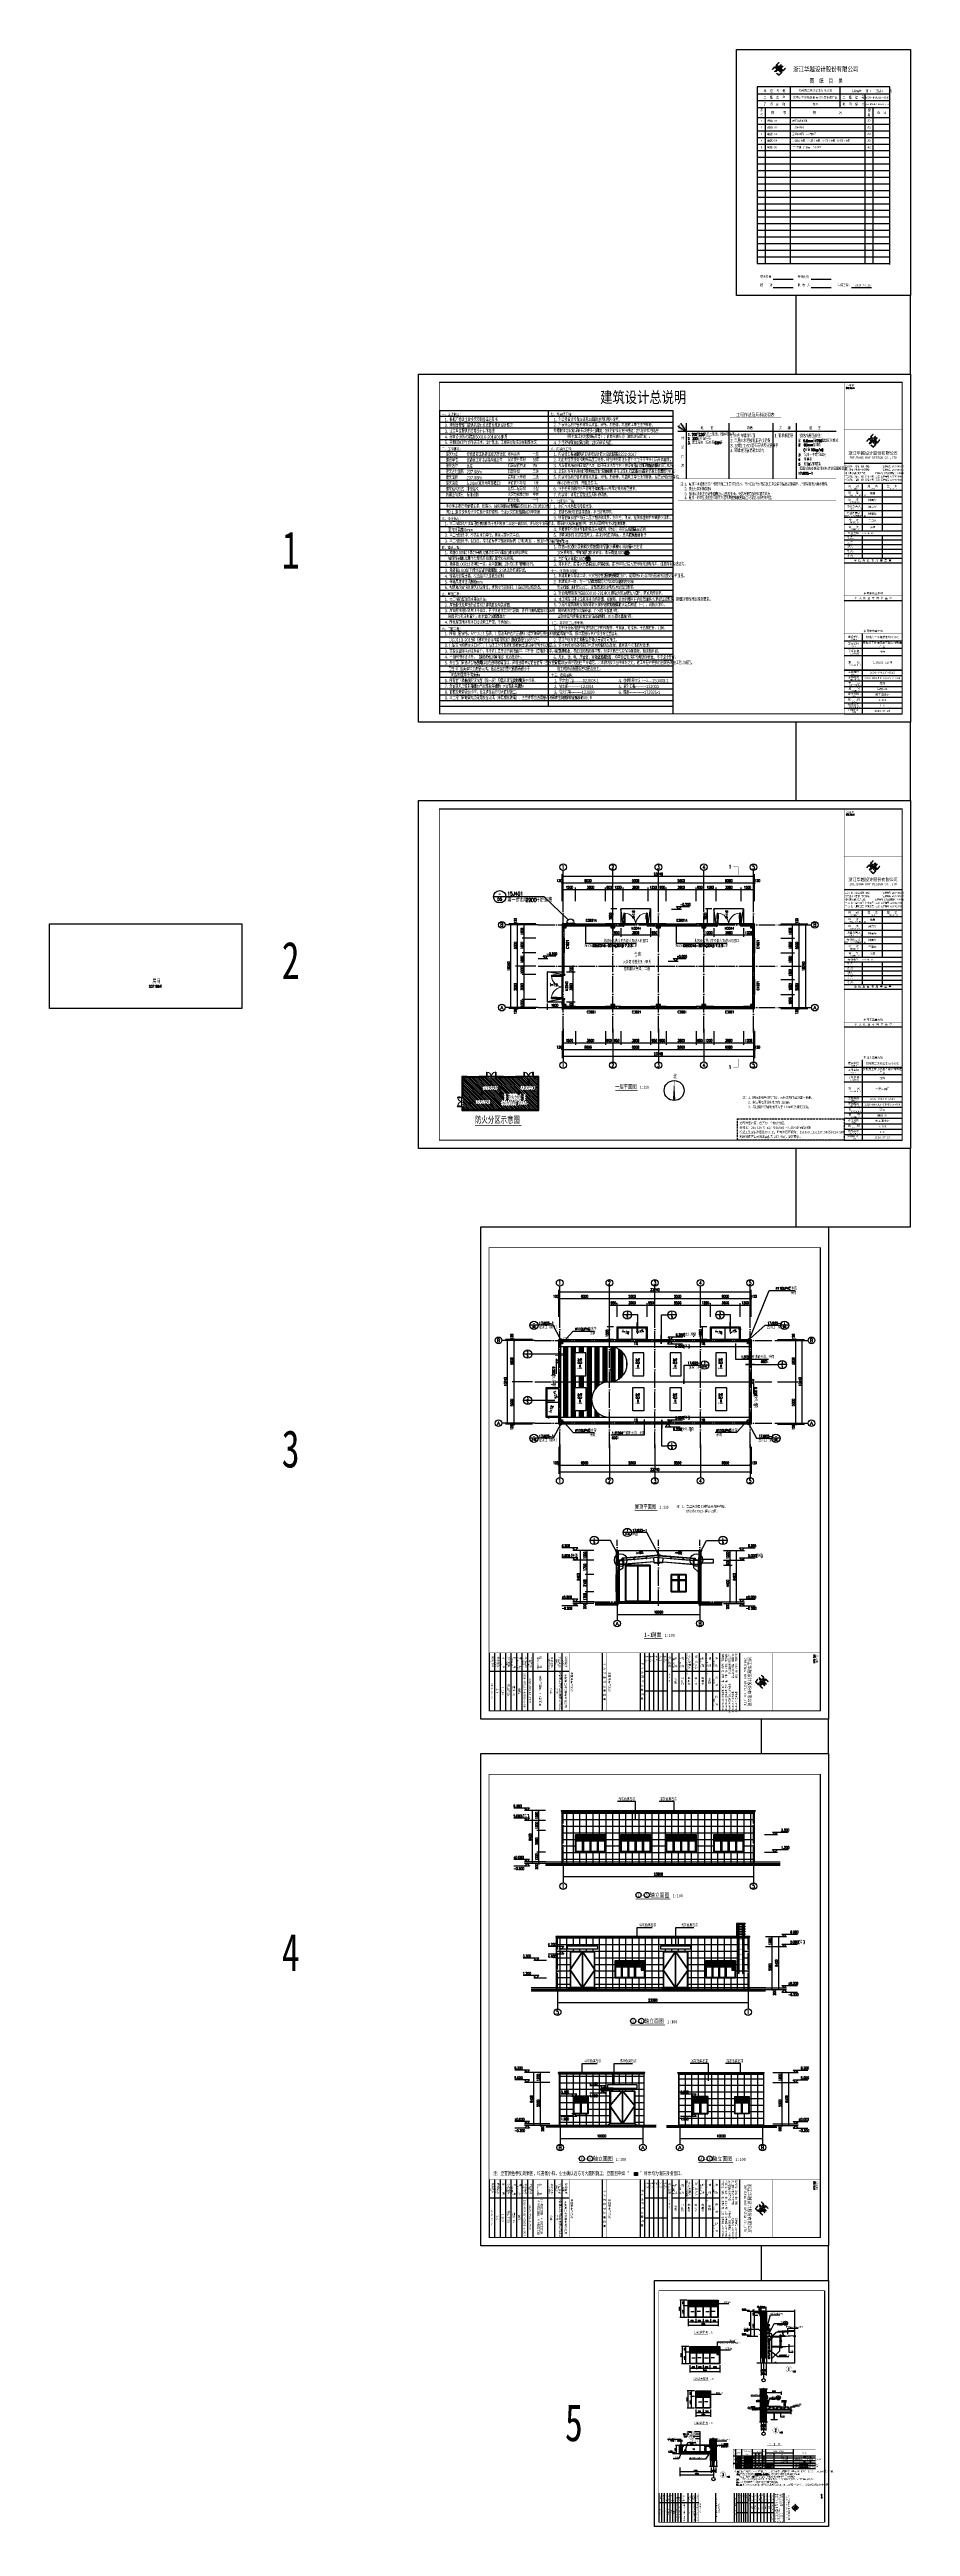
# Model space of a CAD drawing. Extents: x 1885024 to 2490229, y 18495599 to 18794495.
# Drawn here: x 2386250 to 2490229, y 18495599 to 18794495 of the extents above; entities outside this region: 1.
import ezdxf
from ezdxf.enums import TextEntityAlignment as Align

# ---------------------------------------------------------------- set-up
doc = ezdxf.new("R2010")
doc.units = 0
doc.header["$LTSCALE"] = 1000
doc.header["$MEASUREMENT"] = 0
for name, pattern in [('DASH', [0.35, 0.25, -0.1]), ('DASHED', [0.75, 0.5, -0.25]), ('DOTE', [2.42, 2, -0.2, 0.02, -0.2])]:
    doc.linetypes.add(name, pattern=pattern)
doc.layers.get('Defpoints').update_dxf_attribs({"color": 250})
for name, color, linetype in [('0 - 填充', 251, 'Continuous'), ('0 - 梁柱', 3, 'Continuous'), ('0 - 立面线', 7, 'Continuous'), ('0 - 转弯半径', 10, 'Continuous'), ('00-人防文字', 140, 'Continuous'), ('AXIS', 3, 'Continuous'), ('AXIS_TEXT', 7, 'Continuous'), ('AXIS_外部', 171, 'Continuous'), ('COLUMN', 2, 'Continuous'), ('DIM_ELEV', 145, 'Continuous'), ('DIM_IDEN', 171, 'Continuous'), ('DIM_LEAD', 145, 'Continuous'), ('DIM_SYMB', 165, 'Continuous'), ('DOTE', 1, 'DOTE'), ('E_WINDOW', 132, 'Continuous'), ('GROUND', 150, 'Continuous'), ('LVTRY', 6, 'Continuous'), ('PUB_DIM', 161, 'Continuous'), ('PUB_HATCH', 8, 'Continuous'), ('PUB_TEXT', 7, 'Continuous'), ('PUB_TITLE', 4, 'Continuous'), ('PUB_WALL', 9, 'Continuous'), ('S_SURFACE', 6, 'Continuous'), ('S_WALL', 11, 'Continuous'), ('S_WINDOW', 4, 'Continuous'), ('SPACE', 7, 'Continuous'), ('SURFACE', 6, 'Continuous'), ('TK', 4, 'Continuous'), ('WALL', 9, 'Continuous'), ('WINDOW', 140, 'Continuous'), ('WINDOW_TEXT', 7, 'Continuous'), ('填充', 8, 'Continuous'), ('填充_节点', 161, 'Continuous'), ('彩板', 4, 'Continuous'), ('文字索引线', 74, 'Continuous'), ('梁柱', 3, 'Continuous'), ('立面线条', 7, 'Continuous'), ('表格', 8, 'Continuous'), ('门', 6, 'Continuous'), ('附加线条', 140, 'Continuous'), ('雨水管', 6, 'Continuous')]:
    doc.layers.add(name, color=color, linetype=linetype)
doc.layers.add('0 - 已设计道路边线', color=150, linetype='Continuous', lineweight=50)
doc.styles.add('-宋体', font='', dxfattribs={"width": 0.8})
doc.styles.add('_TCH_AXIS', font='COMPLEX', dxfattribs={"bigfont": 'GBCBIG'})
doc.styles.add('_TCH_DIM', font='SIMPLEX', dxfattribs={"bigfont": 'GBCBIG'})
doc.styles.add('_TCH_DIM_T3', font='SIMPLEX', dxfattribs={"width": 0.705882, "bigfont": 'GBCBIG'})
doc.styles.add('_TCH_LABEL', font='COMPLEX', dxfattribs={"bigfont": 'GBCBIG'})
doc.styles.add('_TCH_SPACE', font='SIMPLEX', dxfattribs={"bigfont": 'GBCBIG'})
doc.styles.add('_TCH_WINDOW', font='SIMPLEX', dxfattribs={"height": 3.5, "bigfont": 'GBCBIG'})
doc.styles.add('COMPLEX', font='COMPLEX')
doc.styles.add('DIM_FONT_T3', font='SIMPLEX', dxfattribs={"width": 0.705882, "bigfont": 'GBCBIG'})
doc.styles.add('HT', font='simhei.ttf', dxfattribs={"width": 0.7})
doc.styles.add('ROMANS', font='romans', dxfattribs={"width": 0.65, "height": 231.275})
doc.styles.add('TSSD_REIN', font='tssdeng.shx', dxfattribs={"width": 0.7, "bigfont": 'tssdchn.shx'})
doc.styles.add('YAYA', font='', dxfattribs={"width": 0.8, "height": 1})
doc.styles.add('图框文字3', font='', dxfattribs={"width": 0.8})
doc.styles.add('图签宋体', font='', dxfattribs={"height": 300})
doc.styles.add('图签黑体', font='simhei.ttf', dxfattribs={"height": 550})
doc.styles.add('宋体', font='', dxfattribs={"width": 0.8})
doc.styles.add('房间名称', font='SIMPLEX', dxfattribs={"width": 0.8, "bigfont": 'HZTXT'})
doc.styles.add('设计说明', font='!TSSDENG', dxfattribs={"width": 0.7, "bigfont": '!HZTXT'})
doc.styles.add('黑体', font='simhei.ttf', dxfattribs={"width": 0.8})
doc.styles.get('-宋体').set_extended_font_data('SimSun')
doc.styles.get('YAYA').set_extended_font_data('SimSun')
doc.styles.get('图框文字3').set_extended_font_data('SimSun')
doc.styles.get('图签宋体').set_extended_font_data('NSimSun')
doc.styles.get('宋体').set_extended_font_data('SimSun')
doc.dimstyles.new('_TCH_ARCH&&100', dxfattribs={"dimtxt": 297.5, "dimasz": 100, "dimexe": 250, "dimexo": 300, "dimgap": 126.25, "dimtad": 1, "dimdec": 0, "dimzin": 0, "dimdsep": 46, "dimtxsty": '_TCH_DIM_T3', "dimblk": 'ARCHTICK', "dimcen": 0.09, "dimclrt": 7, "dimazin": 2, "dimtfac": 1, "dimtdec": 0, "dimtix": 1, "dimtmove": 2, "dimatfit": 3, "dimfxl": 0, "dimtolj": 1, "dimtzin": 0, "dimarcsym": 0})
doc.dimstyles.new('_TCH_ARCH&&20', dxfattribs={"dimtxt": 59.5, "dimasz": 20, "dimexe": 50, "dimexo": 60, "dimgap": 20, "dimtad": 1, "dimdec": 0, "dimzin": 0, "dimdsep": 46, "dimtxsty": '_TCH_DIM_T3', "dimblk": 'ARCHTICK', "dimcen": 0.09, "dimclrt": 7, "dimazin": 2, "dimtfac": 1, "dimtdec": 0, "dimtix": 1, "dimtmove": 2, "dimatfit": 3, "dimfxl": 0, "dimtolj": 1, "dimtzin": 0, "dimarcsym": 0})
doc.dimstyles.new('_TCH_ARCH&&50', dxfattribs={"dimtxt": 148.75, "dimasz": 50, "dimexe": 125, "dimexo": 150, "dimgap": 50, "dimtad": 1, "dimdec": 0, "dimzin": 0, "dimdsep": 46, "dimtxsty": '_TCH_DIM_T3', "dimblk": 'ARCHTICK', "dimcen": 0.09, "dimclrt": 7, "dimazin": 2, "dimtfac": 1, "dimtdec": 0, "dimtix": 1, "dimtmove": 2, "dimatfit": 3, "dimfxl": 0, "dimtolj": 1, "dimtzin": 0, "dimarcsym": 0})
doc.dimstyles.new('DIMN20$TCH&&100', dxfattribs={"dimtxt": 255, "dimasz": 100, "dimexe": 250, "dimexo": 300, "dimgap": 172.5, "dimtad": 1, "dimdec": 0, "dimlfac": 0.2, "dimzin": 0, "dimdsep": 46, "dimtxsty": 'DIM_FONT_T3', "dimblk": 'ARCHTICK', "dimcen": 0.09, "dimclrt": 7, "dimazin": 2, "dimtfac": 1, "dimtdec": 0, "dimtix": 1, "dimtmove": 2, "dimatfit": 3, "dimfxl": 0, "dimtolj": 1, "dimtzin": 0, "dimarcsym": 0})
pattern_1 = [(45, (1822431.49, 18493533.694), (-26.5165043, 26.5165043), []), (50, (1822431.49, 18493533.69), (107.589027, -9.41282), [11.25, -123.75]), (355, (1822431.49, 18493533.69), (-20.8127, 112.82882), [9, -99]), (100.4514, (1822440.46, 18493532.91), (86.776407, 103.415931), [9.561028, -105.171317]), (46.1842, (1822431.49, 18493563.7), (160.086157, -24.827852), [16.875, -185.625]), (96.6356, (1822444.83, 18493561.62), (140.199406, 146.11768), [14.341543, -157.75695]), (351.1842, (1822431.49, 18493563.7), (140.19929, 146.11779), [13.5, -148.5]), (21, (1822446.49, 18493556.19), (89.536058, -60.392834), [11.25, -123.75]), (326, (1822446.49, 18493556.19), (36.4973, 108.772507), [9, -99]), (71.4514, (1822453.95, 18493551.16), (126.033394, 48.379575), [9.561029, -105.171317]), (37.5, (1822431.49, 18493533.694), (1.8239783, 49.934078), [0, -97.8, 0, -100.5, 0, -99.375]), (7.5, (1822431.49, 18493533.694), (39.4604306, 59.1617568), [0, -57.3, 0, -95.55, 0, -37.875]), (327.5, (1822398.04, 18493533.694), (80.0733654, -3.3832308), [0, -37.5, 0, -117, 0, -155.25]), (317.5, (1822383.04, 18493533.694), (87.4779254, 15.015747), [0, -48.75, 0, -77.7, 0, -110.25])]
pattern_2 = [(180, (0, 0), (-1e-14, -47.625), [])]
pattern_3 = [(90, (0, 0), (-793.75, 2e-13), []), (180, (0, 0), (-2e-13, -793.75), [])]

# ---------------------------------------------------------------- blocks, each defined once
blk = doc.blocks.new('A$C6EE6551E')
at = {"layer": 'COLUMN'}
blk.add_hatch(color=256, dxfattribs=at).paths.add_polyline_path([(5, 195), (75, 200), (77, 175), (82, 175), (80, 205), (0, 200), (13, 0), (93, 5), (91, 35), (86, 35), (88, 10), (18, 5)])
blk.add_lwpolyline([(93, 5), (13, 0), (0, 200), (80, 205), (82, 175), (77, 175), (75, 200), (5, 195), (18, 5), (88, 10), (86, 35), (91, 35)], close=True, dxfattribs=at)
blk = doc.blocks.new('323')
for p, q in [((2247136, 18403210), (2248203, 18403210)), ((2247136, 18403210), (2247136, 18403153)), ((2248203, 18403153), (2247136, 18403153)), ((2247205, 18402878), (2247205, 18403153)), ((2247235, 18402878), (2247235, 18403153)), ((2247362, 18403210), (2247362, 18397186)), ((2247419, 18397185), (2247419, 18403210)), ((2247451, 18402878), (2247451, 18403153)), ((2247481, 18402878), (2247481, 18403153)), ((2247858, 18402878), (2247858, 18403153)), ((2247888, 18402878), (2247888, 18403153)), ((2247919, 18403210), (2247919, 18397185)), ((2247976, 18397186), (2247976, 18403210)), ((2248104, 18402878), (2248104, 18403153)), ((2248134, 18402878), (2248134, 18403153)), ((2248203, 18403210), (2248203, 18403153)), ((2248203, 18402878), (2247136, 18402878)), ((2247136, 18402878), (2247136, 18402828)), ((2248203, 18402828), (2247136, 18402828)), ((2248203, 18402578), (2247136, 18402578)), ((2247136, 18402578), (2247136, 18402528)), ((2248203, 18402528), (2247136, 18402528)), ((2248203, 18402278), (2247136, 18402278)), ((2247136, 18402278), (2247136, 18402228)), ((2248203, 18402228), (2247136, 18402228)), ((2248203, 18401978), (2247136, 18401978)), ((2247136, 18401978), (2247136, 18401928)), ((2248203, 18401928), (2247136, 18401928)), ((2248203, 18401678), (2247136, 18401678)), ((2247136, 18401678), (2247136, 18401628)), ((2248203, 18401628), (2247136, 18401628)), ((2247205, 18402578), (2247205, 18402828)), ((2247205, 18402278), (2247205, 18402528)), ((2247205, 18401978), (2247205, 18402228)), ((2247205, 18401678), (2247205, 18401928)), ((2247205, 18401609), (2247205, 18401628)), ((2247205, 18401609), (2247235, 18401609)), ((2247235, 18402578), (2247235, 18402828)), ((2247235, 18402278), (2247235, 18402528)), ((2247235, 18401978), (2247235, 18402228)), ((2247235, 18401678), (2247235, 18401928)), ((2247235, 18401609), (2247235, 18401628)), ((2247451, 18402578), (2247451, 18402828)), ((2247451, 18402278), (2247451, 18402528)), ((2247451, 18401978), (2247451, 18402228)), ((2247451, 18401678), (2247451, 18401928)), ((2247451, 18401609), (2247451, 18401628)), ((2247451, 18401609), (2247481, 18401609)), ((2247481, 18402578), (2247481, 18402828)), ((2247481, 18402278), (2247481, 18402528)), ((2247481, 18401978), (2247481, 18402228)), ((2247481, 18401678), (2247481, 18401928)), ((2247481, 18401609), (2247481, 18401628)), ((2247858, 18402578), (2247858, 18402828)), ((2247858, 18402278), (2247858, 18402528)), ((2247858, 18401978), (2247858, 18402228)), ((2247858, 18401678), (2247858, 18401928)), ((2247858, 18401609), (2247858, 18401628)), ((2247888, 18401609), (2247858, 18401609)), ((2247888, 18402578), (2247888, 18402828)), ((2247888, 18402278), (2247888, 18402528)), ((2247888, 18401978), (2247888, 18402228)), ((2247888, 18401678), (2247888, 18401928)), ((2247888, 18401609), (2247888, 18401628)), ((2248104, 18402578), (2248104, 18402828)), ((2248104, 18402278), (2248104, 18402528)), ((2248104, 18401978), (2248104, 18402228)), ((2248104, 18401678), (2248104, 18401928)), ((2248104, 18401609), (2248104, 18401628)), ((2248134, 18401609), (2248104, 18401609)), ((2248134, 18402578), (2248134, 18402828)), ((2248134, 18402278), (2248134, 18402528)), ((2248134, 18401978), (2248134, 18402228)), ((2248134, 18401678), (2248134, 18401928)), ((2248134, 18401609), (2248134, 18401628)), ((2248203, 18402878), (2248203, 18402828)), ((2248203, 18402578), (2248203, 18402528)), ((2248203, 18402278), (2248203, 18402228)), ((2248203, 18401978), (2248203, 18401928)), ((2248203, 18401678), (2248203, 18401628)), ((2247419, 18397185), (2247363, 18397185)), ((2247919, 18397185), (2247975, 18397185))]:
    blk.add_line(p, q)
at = {"linetype": 'DASHED', "ltscale": 0.1}
for p, q in [((2247136, 18403203), (2248203, 18403203)), ((2247369, 18397185), (2247369, 18403210)), ((2247969, 18403210), (2247969, 18397185)), ((2247362, 18402828), (2247362, 18402578)), ((2247362, 18402528), (2247362, 18402278)), ((2247362, 18402228), (2247362, 18401978)), ((2247362, 18401928), (2247362, 18401678)), ((2247369, 18402828), (2247369, 18402578)), ((2247369, 18402528), (2247369, 18402278)), ((2247369, 18402228), (2247369, 18401978)), ((2247369, 18401928), (2247369, 18401678)), ((2247419, 18402828), (2247419, 18402578)), ((2247419, 18402528), (2247419, 18402278)), ((2247419, 18402228), (2247419, 18401978)), ((2247419, 18401928), (2247419, 18401678)), ((2247919, 18402828), (2247919, 18402578)), ((2247919, 18402528), (2247919, 18402278)), ((2247919, 18402228), (2247919, 18401978)), ((2247919, 18401928), (2247919, 18401678)), ((2247969, 18402828), (2247969, 18402578)), ((2247969, 18402528), (2247969, 18402278)), ((2247969, 18402228), (2247969, 18401978)), ((2247969, 18401928), (2247969, 18401678)), ((2247976, 18402578), (2247976, 18402828)), ((2247976, 18402278), (2247976, 18402528)), ((2247976, 18401978), (2247976, 18402228)), ((2247976, 18401678), (2247976, 18401928))]:
    blk.add_line(p, q, dxfattribs=at)
for points in [[(2247302, 18403158), (2247345, 18403158), (2247345, 18403088)], [(2247919, 18403108), (2247419, 18403108)], [(2248035, 18403158), (2247992, 18403158), (2247992, 18403088)], [(2247302, 18401279), (2247345, 18401279), (2247345, 18401209)], [(2247919, 18402808), (2247419, 18402808)], [(2247451, 18402628), (2247419, 18402628)], [(2247919, 18402508), (2247419, 18402508)], [(2247451, 18402328), (2247419, 18402328)], [(2247919, 18402208), (2247419, 18402208)], [(2247451, 18402028), (2247419, 18402028)], [(2247919, 18401908), (2247419, 18401908)], [(2247451, 18401728), (2247419, 18401728)], [(2247919, 18402628), (2247888, 18402628)], [(2247919, 18402328), (2247888, 18402328)], [(2247919, 18402028), (2247888, 18402028)], [(2247919, 18401728), (2247888, 18401728)], [(2248035, 18401279), (2247992, 18401279), (2247992, 18401209)], [(2247302, 18398579), (2247345, 18398579), (2247345, 18398509)], [(2248035, 18398579), (2247992, 18398579), (2247992, 18398509)]]:
    blk.add_lwpolyline(points)
at = {"const_width": 20}
for points in [[(2247919, 18401529), (2247419, 18401529)], [(2247919, 18401229), (2247419, 18401229)], [(2247919, 18400929), (2247419, 18400929)], [(2247919, 18400629), (2247419, 18400629)], [(2247919, 18400329), (2247419, 18400329)], [(2247919, 18400029), (2247419, 18400029)], [(2247919, 18399729), (2247419, 18399729)], [(2247919, 18399429), (2247419, 18399429)], [(2247919, 18399129), (2247419, 18399129)], [(2247919, 18398829), (2247419, 18398829)], [(2247919, 18398529), (2247419, 18398529)], [(2247919, 18398229), (2247419, 18398229)], [(2247919, 18397929), (2247419, 18397929)], [(2247919, 18397629), (2247419, 18397629)]]:
    blk.add_lwpolyline(points, dxfattribs=at)
at = {"linetype": 'DASHED', "ltscale": 0.1, "const_width": 20}
for points in [[(2247858, 18402628), (2247481, 18402628)], [(2247858, 18402328), (2247481, 18402328)], [(2247858, 18402028), (2247481, 18402028)], [(2247858, 18401728), (2247481, 18401728)]]:
    blk.add_lwpolyline(points, dxfattribs=at)
for centre, start, end in [((2247363, 18397186), 180, 270), ((2247975, 18397186), 270, 0)]:
    blk.add_arc(centre, 1, start, end)
blk = doc.blocks.new('$WINLIB2D$00000001')
for p, q in [((-0.5, 0.5), (0.5, 0.5)), ((-0.5, 0.5), (-0.5, -0.5)), ((0.5, 0.167), (-0.5, 0.167)), ((0.5, -0.5), (0.5, 0.5)), ((0.5, -0.167), (-0.5, -0.167)), ((-0.5, -0.5), (0.5, -0.5))]:
    blk.add_line(p, q)
blk = doc.blocks.new('$DorLib2D$00000011')
for p, q in [((-0.5, 0.004), (-0.433, 0.004)), ((-0.5, 0.004), (-0.5, -0.062)), ((-0.483, 0.396), (-0.467, 0.396)), ((-0.483, 0.235), (-0.467, 0.235)), ((-0.467, 0.471), (-0.467, -0.062)), ((-0.467, 0.471), (-0.433, 0.471)), ((-0.433, 0.471), (-0.433, 0.004)), ((-0.417, 0.396), (-0.433, 0.396)), ((-0.417, 0.235), (-0.433, 0.235)), ((0.417, 0.396), (0.433, 0.396)), ((0.417, 0.235), (0.433, 0.235)), ((0.433, 0.471), (0.433, 0.004)), ((0.467, 0.471), (0.433, 0.471)), ((0.5, 0.004), (0.433, 0.004)), ((0.467, 0.471), (0.467, -0.062)), ((0.483, 0.396), (0.467, 0.396)), ((0.483, 0.235), (0.467, 0.235)), ((0.5, 0.004), (0.5, -0.062)), ((-0.5, -0.062), (-0.467, -0.062)), ((0.5, -0.062), (0.467, -0.062))]:
    blk.add_line(p, q)
at = {"lineweight": 13}
for p, q in [((-0.483, 0.396), (-0.483, 0.235)), ((-0.417, 0.396), (-0.417, 0.235)), ((0.417, 0.396), (0.417, 0.235)), ((0.483, 0.396), (0.483, 0.235))]:
    blk.add_line(p, q, dxfattribs=at)
for centre, start, end in [((-0.467, 0.004), 0, 85.90396), ((0.467, 0.004), 94.09604, 180)]:
    blk.add_arc(centre, 0.467, start, end, dxfattribs=at)
blk = doc.blocks.new('_FZH')
blk.add_lwpolyline([(-0.5, -0.5), (0.5, -0.5), (0.5, 0.5), (-0.5, 0.5)], close=True)
at = {"layer": 'PUB_HATCH'}
blk.add_solid([(-0.5, -0.5), (0.5, -0.5), (-0.5, 0.5), (0.5, 0.5)], dxfattribs=at)
blk = doc.blocks.new('3454')
at = {"layer": 'PUB_WALL'}
for points in [[(2386319, 18651711), (2385819, 18651711), (2385859, 18651671), (2386279, 18651671)], [(2385819, 18651711), (2385819, 18651211), (2385859, 18651251), (2385859, 18651671)], [(2385819, 18651211), (2386319, 18651211), (2386279, 18651251), (2385859, 18651251)], [(2385859, 18651211), (2385819, 18651211), (2385819, 18649991), (2385859, 18650031)], [(2386059, 18651211), (2386019, 18651211), (2386019, 18650031), (2386059, 18649991)], [(2386319, 18651211), (2386319, 18651711), (2386279, 18651671), (2386279, 18651251)], [(2386319, 18651711), (2386319, 18651671), (2387399, 18651671), (2387439, 18651711)], [(2386319, 18651511), (2386319, 18651471), (2387439, 18651471), (2387399, 18651511)], [(2387439, 18651471), (2387439, 18651711), (2387399, 18651671), (2387399, 18651511)], [(2391689, 18651671), (2391689, 18651711), (2391039, 18651711), (2391079, 18651671)], [(2391039, 18651711), (2391039, 18651471), (2391079, 18651511), (2391079, 18651671)], [(2391689, 18651471), (2391689, 18651511), (2391079, 18651511), (2391039, 18651471)], [(2392189, 18651711), (2391689, 18651711), (2391729, 18651671), (2392149, 18651671)], [(2391689, 18651711), (2391689, 18651211), (2391729, 18651251), (2391729, 18651671)], [(2391689, 18651211), (2392189, 18651211), (2392149, 18651251), (2391729, 18651251)], [(2392189, 18651211), (2392189, 18651711), (2392149, 18651671), (2392149, 18651251)], [(2392189, 18651711), (2392189, 18651671), (2393149, 18651671), (2393189, 18651711)], [(2392189, 18651511), (2392189, 18651471), (2393189, 18651471), (2393149, 18651511)], [(2393189, 18651471), (2393189, 18651711), (2393149, 18651671), (2393149, 18651511)], [(2397189, 18651671), (2397189, 18651711), (2396189, 18651711), (2396229, 18651671)], [(2396189, 18651711), (2396189, 18651471), (2396229, 18651511), (2396229, 18651671)], [(2397189, 18651471), (2397189, 18651511), (2396229, 18651511), (2396189, 18651471)], [(2397689, 18651711), (2397189, 18651711), (2397229, 18651671), (2397649, 18651671)], [(2397189, 18651711), (2397189, 18651211), (2397229, 18651251), (2397229, 18651671)], [(2397189, 18651211), (2397689, 18651211), (2397649, 18651251), (2397229, 18651251)], [(2397689, 18651211), (2397689, 18651711), (2397649, 18651671), (2397649, 18651251)], [(2397689, 18651711), (2397689, 18651671), (2398349, 18651671), (2398389, 18651711)], [(2397689, 18651511), (2397689, 18651471), (2398389, 18651471), (2398349, 18651511)], [(2398389, 18651471), (2398389, 18651711), (2398349, 18651671), (2398349, 18651511)], [(2402689, 18651671), (2402689, 18651711), (2401989, 18651711), (2402029, 18651671)], [(2401989, 18651711), (2401989, 18651471), (2402029, 18651511), (2402029, 18651671)], [(2402689, 18651471), (2402689, 18651511), (2402029, 18651511), (2401989, 18651471)], [(2403189, 18651711), (2402689, 18651711), (2402729, 18651671), (2403149, 18651671)], [(2402689, 18651711), (2402689, 18651211), (2402729, 18651251), (2402729, 18651671)], [(2402689, 18651211), (2403189, 18651211), (2403149, 18651251), (2402729, 18651251)], [(2403189, 18651211), (2403189, 18651711), (2403149, 18651671), (2403149, 18651251)], [(2403189, 18651711), (2403189, 18651671), (2404399, 18651671), (2404439, 18651711)], [(2403189, 18651511), (2403189, 18651471), (2404439, 18651471), (2404399, 18651511)], [(2404439, 18651471), (2404439, 18651711), (2404399, 18651671), (2404399, 18651511)], [(2408559, 18651671), (2408559, 18651711), (2407439, 18651711), (2407479, 18651671)], [(2407439, 18651711), (2407439, 18651471), (2407479, 18651511), (2407479, 18651671)], [(2408559, 18651471), (2408559, 18651511), (2407479, 18651511), (2407439, 18651471)], [(2409059, 18651711), (2408559, 18651711), (2408599, 18651671), (2409019, 18651671)], [(2408559, 18651711), (2408559, 18651211), (2408599, 18651251), (2408599, 18651671)], [(2408559, 18651211), (2409059, 18651211), (2409019, 18651251), (2408599, 18651251)], [(2408859, 18651211), (2408819, 18651211), (2408819, 18646841), (2408859, 18646841)], [(2409059, 18651211), (2409059, 18651711), (2409019, 18651671), (2409019, 18651251)], [(2409059, 18651211), (2409019, 18651211), (2409019, 18646841), (2409059, 18646841)], [(2385819, 18649991), (2386059, 18649991), (2386019, 18650031), (2385859, 18650031)], [(2386059, 18648191), (2385819, 18648191), (2385859, 18648151), (2386019, 18648151)], [(2385819, 18646841), (2385859, 18646841), (2385859, 18648151), (2385819, 18648191)], [(2386319, 18646841), (2385819, 18646841), (2385859, 18646801), (2386279, 18646801)], [(2385819, 18646841), (2385819, 18646341), (2385859, 18646381), (2385859, 18646801)], [(2385819, 18646341), (2386319, 18646341), (2386279, 18646381), (2385859, 18646381)], [(2385859, 18646341), (2385819, 18646341), (2385819, 18645591), (2385859, 18645631)], [(2385819, 18645591), (2386059, 18645591), (2386019, 18645631), (2385859, 18645631)], [(2386019, 18646841), (2386059, 18646841), (2386059, 18648191), (2386019, 18648151)], [(2386059, 18646341), (2386019, 18646341), (2386019, 18645631), (2386059, 18645591)], [(2386319, 18646341), (2386319, 18646841), (2386279, 18646801), (2386279, 18646381)], [(2392189, 18646841), (2391689, 18646841), (2391729, 18646801), (2392149, 18646801)], [(2391689, 18646841), (2391689, 18646341), (2391729, 18646381), (2391729, 18646801)], [(2391689, 18646341), (2392189, 18646341), (2392149, 18646381), (2391729, 18646381)], [(2392189, 18646341), (2392189, 18646841), (2392149, 18646801), (2392149, 18646381)], [(2397689, 18646841), (2397189, 18646841), (2397229, 18646801), (2397649, 18646801)], [(2397189, 18646841), (2397189, 18646341), (2397229, 18646381), (2397229, 18646801)], [(2397189, 18646341), (2397689, 18646341), (2397649, 18646381), (2397229, 18646381)], [(2397689, 18646341), (2397689, 18646841), (2397649, 18646801), (2397649, 18646381)], [(2403189, 18646841), (2402689, 18646841), (2402729, 18646801), (2403149, 18646801)], [(2402689, 18646841), (2402689, 18646341), (2402729, 18646381), (2402729, 18646801)], [(2402689, 18646341), (2403189, 18646341), (2403149, 18646381), (2402729, 18646381)], [(2403189, 18646341), (2403189, 18646841), (2403149, 18646801), (2403149, 18646381)], [(2409059, 18646841), (2408559, 18646841), (2408599, 18646801), (2409019, 18646801)], [(2408559, 18646841), (2408559, 18646341), (2408599, 18646381), (2408599, 18646801)], [(2408559, 18646341), (2409059, 18646341), (2409019, 18646381), (2408599, 18646381)], [(2408859, 18646341), (2408819, 18646341), (2408819, 18641971), (2408859, 18641971)], [(2409059, 18646341), (2409059, 18646841), (2409019, 18646801), (2409019, 18646381)], [(2409059, 18646341), (2409019, 18646341), (2409019, 18641971), (2409059, 18641971)], [(2386059, 18642591), (2385819, 18642591), (2385859, 18642551), (2386019, 18642551)], [(2385819, 18641971), (2385859, 18641971), (2385859, 18642551), (2385819, 18642591)], [(2386319, 18641971), (2385819, 18641971), (2385859, 18641931), (2386279, 18641931)], [(2385819, 18641971), (2385819, 18641471), (2385859, 18641511), (2385859, 18641931)], [(2385819, 18641471), (2386319, 18641471), (2386279, 18641511), (2385859, 18641511)], [(2386019, 18641971), (2386059, 18641971), (2386059, 18642591), (2386019, 18642551)], [(2386319, 18641471), (2386319, 18641971), (2386279, 18641931), (2386279, 18641511)], [(2386319, 18641711), (2386319, 18641671), (2387399, 18641671), (2387439, 18641711)], [(2386319, 18641511), (2386319, 18641471), (2387439, 18641471), (2387399, 18641511)], [(2387439, 18641471), (2387439, 18641711), (2387399, 18641671), (2387399, 18641511)], [(2391689, 18641671), (2391689, 18641711), (2391039, 18641711), (2391079, 18641671)], [(2391039, 18641711), (2391039, 18641471), (2391079, 18641511), (2391079, 18641671)], [(2391689, 18641471), (2391689, 18641511), (2391079, 18641511), (2391039, 18641471)], [(2392189, 18641971), (2391689, 18641971), (2391729, 18641931), (2392149, 18641931)], [(2391689, 18641971), (2391689, 18641471), (2391729, 18641511), (2391729, 18641931)], [(2391689, 18641471), (2392189, 18641471), (2392149, 18641511), (2391729, 18641511)], [(2392189, 18641471), (2392189, 18641971), (2392149, 18641931), (2392149, 18641511)], [(2392189, 18641711), (2392189, 18641671), (2392849, 18641671), (2392889, 18641711)], [(2392189, 18641511), (2392189, 18641471), (2392889, 18641471), (2392849, 18641511)], [(2392889, 18641471), (2392889, 18641711), (2392849, 18641671), (2392849, 18641511)], [(2397189, 18641671), (2397189, 18641711), (2396489, 18641711), (2396529, 18641671)], [(2396489, 18641711), (2396489, 18641471), (2396529, 18641511), (2396529, 18641671)], [(2397189, 18641471), (2397189, 18641511), (2396529, 18641511), (2396489, 18641471)], [(2397689, 18641971), (2397189, 18641971), (2397229, 18641931), (2397649, 18641931)], [(2397189, 18641971), (2397189, 18641471), (2397229, 18641511), (2397229, 18641931)], [(2397189, 18641471), (2397689, 18641471), (2397649, 18641511), (2397229, 18641511)], [(2397689, 18641471), (2397689, 18641971), (2397649, 18641931), (2397649, 18641511)], [(2397689, 18641711), (2397689, 18641671), (2398349, 18641671), (2398389, 18641711)], [(2397689, 18641511), (2397689, 18641471), (2398389, 18641471), (2398349, 18641511)], [(2398389, 18641471), (2398389, 18641711), (2398349, 18641671), (2398349, 18641511)], [(2402689, 18641671), (2402689, 18641711), (2401989, 18641711), (2402029, 18641671)], [(2401989, 18641711), (2401989, 18641471), (2402029, 18641511), (2402029, 18641671)], [(2402689, 18641471), (2402689, 18641511), (2402029, 18641511), (2401989, 18641471)], [(2403189, 18641971), (2402689, 18641971), (2402729, 18641931), (2403149, 18641931)], [(2402689, 18641971), (2402689, 18641471), (2402729, 18641511), (2402729, 18641931)], [(2402689, 18641471), (2403189, 18641471), (2403149, 18641511), (2402729, 18641511)], [(2403189, 18641471), (2403189, 18641971), (2403149, 18641931), (2403149, 18641511)], [(2403189, 18641711), (2403189, 18641671), (2404099, 18641671), (2404139, 18641711)], [(2403189, 18641511), (2403189, 18641471), (2404139, 18641471), (2404099, 18641511)], [(2404139, 18641471), (2404139, 18641711), (2404099, 18641671), (2404099, 18641511)], [(2408559, 18641671), (2408559, 18641711), (2407739, 18641711), (2407779, 18641671)], [(2407739, 18641711), (2407739, 18641471), (2407779, 18641511), (2407779, 18641671)], [(2408559, 18641471), (2408559, 18641511), (2407779, 18641511), (2407739, 18641471)], [(2409059, 18641971), (2408559, 18641971), (2408599, 18641931), (2409019, 18641931)], [(2408559, 18641971), (2408559, 18641471), (2408599, 18641511), (2408599, 18641931)], [(2408559, 18641471), (2409059, 18641471), (2409019, 18641511), (2408599, 18641511)], [(2409059, 18641471), (2409059, 18641971), (2409019, 18641931), (2409019, 18641511)]]:
    blk.add_hatch(color=1, dxfattribs=at).paths.add_polyline_path(points)
at = {"color": 1, "const_width": 30}
blk.add_lwpolyline([(2386319, 18651591), (2386519, 18651591), (2386519, 18651911), (2387119, 18651911), (2387119, 18651591), (2387319, 18651591)], dxfattribs=at)
at = {"layer": 'WALL', "color": 1}
for p, q in [((2385819, 18651591), (2385819, 18651591)), ((2385819, 18651211), (2385819, 18649991)), ((2386004, 18651591), (2386004, 18651591)), ((2386059, 18649991), (2386059, 18651211)), ((2386189, 18651591), (2386189, 18651591)), ((2387439, 18651711), (2386319, 18651711)), ((2386319, 18651471), (2387439, 18651471)), ((2387439, 18651471), (2387439, 18651711)), ((2391689, 18651711), (2391039, 18651711)), ((2391039, 18651711), (2391039, 18651471)), ((2391039, 18651471), (2391689, 18651471)), ((2393189, 18651711), (2392189, 18651711)), ((2392189, 18651471), (2393189, 18651471)), ((2393189, 18651471), (2393189, 18651711)), ((2397189, 18651711), (2396189, 18651711)), ((2396189, 18651711), (2396189, 18651471)), ((2396189, 18651471), (2397189, 18651471)), ((2398389, 18651711), (2397689, 18651711)), ((2397689, 18651471), (2398389, 18651471)), ((2398389, 18651471), (2398389, 18651711)), ((2402689, 18651711), (2401989, 18651711)), ((2401989, 18651711), (2401989, 18651471)), ((2401989, 18651471), (2402689, 18651471)), ((2404439, 18651711), (2403189, 18651711)), ((2403189, 18651471), (2404439, 18651471)), ((2404439, 18651471), (2404439, 18651711)), ((2408559, 18651711), (2407439, 18651711)), ((2407439, 18651711), (2407439, 18651471)), ((2407439, 18651471), (2408559, 18651471)), ((2408689, 18651591), (2408689, 18651591)), ((2408819, 18646841), (2408819, 18651211)), ((2408874, 18651591), (2408874, 18651591)), ((2409059, 18651591), (2409059, 18651591)), ((2409059, 18646841), (2409059, 18651211)), ((2385819, 18649991), (2386059, 18649991)), ((2386059, 18648191), (2385819, 18648191)), ((2385819, 18648191), (2385819, 18646841)), ((2385819, 18646341), (2385819, 18645591)), ((2385819, 18645591), (2386059, 18645591)), ((2386059, 18646841), (2386059, 18648191)), ((2386059, 18645591), (2386059, 18646341)), ((2408819, 18641971), (2408819, 18646341)), ((2409059, 18641971), (2409059, 18646341)), ((2386059, 18642591), (2385819, 18642591)), ((2385819, 18642591), (2385819, 18641971)), ((2385819, 18641591), (2385819, 18641591)), ((2386004, 18641591), (2386004, 18641591)), ((2386059, 18641971), (2386059, 18642591)), ((2386189, 18641591), (2386189, 18641591)), ((2387439, 18641711), (2386319, 18641711)), ((2386319, 18641471), (2387439, 18641471)), ((2387439, 18641471), (2387439, 18641711)), ((2391689, 18641711), (2391039, 18641711)), ((2391039, 18641711), (2391039, 18641471)), ((2391039, 18641471), (2391689, 18641471)), ((2392889, 18641711), (2392189, 18641711)), ((2392189, 18641471), (2392889, 18641471)), ((2392889, 18641471), (2392889, 18641711)), ((2397189, 18641711), (2396489, 18641711)), ((2396489, 18641711), (2396489, 18641471)), ((2396489, 18641471), (2397189, 18641471)), ((2398389, 18641711), (2397689, 18641711)), ((2397689, 18641471), (2398389, 18641471)), ((2398389, 18641471), (2398389, 18641711)), ((2402689, 18641711), (2401989, 18641711)), ((2401989, 18641711), (2401989, 18641471)), ((2401989, 18641471), (2402689, 18641471)), ((2404139, 18641711), (2403189, 18641711)), ((2403189, 18641471), (2404139, 18641471)), ((2404139, 18641471), (2404139, 18641711)), ((2408559, 18641711), (2407739, 18641711)), ((2407739, 18641711), (2407739, 18641471)), ((2407739, 18641471), (2408559, 18641471)), ((2408689, 18641591), (2408689, 18641591)), ((2408874, 18641591), (2408874, 18641591)), ((2409059, 18641591), (2409059, 18641591))]:
    blk.add_line(p, q, dxfattribs=at)
at = {"layer": 'WINDOW', "color": 1}
for p, q in [((2396189, 18651711), (2393189, 18651711)), ((2407439, 18651711), (2404439, 18651711)), ((2385819, 18642591), (2385819, 18645591))]:
    blk.add_line(p, q, dxfattribs=at)
at = {"layer": 'COLUMN', "color": 1, "xscale": 500, "yscale": 500, "zscale": 500}
for p in [(2386069, 18651461), (2391939, 18651461), (2397439, 18651461), (2402939, 18651461), (2408809, 18651461), (2386069, 18646591), (2391939, 18646591), (2397439, 18646591), (2402939, 18646591), (2408809, 18646591), (2386069, 18641721), (2391939, 18641721), (2397439, 18641721), (2402939, 18641721), (2408809, 18641721)]:
    blk.add_blockref('_FZH', p, dxfattribs=at)
at = {"layer": 'WINDOW', "color": 1}
for name, p, xscale, yscale, zscale, rotation in [('$WINLIB2D$00000001', (2389239, 18651591), -3600.000000003725, 240, -3600.000000003725, 180), ('$DorLib2D$00000011', (2394689, 18651591), -3000, -3000, -3000, 180), ('$WINLIB2D$00000001', (2400189, 18651591), -3600.000000003725, 240, -3600.000000003725, 180), ('$DorLib2D$00000011', (2405939, 18651591), -3000, -3000, -3000, 180), ('$DorLib2D$00000011', (2385939, 18644091), 3000, 3000, 3000, 90), ('$WINLIB2D$00000001', (2385939, 18649091), -1800, 240, -1800, 90), ('$WINLIB2D$00000001', (2389239, 18641591), -3600.000000003725, -240, -3600.000000003725, 180), ('$WINLIB2D$00000001', (2394689, 18641591), -3600.000000003725, -240, -3600.000000003725, 180), ('$WINLIB2D$00000001', (2400189, 18641591), -3600.000000003725, -240, -3600.000000003725, 180), ('$WINLIB2D$00000001', (2405939, 18641591), -3600.000000003725, -240, -3600.000000003725, 180)]:
    blk.add_blockref(name, p, dxfattribs=dict(at, xscale=xscale, yscale=yscale, zscale=zscale, rotation=rotation))
blk = doc.blocks.new('A$C474D48D3')
h = blk.add_hatch(color=1)
edge = h.paths.add_edge_path()
edge.add_arc((-125, -125), 75, 0, 360)
blk.add_lwpolyline([(-250, 0), (0, 0), (0, -250), (-250, -250)], close=True)
blk.add_circle((-125, -125), 75)
blk = doc.blocks.new('_ArchTick')
at = {"color": 0, "linetype": 'ByBlock', "const_width": 0.4}
blk.add_lwpolyline([(-0.5, -0.5), (0.5, 0.5)], dxfattribs=at)
blk = doc.blocks.new('*D193')
at = {"layer": 'Defpoints', "color": 0}
for p in [(2500980, 18586588), (2501136, 18586588), (2500980, 18586288)]:
    blk.add_point(p, dxfattribs=at)
at = {"layer": 'PUB_DIM', "color": 0, "lineweight": -2}
for p, q in [((2501040, 18586588), (2501186, 18586588)), ((2501136, 18586288), (2501136, 18586588)), ((2501040, 18586288), (2501186, 18586288))]:
    blk.add_line(p, q, dxfattribs=at)
at = {"layer": 'PUB_DIM', "color": 0, "lineweight": -2, "xscale": 20, "yscale": 20, "zscale": 20}
for p, rotation in [((2501136, 18586588), 90), ((2501136, 18586288), 270)]:
    blk.add_blockref('_ArchTick', p, dxfattribs=dict(at, rotation=rotation))
at = {"layer": 'PUB_DIM', "color": 7, "insert": (2501087, 18586438), "char_height": 59.5, "attachment_point": 5, "rotation": 90, "style": '_TCH_DIM_T3'}
blk.add_mtext('\\A1;300', dxfattribs=at)
blk = doc.blocks.new('*D194')
at = {"layer": 'Defpoints', "color": 0}
for p in [(2500980, 18586648), (2500980, 18586588), (2501136, 18586648)]:
    blk.add_point(p, dxfattribs=at)
at = {"layer": 'PUB_DIM', "color": 0, "lineweight": -2}
for p, q in [((2501040, 18586648), (2501186, 18586648)), ((2501040, 18586588), (2501186, 18586588)), ((2501136, 18586588), (2501136, 18586648))]:
    blk.add_line(p, q, dxfattribs=at)
at = {"layer": 'PUB_DIM', "color": 0, "lineweight": -2, "xscale": 20, "yscale": 20, "zscale": 20}
for p, rotation in [((2501136, 18586648), 90), ((2501136, 18586588), 270)]:
    blk.add_blockref('_ArchTick', p, dxfattribs=dict(at, rotation=rotation))
at = {"layer": 'PUB_DIM', "color": 7, "insert": (2501081, 18586702), "char_height": 59.5, "attachment_point": 5, "rotation": 90, "style": '_TCH_DIM_T3'}
blk.add_mtext('\\A1;60', dxfattribs=at)
blk = doc.blocks.new('_AXISO')
blk.add_circle((0, 0), 0.5)
at = {"layer": 'AXIS_TEXT', "style": 'COMPLEX', "width": 1.041667}
blk.add_attdef('A', text='', height=0.56, dxfattribs=at).set_placement((-0.25, -0.28), (0.25, -0.28), align=Align.FIT)
blk = doc.blocks.new('*D195')
at = {"layer": 'Defpoints', "color": 0}
for p in [(2500240, 18587478), (2500630, 18587478), (2500630, 18586278)]:
    blk.add_point(p, dxfattribs=at)
at = {"layer": 'PUB_DIM', "color": 0, "lineweight": -2}
for p, q in [((2500570, 18587478), (2500190, 18587478)), ((2500240, 18586278), (2500240, 18587478)), ((2500570, 18586278), (2500190, 18586278))]:
    blk.add_line(p, q, dxfattribs=at)
at = {"layer": 'PUB_DIM', "color": 0, "lineweight": -2, "xscale": 20, "yscale": 20, "zscale": 20}
for p, rotation in [((2500240, 18587478), 90), ((2500240, 18586278), 270)]:
    blk.add_blockref('_ArchTick', p, dxfattribs=dict(at, rotation=rotation))
at = {"layer": 'PUB_DIM', "color": 7, "insert": (2500190, 18586878), "char_height": 59.5, "attachment_point": 5, "rotation": 90, "style": '_TCH_DIM_T3'}
blk.add_mtext('\\A1;1200', dxfattribs=at)
blk = doc.blocks.new('*D196')
at = {"layer": 'Defpoints', "color": 0}
for p in [(2500420, 18587298), (2500630, 18587298), (2500630, 18586278)]:
    blk.add_point(p, dxfattribs=at)
at = {"layer": 'PUB_DIM', "color": 0, "lineweight": -2}
for p, q in [((2500570, 18587298), (2500370, 18587298)), ((2500420, 18586278), (2500420, 18587298)), ((2500570, 18586278), (2500370, 18586278))]:
    blk.add_line(p, q, dxfattribs=at)
at = {"layer": 'PUB_DIM', "color": 0, "lineweight": -2, "xscale": 20, "yscale": 20, "zscale": 20}
for p, rotation in [((2500420, 18587298), 90), ((2500420, 18586278), 270)]:
    blk.add_blockref('_ArchTick', p, dxfattribs=dict(at, rotation=rotation))
at = {"layer": 'PUB_DIM', "color": 7, "insert": (2500370, 18586788), "char_height": 59.5, "attachment_point": 5, "rotation": 90, "style": '_TCH_DIM_T3'}
blk.add_mtext('\\A1;1020', dxfattribs=at)
blk = doc.blocks.new('*D197')
at = {"layer": 'Defpoints', "color": 0}
for p in [(2500420, 18587418), (2500630, 18587418), (2500630, 18587298)]:
    blk.add_point(p, dxfattribs=at)
at = {"layer": 'PUB_DIM', "color": 0, "lineweight": -2}
for p, q in [((2500570, 18587418), (2500370, 18587418)), ((2500570, 18587298), (2500370, 18587298)), ((2500420, 18587418), (2500420, 18587438)), ((2500420, 18587298), (2500420, 18587418)), ((2500420, 18587298), (2500420, 18587278))]:
    blk.add_line(p, q, dxfattribs=at)
at = {"layer": 'PUB_DIM', "color": 0, "lineweight": -2, "xscale": 20, "yscale": 20, "zscale": 20}
for p, rotation in [((2500420, 18587418), 270), ((2500420, 18587298), 90)]:
    blk.add_blockref('_ArchTick', p, dxfattribs=dict(at, rotation=rotation))
at = {"layer": 'PUB_DIM', "color": 7, "insert": (2500370, 18587358), "char_height": 59.5, "attachment_point": 5, "rotation": 90, "style": '_TCH_DIM_T3'}
blk.add_mtext('\\A1;120', dxfattribs=at)
blk = doc.blocks.new('*D198')
at = {"layer": 'Defpoints', "color": 0}
for p in [(2500420, 18587478), (2500630, 18587478), (2500630, 18587418)]:
    blk.add_point(p, dxfattribs=at)
at = {"layer": 'PUB_DIM', "color": 0, "lineweight": -2}
for p, q in [((2500570, 18587478), (2500370, 18587478)), ((2500570, 18587418), (2500370, 18587418)), ((2500420, 18587418), (2500420, 18587478))]:
    blk.add_line(p, q, dxfattribs=at)
at = {"layer": 'PUB_DIM', "color": 0, "lineweight": -2, "xscale": 20, "yscale": 20, "zscale": 20}
for p, rotation in [((2500420, 18587478), 90), ((2500420, 18587418), 270)]:
    blk.add_blockref('_ArchTick', p, dxfattribs=dict(at, rotation=rotation))
at = {"layer": 'PUB_DIM', "color": 7, "insert": (2500365, 18587532), "char_height": 59.5, "attachment_point": 5, "rotation": 90, "style": '_TCH_DIM_T3'}
blk.add_mtext('\\A1;60', dxfattribs=at)
blk = doc.blocks.new('*D199')
at = {"layer": 'Defpoints', "color": 0}
for p in [(2500732, 18587478), (2500972, 18587658), (2500972, 18587478)]:
    blk.add_point(p, dxfattribs=at)
at = {"layer": 'PUB_DIM', "color": 0, "lineweight": -2}
for p, q in [((2500732, 18587538), (2500732, 18587708)), ((2500732, 18587658), (2500972, 18587658)), ((2500972, 18587538), (2500972, 18587708))]:
    blk.add_line(p, q, dxfattribs=at)
at = {"layer": 'PUB_DIM', "color": 0, "lineweight": -2, "xscale": 20, "yscale": 20, "zscale": 20, "rotation": 180}
blk.add_blockref('_ArchTick', (2500732, 18587658), dxfattribs=at)
at = {"layer": 'PUB_DIM', "color": 0, "lineweight": -2, "xscale": 20, "yscale": 20, "zscale": 20}
blk.add_blockref('_ArchTick', (2500972, 18587658), dxfattribs=at)
at = {"layer": 'PUB_DIM', "color": 7, "insert": (2500852, 18587707), "char_height": 59.5, "attachment_point": 5, "style": '_TCH_DIM_T3'}
blk.add_mtext('\\A1;240', dxfattribs=at)
blk = doc.blocks.new('*D200')
at = {"layer": 'Defpoints', "color": 0}
for p in [(2500702, 18587478), (2500732, 18587658), (2500732, 18587478)]:
    blk.add_point(p, dxfattribs=at)
at = {"layer": 'PUB_DIM', "color": 0, "lineweight": -2}
for p, q in [((2500702, 18587658), (2500682, 18587658)), ((2500702, 18587538), (2500702, 18587708)), ((2500702, 18587658), (2500732, 18587658)), ((2500732, 18587538), (2500732, 18587708)), ((2500732, 18587658), (2500752, 18587658))]:
    blk.add_line(p, q, dxfattribs=at)
at = {"layer": 'PUB_DIM', "color": 0, "lineweight": -2, "xscale": 20, "yscale": 20, "zscale": 20}
blk.add_blockref('_ArchTick', (2500702, 18587658), dxfattribs=at)
at = {"layer": 'PUB_DIM', "color": 0, "lineweight": -2, "xscale": 20, "yscale": 20, "zscale": 20, "rotation": 180}
blk.add_blockref('_ArchTick', (2500732, 18587658), dxfattribs=at)
at = {"layer": 'PUB_DIM', "color": 7, "insert": (2500717, 18587707), "char_height": 59.5, "attachment_point": 5, "style": '_TCH_DIM_T3'}
blk.add_mtext('\\A1;30', dxfattribs=at)
blk = doc.blocks.new('*D201')
at = {"layer": 'Defpoints', "color": 0}
for p in [(2500642, 18587478), (2500702, 18587658), (2500702, 18587478)]:
    blk.add_point(p, dxfattribs=at)
at = {"layer": 'PUB_DIM', "color": 0, "lineweight": -2}
for p, q in [((2500642, 18587538), (2500642, 18587708)), ((2500642, 18587658), (2500702, 18587658)), ((2500702, 18587538), (2500702, 18587708))]:
    blk.add_line(p, q, dxfattribs=at)
at = {"layer": 'PUB_DIM', "color": 0, "lineweight": -2, "xscale": 20, "yscale": 20, "zscale": 20, "rotation": 180}
blk.add_blockref('_ArchTick', (2500642, 18587658), dxfattribs=at)
at = {"layer": 'PUB_DIM', "color": 0, "lineweight": -2, "xscale": 20, "yscale": 20, "zscale": 20}
blk.add_blockref('_ArchTick', (2500702, 18587658), dxfattribs=at)
at = {"layer": 'PUB_DIM', "color": 7, "insert": (2500588, 18587713), "char_height": 59.5, "attachment_point": 5, "style": '_TCH_DIM_T3'}
blk.add_mtext('\\A1;60', dxfattribs=at)
blk = doc.blocks.new('*D202')
at = {"layer": 'Defpoints', "color": 0}
for p in [(2500732, 18585013), (2500972, 18585013), (2500972, 18584453)]:
    blk.add_point(p, dxfattribs=at)
at = {"layer": 'PUB_DIM', "color": 0, "lineweight": -2}
for p, q in [((2500732, 18584953), (2500732, 18584403)), ((2500732, 18584453), (2500972, 18584453)), ((2500972, 18584953), (2500972, 18584403))]:
    blk.add_line(p, q, dxfattribs=at)
at = {"layer": 'PUB_DIM', "color": 0, "lineweight": -2, "xscale": 20, "yscale": 20, "zscale": 20, "rotation": 180}
blk.add_blockref('_ArchTick', (2500732, 18584453), dxfattribs=at)
at = {"layer": 'PUB_DIM', "color": 0, "lineweight": -2, "xscale": 20, "yscale": 20, "zscale": 20}
blk.add_blockref('_ArchTick', (2500972, 18584453), dxfattribs=at)
at = {"layer": 'PUB_DIM', "color": 7, "insert": (2500852, 18584503), "char_height": 59.5, "attachment_point": 5, "style": '_TCH_DIM_T3'}
blk.add_mtext('\\A1;240', dxfattribs=at)
blk = doc.blocks.new('*D203')
at = {"layer": 'Defpoints', "color": 0}
for p in [(2500732, 18585013), (2500852, 18585013), (2500852, 18584613)]:
    blk.add_point(p, dxfattribs=at)
at = {"layer": 'PUB_DIM', "color": 0, "lineweight": -2}
for p, q in [((2500732, 18584613), (2500712, 18584613)), ((2500732, 18584953), (2500732, 18584563)), ((2500732, 18584613), (2500852, 18584613)), ((2500852, 18584953), (2500852, 18584563)), ((2500852, 18584613), (2500872, 18584613))]:
    blk.add_line(p, q, dxfattribs=at)
at = {"layer": 'PUB_DIM', "color": 0, "lineweight": -2, "xscale": 20, "yscale": 20, "zscale": 20}
blk.add_blockref('_ArchTick', (2500732, 18584613), dxfattribs=at)
at = {"layer": 'PUB_DIM', "color": 0, "lineweight": -2, "xscale": 20, "yscale": 20, "zscale": 20, "rotation": 180}
blk.add_blockref('_ArchTick', (2500852, 18584613), dxfattribs=at)
at = {"layer": 'PUB_DIM', "color": 7, "insert": (2500792, 18584663), "char_height": 59.5, "attachment_point": 5, "style": '_TCH_DIM_T3'}
blk.add_mtext('\\A1;120', dxfattribs=at)
blk = doc.blocks.new('*D204')
at = {"layer": 'Defpoints', "color": 0}
for p in [(2500852, 18585013), (2500972, 18585013), (2500972, 18584613)]:
    blk.add_point(p, dxfattribs=at)
at = {"layer": 'PUB_DIM', "color": 0, "lineweight": -2}
for p, q in [((2500852, 18584613), (2500832, 18584613)), ((2500852, 18584953), (2500852, 18584563)), ((2500852, 18584613), (2500972, 18584613)), ((2500972, 18584953), (2500972, 18584563)), ((2500972, 18584613), (2500992, 18584613))]:
    blk.add_line(p, q, dxfattribs=at)
at = {"layer": 'PUB_DIM', "color": 0, "lineweight": -2, "xscale": 20, "yscale": 20, "zscale": 20}
blk.add_blockref('_ArchTick', (2500852, 18584613), dxfattribs=at)
at = {"layer": 'PUB_DIM', "color": 0, "lineweight": -2, "xscale": 20, "yscale": 20, "zscale": 20, "rotation": 180}
blk.add_blockref('_ArchTick', (2500972, 18584613), dxfattribs=at)
at = {"layer": 'PUB_DIM', "color": 7, "insert": (2500912, 18584663), "char_height": 59.5, "attachment_point": 5, "style": '_TCH_DIM_T3'}
blk.add_mtext('\\A1;120', dxfattribs=at)
blk = doc.blocks.new('*D205')
at = {"layer": 'Defpoints', "color": 0}
for p in [(2500972, 18586613), (2501032, 18586769), (2501032, 18586613)]:
    blk.add_point(p, dxfattribs=at)
at = {"layer": 'PUB_DIM', "color": 0, "lineweight": -2}
for p, q in [((2500972, 18586673), (2500972, 18586819)), ((2500972, 18586769), (2501032, 18586769)), ((2501032, 18586673), (2501032, 18586819))]:
    blk.add_line(p, q, dxfattribs=at)
at = {"layer": 'PUB_DIM', "color": 0, "lineweight": -2, "xscale": 20, "yscale": 20, "zscale": 20, "rotation": 180}
blk.add_blockref('_ArchTick', (2500972, 18586769), dxfattribs=at)
at = {"layer": 'PUB_DIM', "color": 0, "lineweight": -2, "xscale": 20, "yscale": 20, "zscale": 20}
blk.add_blockref('_ArchTick', (2501032, 18586769), dxfattribs=at)
at = {"layer": 'PUB_DIM', "color": 7, "insert": (2501110, 18586824), "char_height": 59.5, "attachment_point": 5, "style": '_TCH_DIM_T3'}
blk.add_mtext('\\A1;60', dxfattribs=at)
blk = doc.blocks.new('GeYuanFrame_28312552', base_point=(9.3, 2.3))
at = {"layer": 'TK'}
h = blk.add_hatch(color=256, dxfattribs=at)
h.dxf.hatch_style = 2
edge = h.paths.add_edge_path()
edge.add_spline(control_points=[(55.2, 277.9), (55.2, 277.9), (55.2, 277.9), (54.3, 277.1), (53.5, 276.2), (52.6, 275.3), (52.3, 275.4), (52.6, 275.6), (52.8, 275.8), (53.5, 276.6), (54.4, 277.5), (55.1, 278.3), (55.7, 278.3), (56.4, 278.3), (56.9, 278.3), (57, 278.3), (57.2, 278.4), (57.3, 278.3), (57.6, 278.2), (57.8, 277.9), (58, 277.7), (58.7, 277.1), (59.5, 276.6), (60.1, 276), (59.4, 275.1), (58.6, 274.3), (57.9, 273.4), (57.8, 273.3), (57.6, 273.1), (57.5, 273.1), (57.4, 273), (57.2, 273), (57, 272.9), (56.6, 272.8), (56.3, 272.7), (55.9, 272.6), (55.7, 272.6), (55.5, 272.5), (55.4, 272.6), (55.4, 272.8), (55.6, 272.9), (55.7, 273), (56.5, 273.9), (57.3, 274.8), (58, 275.6), (57.1, 276.4), (56.2, 277.2), (55.2, 277.9)], knot_values=[-1, 0, 0, 0, 0, 0, 1, 1, 1, 2, 2, 2, 3, 3, 3, 4, 4, 4, 5, 5, 5, 6, 6, 6, 7, 7, 7, 8, 8, 8, 9, 9, 9, 10, 10, 10, 11, 11, 11, 12, 12, 12, 13, 13, 13, 14, 14, 14, 15, 15, 15, 15], degree=3, periodic=0)
h = blk.add_hatch(color=256, dxfattribs=at)
h.dxf.hatch_style = 2
edge = h.paths.add_edge_path()
edge.add_spline(control_points=[(59.7, 276.9), (59.7, 276.9), (59.7, 276.9), (59, 277.5), (58.3, 278), (57.6, 278.6), (57.6, 279.3), (57.4, 280), (57.3, 280.7), (58.2, 281.7), (59.1, 282.6), (60.1, 283.5), (60.1, 283.5), (60.2, 283.4), (60.2, 283.4), (59.4, 282.5), (58.5, 281.7), (57.7, 280.7), (58.6, 279.9), (59.5, 279.2), (60.4, 278.4), (61.2, 279.3), (62, 280.3), (62.8, 281.2), (63.1, 281.1), (63, 280.9), (62.9, 280.5), (62.9, 280.1), (62.8, 279.8), (62.7, 279.5), (62.7, 279.3), (62.7, 279.1), (62.6, 279), (62.5, 278.8), (62.2, 278.5), (62, 278.3), (61.5, 277.7), (61.1, 277.2), (60.6, 276.6), (60.5, 276.5), (60.4, 276.3), (60.4, 276.3), (60.3, 276.3), (59.8, 276.8), (59.7, 276.9)], knot_values=[-1, 0, 0, 0, 0, 0, 1, 1, 1, 2, 2, 2, 3, 3, 3, 4, 4, 4, 5, 5, 5, 6, 6, 6, 7, 7, 7, 8, 8, 8, 9, 9, 9, 10, 10, 10, 11, 11, 11, 12, 12, 12, 13, 13, 13, 14, 14, 14, 14], degree=3, periodic=0)
h = blk.add_hatch(color=256, dxfattribs=at)
h.dxf.hatch_style = 2
edge = h.paths.add_edge_path()
edge.add_spline(control_points=[(57.6, 270.9), (57.6, 270.9), (57.6, 270.9), (58.6, 270.2), (59.4, 269.4), (60.3, 268.6), (61.3, 269.4), (62.3, 270.3), (63.2, 271.2), (62.4, 272), (61.4, 272.8), (60.5, 273.6), (60.4, 273.7), (60.2, 273.9), (60.1, 273.9), (60.1, 274.1), (60.2, 274.6), (60.3, 274.8), (60.3, 275.1), (60.4, 275.5), (60.4, 275.7), (61.5, 274.9), (62.5, 274), (63.5, 273.1), (63.5, 272.5), (63.5, 271.9), (63.6, 271.2), (62.7, 270.3), (61.7, 269.5), (60.8, 268.6), (60.7, 268.5), (60.5, 268.2), (60.4, 268.2), (60.2, 268.2), (59.7, 268.7), (59.6, 268.8), (59.1, 269.3), (58.6, 269.7), (58.2, 270.1), (57.9, 270.3), (57.7, 270.5), (57.5, 270.7), (57.5, 270.8), (57.6, 270.8), (57.6, 270.9)], knot_values=[-1, 0, 0, 0, 0, 0, 1, 1, 1, 2, 2, 2, 3, 3, 3, 4, 4, 4, 5, 5, 5, 6, 6, 6, 7, 7, 7, 8, 8, 8, 9, 9, 9, 10, 10, 10, 11, 11, 11, 12, 12, 12, 13, 13, 13, 14, 14, 14, 14], degree=3, periodic=0)
h = blk.add_hatch(color=256, dxfattribs=at)
h.dxf.hatch_style = 2
edge = h.paths.add_edge_path()
edge.add_spline(control_points=[(63.9, 279), (63.9, 279), (63.9, 279), (64.3, 279.2), (64.6, 279.3), (64.9, 279.4), (65, 279.4), (65.1, 279.4), (65.1, 279.3), (64.4, 278.3), (63.5, 277.4), (62.7, 276.5), (63.7, 275.7), (64.6, 274.9), (65.6, 274), (66.4, 274.9), (67.2, 275.9), (68, 276.9), (68.1, 276.9), (68.1, 276.8), (68.2, 276.7), (67.6, 275.8), (66.7, 274.9), (66, 274), (65.9, 273.9), (65.8, 273.7), (65.6, 273.7), (65.4, 273.6), (64.9, 273.6), (64.7, 273.6), (64.3, 273.5), (64, 273.5), (63.7, 273.4), (62.8, 274.2), (62, 274.9), (61.1, 275.7), (61, 275.8), (60.7, 275.9), (60.7, 276), (60.7, 276), (60.9, 276.2), (61, 276.3), (61.5, 276.9), (61.9, 277.4), (62.4, 278), (62.6, 278.2), (62.8, 278.5), (63, 278.6), (63.2, 278.8), (63.6, 278.9), (63.9, 279)], knot_values=[-1, 0, 0, 0, 0, 0, 1, 1, 1, 2, 2, 2, 3, 3, 3, 4, 4, 4, 5, 5, 5, 6, 6, 6, 7, 7, 7, 8, 8, 8, 9, 9, 9, 10, 10, 10, 11, 11, 11, 12, 12, 12, 13, 13, 13, 14, 14, 14, 15, 15, 15, 16, 16, 16, 16], degree=3, periodic=0)
for p, q in [((9.3, 299.3), (219.3, 299.3)), ((9.3, 2.3), (9.3, 299.3)), ((219.3, 299.3), (219.3, 2.3)), ((34.2, 254.1), (34.3, 41.3)), ((194.2, 254.1), (34.2, 254.1)), ((194.3, 245.3), (34.3, 245.3)), ((74.3, 41.3), (74.3, 254.1)), ((134.3, 229.3), (134.3, 254.1)), ((164.3, 245.3), (164.3, 41.3)), ((194.3, 39.8), (194.3, 254.1)), ((194.3, 237.3), (34.3, 237.3)), ((34.3, 229.3), (194.3, 229.3)), ((34.3, 217.3), (194.3, 217.3)), ((34.3, 209.3), (194.3, 209.3)), ((44.3, 41.3), (44.3, 229.3)), ((174.3, 41.3), (174.3, 229.3)), ((34.3, 201.3), (194.3, 201.3)), ((34.3, 193.3), (194.3, 193.3)), ((34.3, 185.3), (194.3, 185.3)), ((34.3, 177.3), (194.3, 177.3)), ((34.3, 169.3), (194.3, 169.3)), ((34.3, 161.3), (194.3, 161.3)), ((34.3, 153.3), (194.3, 153.3)), ((34.3, 145.3), (194.3, 145.3)), ((34.3, 137.3), (194.3, 137.3)), ((34.3, 129.3), (194.3, 129.3)), ((34.3, 121.3), (194.3, 121.3)), ((34.3, 113.3), (194.3, 113.3)), ((34.3, 105.3), (194.3, 105.3)), ((34.3, 97.3), (194.3, 97.3)), ((34.3, 89.3), (194.3, 89.3)), ((34.3, 81.3), (194.3, 81.3)), ((34.3, 73.3), (194.3, 73.3)), ((34.3, 65.3), (194.3, 65.3)), ((34.3, 57.3), (194.3, 57.3)), ((34.3, 49.3), (194.3, 49.3)), ((34.3, 41.3), (194.3, 41.3)), ((219.3, 2.3), (9.3, 2.3)), ((53.5, 22.3), (77.7, 22.3)), ((53.5, 12.2), (77.7, 12.2)), ((99.2, 22.3), (123.4, 22.3)), ((99.2, 12.2), (123.4, 12.2)), ((148.1, 12.2), (172.3, 12.2))]:
    blk.add_line(p, q, dxfattribs=at)
for points in [[(52.6, 275.3), (52.3, 275.4), (52.6, 275.6), (52.8, 275.8)], [(55.2, 277.9), (54.3, 277.1), (53.5, 276.2), (52.6, 275.3)], [(52.8, 275.8), (53.5, 276.6), (54.4, 277.5), (55.1, 278.3)], [(55.1, 278.3), (55.7, 278.3), (56.4, 278.3), (56.9, 278.3)], [(58, 275.6), (57.1, 276.4), (56.2, 277.2), (55.2, 277.9)], [(55.4, 272.6), (55.4, 272.8), (55.6, 272.9), (55.7, 273)], [(55.9, 272.6), (55.7, 272.6), (55.5, 272.5), (55.4, 272.6)], [(55.7, 273), (56.5, 273.9), (57.3, 274.8), (58, 275.6)], [(57, 272.9), (56.6, 272.8), (56.3, 272.7), (55.9, 272.6)], [(56.9, 278.3), (57, 278.3), (57.2, 278.4), (57.3, 278.3)], [(57.5, 273.1), (57.4, 273), (57.2, 273), (57, 272.9)], [(57.3, 280.7), (58.2, 281.7), (59.1, 282.6), (60.1, 283.5)], [(57.6, 278.6), (57.6, 279.3), (57.4, 280), (57.3, 280.7)], [(57.3, 278.3), (57.6, 278.2), (57.8, 277.9), (58, 277.7)], [(57.9, 273.4), (57.8, 273.3), (57.6, 273.1), (57.5, 273.1)], [(57.5, 270.7), (57.5, 270.8), (57.6, 270.8), (57.6, 270.9)], [(58.2, 270.1), (57.9, 270.3), (57.7, 270.5), (57.5, 270.7)], [(59.7, 276.9), (59, 277.5), (58.3, 278), (57.6, 278.6)], [(57.6, 270.9), (58.6, 270.2), (59.4, 269.4), (60.3, 268.6)], [(60.2, 283.4), (59.4, 282.5), (58.5, 281.7), (57.7, 280.7)], [(57.7, 280.7), (58.6, 279.9), (59.5, 279.2), (60.4, 278.4)], [(60.1, 276), (59.4, 275.1), (58.6, 274.3), (57.9, 273.4)], [(58, 277.7), (58.7, 277.1), (59.5, 276.6), (60.1, 276)], [(59.6, 268.8), (59.1, 269.3), (58.6, 269.7), (58.2, 270.1)], [(60.4, 276.3), (60.3, 276.3), (59.8, 276.8), (59.7, 276.9)], [(60.1, 283.5), (60.1, 283.5), (60.2, 283.4), (60.2, 283.4)], [(60.1, 273.9), (60.1, 274.1), (60.2, 274.6), (60.3, 274.8)], [(60.5, 273.6), (60.4, 273.7), (60.2, 273.9), (60.1, 273.9)], [(60.3, 274.8), (60.3, 275.1), (60.4, 275.5), (60.4, 275.7)], [(60.3, 268.6), (61.3, 269.4), (62.3, 270.3), (63.2, 271.2)], [(60.4, 278.4), (61.2, 279.3), (62, 280.3), (62.8, 281.2)], [(60.6, 276.6), (60.5, 276.5), (60.4, 276.3), (60.4, 276.3)], [(60.4, 275.7), (61.5, 274.9), (62.5, 274), (63.5, 273.1)], [(63.2, 271.2), (62.4, 272), (61.4, 272.8), (60.5, 273.6)], [(62, 278.3), (61.5, 277.7), (61.1, 277.2), (60.6, 276.6)], [(60.7, 276), (60.7, 276), (60.9, 276.2), (61, 276.3)], [(61.1, 275.7), (61, 275.8), (60.7, 275.9), (60.7, 276)], [(63.6, 271.2), (62.7, 270.3), (61.7, 269.5), (60.8, 268.6)], [(61, 276.3), (61.5, 276.9), (61.9, 277.4), (62.4, 278)], [(63.7, 273.4), (62.8, 274.2), (62, 274.9), (61.1, 275.7)], [(62.6, 279), (62.5, 278.8), (62.2, 278.5), (62, 278.3)], [(62.4, 278), (62.6, 278.2), (62.8, 278.5), (63, 278.6)], [(62.7, 279.5), (62.7, 279.3), (62.7, 279.1), (62.6, 279)], [(62.9, 280.5), (62.9, 280.1), (62.8, 279.8), (62.7, 279.5)], [(65.1, 279.3), (64.4, 278.3), (63.5, 277.4), (62.7, 276.5)], [(62.7, 276.5), (63.7, 275.7), (64.6, 274.9), (65.6, 274)], [(62.8, 281.2), (63.1, 281.1), (63, 280.9), (62.9, 280.5)], [(63, 278.6), (63.2, 278.8), (63.6, 278.9), (63.9, 279)], [(63.5, 273.1), (63.5, 272.5), (63.5, 271.9), (63.6, 271.2)], [(64.7, 273.6), (64.3, 273.5), (64, 273.5), (63.7, 273.4)], [(63.9, 279), (64.3, 279.2), (64.6, 279.3), (64.9, 279.4)], [(65.6, 273.7), (65.4, 273.6), (64.9, 273.6), (64.7, 273.6)], [(64.9, 279.4), (65, 279.4), (65.1, 279.4), (65.1, 279.3)], [(65.6, 274), (66.4, 274.9), (67.2, 275.9), (68, 276.9)], [(66, 274), (65.9, 273.9), (65.8, 273.7), (65.6, 273.7)], [(68.2, 276.7), (67.6, 275.8), (66.7, 274.9), (66, 274)], [(68, 276.9), (68.1, 276.9), (68.1, 276.8), (68.2, 276.7)], [(60.4, 268.2), (60.2, 268.2), (59.7, 268.7), (59.6, 268.8)], [(60.8, 268.6), (60.7, 268.5), (60.5, 268.2), (60.4, 268.2)]]:
    blk.add_open_spline(points, degree=3, dxfattribs=at)
at = {"layer": 'TK', "style": '-宋体'}
for s, height, width, p in [('浙江华越设计股份有限公司', 5.85, 0.8, (77.7, 272.7)), (' 单  位  名  称', 3.2, 0.78, (39.9, 248)), (' 工  程  名  称 ', 3.2, 0.78, (39.8, 239.9)), ('图  纸  目  录', 5, 0.76, (97.5, 259.2)), (' 工  程  编  号', 3.2, 0.78, (135.2, 239.9)), (' 专业      第     页共     页', 3, 0.76, (145.9, 247.6)), ('序', 3, 0.76, (37.8, 224.7)), ('号', 3, 0.76, (37.7, 219)), (' 子  项  名  称 ', 3.2, 0.78, (39.7, 231.6)), ('图     号', 3.3, 0.8, (51.1, 221.5)), ('图             名', 3.3, 0.8, (101.3, 221.5)), (' 项  目  编  号', 3.2, 0.78, (135.2, 231.8)), ('格', 3, 0.8, (167.4, 219)), ('规', 3, 0.8, (167.7, 224.6)), ('备  注', 3, 0.8, (179.2, 221.7)), ('项目负责 ', 3.2, 0.75, (37.9, 23.7)), ('校    对', 3.2, 0.75, (37.9, 13.6)), ('专业负责 ', 3.2, 0.75, (83, 23.6)), ('制    人', 3.2, 0.75, (83.3, 13.6)), ('表', 3.2, 0.75, (88.5, 13.6)), ('完成日期:', 3.2, 0.75, (131.2, 13.7))]:
    blk.add_text(s, height=height, dxfattribs=dict(at, width=width)).set_placement(p)
at = {"layer": 'TK', "style": '图签宋体'}
for s, p in [('建筑', (153.9, 248)), ('1', (170, 248)), ('1', (184.5, 248)), ('1', (38.5, 212.1)), ('建施-01', (46.3, 212.1)), ('2', (38.5, 204.1)), ('3', (38.5, 196.1)), ('4', (38.5, 188.1)), ('5', (38.5, 180.1)), ('建施-05', (45.8, 180.1)), ('建施-03', (46.1, 196.1)), ('建施-04', (46.1, 188.1)), ('建施-02', (46.3, 204.1)), ('2020.07.25', (152.4, 13.7))]:
    blk.add_text(s, height=2.4, dxfattribs=at).set_placement(p)
at = {"layer": 'TK'}
for s, insert, char_height, width, attachment_point, style in [('安徽赛工环境装备有限公司新建厂区', (104.3, 241.3), 2.4, 60.003, 5, '图签宋体'), ('安徽赛工环境装备有限公司', (104.3, 249.7), 2.4, 60.003, 5, '图签宋体'), ('2020-HYAJLF-0505', (179.3, 241.3), 2.4, 30, 5, '图签宋体'), ('建筑设计总说明', (76.6, 213.2), 2.4, 87.696, 4, '图框文字3'), ('仓库', (104.3, 233.3), 2.4, 60.003, 5, '图签宋体'), ('2020-HYAJLF-0505S-a-004', (179.3, 233.3), 1.764, 30, 5, '图签宋体'), ('A2', (169.3, 213.4), 2.4, 10, 5, '图签宋体'), ('屋顶平面图、1-1剖面图', (76.6, 197.2), 2.4, 87.696, 4, '图框文字3'), ('一层平面图', (76.6, 205.2), 2.4, 87.696, 4, '图框文字3'), ('1-5轴立面图、5-1轴立面图、A-B轴立面图、B-A轴立面图', (76.6, 189.2), 2.4, 87.696, 4, '图框文字3'), ('门窗大样、门窗表、节点详图', (76.6, 181.2), 2.4, 87.696, 4, '图框文字3'), ('A2', (169.3, 205.4), 2.4, 10, 5, '图签宋体'), ('A2', (169.3, 197.4), 2.4, 10, 5, '图签宋体'), ('A2', (169.3, 189.4), 2.4, 10, 5, '图签宋体'), ('A2', (169.3, 181.4), 2.4, 10, 5, '图签宋体')]:
    blk.add_mtext(s, dxfattribs=dict(at, insert=insert, char_height=char_height, width=width, attachment_point=attachment_point, style=style))
blk = doc.blocks.new('*D206')
at = {"layer": 'Defpoints', "color": 0}
for p in [(2443472, 18497596), (2444972, 18497596), (2444972, 18497336)]:
    blk.add_point(p, dxfattribs=at)
at = {"layer": 'PUB_DIM', "color": 0, "lineweight": -2}
for p, q in [((2443472, 18497536), (2443472, 18497286)), ((2443472, 18497336), (2444972, 18497336)), ((2444972, 18497536), (2444972, 18497286))]:
    blk.add_line(p, q, dxfattribs=at)
at = {"layer": 'PUB_DIM', "color": 0, "lineweight": -2, "xscale": 20, "yscale": 20, "zscale": 20, "rotation": 180}
blk.add_blockref('_ArchTick', (2443472, 18497336), dxfattribs=at)
at = {"layer": 'PUB_DIM', "color": 0, "lineweight": -2, "xscale": 20, "yscale": 20, "zscale": 20}
blk.add_blockref('_ArchTick', (2444972, 18497336), dxfattribs=at)
at = {"layer": 'PUB_DIM', "color": 7, "insert": (2444222, 18497386), "char_height": 59.5, "attachment_point": 5, "style": '_TCH_DIM_T3'}
blk.add_mtext('\\A1;1500', dxfattribs=at)
blk = doc.blocks.new('*D207')
at = {"layer": 'Defpoints', "color": 0}
for p in [(2444972, 18497596), (2445092, 18497596), (2445092, 18497336)]:
    blk.add_point(p, dxfattribs=at)
at = {"layer": 'PUB_DIM', "color": 0, "lineweight": -2}
for p, q in [((2444972, 18497336), (2444952, 18497336)), ((2444972, 18497536), (2444972, 18497286)), ((2444972, 18497336), (2445092, 18497336)), ((2445092, 18497536), (2445092, 18497286)), ((2445092, 18497336), (2445112, 18497336))]:
    blk.add_line(p, q, dxfattribs=at)
at = {"layer": 'PUB_DIM', "color": 0, "lineweight": -2, "xscale": 20, "yscale": 20, "zscale": 20}
blk.add_blockref('_ArchTick', (2444972, 18497336), dxfattribs=at)
at = {"layer": 'PUB_DIM', "color": 0, "lineweight": -2, "xscale": 20, "yscale": 20, "zscale": 20, "rotation": 180}
blk.add_blockref('_ArchTick', (2445092, 18497336), dxfattribs=at)
at = {"layer": 'PUB_DIM', "color": 7, "insert": (2445032, 18497386), "char_height": 59.5, "attachment_point": 5, "style": '_TCH_DIM_T3'}
blk.add_mtext('\\A1;120', dxfattribs=at)
blk = doc.blocks.new('*D208')
at = {"layer": 'Defpoints', "color": 0}
for p in [(2445092, 18497596), (2445212, 18497596), (2445212, 18497336)]:
    blk.add_point(p, dxfattribs=at)
at = {"layer": 'PUB_DIM', "color": 0, "lineweight": -2}
for p, q in [((2445092, 18497336), (2445072, 18497336)), ((2445092, 18497536), (2445092, 18497286)), ((2445092, 18497336), (2445212, 18497336)), ((2445212, 18497536), (2445212, 18497286)), ((2445212, 18497336), (2445232, 18497336))]:
    blk.add_line(p, q, dxfattribs=at)
at = {"layer": 'PUB_DIM', "color": 0, "lineweight": -2, "xscale": 20, "yscale": 20, "zscale": 20}
blk.add_blockref('_ArchTick', (2445092, 18497336), dxfattribs=at)
at = {"layer": 'PUB_DIM', "color": 0, "lineweight": -2, "xscale": 20, "yscale": 20, "zscale": 20, "rotation": 180}
blk.add_blockref('_ArchTick', (2445212, 18497336), dxfattribs=at)
at = {"layer": 'PUB_DIM', "color": 7, "insert": (2445152, 18497386), "char_height": 59.5, "attachment_point": 5, "style": '_TCH_DIM_T3'}
blk.add_mtext('\\A1;120', dxfattribs=at)
blk = doc.blocks.new('*D209')
at = {"layer": 'Defpoints', "color": 0}
for p in [(2443472, 18497596), (2445092, 18497596), (2445092, 18497176)]:
    blk.add_point(p, dxfattribs=at)
at = {"layer": 'PUB_DIM', "color": 0, "lineweight": -2}
for p, q in [((2443472, 18497536), (2443472, 18497126)), ((2443472, 18497176), (2445092, 18497176)), ((2445092, 18497536), (2445092, 18497126))]:
    blk.add_line(p, q, dxfattribs=at)
at = {"layer": 'PUB_DIM', "color": 0, "lineweight": -2, "xscale": 20, "yscale": 20, "zscale": 20, "rotation": 180}
blk.add_blockref('_ArchTick', (2443472, 18497176), dxfattribs=at)
at = {"layer": 'PUB_DIM', "color": 0, "lineweight": -2, "xscale": 20, "yscale": 20, "zscale": 20}
blk.add_blockref('_ArchTick', (2445092, 18497176), dxfattribs=at)
at = {"layer": 'PUB_DIM', "color": 7, "insert": (2444282, 18497226), "char_height": 59.5, "attachment_point": 5, "style": '_TCH_DIM_T3'}
blk.add_mtext('\\A1;1620', dxfattribs=at)
blk = doc.blocks.new('*D210')
at = {"layer": 'Defpoints', "color": 0}
for p in [(2443300, 18498596), (2443472, 18498596), (2443472, 18498196)]:
    blk.add_point(p, dxfattribs=at)
at = {"layer": 'PUB_DIM', "color": 0, "lineweight": -2}
for p, q in [((2443412, 18498596), (2443250, 18498596)), ((2443412, 18498196), (2443250, 18498196)), ((2443300, 18498196), (2443300, 18498596))]:
    blk.add_line(p, q, dxfattribs=at)
at = {"layer": 'PUB_DIM', "color": 0, "lineweight": -2, "xscale": 20, "yscale": 20, "zscale": 20}
for p, rotation in [((2443300, 18498596), 90), ((2443300, 18498196), 270)]:
    blk.add_blockref('_ArchTick', p, dxfattribs=dict(at, rotation=rotation))
at = {"layer": 'PUB_DIM', "color": 7, "insert": (2443250, 18498396), "char_height": 59.5, "attachment_point": 5, "rotation": 90, "style": '_TCH_DIM_T3'}
blk.add_mtext('\\A1;400', dxfattribs=at)
blk = doc.blocks.new('*D211')
at = {"layer": 'Defpoints', "color": 0}
for p in [(2444732, 18498546), (2444912, 18498546), (2444912, 18498296)]:
    blk.add_point(p, dxfattribs=at)
at = {"layer": 'PUB_DIM', "color": 0, "lineweight": -2}
for p, q in [((2444852, 18498546), (2444682, 18498546)), ((2444852, 18498296), (2444682, 18498296)), ((2444732, 18498296), (2444732, 18498546))]:
    blk.add_line(p, q, dxfattribs=at)
at = {"layer": 'PUB_DIM', "color": 0, "lineweight": -2, "xscale": 20, "yscale": 20, "zscale": 20}
for p, rotation in [((2444732, 18498546), 90), ((2444732, 18498296), 270)]:
    blk.add_blockref('_ArchTick', p, dxfattribs=dict(at, rotation=rotation))
at = {"layer": 'PUB_DIM', "color": 7, "insert": (2444682, 18498421), "char_height": 59.5, "attachment_point": 5, "rotation": 90, "style": '_TCH_DIM_T3'}
blk.add_mtext('\\A1;250', dxfattribs=at)
blk = doc.blocks.new('*D212')
at = {"layer": 'Defpoints', "color": 0}
for p in [(2444732, 18498606), (2444912, 18498606), (2444912, 18498546)]:
    blk.add_point(p, dxfattribs=at)
at = {"layer": 'PUB_DIM', "color": 0, "lineweight": -2}
for p, q in [((2444852, 18498606), (2444682, 18498606)), ((2444852, 18498546), (2444682, 18498546)), ((2444732, 18498606), (2444732, 18498626)), ((2444732, 18498546), (2444732, 18498606)), ((2444732, 18498546), (2444732, 18498526))]:
    blk.add_line(p, q, dxfattribs=at)
at = {"layer": 'PUB_DIM', "color": 0, "lineweight": -2, "xscale": 20, "yscale": 20, "zscale": 20}
for p, rotation in [((2444732, 18498606), 270), ((2444732, 18498546), 90)]:
    blk.add_blockref('_ArchTick', p, dxfattribs=dict(at, rotation=rotation))
at = {"layer": 'PUB_DIM', "color": 7, "insert": (2444682, 18498576), "char_height": 59.5, "attachment_point": 5, "rotation": 90, "style": '_TCH_DIM_T3'}
blk.add_mtext('\\A1;60', dxfattribs=at)
blk = doc.blocks.new('*D213')
at = {"layer": 'Defpoints', "color": 0}
for p in [(2444912, 18498606), (2444972, 18498786), (2444972, 18498606)]:
    blk.add_point(p, dxfattribs=at)
at = {"layer": 'PUB_DIM', "color": 0, "lineweight": -2}
for p, q in [((2444912, 18498786), (2444892, 18498786)), ((2444912, 18498666), (2444912, 18498836)), ((2444912, 18498786), (2444972, 18498786)), ((2444972, 18498666), (2444972, 18498836)), ((2444972, 18498786), (2444992, 18498786))]:
    blk.add_line(p, q, dxfattribs=at)
at = {"layer": 'PUB_DIM', "color": 0, "lineweight": -2, "xscale": 20, "yscale": 20, "zscale": 20}
blk.add_blockref('_ArchTick', (2444912, 18498786), dxfattribs=at)
at = {"layer": 'PUB_DIM', "color": 0, "lineweight": -2, "xscale": 20, "yscale": 20, "zscale": 20, "rotation": 180}
blk.add_blockref('_ArchTick', (2444972, 18498786), dxfattribs=at)
at = {"layer": 'PUB_DIM', "color": 7, "insert": (2444942, 18498836), "char_height": 59.5, "attachment_point": 5, "style": '_TCH_DIM_T3'}
blk.add_mtext('\\A1;60', dxfattribs=at)
blk = doc.blocks.new('123124342')
blk.add_hatch(color=1).paths.add_polyline_path([(195147, 103988, 1), (194987, 103988, 1)])
blk.add_lwpolyline([(194967, 103888), (195167, 103888), (195167, 104088), (194967, 104088)], close=True)
blk.add_circle((195067, 103988), 80)
blk = doc.blocks.new('A$C53AF4E09')
at = {"layer": 'COLUMN'}
blk.add_hatch(color=256, dxfattribs=at).paths.add_polyline_path([(350, 450), (0, 450), (0, 440), (170, 440), (170, 10), (0, 10), (0, 0), (350, 0), (350, 10), (180, 10), (180, 440), (350, 440)])
blk.add_lwpolyline([(0, 440), (0, 450), (350, 450), (350, 440), (180, 440), (180, 10), (350, 10), (350, 0), (0, 0), (0, 10), (170, 10), (170, 440)], close=True, dxfattribs=at)
blk = doc.blocks.new('A$C2F155950')
blk.add_lwpolyline([(381, 144), (0, 117), (381, 91)])
blk.add_lwpolyline([(381, 0), (339, 0), (339, 204), (381, 204)], close=True)
at = {"layer": '填充', "const_width": 42.3}
blk.add_lwpolyline([(448, 162, -1), (406, 162, -1)], format="xyb", close=True, dxfattribs=at)
blk = doc.blocks.new('*D185')
at = {"layer": 'Defpoints', "color": 0}
for p in [(2514, 8416), (3228, 8416), (3228, 8116)]:
    blk.add_point(p, dxfattribs=at)
at = {"layer": 'PUB_DIM', "color": 0, "lineweight": -2}
for p, q in [((2928, 8416), (2264, 8416)), ((2928, 8116), (2264, 8116)), ((2514, 8416), (2514, 8516)), ((2514, 8116), (2514, 8416)), ((2514, 8116), (2514, 8016))]:
    blk.add_line(p, q, dxfattribs=at)
at = {"layer": 'PUB_DIM', "color": 0, "lineweight": -2, "xscale": 100, "yscale": 100, "zscale": 100}
for p, rotation in [((2514, 8416), 270), ((2514, 8116), 90)]:
    blk.add_blockref('_ArchTick', p, dxfattribs=dict(at, rotation=rotation))
at = {"layer": 'PUB_DIM', "color": 7, "insert": (2214, 8266), "char_height": 255, "attachment_point": 5, "rotation": 90, "style": 'DIM_FONT_T3'}
blk.add_mtext('\\A1;60', dxfattribs=at)
blk = doc.blocks.new('*D186')
at = {"layer": 'Defpoints', "color": 0}
for p in [(4428, 8416), (4828, 9232), (4828, 8416)]:
    blk.add_point(p, dxfattribs=at)
at = {"layer": 'PUB_DIM', "color": 0, "lineweight": -2}
for p, q in [((4428, 9232), (4328, 9232)), ((4428, 8716), (4428, 9482)), ((4428, 9232), (4828, 9232)), ((4828, 8716), (4828, 9482)), ((4828, 9232), (4928, 9232))]:
    blk.add_line(p, q, dxfattribs=at)
at = {"layer": 'PUB_DIM', "color": 0, "lineweight": -2, "xscale": 100, "yscale": 100, "zscale": 100}
blk.add_blockref('_ArchTick', (4428, 9232), dxfattribs=at)
at = {"layer": 'PUB_DIM', "color": 0, "lineweight": -2, "xscale": 100, "yscale": 100, "zscale": 100, "rotation": 180}
blk.add_blockref('_ArchTick', (4828, 9232), dxfattribs=at)
at = {"layer": 'PUB_DIM', "color": 7, "insert": (4628, 9532), "char_height": 255, "attachment_point": 5, "style": 'DIM_FONT_T3'}
blk.add_mtext('\\A1;80', dxfattribs=at)
blk = doc.blocks.new('*D187')
at = {"layer": 'Defpoints', "color": 0}
for p in [(7878, 8116), (7878, 6866), (9171, 8116)]:
    blk.add_point(p, dxfattribs=at)
at = {"layer": 'PUB_DIM', "color": 0, "lineweight": -2}
for p, q in [((8178, 8116), (9421, 8116)), ((8178, 6866), (9421, 6866)), ((9171, 6866), (9171, 8116))]:
    blk.add_line(p, q, dxfattribs=at)
at = {"layer": 'PUB_DIM', "color": 0, "lineweight": -2, "xscale": 100, "yscale": 100, "zscale": 100}
for p, rotation in [((9171, 8116), 90), ((9171, 6866), 270)]:
    blk.add_blockref('_ArchTick', p, dxfattribs=dict(at, rotation=rotation))
at = {"layer": 'PUB_DIM', "color": 7, "insert": (8871, 7491), "char_height": 255, "attachment_point": 5, "rotation": 90, "style": 'DIM_FONT_T3'}
blk.add_mtext('\\A1;250', dxfattribs=at)
blk = doc.blocks.new('*D188')
at = {"layer": 'Defpoints', "color": 0}
for p in [(7878, 8416), (7878, 8116), (9171, 8416)]:
    blk.add_point(p, dxfattribs=at)
at = {"layer": 'PUB_DIM', "color": 0, "lineweight": -2}
for p, q in [((8178, 8416), (9421, 8416)), ((8178, 8116), (9421, 8116)), ((9171, 8416), (9171, 8516)), ((9171, 8116), (9171, 8416)), ((9171, 8116), (9171, 8016))]:
    blk.add_line(p, q, dxfattribs=at)
at = {"layer": 'PUB_DIM', "color": 0, "lineweight": -2, "xscale": 100, "yscale": 100, "zscale": 100}
for p, rotation in [((9171, 8416), 270), ((9171, 8116), 90)]:
    blk.add_blockref('_ArchTick', p, dxfattribs=dict(at, rotation=rotation))
at = {"layer": 'PUB_DIM', "color": 7, "insert": (8871, 8266), "char_height": 255, "attachment_point": 5, "rotation": 90, "style": 'DIM_FONT_T3'}
blk.add_mtext('\\A1;60', dxfattribs=at)
blk = doc.blocks.new('*D189')
at = {"layer": 'Defpoints', "color": 0}
for p in [(4428, 9535), (8189, 10363), (8189, 9535)]:
    blk.add_point(p, dxfattribs=at)
at = {"layer": 'PUB_DIM', "color": 0, "lineweight": -2}
for p, q in [((4428, 9835), (4428, 10613)), ((4428, 10363), (8189, 10363)), ((8189, 9835), (8189, 10613))]:
    blk.add_line(p, q, dxfattribs=at)
at = {"layer": 'PUB_DIM', "color": 0, "lineweight": -2, "xscale": 100, "yscale": 100, "zscale": 100, "rotation": 180}
blk.add_blockref('_ArchTick', (4428, 10363), dxfattribs=at)
at = {"layer": 'PUB_DIM', "color": 0, "lineweight": -2, "xscale": 100, "yscale": 100, "zscale": 100}
blk.add_blockref('_ArchTick', (8189, 10363), dxfattribs=at)
at = {"layer": 'PUB_DIM', "color": 7, "insert": (6309, 10638), "char_height": 297.5, "attachment_point": 5, "style": '_TCH_DIM_T3'}
blk.add_mtext('\\A1;3762', dxfattribs=at)
blk = doc.blocks.new('*D190')
at = {"layer": 'Defpoints', "color": 0}
for p in [(3228, 3300), (4429, 3300), (4429, 1400)]:
    blk.add_point(p, dxfattribs=at)
at = {"layer": 'PUB_DIM', "color": 0, "lineweight": -2}
for p, q in [((3228, 3000), (3228, 1150)), ((3228, 1400), (4429, 1400)), ((4429, 3000), (4429, 1150))]:
    blk.add_line(p, q, dxfattribs=at)
at = {"layer": 'PUB_DIM', "color": 0, "lineweight": -2, "xscale": 100, "yscale": 100, "zscale": 100, "rotation": 180}
blk.add_blockref('_ArchTick', (3228, 1400), dxfattribs=at)
at = {"layer": 'PUB_DIM', "color": 0, "lineweight": -2, "xscale": 100, "yscale": 100, "zscale": 100}
blk.add_blockref('_ArchTick', (4429, 1400), dxfattribs=at)
at = {"layer": 'PUB_DIM', "color": 7, "insert": (3828, 1700), "char_height": 255, "attachment_point": 5, "style": 'DIM_FONT_T3'}
blk.add_mtext('\\A1;240', dxfattribs=at)
blk = doc.blocks.new('*D191')
at = {"layer": 'Defpoints', "color": 0}
for p in [(3828, 3300), (4429, 3300), (4429, 2200)]:
    blk.add_point(p, dxfattribs=at)
at = {"layer": 'PUB_DIM', "color": 0, "lineweight": -2}
for p, q in [((3828, 2200), (3728, 2200)), ((3828, 3000), (3828, 1950)), ((3828, 2200), (4429, 2200)), ((4429, 3000), (4429, 1950)), ((4429, 2200), (4529, 2200))]:
    blk.add_line(p, q, dxfattribs=at)
at = {"layer": 'PUB_DIM', "color": 0, "lineweight": -2, "xscale": 100, "yscale": 100, "zscale": 100}
blk.add_blockref('_ArchTick', (3828, 2200), dxfattribs=at)
at = {"layer": 'PUB_DIM', "color": 0, "lineweight": -2, "xscale": 100, "yscale": 100, "zscale": 100, "rotation": 180}
blk.add_blockref('_ArchTick', (4429, 2200), dxfattribs=at)
at = {"layer": 'PUB_DIM', "color": 7, "insert": (4128, 2500), "char_height": 255, "attachment_point": 5, "style": 'DIM_FONT_T3'}
blk.add_mtext('\\A1;120', dxfattribs=at)
blk = doc.blocks.new('*D192')
at = {"layer": 'Defpoints', "color": 0}
for p in [(3228, 3300), (3828, 3300), (3828, 2200)]:
    blk.add_point(p, dxfattribs=at)
at = {"layer": 'PUB_DIM', "color": 0, "lineweight": -2}
for p, q in [((3228, 2200), (3128, 2200)), ((3228, 3000), (3228, 1950)), ((3228, 2200), (3828, 2200)), ((3828, 3000), (3828, 1950)), ((3828, 2200), (3928, 2200))]:
    blk.add_line(p, q, dxfattribs=at)
at = {"layer": 'PUB_DIM', "color": 0, "lineweight": -2, "xscale": 100, "yscale": 100, "zscale": 100}
blk.add_blockref('_ArchTick', (3228, 2200), dxfattribs=at)
at = {"layer": 'PUB_DIM', "color": 0, "lineweight": -2, "xscale": 100, "yscale": 100, "zscale": 100, "rotation": 180}
blk.add_blockref('_ArchTick', (3828, 2200), dxfattribs=at)
at = {"layer": 'PUB_DIM', "color": 7, "insert": (3528, 2500), "char_height": 255, "attachment_point": 5, "style": 'DIM_FONT_T3'}
blk.add_mtext('\\A1;120', dxfattribs=at)
blk = doc.blocks.new('A$C053D6479')
at = {"layer": 'PUB_TITLE'}
h = blk.add_hatch(color=256, dxfattribs=at)
h.dxf.hatch_style = 1
edge = h.paths.add_edge_path()
edge.add_spline(control_points=[(1026, 827), (1105, 920), (1188, 1008), (1266, 1102)], knot_values=[13, 13, 13, 13, 14, 14, 14, 14], degree=3, periodic=0)
edge.add_spline(control_points=[(1266, 1102), (1258, 1111), (1249, 1119), (1239, 1116)], knot_values=[12, 12, 12, 12, 13, 13, 13, 13], degree=3, periodic=0)
edge.add_spline(control_points=[(1239, 1116), (1210, 1107), (1179, 1092), (1144, 1077)], knot_values=[11, 11, 11, 11, 12, 12, 12, 12], degree=3, periodic=0)
edge.add_spline(control_points=[(1144, 1077), (1109, 1063), (1069, 1053), (1047, 1038)], knot_values=[10, 10, 10, 10, 11, 11, 11, 11], degree=3, periodic=0)
edge.add_spline(control_points=[(1047, 1038), (1028, 1026), (1007, 992), (991, 972)], knot_values=[9, 9, 9, 9, 10, 10, 10, 10], degree=3, periodic=0)
edge.add_spline(control_points=[(991, 972), (942, 913), (899, 868), (849, 810)], knot_values=[8, 8, 8, 8, 9, 9, 9, 9], degree=3, periodic=0)
edge.add_spline(control_points=[(849, 810), (842, 801), (822, 776), (822, 775)], knot_values=[7, 7, 7, 7, 8, 8, 8, 8], degree=3, periodic=0)
edge.add_spline(control_points=[(822, 775), (823, 771), (848, 752), (859, 744)], knot_values=[6, 6, 6, 6, 7, 7, 7, 7], degree=3, periodic=0)
edge.add_spline(control_points=[(859, 744), (949, 670), (1035, 592), (1122, 521)], knot_values=[5, 5, 5, 5, 6, 6, 6, 6], degree=3, periodic=0)
edge.add_spline(control_points=[(1122, 521), (1153, 527), (1185, 530), (1217, 533)], knot_values=[4, 4, 4, 4, 5, 5, 5, 5], degree=3, periodic=0)
edge.add_spline(control_points=[(1217, 533), (1246, 535), (1293, 532), (1316, 542)], knot_values=[3, 3, 3, 3, 4, 4, 4, 4], degree=3, periodic=0)
edge.add_spline(control_points=[(1316, 542), (1327, 547), (1338, 565), (1349, 579)], knot_values=[2, 2, 2, 2, 3, 3, 3, 3], degree=3, periodic=0)
edge.add_spline(control_points=[(1349, 579), (1423, 670), (1507, 759), (1572, 848)], knot_values=[1, 1, 1, 1, 2, 2, 2, 2], degree=3, periodic=0)
edge.add_spline(control_points=[(1572, 848), (1564, 852), (1561, 861), (1551, 862)], knot_values=[0, 0, 0, 0, 1, 1, 1, 1], degree=3, periodic=0)
edge.add_spline(control_points=[(1551, 862), (1469, 769), (1393, 671), (1310, 579)], knot_values=[15, 15, 15, 15, 16, 16, 16, 16], degree=3, periodic=0)
edge.add_spline(control_points=[(1310, 579), (1216, 662), (1118, 742), (1026, 827)], knot_values=[14, 14, 14, 14, 15, 15, 15, 15], degree=3, periodic=0)
at = {"layer": 'TK'}
for points, knots in [([(555, 949), (624, 891), (699, 833), (760, 773), (689, 691), (614, 604), (539, 517), (529, 505), (516, 487), (506, 482), (492, 475), (469, 472), (452, 467), (416, 456), (383, 448), (342, 438), (323, 433), (297, 422), (293, 440), (291, 452), (313, 470), (322, 480), (400, 566), (477, 652), (553, 736), (460, 815), (366, 894), (270, 970), (183, 883), (101, 791), (16, 703), (-18, 714), (9, 735), (28, 755), (103, 838), (192, 930), (266, 1005), (319, 1009), (387, 1005), (442, 1007), (456, 1008), (472, 1011), (485, 1007), (507, 1000), (534, 967), (555, 949)], [0, 0, 0, 0, 1, 1, 1, 2, 2, 2, 3, 3, 3, 4, 4, 4, 5, 5, 5, 6, 6, 6, 7, 7, 7, 8, 8, 8, 9, 9, 9, 10, 10, 10, 11, 11, 11, 12, 12, 12, 13, 13, 13, 14, 14, 14, 15, 15, 15, 15]), ([(1031, 1298), (1066, 1286), (1054, 1262), (1045, 1224), (1036, 1188), (1031, 1158), (1024, 1121), (1020, 1104), (1017, 1085), (1012, 1071), (1004, 1052), (976, 1026), (956, 1003), (906, 946), (866, 899), (814, 839), (806, 829), (789, 806), (787, 806), (777, 804), (728, 856), (719, 864), (651, 922), (580, 978), (514, 1036), (509, 1106), (488, 1176), (479, 1247), (570, 1343), (663, 1436), (758, 1526), (764, 1523), (768, 1518), (774, 1515), (693, 1422), (599, 1343), (520, 1249), (607, 1171), (698, 1096), (789, 1021), (874, 1109), (950, 1206), (1031, 1298)], [0, 0, 0, 0, 1, 1, 1, 2, 2, 2, 3, 3, 3, 4, 4, 4, 5, 5, 5, 6, 6, 6, 7, 7, 7, 8, 8, 8, 9, 9, 9, 10, 10, 10, 11, 11, 11, 12, 12, 12, 13, 13, 13, 14, 14, 14, 14]), ([(1097, 490), (1100, 425), (1106, 361), (1107, 294), (1018, 207), (925, 121), (830, 33), (818, 21), (800, 0), (787, 0), (768, -1), (725, 49), (712, 60), (662, 103), (616, 143), (568, 186), (545, 207), (518, 224), (499, 250), (501, 259), (511, 261), (516, 267), (609, 192), (696, 111), (785, 33), (883, 118), (977, 208), (1070, 298), (992, 373), (892, 456), (803, 534), (791, 544), (768, 561), (766, 569), (761, 588), (776, 634), (780, 655), (785, 690), (788, 721), (795, 746), (897, 661), (998, 576), (1097, 490)], [0, 0, 0, 0, 1, 1, 1, 2, 2, 2, 3, 3, 3, 4, 4, 4, 5, 5, 5, 6, 6, 6, 7, 7, 7, 8, 8, 8, 9, 9, 9, 10, 10, 10, 11, 11, 11, 12, 12, 12, 13, 13, 13, 14, 14, 14, 14]), ([(1551, 862), (1561, 861), (1564, 852), (1572, 848), (1507, 759), (1423, 670), (1349, 579), (1338, 565), (1327, 547), (1316, 542), (1293, 532), (1246, 535), (1217, 533), (1185, 530), (1153, 527), (1122, 521), (1035, 592), (949, 670), (859, 744), (848, 752), (823, 771), (822, 775), (822, 776), (842, 801), (849, 810), (899, 868), (942, 913), (991, 972), (1007, 992), (1028, 1026), (1047, 1038), (1069, 1053), (1109, 1063), (1144, 1077), (1179, 1092), (1210, 1107), (1239, 1116), (1249, 1119), (1258, 1111), (1266, 1102), (1188, 1008), (1105, 920), (1026, 827), (1118, 742), (1216, 662), (1310, 579), (1393, 671), (1469, 769), (1551, 862)], [0, 0, 0, 0, 1, 1, 1, 2, 2, 2, 3, 3, 3, 4, 4, 4, 5, 5, 5, 6, 6, 6, 7, 7, 7, 8, 8, 8, 9, 9, 9, 10, 10, 10, 11, 11, 11, 12, 12, 12, 13, 13, 13, 14, 14, 14, 15, 15, 15, 16, 16, 16, 16])]:
    blk.add_open_spline(points, degree=3, knots=knots, dxfattribs=at)
blk = doc.blocks.new('GeYuanFrame_13160088', base_point=(18.8, 4.3))
at = {"layer": 'PUB_TITLE'}
for points in [[(554.8, 235.1), (554.8, 292.5)], [(578.8, 235.1), (578.8, 292.5)], [(554.8, 202.1), (554.8, 229.6)], [(578.8, 202.1), (578.8, 229.6)], [(554.8, 14.3), (554.8, 111.1)]]:
    blk.add_lwpolyline(points, dxfattribs=at)
at = {"layer": 'TK'}
for p, q in [((43.8, 414.3), (602.8, 414.3)), ((532.8, 316.7), (602.8, 316.7)), ((532.8, 284.3), (602.8, 284.3)), ((532.8, 276.1), (602.8, 276.1)), ((532.8, 267.9), (602.8, 267.9)), ((532.8, 259.7), (602.8, 259.7)), ((532.8, 251.5), (602.8, 251.5)), ((532.8, 243.3), (602.8, 243.3)), ((532.8, 235.1), (602.8, 235.1)), ((532.8, 235.1), (602.8, 235.1)), ((532.8, 102.3), (602.8, 102.3)), ((532.8, 93.5), (602.8, 93.5)), ((532.8, 84.7), (554.8, 84.7)), ((532.8, 84.7), (602.8, 84.7)), ((532.8, 67.2), (602.8, 67.2)), ((532.8, 67.1), (602.8, 67.1)), ((532.8, 60.6), (602.8, 60.6)), ((532.8, 54), (602.8, 54)), ((532.8, 47.4), (602.8, 47.4)), ((532.8, 40.8), (602.8, 40.8)), ((532.8, 34.2), (602.8, 34.2)), ((532.8, 27.6), (602.8, 27.6)), ((532.8, 21), (602.8, 21)), ((532.8, 14.3), (602.8, 14.3))]:
    blk.add_line(p, q, dxfattribs=at)
for points in [[(18.8, 424.3), (612.8, 424.3), (612.8, 4.3), (18.8, 4.3), (18.8, 424.3)], [(532.8, 292.5), (602.8, 292.5)], [(532.8, 235.1), (602.8, 235.1)], [(532.8, 229.6), (602.8, 229.6)], [(532.8, 224.1), (602.8, 224.1)], [(532.8, 218.6), (602.8, 218.6)], [(532.8, 213.1), (602.8, 213.1)], [(532.8, 207.6), (602.8, 207.6)], [(532.8, 202.1), (602.8, 202.1)], [(532.8, 196.6), (602.8, 196.6)], [(532.8, 151.1), (602.8, 151.1)]]:
    blk.add_lwpolyline(points, dxfattribs=at)
at = {"layer": 'TK', "const_width": 1}
blk.add_lwpolyline([(602.8, 414.3), (43.8, 414.3), (43.8, 14.3), (602.8, 14.3)], close=True, dxfattribs=at)
at = {"layer": 'TK'}
for points, const_width in [([(532.8, 414.3), (532.8, 14.3)], 0.4), ([(532.8, 357), (602.8, 357)], 0.35), ([(532.8, 292.5), (602.8, 292.5)], 0.35), ([(532.8, 292.5), (602.8, 292.5)], 0.35), ([(532.8, 235.1), (602.8, 235.1)], 0.35), ([(532.8, 202.1), (602.8, 202.1)], 0.35), ([(532.8, 156.6), (602.8, 156.6)], 0.35), ([(532.8, 111.1), (602.8, 111.1)], 0.35), ([(532.8, 67.2), (602.8, 67.2)], 0.35)]:
    blk.add_lwpolyline(points, dxfattribs=dict(at, const_width=const_width))
at = {"layer": 'PUB_TITLE', "xscale": 0.01000000000021828, "yscale": 0.01000000000021828, "zscale": 0.01}
blk.add_blockref('A$C053D6479', (559.9, 336.1), dxfattribs=at)
at = {"layer": 'TK', "style": '图签宋体'}
for s, height, p in [('总平面', 2.4, (534.9, 409.1)), ('类   别', 2.4, (537.6, 287.9)), ('审   定', 2.4, (537.6, 279.7)), ('审   核', 2.4, (537.6, 271.5)), ('姓   名', 2.4, (560.9, 287.9)), ('签   名', 2.4, (584.4, 287.9)), ('专业负责人', 2.4, (535.6, 255.1)), ('项目负责人', 2.4, (535.8, 263.3)), ('校   对', 2.4, (538.1, 246.9)), ('设   计', 2.4, (538, 238.7)), ('结  构', 1.44, (536.3, 221.4)), ('给排水', 1.44, (536.3, 215.9)), ('建  筑', 1.44, (536.3, 226.9)), ('电  气', 1.44, (536.3, 210.4)), ('专业会签', 2.4, (536.8, 231)), ('暖  通', 1.44, (536.3, 204.9)), ('单 位 出 图 专 用 章 盖 章', 2.4, (544.4, 198.2)), ('个 人 执 业 专 用 章 盖 章', 2.4, (545.2, 152.6)), ('本图未盖章无效', 2.4, (556.1, 158.5)), ('建设单位', 2.4, (537.1, 106.1)), ('工程名称', 2.4, (537.1, 97.9)), ('子项名称', 2.4, (537.5, 88.9)), ('本图未盖章无效', 2.4, (556.1, 113)), ('图    名', 2.4, (537.3, 75.3)), ('工程编号', 2.4, (537.4, 63.6)), ('设计阶段', 2.4, (537.1, 37.1)), ('子项编号', 2.4, (537.4, 57)), ('比    例', 2.4, (537.3, 30.4)), ('专    业', 2.4, (537.7, 50.7)), ('图    号', 2.4, (537.7, 43.6)), ('完成时间', 2.4, (536.8, 17.8)), ('修改版次', 2.4, (536.9, 24.2))]:
    blk.add_text(s, height=height, dxfattribs=at).set_placement(p)
at = {"layer": 'TK'}
for s, height, style, width, p in [('SITE PLAN', 1.7, 'ROMANS', 0.76, (535, 406.3)), ('建筑行业（建筑工程）甲级           证书编号:A133002877', 2.2, '-宋体', 0.8, (533.7, 311.6)), ('风景园林工程设计专项甲级           证书编号:A133002877', 2.2, '-宋体', 0.8, (533.7, 307.6)), ('城乡规划编制资质乙级        证书编号:[浙]城规编(142069)', 2.2, '-宋体', 0.8, (533.7, 303.6)), ('市政行业（给水工程、排水工程）乙级 证书编号:A233029948', 2.2, '-宋体', 0.8, (533.7, 299.5)), ('市政行业（道路工程、桥梁工程）乙级 证书编号:A233029948', 2.2, '-宋体', 0.8, (533.7, 295.5)), ('AUTHORIZED FOR ISSUE BY', 1.8, 'TSSD_REIN', 0.7, (533.8, 277)), ('REVIEWED BY', 1.8, 'TSSD_REIN', 0.7, (539, 268.7)), ('CATEGORY', 1.8, 'TSSD_REIN', 0.7, (540, 285)), ('NAME', 1.8, 'TSSD_REIN', 0.7, (565.2, 285)), ('SIGNATURE', 1.8, 'TSSD_REIN', 0.7, (587.3, 285)), ('DISCIPLINE RESPONSIBLE BY', 1.8, 'TSSD_REIN', 0.7, (533.2, 252.3)), ('PROJECT DIRECTOR', 1.8, 'TSSD_REIN', 0.7, (537.2, 260.6)), ('CHECKED BY', 1.8, 'TSSD_REIN', 0.7, (539.4, 244.3)), ('ARCHITECTURE', 1.08, 'TSSD_REIN', 0.7, (536.3, 225.2)), ('STRUCTURE', 1.08, 'TSSD_REIN', 0.7, (536.3, 219.7)), ('ARCHITECTURE', 1.08, 'TSSD_REIN', 0.7, (536.3, 214.2)), ('ARCHITECTURE', 1.08, 'TSSD_REIN', 0.7, (536.3, 208.7)), ('DESIGNED BY', 1.8, 'TSSD_REIN', 0.7, (539.4, 236.1)), ('CONFIRMED BY', 1.8, 'TSSD_REIN', 0.7, (554.6, 231.2)), ('ARCHITECTURE', 1.08, 'TSSD_REIN', 0.7, (536.3, 203.2)), ('PROJECT', 1.8, 'TSSD_REIN', 0.7, (540.2, 94.8)), ('OWNER', 1.8, 'TSSD_REIN', 0.7, (541.7, 103.3)), ('DRAWING TITLE', 1.8, 'TSSD_REIN', 0.7, (538.6, 72.3)), ('SUB-PROJECT', 1.8, 'TSSD_REIN', 0.7, (539.5, 86.1)), ('PRO N0.', 1.8, 'TSSD_REIN', 0.7, (541.7, 61)), ('PROFESSIONAL', 1.8, 'TSSD_REIN', 0.8, (538.6, 48)), ('SUBITEM NO.', 1.8, 'TSSD_REIN', 0.7, (539.8, 54.4)), ('DRAWING NO.', 1.8, 'TSSD_REIN', 0.7, (539.9, 41.3)), ('STAGE', 1.8, 'TSSD_REIN', 0.7, (541.8, 34.8)), ('SCALE', 1.8, 'TSSD_REIN', 0.7, (542.1, 28.2)), ('EDITION NO.', 1.8, 'TSSD_REIN', 0.8, (539.2, 21.4)), ('DATE', 1.8, 'TSSD_REIN', 0.7, (542, 15.3))]:
    blk.add_text(s, height=height, dxfattribs=dict(at, style=style, width=width)).set_placement(p)
for s, height, style, width, p in [('浙江华越设计股份有限公司', 3.96, 'HT', 0.9, (567.7, 329)), ('ZHEJIANG HOY DESIGN CO.,LTD', 2.8, '图签黑体', 1.11, (567.7, 323.1))]:
    blk.add_text(s, height=height, dxfattribs=dict(at, style=style, width=width)).set_placement(p, align=Align.MIDDLE)
at = {"layer": 'TK', "char_height": 2.4, "attachment_point": 5, "style": '图签宋体'}
for s, insert, width in [('钟高华', (566.8, 272), 24), ('张矗', (566.8, 280.2), 24), ('钟高华', (566.8, 263.8), 24), ('钟高华', (566.8, 255.6), 24), ('于国庆', (566.8, 247.4), 24), ('汪超', (566.8, 239.2), 24), ('安徽赛工环境装备有限公司新建厂区', (578.8, 97.9), 48), ('安徽赛工环境装备有限公司', (578.8, 106.7), 48), ('仓库', (578.8, 89.1), 48), ('2020-HYAJLF-0505', (578.8, 63.9), 48), ('建筑设计总说明', (578.8, 75.9), 48), ('2020-HYAJLF-0505S-a-004', (578.8, 57.3), 48), ('施工图设计', (578.8, 37.5), 48), ('建施-01', (578.8, 44.1), 48), ('1:100', (578.8, 30.9), 48), ('建筑', (578.8, 50.7), 48), ('2020.07.25', (578.8, 17.7), 48), ('1.0', (578.8, 24.3), 48)]:
    blk.add_mtext(s, dxfattribs=dict(at, insert=insert, width=width))
blk = doc.blocks.new('GeYuanFrame_03172686', base_point=(18.8, 4.3))
at = {"layer": 'PUB_TITLE'}
for points in [[(554.8, 235.1), (554.8, 292.5)], [(578.8, 235.1), (578.8, 292.5)], [(554.8, 202.1), (554.8, 229.6)], [(578.8, 202.1), (578.8, 229.6)], [(554.8, 14.3), (554.8, 111.1)]]:
    blk.add_lwpolyline(points, dxfattribs=at)
at = {"layer": 'TK'}
for p, q in [((43.8, 414.3), (602.8, 414.3)), ((532.8, 316.7), (602.8, 316.7)), ((532.8, 284.3), (602.8, 284.3)), ((532.8, 276.1), (602.8, 276.1)), ((532.8, 267.9), (602.8, 267.9)), ((532.8, 259.7), (602.8, 259.7)), ((532.8, 251.5), (602.8, 251.5)), ((532.8, 243.3), (602.8, 243.3)), ((532.8, 235.1), (602.8, 235.1)), ((532.8, 235.1), (602.8, 235.1)), ((532.8, 102.3), (602.8, 102.3)), ((532.8, 93.5), (602.8, 93.5)), ((532.8, 84.7), (554.8, 84.7)), ((532.8, 84.7), (602.8, 84.7)), ((532.8, 67.2), (602.8, 67.2)), ((532.8, 67.1), (602.8, 67.1)), ((532.8, 60.6), (602.8, 60.6)), ((532.8, 54), (602.8, 54)), ((532.8, 47.4), (602.8, 47.4)), ((532.8, 40.8), (602.8, 40.8)), ((532.8, 34.2), (602.8, 34.2)), ((532.8, 27.6), (602.8, 27.6)), ((532.8, 21), (602.8, 21)), ((532.8, 14.3), (602.8, 14.3))]:
    blk.add_line(p, q, dxfattribs=at)
for points in [[(18.8, 424.3), (612.8, 424.3), (612.8, 4.3), (18.8, 4.3), (18.8, 424.3)], [(532.8, 292.5), (602.8, 292.5)], [(532.8, 235.1), (602.8, 235.1)], [(532.8, 229.6), (602.8, 229.6)], [(532.8, 224.1), (602.8, 224.1)], [(532.8, 218.6), (602.8, 218.6)], [(532.8, 213.1), (602.8, 213.1)], [(532.8, 207.6), (602.8, 207.6)], [(532.8, 202.1), (602.8, 202.1)], [(532.8, 196.6), (602.8, 196.6)], [(532.8, 151.1), (602.8, 151.1)]]:
    blk.add_lwpolyline(points, dxfattribs=at)
at = {"layer": 'TK', "const_width": 1}
blk.add_lwpolyline([(602.8, 414.3), (43.8, 414.3), (43.8, 14.3), (602.8, 14.3)], close=True, dxfattribs=at)
at = {"layer": 'TK'}
for points, const_width in [([(532.8, 414.3), (532.8, 14.3)], 0.4), ([(532.8, 357), (602.8, 357)], 0.35), ([(532.8, 292.5), (602.8, 292.5)], 0.35), ([(532.8, 292.5), (602.8, 292.5)], 0.35), ([(532.8, 235.1), (602.8, 235.1)], 0.35), ([(532.8, 202.1), (602.8, 202.1)], 0.35), ([(532.8, 156.6), (602.8, 156.6)], 0.35), ([(532.8, 111.1), (602.8, 111.1)], 0.35), ([(532.8, 67.2), (602.8, 67.2)], 0.35)]:
    blk.add_lwpolyline(points, dxfattribs=dict(at, const_width=const_width))
at = {"layer": 'PUB_TITLE', "xscale": 0.01000000000021828, "yscale": 0.01000000000021828, "zscale": 0.01}
blk.add_blockref('A$C053D6479', (559.9, 336.1), dxfattribs=at)
at = {"layer": 'TK', "style": '图签宋体'}
for s, height, p in [('总平面', 2.4, (534.9, 409.1)), ('类   别', 2.4, (537.6, 287.9)), ('审   定', 2.4, (537.6, 279.7)), ('审   核', 2.4, (537.6, 271.5)), ('姓   名', 2.4, (560.9, 287.9)), ('签   名', 2.4, (584.4, 287.9)), ('专业负责人', 2.4, (535.6, 255.1)), ('项目负责人', 2.4, (535.8, 263.3)), ('校   对', 2.4, (538.1, 246.9)), ('设   计', 2.4, (538, 238.7)), ('结  构', 1.44, (536.3, 221.4)), ('给排水', 1.44, (536.3, 215.9)), ('建  筑', 1.44, (536.3, 226.9)), ('电  气', 1.44, (536.3, 210.4)), ('专业会签', 2.4, (536.8, 231)), ('暖  通', 1.44, (536.3, 204.9)), ('单 位 出 图 专 用 章 盖 章', 2.4, (544.4, 198.2)), ('个 人 执 业 专 用 章 盖 章', 2.4, (545.2, 152.6)), ('本图未盖章无效', 2.4, (556.1, 158.5)), ('建设单位', 2.4, (537.1, 106.1)), ('工程名称', 2.4, (537.1, 97.9)), ('子项名称', 2.4, (537.5, 88.9)), ('本图未盖章无效', 2.4, (556.1, 113)), ('图    名', 2.4, (537.3, 75.3)), ('工程编号', 2.4, (537.4, 63.6)), ('设计阶段', 2.4, (537.1, 37.1)), ('子项编号', 2.4, (537.4, 57)), ('比    例', 2.4, (537.3, 30.4)), ('专    业', 2.4, (537.7, 50.7)), ('图    号', 2.4, (537.7, 43.6)), ('完成时间', 2.4, (536.8, 17.8)), ('修改版次', 2.4, (536.9, 24.2))]:
    blk.add_text(s, height=height, dxfattribs=at).set_placement(p)
at = {"layer": 'TK'}
for s, height, style, width, p in [('SITE PLAN', 1.7, 'ROMANS', 0.76, (535, 406.3)), ('建筑行业（建筑工程）甲级           证书编号:A133002877', 2.2, '-宋体', 0.8, (533.7, 311.6)), ('风景园林工程设计专项甲级           证书编号:A133002877', 2.2, '-宋体', 0.8, (533.7, 307.6)), ('城乡规划编制资质乙级        证书编号:[浙]城规编(142069)', 2.2, '-宋体', 0.8, (533.7, 303.6)), ('市政行业（给水工程、排水工程）乙级 证书编号:A233029948', 2.2, '-宋体', 0.8, (533.7, 299.5)), ('市政行业（道路工程、桥梁工程）乙级 证书编号:A233029948', 2.2, '-宋体', 0.8, (533.7, 295.5)), ('AUTHORIZED FOR ISSUE BY', 1.8, 'TSSD_REIN', 0.7, (533.8, 277)), ('REVIEWED BY', 1.8, 'TSSD_REIN', 0.7, (539, 268.7)), ('CATEGORY', 1.8, 'TSSD_REIN', 0.7, (540, 285)), ('NAME', 1.8, 'TSSD_REIN', 0.7, (565.2, 285)), ('SIGNATURE', 1.8, 'TSSD_REIN', 0.7, (587.3, 285)), ('DISCIPLINE RESPONSIBLE BY', 1.8, 'TSSD_REIN', 0.7, (533.2, 252.3)), ('PROJECT DIRECTOR', 1.8, 'TSSD_REIN', 0.7, (537.2, 260.6)), ('CHECKED BY', 1.8, 'TSSD_REIN', 0.7, (539.4, 244.3)), ('ARCHITECTURE', 1.08, 'TSSD_REIN', 0.7, (536.3, 225.2)), ('STRUCTURE', 1.08, 'TSSD_REIN', 0.7, (536.3, 219.7)), ('ARCHITECTURE', 1.08, 'TSSD_REIN', 0.7, (536.3, 214.2)), ('ARCHITECTURE', 1.08, 'TSSD_REIN', 0.7, (536.3, 208.7)), ('DESIGNED BY', 1.8, 'TSSD_REIN', 0.7, (539.4, 236.1)), ('CONFIRMED BY', 1.8, 'TSSD_REIN', 0.7, (554.6, 231.2)), ('ARCHITECTURE', 1.08, 'TSSD_REIN', 0.7, (536.3, 203.2)), ('PROJECT', 1.8, 'TSSD_REIN', 0.7, (540.2, 94.8)), ('OWNER', 1.8, 'TSSD_REIN', 0.7, (541.7, 103.3)), ('DRAWING TITLE', 1.8, 'TSSD_REIN', 0.7, (538.6, 72.3)), ('SUB-PROJECT', 1.8, 'TSSD_REIN', 0.7, (539.5, 86.1)), ('PRO N0.', 1.8, 'TSSD_REIN', 0.7, (541.7, 61)), ('PROFESSIONAL', 1.8, 'TSSD_REIN', 0.8, (538.6, 48)), ('SUBITEM NO.', 1.8, 'TSSD_REIN', 0.7, (539.8, 54.4)), ('DRAWING NO.', 1.8, 'TSSD_REIN', 0.7, (539.9, 41.3)), ('STAGE', 1.8, 'TSSD_REIN', 0.7, (541.8, 34.8)), ('SCALE', 1.8, 'TSSD_REIN', 0.7, (542.1, 28.2)), ('EDITION NO.', 1.8, 'TSSD_REIN', 0.8, (539.2, 21.4)), ('DATE', 1.8, 'TSSD_REIN', 0.7, (542, 15.3))]:
    blk.add_text(s, height=height, dxfattribs=dict(at, style=style, width=width)).set_placement(p)
for s, height, style, width, p in [('浙江华越设计股份有限公司', 3.96, 'HT', 0.9, (567.7, 329)), ('ZHEJIANG HOY DESIGN CO.,LTD', 2.8, '图签黑体', 1.11, (567.7, 323.1))]:
    blk.add_text(s, height=height, dxfattribs=dict(at, style=style, width=width)).set_placement(p, align=Align.MIDDLE)
at = {"layer": 'TK', "char_height": 2.4, "attachment_point": 5, "style": '图签宋体'}
for s, insert, width in [('钟高华', (566.8, 272), 24), ('张矗', (566.8, 280.2), 24), ('钟高华', (566.8, 263.8), 24), ('钟高华', (566.8, 255.6), 24), ('于国庆', (566.8, 247.4), 24), ('汪超', (566.8, 239.2), 24), ('安徽赛工环境装备有限公司新建厂区', (578.8, 97.9), 48), ('安徽赛工环境装备有限公司', (578.8, 106.7), 48), ('仓库', (578.8, 89.1), 48), ('2020-HYAJLF-0505', (578.8, 63.9), 48), ('一层平面图', (578.8, 75.9), 48), ('2020-HYAJLF-0505S-a-004', (578.8, 57.3), 48), ('施工图设计', (578.8, 37.5), 48), ('建施-02', (578.8, 44.1), 48), ('1:100', (578.8, 30.9), 48), ('建筑', (578.8, 50.7), 48), ('2020.07.25', (578.8, 17.7), 48), ('1.0', (578.8, 24.3), 48)]:
    blk.add_mtext(s, dxfattribs=dict(at, insert=insert, width=width))
blk = doc.blocks.new('GeYuanFrame_40684711', base_point=(18.8, 4.3))
at = {"layer": 'PUB_TITLE'}
for points in [[(554.8, 235.1), (554.8, 292.5)], [(578.8, 235.1), (578.8, 292.5)], [(554.8, 202.1), (554.8, 229.6)], [(578.8, 202.1), (578.8, 229.6)], [(554.8, 14.3), (554.8, 111.1)]]:
    blk.add_lwpolyline(points, dxfattribs=at)
at = {"layer": 'TK'}
for p, q in [((43.8, 414.3), (602.8, 414.3)), ((532.8, 316.7), (602.8, 316.7)), ((532.8, 284.3), (602.8, 284.3)), ((532.8, 276.1), (602.8, 276.1)), ((532.8, 267.9), (602.8, 267.9)), ((532.8, 259.7), (602.8, 259.7)), ((532.8, 251.5), (602.8, 251.5)), ((532.8, 243.3), (602.8, 243.3)), ((532.8, 235.1), (602.8, 235.1)), ((532.8, 235.1), (602.8, 235.1)), ((532.8, 102.3), (602.8, 102.3)), ((532.8, 93.5), (602.8, 93.5)), ((532.8, 84.7), (554.8, 84.7)), ((532.8, 84.7), (602.8, 84.7)), ((532.8, 67.2), (602.8, 67.2)), ((532.8, 67.1), (602.8, 67.1)), ((532.8, 60.6), (602.8, 60.6)), ((532.8, 54), (602.8, 54)), ((532.8, 47.4), (602.8, 47.4)), ((532.8, 40.8), (602.8, 40.8)), ((532.8, 34.2), (602.8, 34.2)), ((532.8, 27.6), (602.8, 27.6)), ((532.8, 21), (602.8, 21)), ((532.8, 14.3), (602.8, 14.3))]:
    blk.add_line(p, q, dxfattribs=at)
for points in [[(18.8, 424.3), (612.8, 424.3), (612.8, 4.3), (18.8, 4.3), (18.8, 424.3)], [(532.8, 292.5), (602.8, 292.5)], [(532.8, 235.1), (602.8, 235.1)], [(532.8, 229.6), (602.8, 229.6)], [(532.8, 224.1), (602.8, 224.1)], [(532.8, 218.6), (602.8, 218.6)], [(532.8, 213.1), (602.8, 213.1)], [(532.8, 207.6), (602.8, 207.6)], [(532.8, 202.1), (602.8, 202.1)], [(532.8, 196.6), (602.8, 196.6)], [(532.8, 151.1), (602.8, 151.1)]]:
    blk.add_lwpolyline(points, dxfattribs=at)
at = {"layer": 'TK', "const_width": 1}
blk.add_lwpolyline([(602.8, 414.3), (43.8, 414.3), (43.8, 14.3), (602.8, 14.3)], close=True, dxfattribs=at)
at = {"layer": 'TK'}
for points, const_width in [([(532.8, 414.3), (532.8, 14.3)], 0.4), ([(532.8, 357), (602.8, 357)], 0.35), ([(532.8, 292.5), (602.8, 292.5)], 0.35), ([(532.8, 292.5), (602.8, 292.5)], 0.35), ([(532.8, 235.1), (602.8, 235.1)], 0.35), ([(532.8, 202.1), (602.8, 202.1)], 0.35), ([(532.8, 156.6), (602.8, 156.6)], 0.35), ([(532.8, 111.1), (602.8, 111.1)], 0.35), ([(532.8, 67.2), (602.8, 67.2)], 0.35)]:
    blk.add_lwpolyline(points, dxfattribs=dict(at, const_width=const_width))
at = {"layer": 'PUB_TITLE', "xscale": 0.01000000000021828, "yscale": 0.01000000000021828, "zscale": 0.01}
blk.add_blockref('A$C053D6479', (559.9, 336.1), dxfattribs=at)
at = {"layer": 'TK', "style": '图签宋体'}
for s, height, p in [('总平面', 2.4, (534.9, 409.1)), ('类   别', 2.4, (537.6, 287.9)), ('审   定', 2.4, (537.6, 279.7)), ('审   核', 2.4, (537.6, 271.5)), ('姓   名', 2.4, (560.9, 287.9)), ('签   名', 2.4, (584.4, 287.9)), ('专业负责人', 2.4, (535.6, 255.1)), ('项目负责人', 2.4, (535.8, 263.3)), ('校   对', 2.4, (538.1, 246.9)), ('设   计', 2.4, (538, 238.7)), ('结  构', 1.44, (536.3, 221.4)), ('给排水', 1.44, (536.3, 215.9)), ('建  筑', 1.44, (536.3, 226.9)), ('电  气', 1.44, (536.3, 210.4)), ('专业会签', 2.4, (536.8, 231)), ('暖  通', 1.44, (536.3, 204.9)), ('单 位 出 图 专 用 章 盖 章', 2.4, (544.4, 198.2)), ('个 人 执 业 专 用 章 盖 章', 2.4, (545.2, 152.6)), ('本图未盖章无效', 2.4, (556.1, 158.5)), ('建设单位', 2.4, (537.1, 106.1)), ('工程名称', 2.4, (537.1, 97.9)), ('子项名称', 2.4, (537.5, 88.9)), ('本图未盖章无效', 2.4, (556.1, 113)), ('图    名', 2.4, (537.3, 75.3)), ('工程编号', 2.4, (537.4, 63.6)), ('设计阶段', 2.4, (537.1, 37.1)), ('子项编号', 2.4, (537.4, 57)), ('比    例', 2.4, (537.3, 30.4)), ('专    业', 2.4, (537.7, 50.7)), ('图    号', 2.4, (537.7, 43.6)), ('完成时间', 2.4, (536.8, 17.8)), ('修改版次', 2.4, (536.9, 24.2))]:
    blk.add_text(s, height=height, dxfattribs=at).set_placement(p)
at = {"layer": 'TK'}
for s, height, style, width, p in [('SITE PLAN', 1.7, 'ROMANS', 0.76, (535, 406.3)), ('建筑行业（建筑工程）甲级           证书编号:A133002877', 2.2, '-宋体', 0.8, (533.7, 311.6)), ('风景园林工程设计专项甲级           证书编号:A133002877', 2.2, '-宋体', 0.8, (533.7, 307.6)), ('城乡规划编制资质乙级        证书编号:[浙]城规编(142069)', 2.2, '-宋体', 0.8, (533.7, 303.6)), ('市政行业（给水工程、排水工程）乙级 证书编号:A233029948', 2.2, '-宋体', 0.8, (533.7, 299.5)), ('市政行业（道路工程、桥梁工程）乙级 证书编号:A233029948', 2.2, '-宋体', 0.8, (533.7, 295.5)), ('AUTHORIZED FOR ISSUE BY', 1.8, 'TSSD_REIN', 0.7, (533.8, 277)), ('REVIEWED BY', 1.8, 'TSSD_REIN', 0.7, (539, 268.7)), ('CATEGORY', 1.8, 'TSSD_REIN', 0.7, (540, 285)), ('NAME', 1.8, 'TSSD_REIN', 0.7, (565.2, 285)), ('SIGNATURE', 1.8, 'TSSD_REIN', 0.7, (587.3, 285)), ('DISCIPLINE RESPONSIBLE BY', 1.8, 'TSSD_REIN', 0.7, (533.2, 252.3)), ('PROJECT DIRECTOR', 1.8, 'TSSD_REIN', 0.7, (537.2, 260.6)), ('CHECKED BY', 1.8, 'TSSD_REIN', 0.7, (539.4, 244.3)), ('ARCHITECTURE', 1.08, 'TSSD_REIN', 0.7, (536.3, 225.2)), ('STRUCTURE', 1.08, 'TSSD_REIN', 0.7, (536.3, 219.7)), ('ARCHITECTURE', 1.08, 'TSSD_REIN', 0.7, (536.3, 214.2)), ('ARCHITECTURE', 1.08, 'TSSD_REIN', 0.7, (536.3, 208.7)), ('DESIGNED BY', 1.8, 'TSSD_REIN', 0.7, (539.4, 236.1)), ('CONFIRMED BY', 1.8, 'TSSD_REIN', 0.7, (554.6, 231.2)), ('ARCHITECTURE', 1.08, 'TSSD_REIN', 0.7, (536.3, 203.2)), ('PROJECT', 1.8, 'TSSD_REIN', 0.7, (540.2, 94.8)), ('OWNER', 1.8, 'TSSD_REIN', 0.7, (541.7, 103.3)), ('DRAWING TITLE', 1.8, 'TSSD_REIN', 0.7, (538.6, 72.3)), ('SUB-PROJECT', 1.8, 'TSSD_REIN', 0.7, (539.5, 86.1)), ('PRO N0.', 1.8, 'TSSD_REIN', 0.7, (541.7, 61)), ('PROFESSIONAL', 1.8, 'TSSD_REIN', 0.8, (538.6, 48)), ('SUBITEM NO.', 1.8, 'TSSD_REIN', 0.7, (539.8, 54.4)), ('DRAWING NO.', 1.8, 'TSSD_REIN', 0.7, (539.9, 41.3)), ('STAGE', 1.8, 'TSSD_REIN', 0.7, (541.8, 34.8)), ('SCALE', 1.8, 'TSSD_REIN', 0.7, (542.1, 28.2)), ('EDITION NO.', 1.8, 'TSSD_REIN', 0.8, (539.2, 21.4)), ('DATE', 1.8, 'TSSD_REIN', 0.7, (542, 15.3))]:
    blk.add_text(s, height=height, dxfattribs=dict(at, style=style, width=width)).set_placement(p)
for s, height, style, width, p in [('浙江华越设计股份有限公司', 3.96, 'HT', 0.9, (567.7, 329)), ('ZHEJIANG HOY DESIGN CO.,LTD', 2.8, '图签黑体', 1.11, (567.7, 323.1))]:
    blk.add_text(s, height=height, dxfattribs=dict(at, style=style, width=width)).set_placement(p, align=Align.MIDDLE)
at = {"layer": 'TK', "char_height": 2.4, "attachment_point": 5, "style": '图签宋体'}
for s, insert, width in [('钟高华', (566.8, 272), 24), ('张矗', (566.8, 280.2), 24), ('钟高华', (566.8, 263.8), 24), ('钟高华', (566.8, 255.6), 24), ('于国庆', (566.8, 247.4), 24), ('汪超', (566.8, 239.2), 24), ('安徽赛工环境装备有限公司新建厂区', (578.8, 97.9), 48), ('安徽赛工环境装备有限公司', (578.8, 106.7), 48), ('仓库', (578.8, 89.1), 48), ('屋顶平面图、1-1剖面图', (578.8, 75.9), 48), ('2020-HYAJLF-0505', (578.8, 63.9), 48), ('2020-HYAJLF-0505S-a-004', (578.8, 57.3), 48), ('施工图设计', (578.8, 37.5), 48), ('建施-03', (578.8, 44.1), 48), ('1:100', (578.8, 30.9), 48), ('建筑', (578.8, 50.7), 48), ('2020.07.25', (578.8, 17.7), 48), ('1.0', (578.8, 24.3), 48)]:
    blk.add_mtext(s, dxfattribs=dict(at, insert=insert, width=width))
blk = doc.blocks.new('GeYuanFrame_51638672', base_point=(18.8, 4.3))
at = {"layer": 'PUB_TITLE'}
for points in [[(554.8, 235.1), (554.8, 292.5)], [(578.8, 235.1), (578.8, 292.5)], [(554.8, 202.1), (554.8, 229.6)], [(578.8, 202.1), (578.8, 229.6)], [(554.8, 14.3), (554.8, 111.1)]]:
    blk.add_lwpolyline(points, dxfattribs=at)
at = {"layer": 'TK'}
for p, q in [((43.8, 414.3), (602.8, 414.3)), ((532.8, 316.7), (602.8, 316.7)), ((532.8, 284.3), (602.8, 284.3)), ((532.8, 276.1), (602.8, 276.1)), ((532.8, 267.9), (602.8, 267.9)), ((532.8, 259.7), (602.8, 259.7)), ((532.8, 251.5), (602.8, 251.5)), ((532.8, 243.3), (602.8, 243.3)), ((532.8, 235.1), (602.8, 235.1)), ((532.8, 235.1), (602.8, 235.1)), ((532.8, 102.3), (602.8, 102.3)), ((532.8, 93.5), (602.8, 93.5)), ((532.8, 84.7), (554.8, 84.7)), ((532.8, 84.7), (602.8, 84.7)), ((532.8, 67.2), (602.8, 67.2)), ((532.8, 67.1), (602.8, 67.1)), ((532.8, 60.6), (602.8, 60.6)), ((532.8, 54), (602.8, 54)), ((532.8, 47.4), (602.8, 47.4)), ((532.8, 40.8), (602.8, 40.8)), ((532.8, 34.2), (602.8, 34.2)), ((532.8, 27.6), (602.8, 27.6)), ((532.8, 21), (602.8, 21)), ((532.8, 14.3), (602.8, 14.3))]:
    blk.add_line(p, q, dxfattribs=at)
for points in [[(18.8, 424.3), (612.8, 424.3), (612.8, 4.3), (18.8, 4.3), (18.8, 424.3)], [(532.8, 292.5), (602.8, 292.5)], [(532.8, 235.1), (602.8, 235.1)], [(532.8, 229.6), (602.8, 229.6)], [(532.8, 224.1), (602.8, 224.1)], [(532.8, 218.6), (602.8, 218.6)], [(532.8, 213.1), (602.8, 213.1)], [(532.8, 207.6), (602.8, 207.6)], [(532.8, 202.1), (602.8, 202.1)], [(532.8, 196.6), (602.8, 196.6)], [(532.8, 151.1), (602.8, 151.1)]]:
    blk.add_lwpolyline(points, dxfattribs=at)
at = {"layer": 'TK', "const_width": 1}
blk.add_lwpolyline([(602.8, 414.3), (43.8, 414.3), (43.8, 14.3), (602.8, 14.3)], close=True, dxfattribs=at)
at = {"layer": 'TK'}
for points, const_width in [([(532.8, 414.3), (532.8, 14.3)], 0.4), ([(532.8, 357), (602.8, 357)], 0.35), ([(532.8, 292.5), (602.8, 292.5)], 0.35), ([(532.8, 292.5), (602.8, 292.5)], 0.35), ([(532.8, 235.1), (602.8, 235.1)], 0.35), ([(532.8, 202.1), (602.8, 202.1)], 0.35), ([(532.8, 156.6), (602.8, 156.6)], 0.35), ([(532.8, 111.1), (602.8, 111.1)], 0.35), ([(532.8, 67.2), (602.8, 67.2)], 0.35)]:
    blk.add_lwpolyline(points, dxfattribs=dict(at, const_width=const_width))
at = {"layer": 'PUB_TITLE', "xscale": 0.01000000000021828, "yscale": 0.01000000000021828, "zscale": 0.01}
blk.add_blockref('A$C053D6479', (559.9, 336.1), dxfattribs=at)
at = {"layer": 'TK', "style": '图签宋体'}
for s, height, p in [('总平面', 2.4, (534.9, 409.1)), ('类   别', 2.4, (537.6, 287.9)), ('审   定', 2.4, (537.6, 279.7)), ('审   核', 2.4, (537.6, 271.5)), ('姓   名', 2.4, (560.9, 287.9)), ('签   名', 2.4, (584.4, 287.9)), ('专业负责人', 2.4, (535.6, 255.1)), ('项目负责人', 2.4, (535.8, 263.3)), ('校   对', 2.4, (538.1, 246.9)), ('设   计', 2.4, (538, 238.7)), ('结  构', 1.44, (536.3, 221.4)), ('给排水', 1.44, (536.3, 215.9)), ('建  筑', 1.44, (536.3, 226.9)), ('电  气', 1.44, (536.3, 210.4)), ('专业会签', 2.4, (536.8, 231)), ('暖  通', 1.44, (536.3, 204.9)), ('单 位 出 图 专 用 章 盖 章', 2.4, (544.4, 198.2)), ('个 人 执 业 专 用 章 盖 章', 2.4, (545.2, 152.6)), ('本图未盖章无效', 2.4, (556.1, 158.5)), ('建设单位', 2.4, (537.1, 106.1)), ('工程名称', 2.4, (537.1, 97.9)), ('子项名称', 2.4, (537.5, 88.9)), ('本图未盖章无效', 2.4, (556.1, 113)), ('图    名', 2.4, (537.3, 75.3)), ('工程编号', 2.4, (537.4, 63.6)), ('设计阶段', 2.4, (537.1, 37.1)), ('子项编号', 2.4, (537.4, 57)), ('比    例', 2.4, (537.3, 30.4)), ('专    业', 2.4, (537.7, 50.7)), ('图    号', 2.4, (537.7, 43.6)), ('完成时间', 2.4, (536.8, 17.8)), ('修改版次', 2.4, (536.9, 24.2))]:
    blk.add_text(s, height=height, dxfattribs=at).set_placement(p)
at = {"layer": 'TK'}
for s, height, style, width, p in [('SITE PLAN', 1.7, 'ROMANS', 0.76, (535, 406.3)), ('建筑行业（建筑工程）甲级           证书编号:A133002877', 2.2, '-宋体', 0.8, (533.7, 311.6)), ('风景园林工程设计专项甲级           证书编号:A133002877', 2.2, '-宋体', 0.8, (533.7, 307.6)), ('城乡规划编制资质乙级        证书编号:[浙]城规编(142069)', 2.2, '-宋体', 0.8, (533.7, 303.6)), ('市政行业（给水工程、排水工程）乙级 证书编号:A233029948', 2.2, '-宋体', 0.8, (533.7, 299.5)), ('市政行业（道路工程、桥梁工程）乙级 证书编号:A233029948', 2.2, '-宋体', 0.8, (533.7, 295.5)), ('AUTHORIZED FOR ISSUE BY', 1.8, 'TSSD_REIN', 0.7, (533.8, 277)), ('REVIEWED BY', 1.8, 'TSSD_REIN', 0.7, (539, 268.7)), ('CATEGORY', 1.8, 'TSSD_REIN', 0.7, (540, 285)), ('NAME', 1.8, 'TSSD_REIN', 0.7, (565.2, 285)), ('SIGNATURE', 1.8, 'TSSD_REIN', 0.7, (587.3, 285)), ('DISCIPLINE RESPONSIBLE BY', 1.8, 'TSSD_REIN', 0.7, (533.2, 252.3)), ('PROJECT DIRECTOR', 1.8, 'TSSD_REIN', 0.7, (537.2, 260.6)), ('CHECKED BY', 1.8, 'TSSD_REIN', 0.7, (539.4, 244.3)), ('ARCHITECTURE', 1.08, 'TSSD_REIN', 0.7, (536.3, 225.2)), ('STRUCTURE', 1.08, 'TSSD_REIN', 0.7, (536.3, 219.7)), ('ARCHITECTURE', 1.08, 'TSSD_REIN', 0.7, (536.3, 214.2)), ('ARCHITECTURE', 1.08, 'TSSD_REIN', 0.7, (536.3, 208.7)), ('DESIGNED BY', 1.8, 'TSSD_REIN', 0.7, (539.4, 236.1)), ('CONFIRMED BY', 1.8, 'TSSD_REIN', 0.7, (554.6, 231.2)), ('ARCHITECTURE', 1.08, 'TSSD_REIN', 0.7, (536.3, 203.2)), ('PROJECT', 1.8, 'TSSD_REIN', 0.7, (540.2, 94.8)), ('OWNER', 1.8, 'TSSD_REIN', 0.7, (541.7, 103.3)), ('DRAWING TITLE', 1.8, 'TSSD_REIN', 0.7, (538.6, 72.3)), ('SUB-PROJECT', 1.8, 'TSSD_REIN', 0.7, (539.5, 86.1)), ('PRO N0.', 1.8, 'TSSD_REIN', 0.7, (541.7, 61)), ('PROFESSIONAL', 1.8, 'TSSD_REIN', 0.8, (538.6, 48)), ('SUBITEM NO.', 1.8, 'TSSD_REIN', 0.7, (539.8, 54.4)), ('DRAWING NO.', 1.8, 'TSSD_REIN', 0.7, (539.9, 41.3)), ('STAGE', 1.8, 'TSSD_REIN', 0.7, (541.8, 34.8)), ('SCALE', 1.8, 'TSSD_REIN', 0.7, (542.1, 28.2)), ('EDITION NO.', 1.8, 'TSSD_REIN', 0.8, (539.2, 21.4)), ('DATE', 1.8, 'TSSD_REIN', 0.7, (542, 15.3))]:
    blk.add_text(s, height=height, dxfattribs=dict(at, style=style, width=width)).set_placement(p)
for s, height, style, width, p in [('浙江华越设计股份有限公司', 3.96, 'HT', 0.9, (567.7, 329)), ('ZHEJIANG HOY DESIGN CO.,LTD', 2.8, '图签黑体', 1.11, (567.7, 323.1))]:
    blk.add_text(s, height=height, dxfattribs=dict(at, style=style, width=width)).set_placement(p, align=Align.MIDDLE)
at = {"layer": 'TK', "char_height": 2.4, "attachment_point": 5, "style": '图签宋体'}
for s, insert, width in [('钟高华', (566.8, 272), 24), ('张矗', (566.8, 280.2), 24), ('钟高华', (566.8, 263.8), 24), ('钟高华', (566.8, 255.6), 24), ('于国庆', (566.8, 247.4), 24), ('汪超', (566.8, 239.2), 24), ('安徽赛工环境装备有限公司新建厂区', (578.8, 97.9), 48), ('安徽赛工环境装备有限公司', (578.8, 106.7), 48), ('仓库', (578.8, 89.1), 48), ('1-5轴立面图、5-1轴立面图、A-B轴立面图、B-A轴立面图', (578.8, 75.9), 48), ('2020-HYAJLF-0505', (578.8, 63.9), 48), ('2020-HYAJLF-0505S-a-004', (578.8, 57.3), 48), ('施工图设计', (578.8, 37.5), 48), ('建施-04', (578.8, 44.1), 48), ('1:100', (578.8, 30.9), 48), ('建筑', (578.8, 50.7), 48), ('2020.07.25', (578.8, 17.7), 48), ('1.0', (578.8, 24.3), 48)]:
    blk.add_mtext(s, dxfattribs=dict(at, insert=insert, width=width))
blk = doc.blocks.new('GeYuanFrame_88155231', base_point=(18.8, 4.3))
at = {"layer": 'PUB_TITLE'}
for points in [[(554.8, 235.1), (554.8, 292.5)], [(578.8, 235.1), (578.8, 292.5)], [(554.8, 202.1), (554.8, 229.6)], [(578.8, 202.1), (578.8, 229.6)], [(554.8, 14.3), (554.8, 111.1)]]:
    blk.add_lwpolyline(points, dxfattribs=at)
at = {"layer": 'TK'}
for p, q in [((43.8, 414.3), (602.8, 414.3)), ((532.8, 316.7), (602.8, 316.7)), ((532.8, 284.3), (602.8, 284.3)), ((532.8, 276.1), (602.8, 276.1)), ((532.8, 267.9), (602.8, 267.9)), ((532.8, 259.7), (602.8, 259.7)), ((532.8, 251.5), (602.8, 251.5)), ((532.8, 243.3), (602.8, 243.3)), ((532.8, 235.1), (602.8, 235.1)), ((532.8, 235.1), (602.8, 235.1)), ((532.8, 102.3), (602.8, 102.3)), ((532.8, 93.5), (602.8, 93.5)), ((532.8, 84.7), (554.8, 84.7)), ((532.8, 84.7), (602.8, 84.7)), ((532.8, 67.2), (602.8, 67.2)), ((532.8, 67.1), (602.8, 67.1)), ((532.8, 60.6), (602.8, 60.6)), ((532.8, 54), (602.8, 54)), ((532.8, 47.4), (602.8, 47.4)), ((532.8, 40.8), (602.8, 40.8)), ((532.8, 34.2), (602.8, 34.2)), ((532.8, 27.6), (602.8, 27.6)), ((532.8, 21), (602.8, 21)), ((532.8, 14.3), (602.8, 14.3))]:
    blk.add_line(p, q, dxfattribs=at)
for points in [[(18.8, 424.3), (612.8, 424.3), (612.8, 4.3), (18.8, 4.3), (18.8, 424.3)], [(532.8, 292.5), (602.8, 292.5)], [(532.8, 235.1), (602.8, 235.1)], [(532.8, 229.6), (602.8, 229.6)], [(532.8, 224.1), (602.8, 224.1)], [(532.8, 218.6), (602.8, 218.6)], [(532.8, 213.1), (602.8, 213.1)], [(532.8, 207.6), (602.8, 207.6)], [(532.8, 202.1), (602.8, 202.1)], [(532.8, 196.6), (602.8, 196.6)], [(532.8, 151.1), (602.8, 151.1)]]:
    blk.add_lwpolyline(points, dxfattribs=at)
at = {"layer": 'TK', "const_width": 1}
blk.add_lwpolyline([(602.8, 414.3), (43.8, 414.3), (43.8, 14.3), (602.8, 14.3)], close=True, dxfattribs=at)
at = {"layer": 'TK'}
for points, const_width in [([(532.8, 414.3), (532.8, 14.3)], 0.4), ([(532.8, 357), (602.8, 357)], 0.35), ([(532.8, 292.5), (602.8, 292.5)], 0.35), ([(532.8, 292.5), (602.8, 292.5)], 0.35), ([(532.8, 235.1), (602.8, 235.1)], 0.35), ([(532.8, 202.1), (602.8, 202.1)], 0.35), ([(532.8, 156.6), (602.8, 156.6)], 0.35), ([(532.8, 111.1), (602.8, 111.1)], 0.35), ([(532.8, 67.2), (602.8, 67.2)], 0.35)]:
    blk.add_lwpolyline(points, dxfattribs=dict(at, const_width=const_width))
at = {"layer": 'PUB_TITLE', "xscale": 0.01000000000021828, "yscale": 0.01000000000021828, "zscale": 0.01}
blk.add_blockref('A$C053D6479', (559.9, 336.1), dxfattribs=at)
at = {"layer": 'TK', "style": '图签宋体'}
for s, height, p in [('总平面', 2.4, (534.9, 409.1)), ('专业负责人', 2.4, (535.6, 255.1)), ('项目负责人', 2.4, (535.8, 263.3)), ('类   别', 2.4, (537.6, 287.9)), ('审   定', 2.4, (537.6, 279.7)), ('审   核', 2.4, (537.6, 271.5)), ('校   对', 2.4, (538.1, 246.9)), ('设   计', 2.4, (538, 238.7)), ('姓   名', 2.4, (560.9, 287.9)), ('签   名', 2.4, (584.4, 287.9)), ('结  构', 1.44, (536.3, 221.4)), ('给排水', 1.44, (536.3, 215.9)), ('建  筑', 1.44, (536.3, 226.9)), ('暖  通', 1.44, (536.3, 204.9)), ('电  气', 1.44, (536.3, 210.4)), ('专业会签', 2.4, (536.8, 231)), ('单 位 出 图 专 用 章 盖 章', 2.4, (544.4, 198.2)), ('个 人 执 业 专 用 章 盖 章', 2.4, (545.2, 152.6)), ('本图未盖章无效', 2.4, (556.1, 158.5)), ('建设单位', 2.4, (537.1, 106.1)), ('工程名称', 2.4, (537.1, 97.9)), ('图    名', 2.4, (537.3, 75.3)), ('工程编号', 2.4, (537.4, 63.6)), ('子项名称', 2.4, (537.5, 88.9)), ('本图未盖章无效', 2.4, (556.1, 113)), ('完成时间', 2.4, (536.8, 17.8)), ('修改版次', 2.4, (536.9, 24.2)), ('设计阶段', 2.4, (537.1, 37.1)), ('子项编号', 2.4, (537.4, 57)), ('比    例', 2.4, (537.3, 30.4)), ('专    业', 2.4, (537.7, 50.7)), ('图    号', 2.4, (537.7, 43.6))]:
    blk.add_text(s, height=height, dxfattribs=at).set_placement(p)
at = {"layer": 'TK'}
for s, height, style, width, p in [('SITE PLAN', 1.7, 'ROMANS', 0.76, (535, 406.3)), ('建筑行业（建筑工程）甲级           证书编号:A133002877', 2.2, '-宋体', 0.8, (533.7, 311.6)), ('风景园林工程设计专项甲级           证书编号:A133002877', 2.2, '-宋体', 0.8, (533.7, 307.6)), ('城乡规划编制资质乙级        证书编号:[浙]城规编(142069)', 2.2, '-宋体', 0.8, (533.7, 303.6)), ('市政行业（给水工程、排水工程）乙级 证书编号:A233029948', 2.2, '-宋体', 0.8, (533.7, 299.5)), ('DISCIPLINE RESPONSIBLE BY', 1.8, 'TSSD_REIN', 0.7, (533.2, 252.3)), ('市政行业（道路工程、桥梁工程）乙级 证书编号:A233029948', 2.2, '-宋体', 0.8, (533.7, 295.5)), ('AUTHORIZED FOR ISSUE BY', 1.8, 'TSSD_REIN', 0.7, (533.8, 277)), ('PROJECT DIRECTOR', 1.8, 'TSSD_REIN', 0.7, (537.2, 260.6)), ('REVIEWED BY', 1.8, 'TSSD_REIN', 0.7, (539, 268.7)), ('CHECKED BY', 1.8, 'TSSD_REIN', 0.7, (539.4, 244.3)), ('CATEGORY', 1.8, 'TSSD_REIN', 0.7, (540, 285)), ('NAME', 1.8, 'TSSD_REIN', 0.7, (565.2, 285)), ('SIGNATURE', 1.8, 'TSSD_REIN', 0.7, (587.3, 285)), ('ARCHITECTURE', 1.08, 'TSSD_REIN', 0.7, (536.3, 225.2)), ('STRUCTURE', 1.08, 'TSSD_REIN', 0.7, (536.3, 219.7)), ('ARCHITECTURE', 1.08, 'TSSD_REIN', 0.7, (536.3, 214.2)), ('ARCHITECTURE', 1.08, 'TSSD_REIN', 0.7, (536.3, 208.7)), ('ARCHITECTURE', 1.08, 'TSSD_REIN', 0.7, (536.3, 203.2)), ('DESIGNED BY', 1.8, 'TSSD_REIN', 0.7, (539.4, 236.1)), ('CONFIRMED BY', 1.8, 'TSSD_REIN', 0.7, (554.6, 231.2)), ('DRAWING TITLE', 1.8, 'TSSD_REIN', 0.7, (538.6, 72.3)), ('SUB-PROJECT', 1.8, 'TSSD_REIN', 0.7, (539.5, 86.1)), ('PROJECT', 1.8, 'TSSD_REIN', 0.7, (540.2, 94.8)), ('OWNER', 1.8, 'TSSD_REIN', 0.7, (541.7, 103.3)), ('PRO N0.', 1.8, 'TSSD_REIN', 0.7, (541.7, 61)), ('PROFESSIONAL', 1.8, 'TSSD_REIN', 0.8, (538.6, 48)), ('EDITION NO.', 1.8, 'TSSD_REIN', 0.8, (539.2, 21.4)), ('SUBITEM NO.', 1.8, 'TSSD_REIN', 0.7, (539.8, 54.4)), ('DRAWING NO.', 1.8, 'TSSD_REIN', 0.7, (539.9, 41.3)), ('STAGE', 1.8, 'TSSD_REIN', 0.7, (541.8, 34.8)), ('SCALE', 1.8, 'TSSD_REIN', 0.7, (542.1, 28.2)), ('DATE', 1.8, 'TSSD_REIN', 0.7, (542, 15.3))]:
    blk.add_text(s, height=height, dxfattribs=dict(at, style=style, width=width)).set_placement(p)
for s, height, style, width, p in [('浙江华越设计股份有限公司', 3.96, 'HT', 0.9, (567.7, 329)), ('ZHEJIANG HOY DESIGN CO.,LTD', 2.8, '图签黑体', 1.11, (567.7, 323.1))]:
    blk.add_text(s, height=height, dxfattribs=dict(at, style=style, width=width)).set_placement(p, align=Align.MIDDLE)
at = {"layer": 'TK', "char_height": 2.4, "attachment_point": 5, "style": '图签宋体'}
for s, insert, width in [('钟高华', (566.8, 272), 24), ('钟高华', (566.8, 263.8), 24), ('钟高华', (566.8, 255.6), 24), ('于国庆', (566.8, 247.4), 24), ('汪超', (566.8, 239.2), 24), ('张矗', (566.8, 280.2), 24), ('安徽赛工环境装备有限公司新建厂区', (578.8, 97.9), 48), ('门窗大样、门窗表、节点详图', (578.8, 75.9), 48), ('安徽赛工环境装备有限公司', (578.8, 106.7), 48), ('2020-HYAJLF-0505', (578.8, 63.9), 48), ('仓库', (578.8, 89.1), 48), ('2020-HYAJLF-0505S-a-004', (578.8, 57.3), 48), ('施工图设计', (578.8, 37.5), 48), ('2020.07.25', (578.8, 17.7), 48), ('建施-05', (578.8, 44.1), 48), ('建筑', (578.8, 50.7), 48), ('1:50', (578.8, 30.9), 48), ('1.0', (578.8, 24.3), 48)]:
    blk.add_mtext(s, dxfattribs=dict(at, insert=insert, width=width))
blk = doc.blocks.new('*D22')
at = {"layer": 'Defpoints', "color": 0}
for p in [(2474279, 18688881), (2474279, 18687281), (2475979, 18688881)]:
    blk.add_point(p, dxfattribs=at)
at = {"layer": 'PUB_DIM', "color": 0, "lineweight": -2}
for p, q in [((2474579, 18688881), (2476229, 18688881)), ((2474579, 18687281), (2476229, 18687281)), ((2475979, 18687281), (2475979, 18688881))]:
    blk.add_line(p, q, dxfattribs=at)
at = {"layer": 'PUB_DIM', "color": 0, "lineweight": -2, "xscale": 100, "yscale": 100, "zscale": 100}
for p, rotation in [((2475979, 18688881), 90), ((2475979, 18687281), 270)]:
    blk.add_blockref('_ArchTick', p, dxfattribs=dict(at, rotation=rotation))
at = {"layer": 'PUB_DIM', "color": 7, "insert": (2475704, 18688081), "char_height": 297.5, "attachment_point": 5, "rotation": 90, "style": '_TCH_DIM_T3'}
blk.add_mtext('\\A1;1600', dxfattribs=at)
blk = doc.blocks.new('*D23')
at = {"layer": 'Defpoints', "color": 0}
for p in [(2474279, 18687281), (2475979, 18687281), (2474279, 18685481)]:
    blk.add_point(p, dxfattribs=at)
at = {"layer": 'PUB_DIM', "color": 0, "lineweight": -2}
for p, q in [((2474579, 18687281), (2476229, 18687281)), ((2475979, 18685481), (2475979, 18687281)), ((2474579, 18685481), (2476229, 18685481))]:
    blk.add_line(p, q, dxfattribs=at)
at = {"layer": 'PUB_DIM', "color": 0, "lineweight": -2, "xscale": 100, "yscale": 100, "zscale": 100}
for p, rotation in [((2475979, 18687281), 90), ((2475979, 18685481), 270)]:
    blk.add_blockref('_ArchTick', p, dxfattribs=dict(at, rotation=rotation))
at = {"layer": 'PUB_DIM', "color": 7, "insert": (2475704, 18686381), "char_height": 297.5, "attachment_point": 5, "rotation": 90, "style": '_TCH_DIM_T3'}
blk.add_mtext('\\A1;1800', dxfattribs=at)
blk = doc.blocks.new('*D24')
at = {"layer": 'Defpoints', "color": 0}
for p in [(2474279, 18685481), (2475979, 18685481), (2474279, 18683881)]:
    blk.add_point(p, dxfattribs=at)
at = {"layer": 'PUB_DIM', "color": 0, "lineweight": -2}
for p, q in [((2474579, 18685481), (2476229, 18685481)), ((2475979, 18683881), (2475979, 18685481)), ((2474579, 18683881), (2476229, 18683881))]:
    blk.add_line(p, q, dxfattribs=at)
at = {"layer": 'PUB_DIM', "color": 0, "lineweight": -2, "xscale": 100, "yscale": 100, "zscale": 100}
for p, rotation in [((2475979, 18685481), 90), ((2475979, 18683881), 270)]:
    blk.add_blockref('_ArchTick', p, dxfattribs=dict(at, rotation=rotation))
at = {"layer": 'PUB_DIM', "color": 7, "insert": (2475704, 18684681), "char_height": 297.5, "attachment_point": 5, "rotation": 90, "style": '_TCH_DIM_T3'}
blk.add_mtext('\\A1;1600', dxfattribs=at)
blk = doc.blocks.new('*D25')
at = {"layer": 'Defpoints', "color": 0}
for p in [(2474279, 18683881), (2474279, 18682281), (2475979, 18683881)]:
    blk.add_point(p, dxfattribs=at)
at = {"layer": 'PUB_DIM', "color": 0, "lineweight": -2}
for p, q in [((2474579, 18683881), (2476229, 18683881)), ((2474579, 18682281), (2476229, 18682281)), ((2475979, 18682281), (2475979, 18683881))]:
    blk.add_line(p, q, dxfattribs=at)
at = {"layer": 'PUB_DIM', "color": 0, "lineweight": -2, "xscale": 100, "yscale": 100, "zscale": 100}
for p, rotation in [((2475979, 18683881), 90), ((2475979, 18682281), 270)]:
    blk.add_blockref('_ArchTick', p, dxfattribs=dict(at, rotation=rotation))
at = {"layer": 'PUB_DIM', "color": 7, "insert": (2475704, 18683081), "char_height": 297.5, "attachment_point": 5, "rotation": 90, "style": '_TCH_DIM_T3'}
blk.add_mtext('\\A1;1600', dxfattribs=at)
blk = doc.blocks.new('*D26')
at = {"layer": 'Defpoints', "color": 0}
for p in [(2474279, 18682281), (2475979, 18682281), (2474279, 18680481)]:
    blk.add_point(p, dxfattribs=at)
at = {"layer": 'PUB_DIM', "color": 0, "lineweight": -2}
for p, q in [((2474579, 18682281), (2476229, 18682281)), ((2475979, 18680481), (2475979, 18682281)), ((2474579, 18680481), (2476229, 18680481))]:
    blk.add_line(p, q, dxfattribs=at)
at = {"layer": 'PUB_DIM', "color": 0, "lineweight": -2, "xscale": 100, "yscale": 100, "zscale": 100}
for p, rotation in [((2475979, 18682281), 90), ((2475979, 18680481), 270)]:
    blk.add_blockref('_ArchTick', p, dxfattribs=dict(at, rotation=rotation))
at = {"layer": 'PUB_DIM', "color": 7, "insert": (2475704, 18681381), "char_height": 297.5, "attachment_point": 5, "rotation": 90, "style": '_TCH_DIM_T3'}
blk.add_mtext('\\A1;1800', dxfattribs=at)
blk = doc.blocks.new('*D27')
at = {"layer": 'Defpoints', "color": 0}
for p in [(2474279, 18680481), (2474279, 18678881), (2475979, 18680481)]:
    blk.add_point(p, dxfattribs=at)
at = {"layer": 'PUB_DIM', "color": 0, "lineweight": -2}
for p, q in [((2474579, 18680481), (2476229, 18680481)), ((2474579, 18678881), (2476229, 18678881)), ((2475979, 18678881), (2475979, 18680481))]:
    blk.add_line(p, q, dxfattribs=at)
at = {"layer": 'PUB_DIM', "color": 0, "lineweight": -2, "xscale": 100, "yscale": 100, "zscale": 100}
for p, rotation in [((2475979, 18680481), 90), ((2475979, 18678881), 270)]:
    blk.add_blockref('_ArchTick', p, dxfattribs=dict(at, rotation=rotation))
at = {"layer": 'PUB_DIM', "color": 7, "insert": (2475704, 18679681), "char_height": 297.5, "attachment_point": 5, "rotation": 90, "style": '_TCH_DIM_T3'}
blk.add_mtext('\\A1;1600', dxfattribs=at)
blk = doc.blocks.new('*D28')
at = {"layer": 'Defpoints', "color": 0}
for p in [(2463390, 18511969), (2463890, 18511969), (2463890, 18509869)]:
    blk.add_point(p, dxfattribs=at)
at = {"layer": 'PUB_DIM', "color": 0, "lineweight": -2}
for p, q in [((2463740, 18511969), (2463265, 18511969)), ((2463390, 18509869), (2463390, 18511969)), ((2463740, 18509869), (2463265, 18509869))]:
    blk.add_line(p, q, dxfattribs=at)
at = {"layer": 'PUB_DIM', "color": 0, "lineweight": -2, "xscale": 50, "yscale": 50, "zscale": 50}
for p, rotation in [((2463390, 18511969), 90), ((2463390, 18509869), 270)]:
    blk.add_blockref('_ArchTick', p, dxfattribs=dict(at, rotation=rotation))
at = {"layer": 'PUB_DIM', "color": 7, "insert": (2463266, 18510919), "char_height": 148.8, "attachment_point": 5, "rotation": 90, "style": '_TCH_DIM_T3'}
blk.add_mtext('\\A1;2100', dxfattribs=at)
blk = doc.blocks.new('*D29')
at = {"layer": 'Defpoints', "color": 0}
for p in [(2464290, 18509869), (2465190, 18509869), (2465190, 18509369)]:
    blk.add_point(p, dxfattribs=at)
at = {"layer": 'PUB_DIM', "color": 0, "lineweight": -2}
for p, q in [((2464290, 18509719), (2464290, 18509244)), ((2464290, 18509369), (2465190, 18509369)), ((2465190, 18509719), (2465190, 18509244))]:
    blk.add_line(p, q, dxfattribs=at)
at = {"layer": 'PUB_DIM', "color": 0, "lineweight": -2, "xscale": 50, "yscale": 50, "zscale": 50, "rotation": 180}
blk.add_blockref('_ArchTick', (2464290, 18509369), dxfattribs=at)
at = {"layer": 'PUB_DIM', "color": 0, "lineweight": -2, "xscale": 50, "yscale": 50, "zscale": 50}
blk.add_blockref('_ArchTick', (2465190, 18509369), dxfattribs=at)
at = {"layer": 'PUB_DIM', "color": 7, "insert": (2464740, 18509494), "char_height": 148.8, "attachment_point": 5, "style": '_TCH_DIM_T3'}
blk.add_mtext('\\A1;900', dxfattribs=at)
blk = doc.blocks.new('*D30')
at = {"layer": 'Defpoints', "color": 0}
for p in [(2465190, 18509869), (2466090, 18509869), (2466090, 18509369)]:
    blk.add_point(p, dxfattribs=at)
at = {"layer": 'PUB_DIM', "color": 0, "lineweight": -2}
for p, q in [((2465190, 18509719), (2465190, 18509244)), ((2465190, 18509369), (2466090, 18509369)), ((2466090, 18509719), (2466090, 18509244))]:
    blk.add_line(p, q, dxfattribs=at)
at = {"layer": 'PUB_DIM', "color": 0, "lineweight": -2, "xscale": 50, "yscale": 50, "zscale": 50, "rotation": 180}
blk.add_blockref('_ArchTick', (2465190, 18509369), dxfattribs=at)
at = {"layer": 'PUB_DIM', "color": 0, "lineweight": -2, "xscale": 50, "yscale": 50, "zscale": 50}
blk.add_blockref('_ArchTick', (2466090, 18509369), dxfattribs=at)
at = {"layer": 'PUB_DIM', "color": 7, "insert": (2465640, 18509494), "char_height": 148.8, "attachment_point": 5, "style": '_TCH_DIM_T3'}
blk.add_mtext('\\A1;900', dxfattribs=at)
blk = doc.blocks.new('*D31')
at = {"layer": 'Defpoints', "color": 0}
for p in [(2464290, 18509869), (2466090, 18509869), (2466090, 18508969)]:
    blk.add_point(p, dxfattribs=at)
at = {"layer": 'PUB_DIM', "color": 0, "lineweight": -2}
for p, q in [((2464290, 18509719), (2464290, 18508844)), ((2464290, 18508969), (2466090, 18508969)), ((2466090, 18509719), (2466090, 18508844))]:
    blk.add_line(p, q, dxfattribs=at)
at = {"layer": 'PUB_DIM', "color": 0, "lineweight": -2, "xscale": 50, "yscale": 50, "zscale": 50, "rotation": 180}
blk.add_blockref('_ArchTick', (2464290, 18508969), dxfattribs=at)
at = {"layer": 'PUB_DIM', "color": 0, "lineweight": -2, "xscale": 50, "yscale": 50, "zscale": 50}
blk.add_blockref('_ArchTick', (2466090, 18508969), dxfattribs=at)
at = {"layer": 'PUB_DIM', "color": 7, "insert": (2465190, 18509094), "char_height": 148.8, "attachment_point": 5, "style": '_TCH_DIM_T3'}
blk.add_mtext('\\A1;1800', dxfattribs=at)
blk = doc.blocks.new('*D32')
at = {"layer": 'Defpoints', "color": 0}
for p in [(2463790, 18511269), (2464290, 18511269), (2464290, 18509869)]:
    blk.add_point(p, dxfattribs=at)
at = {"layer": 'PUB_DIM', "color": 0, "lineweight": -2}
for p, q in [((2464140, 18511269), (2463665, 18511269)), ((2463790, 18509869), (2463790, 18511269)), ((2464140, 18509869), (2463665, 18509869))]:
    blk.add_line(p, q, dxfattribs=at)
at = {"layer": 'PUB_DIM', "color": 0, "lineweight": -2, "xscale": 50, "yscale": 50, "zscale": 50}
for p, rotation in [((2463790, 18511269), 90), ((2463790, 18509869), 270)]:
    blk.add_blockref('_ArchTick', p, dxfattribs=dict(at, rotation=rotation))
at = {"layer": 'PUB_DIM', "color": 7, "insert": (2463666, 18510569), "char_height": 148.8, "attachment_point": 5, "rotation": 90, "style": '_TCH_DIM_T3'}
blk.add_mtext('\\A1;1400', dxfattribs=at)
blk = doc.blocks.new('*D33')
at = {"layer": 'Defpoints', "color": 0}
for p in [(2463790, 18511969), (2464290, 18511969), (2464290, 18511269)]:
    blk.add_point(p, dxfattribs=at)
at = {"layer": 'PUB_DIM', "color": 0, "lineweight": -2}
for p, q in [((2464140, 18511969), (2463665, 18511969)), ((2464140, 18511269), (2463665, 18511269)), ((2463790, 18511269), (2463790, 18511969))]:
    blk.add_line(p, q, dxfattribs=at)
at = {"layer": 'PUB_DIM', "color": 0, "lineweight": -2, "xscale": 50, "yscale": 50, "zscale": 50}
for p, rotation in [((2463790, 18511969), 90), ((2463790, 18511269), 270)]:
    blk.add_blockref('_ArchTick', p, dxfattribs=dict(at, rotation=rotation))
at = {"layer": 'PUB_DIM', "color": 7, "insert": (2463666, 18511619), "char_height": 148.8, "attachment_point": 5, "rotation": 90, "style": '_TCH_DIM_T3'}
blk.add_mtext('\\A1;700', dxfattribs=at)
blk = doc.blocks.new('*D34')
at = {"layer": 'Defpoints', "color": 0}
for p in [(2462490, 18522907), (2462990, 18522907), (2462990, 18520807)]:
    blk.add_point(p, dxfattribs=at)
at = {"layer": 'PUB_DIM', "color": 0, "lineweight": -2}
for p, q in [((2462840, 18522907), (2462365, 18522907)), ((2462490, 18520807), (2462490, 18522907)), ((2462840, 18520807), (2462365, 18520807))]:
    blk.add_line(p, q, dxfattribs=at)
at = {"layer": 'PUB_DIM', "color": 0, "lineweight": -2, "xscale": 50, "yscale": 50, "zscale": 50}
for p, rotation in [((2462490, 18522907), 90), ((2462490, 18520807), 270)]:
    blk.add_blockref('_ArchTick', p, dxfattribs=dict(at, rotation=rotation))
at = {"layer": 'PUB_DIM', "color": 7, "insert": (2462366, 18521857), "char_height": 148.8, "attachment_point": 5, "rotation": 90, "style": '_TCH_DIM_T3'}
blk.add_mtext('\\A1;2100', dxfattribs=at)
blk = doc.blocks.new('*D35')
at = {"layer": 'Defpoints', "color": 0}
for p in [(2463390, 18520807), (2464290, 18520807), (2464290, 18520307)]:
    blk.add_point(p, dxfattribs=at)
at = {"layer": 'PUB_DIM', "color": 0, "lineweight": -2}
for p, q in [((2463390, 18520657), (2463390, 18520182)), ((2463390, 18520307), (2464290, 18520307)), ((2464290, 18520657), (2464290, 18520182))]:
    blk.add_line(p, q, dxfattribs=at)
at = {"layer": 'PUB_DIM', "color": 0, "lineweight": -2, "xscale": 50, "yscale": 50, "zscale": 50, "rotation": 180}
blk.add_blockref('_ArchTick', (2463390, 18520307), dxfattribs=at)
at = {"layer": 'PUB_DIM', "color": 0, "lineweight": -2, "xscale": 50, "yscale": 50, "zscale": 50}
blk.add_blockref('_ArchTick', (2464290, 18520307), dxfattribs=at)
at = {"layer": 'PUB_DIM', "color": 7, "insert": (2463840, 18520432), "char_height": 148.8, "attachment_point": 5, "style": '_TCH_DIM_T3'}
blk.add_mtext('\\A1;900', dxfattribs=at)
blk = doc.blocks.new('*D36')
at = {"layer": 'Defpoints', "color": 0}
for p in [(2464290, 18520807), (2465190, 18520807), (2465190, 18520307)]:
    blk.add_point(p, dxfattribs=at)
at = {"layer": 'PUB_DIM', "color": 0, "lineweight": -2}
for p, q in [((2464290, 18520657), (2464290, 18520182)), ((2464290, 18520307), (2465190, 18520307)), ((2465190, 18520657), (2465190, 18520182))]:
    blk.add_line(p, q, dxfattribs=at)
at = {"layer": 'PUB_DIM', "color": 0, "lineweight": -2, "xscale": 50, "yscale": 50, "zscale": 50, "rotation": 180}
blk.add_blockref('_ArchTick', (2464290, 18520307), dxfattribs=at)
at = {"layer": 'PUB_DIM', "color": 0, "lineweight": -2, "xscale": 50, "yscale": 50, "zscale": 50}
blk.add_blockref('_ArchTick', (2465190, 18520307), dxfattribs=at)
at = {"layer": 'PUB_DIM', "color": 7, "insert": (2464740, 18520432), "char_height": 148.8, "attachment_point": 5, "style": '_TCH_DIM_T3'}
blk.add_mtext('\\A1;900', dxfattribs=at)
blk = doc.blocks.new('*D37')
at = {"layer": 'Defpoints', "color": 0}
for p in [(2465190, 18520807), (2466090, 18520807), (2466090, 18520307)]:
    blk.add_point(p, dxfattribs=at)
at = {"layer": 'PUB_DIM', "color": 0, "lineweight": -2}
for p, q in [((2465190, 18520657), (2465190, 18520182)), ((2465190, 18520307), (2466090, 18520307)), ((2466090, 18520657), (2466090, 18520182))]:
    blk.add_line(p, q, dxfattribs=at)
at = {"layer": 'PUB_DIM', "color": 0, "lineweight": -2, "xscale": 50, "yscale": 50, "zscale": 50, "rotation": 180}
blk.add_blockref('_ArchTick', (2465190, 18520307), dxfattribs=at)
at = {"layer": 'PUB_DIM', "color": 0, "lineweight": -2, "xscale": 50, "yscale": 50, "zscale": 50}
blk.add_blockref('_ArchTick', (2466090, 18520307), dxfattribs=at)
at = {"layer": 'PUB_DIM', "color": 7, "insert": (2465640, 18520432), "char_height": 148.8, "attachment_point": 5, "style": '_TCH_DIM_T3'}
blk.add_mtext('\\A1;900', dxfattribs=at)
blk = doc.blocks.new('*D38')
at = {"layer": 'Defpoints', "color": 0}
for p in [(2466090, 18520807), (2466990, 18520807), (2466990, 18520307)]:
    blk.add_point(p, dxfattribs=at)
at = {"layer": 'PUB_DIM', "color": 0, "lineweight": -2}
for p, q in [((2466090, 18520657), (2466090, 18520182)), ((2466090, 18520307), (2466990, 18520307)), ((2466990, 18520657), (2466990, 18520182))]:
    blk.add_line(p, q, dxfattribs=at)
at = {"layer": 'PUB_DIM', "color": 0, "lineweight": -2, "xscale": 50, "yscale": 50, "zscale": 50, "rotation": 180}
blk.add_blockref('_ArchTick', (2466090, 18520307), dxfattribs=at)
at = {"layer": 'PUB_DIM', "color": 0, "lineweight": -2, "xscale": 50, "yscale": 50, "zscale": 50}
blk.add_blockref('_ArchTick', (2466990, 18520307), dxfattribs=at)
at = {"layer": 'PUB_DIM', "color": 7, "insert": (2466540, 18520432), "char_height": 148.8, "attachment_point": 5, "style": '_TCH_DIM_T3'}
blk.add_mtext('\\A1;900', dxfattribs=at)
blk = doc.blocks.new('*D39')
at = {"layer": 'Defpoints', "color": 0}
for p in [(2463390, 18520807), (2466990, 18520807), (2466990, 18519907)]:
    blk.add_point(p, dxfattribs=at)
at = {"layer": 'PUB_DIM', "color": 0, "lineweight": -2}
for p, q in [((2463390, 18520657), (2463390, 18519782)), ((2463390, 18519907), (2466990, 18519907)), ((2466990, 18520657), (2466990, 18519782))]:
    blk.add_line(p, q, dxfattribs=at)
at = {"layer": 'PUB_DIM', "color": 0, "lineweight": -2, "xscale": 50, "yscale": 50, "zscale": 50, "rotation": 180}
blk.add_blockref('_ArchTick', (2463390, 18519907), dxfattribs=at)
at = {"layer": 'PUB_DIM', "color": 0, "lineweight": -2, "xscale": 50, "yscale": 50, "zscale": 50}
blk.add_blockref('_ArchTick', (2466990, 18519907), dxfattribs=at)
at = {"layer": 'PUB_DIM', "color": 7, "insert": (2465190, 18520032), "char_height": 148.8, "attachment_point": 5, "style": '_TCH_DIM_T3'}
blk.add_mtext('\\A1;3600', dxfattribs=at)
blk = doc.blocks.new('*D40')
at = {"layer": 'Defpoints', "color": 0}
for p in [(2462890, 18522207), (2463390, 18522207), (2463390, 18520807)]:
    blk.add_point(p, dxfattribs=at)
at = {"layer": 'PUB_DIM', "color": 0, "lineweight": -2}
for p, q in [((2463240, 18522207), (2462765, 18522207)), ((2463240, 18520807), (2462765, 18520807)), ((2462890, 18520807), (2462890, 18522207))]:
    blk.add_line(p, q, dxfattribs=at)
at = {"layer": 'PUB_DIM', "color": 0, "lineweight": -2, "xscale": 50, "yscale": 50, "zscale": 50}
for p, rotation in [((2462890, 18522207), 90), ((2462890, 18520807), 270)]:
    blk.add_blockref('_ArchTick', p, dxfattribs=dict(at, rotation=rotation))
at = {"layer": 'PUB_DIM', "color": 7, "insert": (2462766, 18521507), "char_height": 148.8, "attachment_point": 5, "rotation": 90, "style": '_TCH_DIM_T3'}
blk.add_mtext('\\A1;1400', dxfattribs=at)
blk = doc.blocks.new('*D41')
at = {"layer": 'Defpoints', "color": 0}
for p in [(2462890, 18522907), (2463390, 18522907), (2463390, 18522207)]:
    blk.add_point(p, dxfattribs=at)
at = {"layer": 'PUB_DIM', "color": 0, "lineweight": -2}
for p, q in [((2463240, 18522907), (2462765, 18522907)), ((2462890, 18522207), (2462890, 18522907)), ((2463240, 18522207), (2462765, 18522207))]:
    blk.add_line(p, q, dxfattribs=at)
at = {"layer": 'PUB_DIM', "color": 0, "lineweight": -2, "xscale": 50, "yscale": 50, "zscale": 50}
for p, rotation in [((2462890, 18522907), 90), ((2462890, 18522207), 270)]:
    blk.add_blockref('_ArchTick', p, dxfattribs=dict(at, rotation=rotation))
at = {"layer": 'PUB_DIM', "color": 7, "insert": (2462766, 18522557), "char_height": 148.8, "attachment_point": 5, "rotation": 90, "style": '_TCH_DIM_T3'}
blk.add_mtext('\\A1;700', dxfattribs=at)
blk = doc.blocks.new('*D42')
at = {"layer": 'Defpoints', "color": 0}
for p in [(2462690, 18517314), (2463190, 18517314), (2463190, 18515214)]:
    blk.add_point(p, dxfattribs=at)
at = {"layer": 'PUB_DIM', "color": 0, "lineweight": -2}
for p, q in [((2463040, 18517314), (2462565, 18517314)), ((2462690, 18515214), (2462690, 18517314)), ((2463040, 18515214), (2462565, 18515214))]:
    blk.add_line(p, q, dxfattribs=at)
at = {"layer": 'PUB_DIM', "color": 0, "lineweight": -2, "xscale": 50, "yscale": 50, "zscale": 50}
for p, rotation in [((2462690, 18517314), 90), ((2462690, 18515214), 270)]:
    blk.add_blockref('_ArchTick', p, dxfattribs=dict(at, rotation=rotation))
at = {"layer": 'PUB_DIM', "color": 7, "insert": (2462566, 18516264), "char_height": 148.8, "attachment_point": 5, "rotation": 90, "style": '_TCH_DIM_T3'}
blk.add_mtext('\\A1;2100', dxfattribs=at)
blk = doc.blocks.new('*D43')
at = {"layer": 'Defpoints', "color": 0}
for p in [(2463590, 18515214), (2464390, 18515214), (2464390, 18514714)]:
    blk.add_point(p, dxfattribs=at)
at = {"layer": 'PUB_DIM', "color": 0, "lineweight": -2}
for p, q in [((2463590, 18515064), (2463590, 18514589)), ((2463590, 18514714), (2464390, 18514714)), ((2464390, 18515064), (2464390, 18514589))]:
    blk.add_line(p, q, dxfattribs=at)
at = {"layer": 'PUB_DIM', "color": 0, "lineweight": -2, "xscale": 50, "yscale": 50, "zscale": 50, "rotation": 180}
blk.add_blockref('_ArchTick', (2463590, 18514714), dxfattribs=at)
at = {"layer": 'PUB_DIM', "color": 0, "lineweight": -2, "xscale": 50, "yscale": 50, "zscale": 50}
blk.add_blockref('_ArchTick', (2464390, 18514714), dxfattribs=at)
at = {"layer": 'PUB_DIM', "color": 7, "insert": (2463990, 18514838), "char_height": 148.8, "attachment_point": 5, "style": '_TCH_DIM_T3'}
blk.add_mtext('\\A1;800', dxfattribs=at)
blk = doc.blocks.new('*D44')
at = {"layer": 'Defpoints', "color": 0}
for p in [(2464390, 18515214), (2465190, 18515214), (2465190, 18514714)]:
    blk.add_point(p, dxfattribs=at)
at = {"layer": 'PUB_DIM', "color": 0, "lineweight": -2}
for p, q in [((2464390, 18515064), (2464390, 18514589)), ((2464390, 18514714), (2465190, 18514714)), ((2465190, 18515064), (2465190, 18514589))]:
    blk.add_line(p, q, dxfattribs=at)
at = {"layer": 'PUB_DIM', "color": 0, "lineweight": -2, "xscale": 50, "yscale": 50, "zscale": 50, "rotation": 180}
blk.add_blockref('_ArchTick', (2464390, 18514714), dxfattribs=at)
at = {"layer": 'PUB_DIM', "color": 0, "lineweight": -2, "xscale": 50, "yscale": 50, "zscale": 50}
blk.add_blockref('_ArchTick', (2465190, 18514714), dxfattribs=at)
at = {"layer": 'PUB_DIM', "color": 7, "insert": (2464790, 18514838), "char_height": 148.8, "attachment_point": 5, "style": '_TCH_DIM_T3'}
blk.add_mtext('\\A1;800', dxfattribs=at)
blk = doc.blocks.new('*D45')
at = {"layer": 'Defpoints', "color": 0}
for p in [(2465190, 18515214), (2465990, 18515214), (2465990, 18514714)]:
    blk.add_point(p, dxfattribs=at)
at = {"layer": 'PUB_DIM', "color": 0, "lineweight": -2}
for p, q in [((2465190, 18515064), (2465190, 18514589)), ((2465190, 18514714), (2465990, 18514714)), ((2465990, 18515064), (2465990, 18514589))]:
    blk.add_line(p, q, dxfattribs=at)
at = {"layer": 'PUB_DIM', "color": 0, "lineweight": -2, "xscale": 50, "yscale": 50, "zscale": 50, "rotation": 180}
blk.add_blockref('_ArchTick', (2465190, 18514714), dxfattribs=at)
at = {"layer": 'PUB_DIM', "color": 0, "lineweight": -2, "xscale": 50, "yscale": 50, "zscale": 50}
blk.add_blockref('_ArchTick', (2465990, 18514714), dxfattribs=at)
at = {"layer": 'PUB_DIM', "color": 7, "insert": (2465590, 18514838), "char_height": 148.8, "attachment_point": 5, "style": '_TCH_DIM_T3'}
blk.add_mtext('\\A1;800', dxfattribs=at)
blk = doc.blocks.new('*D46')
at = {"layer": 'Defpoints', "color": 0}
for p in [(2465990, 18515214), (2467190, 18515214), (2467190, 18514714)]:
    blk.add_point(p, dxfattribs=at)
at = {"layer": 'PUB_DIM', "color": 0, "lineweight": -2}
for p, q in [((2465990, 18515064), (2465990, 18514589)), ((2465990, 18514714), (2467190, 18514714)), ((2467190, 18515064), (2467190, 18514589))]:
    blk.add_line(p, q, dxfattribs=at)
at = {"layer": 'PUB_DIM', "color": 0, "lineweight": -2, "xscale": 50, "yscale": 50, "zscale": 50, "rotation": 180}
blk.add_blockref('_ArchTick', (2465990, 18514714), dxfattribs=at)
at = {"layer": 'PUB_DIM', "color": 0, "lineweight": -2, "xscale": 50, "yscale": 50, "zscale": 50}
blk.add_blockref('_ArchTick', (2467190, 18514714), dxfattribs=at)
at = {"layer": 'PUB_DIM', "color": 7, "insert": (2466590, 18514838), "char_height": 148.8, "attachment_point": 5, "style": '_TCH_DIM_T3'}
blk.add_mtext('\\A1;1200', dxfattribs=at)
blk = doc.blocks.new('*D47')
at = {"layer": 'Defpoints', "color": 0}
for p in [(2463590, 18515214), (2467190, 18515214), (2467190, 18514314)]:
    blk.add_point(p, dxfattribs=at)
at = {"layer": 'PUB_DIM', "color": 0, "lineweight": -2}
for p, q in [((2463590, 18515064), (2463590, 18514189)), ((2463590, 18514314), (2467190, 18514314)), ((2467190, 18515064), (2467190, 18514189))]:
    blk.add_line(p, q, dxfattribs=at)
at = {"layer": 'PUB_DIM', "color": 0, "lineweight": -2, "xscale": 50, "yscale": 50, "zscale": 50, "rotation": 180}
blk.add_blockref('_ArchTick', (2463590, 18514314), dxfattribs=at)
at = {"layer": 'PUB_DIM', "color": 0, "lineweight": -2, "xscale": 50, "yscale": 50, "zscale": 50}
blk.add_blockref('_ArchTick', (2467190, 18514314), dxfattribs=at)
at = {"layer": 'PUB_DIM', "color": 7, "insert": (2465390, 18514438), "char_height": 148.8, "attachment_point": 5, "style": '_TCH_DIM_T3'}
blk.add_mtext('\\A1;3600', dxfattribs=at)
blk = doc.blocks.new('*D48')
at = {"layer": 'Defpoints', "color": 0}
for p in [(2463090, 18516614), (2463590, 18516614), (2463590, 18515214)]:
    blk.add_point(p, dxfattribs=at)
at = {"layer": 'PUB_DIM', "color": 0, "lineweight": -2}
for p, q in [((2463440, 18516614), (2462965, 18516614)), ((2463440, 18515214), (2462965, 18515214)), ((2463090, 18515214), (2463090, 18516614))]:
    blk.add_line(p, q, dxfattribs=at)
at = {"layer": 'PUB_DIM', "color": 0, "lineweight": -2, "xscale": 50, "yscale": 50, "zscale": 50}
for p, rotation in [((2463090, 18516614), 90), ((2463090, 18515214), 270)]:
    blk.add_blockref('_ArchTick', p, dxfattribs=dict(at, rotation=rotation))
at = {"layer": 'PUB_DIM', "color": 7, "insert": (2462966, 18515914), "char_height": 148.8, "attachment_point": 5, "rotation": 90, "style": '_TCH_DIM_T3'}
blk.add_mtext('\\A1;1400', dxfattribs=at)
blk = doc.blocks.new('*D49')
at = {"layer": 'Defpoints', "color": 0}
for p in [(2463090, 18517314), (2463590, 18517314), (2463590, 18516614)]:
    blk.add_point(p, dxfattribs=at)
at = {"layer": 'PUB_DIM', "color": 0, "lineweight": -2}
for p, q in [((2463440, 18517314), (2462965, 18517314)), ((2463090, 18516614), (2463090, 18517314)), ((2463440, 18516614), (2462965, 18516614))]:
    blk.add_line(p, q, dxfattribs=at)
at = {"layer": 'PUB_DIM', "color": 0, "lineweight": -2, "xscale": 50, "yscale": 50, "zscale": 50}
for p, rotation in [((2463090, 18517314), 90), ((2463090, 18516614), 270)]:
    blk.add_blockref('_ArchTick', p, dxfattribs=dict(at, rotation=rotation))
at = {"layer": 'PUB_DIM', "color": 7, "insert": (2462966, 18516964), "char_height": 148.8, "attachment_point": 5, "rotation": 90, "style": '_TCH_DIM_T3'}
blk.add_mtext('\\A1;700', dxfattribs=at)
blk = doc.blocks.new('*D50')
at = {"layer": 'Defpoints', "color": 0}
for p in [(2470864, 18642977), (2469664, 18641277), (2470864, 18641277)]:
    blk.add_point(p, dxfattribs=at)
at = {"layer": 'PUB_DIM', "color": 0, "lineweight": -2}
for p, q in [((2469664, 18641577), (2469664, 18643227)), ((2469664, 18642977), (2470864, 18642977)), ((2470864, 18641577), (2470864, 18643227))]:
    blk.add_line(p, q, dxfattribs=at)
at = {"layer": 'PUB_DIM', "color": 0, "lineweight": -2, "xscale": 100, "yscale": 100, "zscale": 100, "rotation": 180}
blk.add_blockref('_ArchTick', (2469664, 18642977), dxfattribs=at)
at = {"layer": 'PUB_DIM', "color": 0, "lineweight": -2, "xscale": 100, "yscale": 100, "zscale": 100}
blk.add_blockref('_ArchTick', (2470864, 18642977), dxfattribs=at)
at = {"layer": 'PUB_DIM', "color": 7, "insert": (2470264, 18643252), "char_height": 297.5, "attachment_point": 5, "style": '_TCH_DIM_T3'}
blk.add_mtext('\\A1;1200', dxfattribs=at)
blk = doc.blocks.new('*D51')
at = {"layer": 'Defpoints', "color": 0}
for p in [(2469664, 18642977), (2466064, 18641277), (2469664, 18641277)]:
    blk.add_point(p, dxfattribs=at)
at = {"layer": 'PUB_DIM', "color": 0, "lineweight": -2}
for p, q in [((2466064, 18641577), (2466064, 18643227)), ((2466064, 18642977), (2469664, 18642977)), ((2469664, 18641577), (2469664, 18643227))]:
    blk.add_line(p, q, dxfattribs=at)
at = {"layer": 'PUB_DIM', "color": 0, "lineweight": -2, "xscale": 100, "yscale": 100, "zscale": 100, "rotation": 180}
blk.add_blockref('_ArchTick', (2466064, 18642977), dxfattribs=at)
at = {"layer": 'PUB_DIM', "color": 0, "lineweight": -2, "xscale": 100, "yscale": 100, "zscale": 100}
blk.add_blockref('_ArchTick', (2469664, 18642977), dxfattribs=at)
at = {"layer": 'PUB_DIM', "color": 7, "insert": (2467864, 18643252), "char_height": 297.5, "attachment_point": 5, "style": '_TCH_DIM_T3'}
blk.add_mtext('\\A1;3600', dxfattribs=at)
blk = doc.blocks.new('*D52')
at = {"layer": 'Defpoints', "color": 0}
for p in [(2466064, 18642977), (2464864, 18641277), (2466064, 18641277)]:
    blk.add_point(p, dxfattribs=at)
at = {"layer": 'PUB_DIM', "color": 0, "lineweight": -2}
for p, q in [((2464864, 18641577), (2464864, 18643227)), ((2464864, 18642977), (2466064, 18642977)), ((2466064, 18641577), (2466064, 18643227))]:
    blk.add_line(p, q, dxfattribs=at)
at = {"layer": 'PUB_DIM', "color": 0, "lineweight": -2, "xscale": 100, "yscale": 100, "zscale": 100, "rotation": 180}
blk.add_blockref('_ArchTick', (2464864, 18642977), dxfattribs=at)
at = {"layer": 'PUB_DIM', "color": 0, "lineweight": -2, "xscale": 100, "yscale": 100, "zscale": 100}
blk.add_blockref('_ArchTick', (2466064, 18642977), dxfattribs=at)
at = {"layer": 'PUB_DIM', "color": 7, "insert": (2465464, 18643252), "char_height": 297.5, "attachment_point": 5, "style": '_TCH_DIM_T3'}
blk.add_mtext('\\A1;1200', dxfattribs=at)
blk = doc.blocks.new('*D53')
at = {"layer": 'Defpoints', "color": 0}
for p in [(2464864, 18642977), (2459364, 18641277), (2464864, 18641277)]:
    blk.add_point(p, dxfattribs=at)
at = {"layer": 'PUB_DIM', "color": 0, "lineweight": -2}
for p, q in [((2459364, 18641577), (2459364, 18643227)), ((2459364, 18642977), (2464864, 18642977)), ((2464864, 18641577), (2464864, 18643227))]:
    blk.add_line(p, q, dxfattribs=at)
at = {"layer": 'PUB_DIM', "color": 0, "lineweight": -2, "xscale": 100, "yscale": 100, "zscale": 100, "rotation": 180}
blk.add_blockref('_ArchTick', (2459364, 18642977), dxfattribs=at)
at = {"layer": 'PUB_DIM', "color": 0, "lineweight": -2, "xscale": 100, "yscale": 100, "zscale": 100}
blk.add_blockref('_ArchTick', (2464864, 18642977), dxfattribs=at)
at = {"layer": 'PUB_DIM', "color": 7, "insert": (2462114, 18643252), "char_height": 297.5, "attachment_point": 5, "style": '_TCH_DIM_T3'}
blk.add_mtext('\\A1;5500', dxfattribs=at)
blk = doc.blocks.new('*D54')
at = {"layer": 'Defpoints', "color": 0}
for p in [(2459364, 18642977), (2458414, 18641277), (2459364, 18641277)]:
    blk.add_point(p, dxfattribs=at)
at = {"layer": 'PUB_DIM', "color": 0, "lineweight": -2}
for p, q in [((2458414, 18641577), (2458414, 18643227)), ((2458414, 18642977), (2459364, 18642977)), ((2459364, 18641577), (2459364, 18643227))]:
    blk.add_line(p, q, dxfattribs=at)
at = {"layer": 'PUB_DIM', "color": 0, "lineweight": -2, "xscale": 100, "yscale": 100, "zscale": 100, "rotation": 180}
blk.add_blockref('_ArchTick', (2458414, 18642977), dxfattribs=at)
at = {"layer": 'PUB_DIM', "color": 0, "lineweight": -2, "xscale": 100, "yscale": 100, "zscale": 100}
blk.add_blockref('_ArchTick', (2459364, 18642977), dxfattribs=at)
at = {"layer": 'PUB_DIM', "color": 7, "insert": (2458889, 18643252), "char_height": 297.5, "attachment_point": 5, "style": '_TCH_DIM_T3'}
blk.add_mtext('\\A1;950', dxfattribs=at)
blk = doc.blocks.new('*D55')
at = {"layer": 'Defpoints', "color": 0}
for p in [(2458414, 18642977), (2454814, 18641277), (2458414, 18641277)]:
    blk.add_point(p, dxfattribs=at)
at = {"layer": 'PUB_DIM', "color": 0, "lineweight": -2}
for p, q in [((2454814, 18641577), (2454814, 18643227)), ((2454814, 18642977), (2458414, 18642977)), ((2458414, 18641577), (2458414, 18643227))]:
    blk.add_line(p, q, dxfattribs=at)
at = {"layer": 'PUB_DIM', "color": 0, "lineweight": -2, "xscale": 100, "yscale": 100, "zscale": 100, "rotation": 180}
blk.add_blockref('_ArchTick', (2454814, 18642977), dxfattribs=at)
at = {"layer": 'PUB_DIM', "color": 0, "lineweight": -2, "xscale": 100, "yscale": 100, "zscale": 100}
blk.add_blockref('_ArchTick', (2458414, 18642977), dxfattribs=at)
at = {"layer": 'PUB_DIM', "color": 7, "insert": (2456614, 18643252), "char_height": 297.5, "attachment_point": 5, "style": '_TCH_DIM_T3'}
blk.add_mtext('\\A1;3600', dxfattribs=at)
blk = doc.blocks.new('*D56')
at = {"layer": 'Defpoints', "color": 0}
for p in [(2454814, 18642977), (2453864, 18641277), (2454814, 18641277)]:
    blk.add_point(p, dxfattribs=at)
at = {"layer": 'PUB_DIM', "color": 0, "lineweight": -2}
for p, q in [((2453864, 18641577), (2453864, 18643227)), ((2453864, 18642977), (2454814, 18642977)), ((2454814, 18641577), (2454814, 18643227))]:
    blk.add_line(p, q, dxfattribs=at)
at = {"layer": 'PUB_DIM', "color": 0, "lineweight": -2, "xscale": 100, "yscale": 100, "zscale": 100, "rotation": 180}
blk.add_blockref('_ArchTick', (2453864, 18642977), dxfattribs=at)
at = {"layer": 'PUB_DIM', "color": 0, "lineweight": -2, "xscale": 100, "yscale": 100, "zscale": 100}
blk.add_blockref('_ArchTick', (2454814, 18642977), dxfattribs=at)
at = {"layer": 'PUB_DIM', "color": 7, "insert": (2454339, 18643252), "char_height": 297.5, "attachment_point": 5, "style": '_TCH_DIM_T3'}
blk.add_mtext('\\A1;950', dxfattribs=at)
blk = doc.blocks.new('*D57')
at = {"layer": 'Defpoints', "color": 0}
for p in [(2465114, 18640347), (2465914, 18640347), (2465914, 18638847)]:
    blk.add_point(p, dxfattribs=at)
at = {"layer": 'PUB_DIM', "color": 0, "lineweight": -2}
for p, q in [((2465614, 18640347), (2464864, 18640347)), ((2465114, 18638847), (2465114, 18640347)), ((2465614, 18638847), (2464864, 18638847))]:
    blk.add_line(p, q, dxfattribs=at)
at = {"layer": 'PUB_DIM', "color": 0, "lineweight": -2, "xscale": 100, "yscale": 100, "zscale": 100}
for p, rotation in [((2465114, 18640347), 90), ((2465114, 18638847), 270)]:
    blk.add_blockref('_ArchTick', p, dxfattribs=dict(at, rotation=rotation))
at = {"layer": 'PUB_DIM', "color": 7, "insert": (2464839, 18639597), "char_height": 297.5, "attachment_point": 5, "rotation": 90, "style": '_TCH_DIM_T3'}
blk.add_mtext('\\A1;1500', dxfattribs=at)
blk = doc.blocks.new('*D58')
at = {"layer": 'Defpoints', "color": 0}
for p in [(2453864, 18640347), (2454664, 18640347), (2454664, 18638847)]:
    blk.add_point(p, dxfattribs=at)
at = {"layer": 'PUB_DIM', "color": 0, "lineweight": -2}
for p, q in [((2454364, 18640347), (2453614, 18640347)), ((2453864, 18638847), (2453864, 18640347)), ((2454364, 18638847), (2453614, 18638847))]:
    blk.add_line(p, q, dxfattribs=at)
at = {"layer": 'PUB_DIM', "color": 0, "lineweight": -2, "xscale": 100, "yscale": 100, "zscale": 100}
for p, rotation in [((2453864, 18640347), 90), ((2453864, 18638847), 270)]:
    blk.add_blockref('_ArchTick', p, dxfattribs=dict(at, rotation=rotation))
at = {"layer": 'PUB_DIM', "color": 7, "insert": (2453589, 18639597), "char_height": 297.5, "attachment_point": 5, "rotation": 90, "style": '_TCH_DIM_T3'}
blk.add_mtext('\\A1;1500', dxfattribs=at)
blk = doc.blocks.new('*D59')
at = {"layer": 'Defpoints', "color": 0}
for p in [(2470079, 18688761), (2471279, 18688761), (2471279, 18687661)]:
    blk.add_point(p, dxfattribs=at)
at = {"layer": 'PUB_DIM', "color": 0, "lineweight": -2}
for p, q in [((2470079, 18688461), (2470079, 18687411)), ((2470079, 18687661), (2471279, 18687661)), ((2471279, 18688461), (2471279, 18687411))]:
    blk.add_line(p, q, dxfattribs=at)
at = {"layer": 'PUB_DIM', "color": 0, "lineweight": -2, "xscale": 100, "yscale": 100, "zscale": 100, "rotation": 180}
blk.add_blockref('_ArchTick', (2470079, 18687661), dxfattribs=at)
at = {"layer": 'PUB_DIM', "color": 0, "lineweight": -2, "xscale": 100, "yscale": 100, "zscale": 100}
blk.add_blockref('_ArchTick', (2471279, 18687661), dxfattribs=at)
at = {"layer": 'PUB_DIM', "color": 7, "insert": (2470679, 18687936), "char_height": 297.5, "attachment_point": 5, "style": '_TCH_DIM_T3'}
blk.add_mtext('\\A1;1200', dxfattribs=at)
blk = doc.blocks.new('*D60')
at = {"layer": 'Defpoints', "color": 0}
for p in [(2466479, 18688761), (2470079, 18688761), (2470079, 18687661)]:
    blk.add_point(p, dxfattribs=at)
at = {"layer": 'PUB_DIM', "color": 0, "lineweight": -2}
for p, q in [((2466479, 18688461), (2466479, 18687411)), ((2466479, 18687661), (2470079, 18687661)), ((2470079, 18688461), (2470079, 18687411))]:
    blk.add_line(p, q, dxfattribs=at)
at = {"layer": 'PUB_DIM', "color": 0, "lineweight": -2, "xscale": 100, "yscale": 100, "zscale": 100, "rotation": 180}
blk.add_blockref('_ArchTick', (2466479, 18687661), dxfattribs=at)
at = {"layer": 'PUB_DIM', "color": 0, "lineweight": -2, "xscale": 100, "yscale": 100, "zscale": 100}
blk.add_blockref('_ArchTick', (2470079, 18687661), dxfattribs=at)
at = {"layer": 'PUB_DIM', "color": 7, "insert": (2468279, 18687936), "char_height": 297.5, "attachment_point": 5, "style": '_TCH_DIM_T3'}
blk.add_mtext('\\A1;3600', dxfattribs=at)
blk = doc.blocks.new('*D61')
at = {"layer": 'Defpoints', "color": 0}
for p in [(2465279, 18688761), (2466479, 18688761), (2466479, 18687661)]:
    blk.add_point(p, dxfattribs=at)
at = {"layer": 'PUB_DIM', "color": 0, "lineweight": -2}
for p, q in [((2465279, 18688461), (2465279, 18687411)), ((2465279, 18687661), (2466479, 18687661)), ((2466479, 18688461), (2466479, 18687411))]:
    blk.add_line(p, q, dxfattribs=at)
at = {"layer": 'PUB_DIM', "color": 0, "lineweight": -2, "xscale": 100, "yscale": 100, "zscale": 100, "rotation": 180}
blk.add_blockref('_ArchTick', (2465279, 18687661), dxfattribs=at)
at = {"layer": 'PUB_DIM', "color": 0, "lineweight": -2, "xscale": 100, "yscale": 100, "zscale": 100}
blk.add_blockref('_ArchTick', (2466479, 18687661), dxfattribs=at)
at = {"layer": 'PUB_DIM', "color": 7, "insert": (2465879, 18687936), "char_height": 297.5, "attachment_point": 5, "style": '_TCH_DIM_T3'}
blk.add_mtext('\\A1;1200', dxfattribs=at)
blk = doc.blocks.new('*D62')
at = {"layer": 'Defpoints', "color": 0}
for p in [(2458829, 18688761), (2459779, 18688761), (2459779, 18687661)]:
    blk.add_point(p, dxfattribs=at)
at = {"layer": 'PUB_DIM', "color": 0, "lineweight": -2}
for p, q in [((2458829, 18688461), (2458829, 18687411)), ((2458829, 18687661), (2459779, 18687661)), ((2459779, 18688461), (2459779, 18687411))]:
    blk.add_line(p, q, dxfattribs=at)
at = {"layer": 'PUB_DIM', "color": 0, "lineweight": -2, "xscale": 100, "yscale": 100, "zscale": 100, "rotation": 180}
blk.add_blockref('_ArchTick', (2458829, 18687661), dxfattribs=at)
at = {"layer": 'PUB_DIM', "color": 0, "lineweight": -2, "xscale": 100, "yscale": 100, "zscale": 100}
blk.add_blockref('_ArchTick', (2459779, 18687661), dxfattribs=at)
at = {"layer": 'PUB_DIM', "color": 7, "insert": (2459304, 18687936), "char_height": 297.5, "attachment_point": 5, "style": '_TCH_DIM_T3'}
blk.add_mtext('\\A1;950', dxfattribs=at)
blk = doc.blocks.new('*D63')
at = {"layer": 'Defpoints', "color": 0}
for p in [(2455229, 18688761), (2458829, 18688761), (2458829, 18687661)]:
    blk.add_point(p, dxfattribs=at)
at = {"layer": 'PUB_DIM', "color": 0, "lineweight": -2}
for p, q in [((2455229, 18688461), (2455229, 18687411)), ((2455229, 18687661), (2458829, 18687661)), ((2458829, 18688461), (2458829, 18687411))]:
    blk.add_line(p, q, dxfattribs=at)
at = {"layer": 'PUB_DIM', "color": 0, "lineweight": -2, "xscale": 100, "yscale": 100, "zscale": 100, "rotation": 180}
blk.add_blockref('_ArchTick', (2455229, 18687661), dxfattribs=at)
at = {"layer": 'PUB_DIM', "color": 0, "lineweight": -2, "xscale": 100, "yscale": 100, "zscale": 100}
blk.add_blockref('_ArchTick', (2458829, 18687661), dxfattribs=at)
at = {"layer": 'PUB_DIM', "color": 7, "insert": (2457029, 18687936), "char_height": 297.5, "attachment_point": 5, "style": '_TCH_DIM_T3'}
blk.add_mtext('\\A1;3600', dxfattribs=at)
blk = doc.blocks.new('*D64')
at = {"layer": 'Defpoints', "color": 0}
for p in [(2454279, 18688761), (2455229, 18688761), (2455229, 18687661)]:
    blk.add_point(p, dxfattribs=at)
at = {"layer": 'PUB_DIM', "color": 0, "lineweight": -2}
for p, q in [((2454279, 18688461), (2454279, 18687411)), ((2454279, 18687661), (2455229, 18687661)), ((2455229, 18688461), (2455229, 18687411))]:
    blk.add_line(p, q, dxfattribs=at)
at = {"layer": 'PUB_DIM', "color": 0, "lineweight": -2, "xscale": 100, "yscale": 100, "zscale": 100, "rotation": 180}
blk.add_blockref('_ArchTick', (2454279, 18687661), dxfattribs=at)
at = {"layer": 'PUB_DIM', "color": 0, "lineweight": -2, "xscale": 100, "yscale": 100, "zscale": 100}
blk.add_blockref('_ArchTick', (2455229, 18687661), dxfattribs=at)
at = {"layer": 'PUB_DIM', "color": 7, "insert": (2454754, 18687936), "char_height": 297.5, "attachment_point": 5, "style": '_TCH_DIM_T3'}
blk.add_mtext('\\A1;950', dxfattribs=at)
blk = doc.blocks.new('*D65')
at = {"layer": 'Defpoints', "color": 0}
for p in [(2448399, 18683881), (2448399, 18683181), (2449499, 18683881)]:
    blk.add_point(p, dxfattribs=at)
at = {"layer": 'PUB_DIM', "color": 0, "lineweight": -2}
for p, q in [((2448699, 18683881), (2449749, 18683881)), ((2448699, 18683181), (2449749, 18683181)), ((2449499, 18683881), (2449499, 18683981)), ((2449499, 18683181), (2449499, 18683881)), ((2449499, 18683181), (2449499, 18683081))]:
    blk.add_line(p, q, dxfattribs=at)
at = {"layer": 'PUB_DIM', "color": 0, "lineweight": -2, "xscale": 100, "yscale": 100, "zscale": 100}
for p, rotation in [((2449499, 18683881), 270), ((2449499, 18683181), 90)]:
    blk.add_blockref('_ArchTick', p, dxfattribs=dict(at, rotation=rotation))
at = {"layer": 'PUB_DIM', "color": 7, "insert": (2449224, 18683531), "char_height": 297.5, "attachment_point": 5, "rotation": 90, "style": '_TCH_DIM_T3'}
blk.add_mtext('\\A1;700', dxfattribs=at)
blk = doc.blocks.new('*D66')
at = {"layer": 'Defpoints', "color": 0}
for p in [(2448399, 18683181), (2449499, 18683181), (2448399, 18679581)]:
    blk.add_point(p, dxfattribs=at)
at = {"layer": 'PUB_DIM', "color": 0, "lineweight": -2}
for p, q in [((2448699, 18683181), (2449749, 18683181)), ((2449499, 18679581), (2449499, 18683181)), ((2448699, 18679581), (2449749, 18679581))]:
    blk.add_line(p, q, dxfattribs=at)
at = {"layer": 'PUB_DIM', "color": 0, "lineweight": -2, "xscale": 100, "yscale": 100, "zscale": 100}
for p, rotation in [((2449499, 18683181), 90), ((2449499, 18679581), 270)]:
    blk.add_blockref('_ArchTick', p, dxfattribs=dict(at, rotation=rotation))
at = {"layer": 'PUB_DIM', "color": 7, "insert": (2449224, 18681381), "char_height": 297.5, "attachment_point": 5, "rotation": 90, "style": '_TCH_DIM_T3'}
blk.add_mtext('\\A1;3600', dxfattribs=at)
blk = doc.blocks.new('*D67')
at = {"layer": 'Defpoints', "color": 0}
for p in [(2448399, 18679581), (2448399, 18678881), (2449499, 18679581)]:
    blk.add_point(p, dxfattribs=at)
at = {"layer": 'PUB_DIM', "color": 0, "lineweight": -2}
for p, q in [((2448699, 18679581), (2449749, 18679581)), ((2448699, 18678881), (2449749, 18678881)), ((2449499, 18679581), (2449499, 18679681)), ((2449499, 18678881), (2449499, 18679581)), ((2449499, 18678881), (2449499, 18678781))]:
    blk.add_line(p, q, dxfattribs=at)
at = {"layer": 'PUB_DIM', "color": 0, "lineweight": -2, "xscale": 100, "yscale": 100, "zscale": 100}
for p, rotation in [((2449499, 18679581), 270), ((2449499, 18678881), 90)]:
    blk.add_blockref('_ArchTick', p, dxfattribs=dict(at, rotation=rotation))
at = {"layer": 'PUB_DIM', "color": 7, "insert": (2449224, 18679231), "char_height": 297.5, "attachment_point": 5, "rotation": 90, "style": '_TCH_DIM_T3'}
blk.add_mtext('\\A1;700', dxfattribs=at)
blk = doc.blocks.new('*D68')
at = {"layer": 'Defpoints', "color": 0}
for p in [(2465729, 18690801), (2466529, 18690801), (2466529, 18689001)]:
    blk.add_point(p, dxfattribs=at)
at = {"layer": 'PUB_DIM', "color": 0, "lineweight": -2}
for p, q in [((2466229, 18690801), (2465479, 18690801)), ((2465729, 18689001), (2465729, 18690801)), ((2466229, 18689001), (2465479, 18689001))]:
    blk.add_line(p, q, dxfattribs=at)
at = {"layer": 'PUB_DIM', "color": 0, "lineweight": -2, "xscale": 100, "yscale": 100, "zscale": 100}
for p, rotation in [((2465729, 18690801), 90), ((2465729, 18689001), 270)]:
    blk.add_blockref('_ArchTick', p, dxfattribs=dict(at, rotation=rotation))
at = {"layer": 'PUB_DIM', "color": 7, "insert": (2465454, 18689901), "char_height": 297.5, "attachment_point": 5, "rotation": 90, "style": '_TCH_DIM_T3'}
blk.add_mtext('\\A1;1800', dxfattribs=at)
blk = doc.blocks.new('*D69')
at = {"layer": 'Defpoints', "color": 0}
for p in [(2454279, 18690801), (2455079, 18690801), (2455079, 18689001)]:
    blk.add_point(p, dxfattribs=at)
at = {"layer": 'PUB_DIM', "color": 0, "lineweight": -2}
for p, q in [((2454779, 18690801), (2454029, 18690801)), ((2454279, 18689001), (2454279, 18690801)), ((2454779, 18689001), (2454029, 18689001))]:
    blk.add_line(p, q, dxfattribs=at)
at = {"layer": 'PUB_DIM', "color": 0, "lineweight": -2, "xscale": 100, "yscale": 100, "zscale": 100}
for p, rotation in [((2454279, 18690801), 90), ((2454279, 18689001), 270)]:
    blk.add_blockref('_ArchTick', p, dxfattribs=dict(at, rotation=rotation))
at = {"layer": 'PUB_DIM', "color": 7, "insert": (2454004, 18689901), "char_height": 297.5, "attachment_point": 5, "rotation": 90, "style": '_TCH_DIM_T3'}
blk.add_mtext('\\A1;1800', dxfattribs=at)
blk = doc.blocks.new('*D70')
at = {"layer": 'Defpoints', "color": 0}
for p in [(2446359, 18679681), (2448159, 18679681), (2448159, 18678881)]:
    blk.add_point(p, dxfattribs=at)
at = {"layer": 'PUB_DIM', "color": 0, "lineweight": -2}
for p, q in [((2446359, 18679381), (2446359, 18678631)), ((2446359, 18678881), (2448159, 18678881)), ((2448159, 18679381), (2448159, 18678631))]:
    blk.add_line(p, q, dxfattribs=at)
at = {"layer": 'PUB_DIM', "color": 0, "lineweight": -2, "xscale": 100, "yscale": 100, "zscale": 100, "rotation": 180}
blk.add_blockref('_ArchTick', (2446359, 18678881), dxfattribs=at)
at = {"layer": 'PUB_DIM', "color": 0, "lineweight": -2, "xscale": 100, "yscale": 100, "zscale": 100}
blk.add_blockref('_ArchTick', (2448159, 18678881), dxfattribs=at)
at = {"layer": 'PUB_DIM', "color": 7, "insert": (2447259, 18679156), "char_height": 297.5, "attachment_point": 5, "style": '_TCH_DIM_T3'}
blk.add_mtext('\\A1;1800', dxfattribs=at)
blk = doc.blocks.new('*D71')
at = {"layer": 'Defpoints', "color": 0}
for p in [(2470079, 18676331), (2471279, 18676331), (2471279, 18674631)]:
    blk.add_point(p, dxfattribs=at)
at = {"layer": 'PUB_DIM', "color": 0, "lineweight": -2}
for p, q in [((2470079, 18676031), (2470079, 18674381)), ((2471279, 18676031), (2471279, 18674381)), ((2470079, 18674631), (2471279, 18674631))]:
    blk.add_line(p, q, dxfattribs=at)
at = {"layer": 'PUB_DIM', "color": 0, "lineweight": -2, "xscale": 100, "yscale": 100, "zscale": 100, "rotation": 180}
blk.add_blockref('_ArchTick', (2470079, 18674631), dxfattribs=at)
at = {"layer": 'PUB_DIM', "color": 0, "lineweight": -2, "xscale": 100, "yscale": 100, "zscale": 100}
blk.add_blockref('_ArchTick', (2471279, 18674631), dxfattribs=at)
at = {"layer": 'PUB_DIM', "color": 7, "insert": (2470679, 18674906), "char_height": 297.5, "attachment_point": 5, "style": '_TCH_DIM_T3'}
blk.add_mtext('\\A1;1200', dxfattribs=at)
blk = doc.blocks.new('*D72')
at = {"layer": 'Defpoints', "color": 0}
for p in [(2466479, 18676331), (2470079, 18676331), (2470079, 18674631)]:
    blk.add_point(p, dxfattribs=at)
at = {"layer": 'PUB_DIM', "color": 0, "lineweight": -2}
for p, q in [((2466479, 18676031), (2466479, 18674381)), ((2470079, 18676031), (2470079, 18674381)), ((2466479, 18674631), (2470079, 18674631))]:
    blk.add_line(p, q, dxfattribs=at)
at = {"layer": 'PUB_DIM', "color": 0, "lineweight": -2, "xscale": 100, "yscale": 100, "zscale": 100, "rotation": 180}
blk.add_blockref('_ArchTick', (2466479, 18674631), dxfattribs=at)
at = {"layer": 'PUB_DIM', "color": 0, "lineweight": -2, "xscale": 100, "yscale": 100, "zscale": 100}
blk.add_blockref('_ArchTick', (2470079, 18674631), dxfattribs=at)
at = {"layer": 'PUB_DIM', "color": 7, "insert": (2468279, 18674906), "char_height": 297.5, "attachment_point": 5, "style": '_TCH_DIM_T3'}
blk.add_mtext('\\A1;3600', dxfattribs=at)
blk = doc.blocks.new('*D73')
at = {"layer": 'Defpoints', "color": 0}
for p in [(2465279, 18676331), (2466479, 18676331), (2466479, 18674631)]:
    blk.add_point(p, dxfattribs=at)
at = {"layer": 'PUB_DIM', "color": 0, "lineweight": -2}
for p, q in [((2465279, 18676031), (2465279, 18674381)), ((2466479, 18676031), (2466479, 18674381)), ((2465279, 18674631), (2466479, 18674631))]:
    blk.add_line(p, q, dxfattribs=at)
at = {"layer": 'PUB_DIM', "color": 0, "lineweight": -2, "xscale": 100, "yscale": 100, "zscale": 100, "rotation": 180}
blk.add_blockref('_ArchTick', (2465279, 18674631), dxfattribs=at)
at = {"layer": 'PUB_DIM', "color": 0, "lineweight": -2, "xscale": 100, "yscale": 100, "zscale": 100}
blk.add_blockref('_ArchTick', (2466479, 18674631), dxfattribs=at)
at = {"layer": 'PUB_DIM', "color": 7, "insert": (2465879, 18674906), "char_height": 297.5, "attachment_point": 5, "style": '_TCH_DIM_T3'}
blk.add_mtext('\\A1;1200', dxfattribs=at)
blk = doc.blocks.new('*D74')
at = {"layer": 'Defpoints', "color": 0}
for p in [(2464329, 18676331), (2465279, 18676331), (2465279, 18674631)]:
    blk.add_point(p, dxfattribs=at)
at = {"layer": 'PUB_DIM', "color": 0, "lineweight": -2}
for p, q in [((2464329, 18676031), (2464329, 18674381)), ((2465279, 18676031), (2465279, 18674381)), ((2464329, 18674631), (2465279, 18674631))]:
    blk.add_line(p, q, dxfattribs=at)
at = {"layer": 'PUB_DIM', "color": 0, "lineweight": -2, "xscale": 100, "yscale": 100, "zscale": 100, "rotation": 180}
blk.add_blockref('_ArchTick', (2464329, 18674631), dxfattribs=at)
at = {"layer": 'PUB_DIM', "color": 0, "lineweight": -2, "xscale": 100, "yscale": 100, "zscale": 100}
blk.add_blockref('_ArchTick', (2465279, 18674631), dxfattribs=at)
at = {"layer": 'PUB_DIM', "color": 7, "insert": (2464804, 18674906), "char_height": 297.5, "attachment_point": 5, "style": '_TCH_DIM_T3'}
blk.add_mtext('\\A1;950', dxfattribs=at)
blk = doc.blocks.new('*D75')
at = {"layer": 'Defpoints', "color": 0}
for p in [(2460729, 18676331), (2464329, 18676331), (2464329, 18674631)]:
    blk.add_point(p, dxfattribs=at)
at = {"layer": 'PUB_DIM', "color": 0, "lineweight": -2}
for p, q in [((2460729, 18676031), (2460729, 18674381)), ((2464329, 18676031), (2464329, 18674381)), ((2460729, 18674631), (2464329, 18674631))]:
    blk.add_line(p, q, dxfattribs=at)
at = {"layer": 'PUB_DIM', "color": 0, "lineweight": -2, "xscale": 100, "yscale": 100, "zscale": 100, "rotation": 180}
blk.add_blockref('_ArchTick', (2460729, 18674631), dxfattribs=at)
at = {"layer": 'PUB_DIM', "color": 0, "lineweight": -2, "xscale": 100, "yscale": 100, "zscale": 100}
blk.add_blockref('_ArchTick', (2464329, 18674631), dxfattribs=at)
at = {"layer": 'PUB_DIM', "color": 7, "insert": (2462529, 18674906), "char_height": 297.5, "attachment_point": 5, "style": '_TCH_DIM_T3'}
blk.add_mtext('\\A1;3600', dxfattribs=at)
blk = doc.blocks.new('*D76')
at = {"layer": 'Defpoints', "color": 0}
for p in [(2459779, 18676331), (2460729, 18676331), (2460729, 18674631)]:
    blk.add_point(p, dxfattribs=at)
at = {"layer": 'PUB_DIM', "color": 0, "lineweight": -2}
for p, q in [((2459779, 18676031), (2459779, 18674381)), ((2460729, 18676031), (2460729, 18674381)), ((2459779, 18674631), (2460729, 18674631))]:
    blk.add_line(p, q, dxfattribs=at)
at = {"layer": 'PUB_DIM', "color": 0, "lineweight": -2, "xscale": 100, "yscale": 100, "zscale": 100, "rotation": 180}
blk.add_blockref('_ArchTick', (2459779, 18674631), dxfattribs=at)
at = {"layer": 'PUB_DIM', "color": 0, "lineweight": -2, "xscale": 100, "yscale": 100, "zscale": 100}
blk.add_blockref('_ArchTick', (2460729, 18674631), dxfattribs=at)
at = {"layer": 'PUB_DIM', "color": 7, "insert": (2460254, 18674906), "char_height": 297.5, "attachment_point": 5, "style": '_TCH_DIM_T3'}
blk.add_mtext('\\A1;950', dxfattribs=at)
blk = doc.blocks.new('*D77')
at = {"layer": 'Defpoints', "color": 0}
for p in [(2458829, 18676331), (2459779, 18676331), (2459779, 18674631)]:
    blk.add_point(p, dxfattribs=at)
at = {"layer": 'PUB_DIM', "color": 0, "lineweight": -2}
for p, q in [((2458829, 18676031), (2458829, 18674381)), ((2459779, 18676031), (2459779, 18674381)), ((2458829, 18674631), (2459779, 18674631))]:
    blk.add_line(p, q, dxfattribs=at)
at = {"layer": 'PUB_DIM', "color": 0, "lineweight": -2, "xscale": 100, "yscale": 100, "zscale": 100, "rotation": 180}
blk.add_blockref('_ArchTick', (2458829, 18674631), dxfattribs=at)
at = {"layer": 'PUB_DIM', "color": 0, "lineweight": -2, "xscale": 100, "yscale": 100, "zscale": 100}
blk.add_blockref('_ArchTick', (2459779, 18674631), dxfattribs=at)
at = {"layer": 'PUB_DIM', "color": 7, "insert": (2459304, 18674906), "char_height": 297.5, "attachment_point": 5, "style": '_TCH_DIM_T3'}
blk.add_mtext('\\A1;950', dxfattribs=at)
blk = doc.blocks.new('*D78')
at = {"layer": 'Defpoints', "color": 0}
for p in [(2455229, 18676331), (2458829, 18676331), (2458829, 18674631)]:
    blk.add_point(p, dxfattribs=at)
at = {"layer": 'PUB_DIM', "color": 0, "lineweight": -2}
for p, q in [((2455229, 18676031), (2455229, 18674381)), ((2458829, 18676031), (2458829, 18674381)), ((2455229, 18674631), (2458829, 18674631))]:
    blk.add_line(p, q, dxfattribs=at)
at = {"layer": 'PUB_DIM', "color": 0, "lineweight": -2, "xscale": 100, "yscale": 100, "zscale": 100, "rotation": 180}
blk.add_blockref('_ArchTick', (2455229, 18674631), dxfattribs=at)
at = {"layer": 'PUB_DIM', "color": 0, "lineweight": -2, "xscale": 100, "yscale": 100, "zscale": 100}
blk.add_blockref('_ArchTick', (2458829, 18674631), dxfattribs=at)
at = {"layer": 'PUB_DIM', "color": 7, "insert": (2457029, 18674906), "char_height": 297.5, "attachment_point": 5, "style": '_TCH_DIM_T3'}
blk.add_mtext('\\A1;3600', dxfattribs=at)
blk = doc.blocks.new('*D79')
at = {"layer": 'Defpoints', "color": 0}
for p in [(2454279, 18676331), (2455229, 18676331), (2455229, 18674631)]:
    blk.add_point(p, dxfattribs=at)
at = {"layer": 'PUB_DIM', "color": 0, "lineweight": -2}
for p, q in [((2454279, 18676031), (2454279, 18674381)), ((2455229, 18676031), (2455229, 18674381)), ((2454279, 18674631), (2455229, 18674631))]:
    blk.add_line(p, q, dxfattribs=at)
at = {"layer": 'PUB_DIM', "color": 0, "lineweight": -2, "xscale": 100, "yscale": 100, "zscale": 100, "rotation": 180}
blk.add_blockref('_ArchTick', (2454279, 18674631), dxfattribs=at)
at = {"layer": 'PUB_DIM', "color": 0, "lineweight": -2, "xscale": 100, "yscale": 100, "zscale": 100}
blk.add_blockref('_ArchTick', (2455229, 18674631), dxfattribs=at)
at = {"layer": 'PUB_DIM', "color": 7, "insert": (2454754, 18674906), "char_height": 297.5, "attachment_point": 5, "style": '_TCH_DIM_T3'}
blk.add_mtext('\\A1;950', dxfattribs=at)
blk = doc.blocks.new('*D80')
at = {"layer": 'Defpoints', "color": 0}
for p in [(2453379, 18676331), (2454279, 18676331), (2454279, 18674631)]:
    blk.add_point(p, dxfattribs=at)
at = {"layer": 'PUB_DIM', "color": 0, "lineweight": -2}
for p, q in [((2453379, 18676031), (2453379, 18674381)), ((2454279, 18676031), (2454279, 18674381)), ((2453379, 18674631), (2454279, 18674631))]:
    blk.add_line(p, q, dxfattribs=at)
at = {"layer": 'PUB_DIM', "color": 0, "lineweight": -2, "xscale": 100, "yscale": 100, "zscale": 100, "rotation": 180}
blk.add_blockref('_ArchTick', (2453379, 18674631), dxfattribs=at)
at = {"layer": 'PUB_DIM', "color": 0, "lineweight": -2, "xscale": 100, "yscale": 100, "zscale": 100}
blk.add_blockref('_ArchTick', (2454279, 18674631), dxfattribs=at)
at = {"layer": 'PUB_DIM', "color": 7, "insert": (2453829, 18674906), "char_height": 297.5, "attachment_point": 5, "style": '_TCH_DIM_T3'}
blk.add_mtext('\\A1;900', dxfattribs=at)
blk = doc.blocks.new('*D81')
at = {"layer": 'Defpoints', "color": 0}
for p in [(2449779, 18676331), (2453379, 18676331), (2453379, 18674631)]:
    blk.add_point(p, dxfattribs=at)
at = {"layer": 'PUB_DIM', "color": 0, "lineweight": -2}
for p, q in [((2449779, 18676031), (2449779, 18674381)), ((2453379, 18676031), (2453379, 18674381)), ((2449779, 18674631), (2453379, 18674631))]:
    blk.add_line(p, q, dxfattribs=at)
at = {"layer": 'PUB_DIM', "color": 0, "lineweight": -2, "xscale": 100, "yscale": 100, "zscale": 100, "rotation": 180}
blk.add_blockref('_ArchTick', (2449779, 18674631), dxfattribs=at)
at = {"layer": 'PUB_DIM', "color": 0, "lineweight": -2, "xscale": 100, "yscale": 100, "zscale": 100}
blk.add_blockref('_ArchTick', (2453379, 18674631), dxfattribs=at)
at = {"layer": 'PUB_DIM', "color": 7, "insert": (2451579, 18674906), "char_height": 297.5, "attachment_point": 5, "style": '_TCH_DIM_T3'}
blk.add_mtext('\\A1;3600', dxfattribs=at)
blk = doc.blocks.new('*D82')
at = {"layer": 'Defpoints', "color": 0}
for p in [(2448279, 18676331), (2449779, 18676331), (2449779, 18674631)]:
    blk.add_point(p, dxfattribs=at)
at = {"layer": 'PUB_DIM', "color": 0, "lineweight": -2}
for p, q in [((2448279, 18676031), (2448279, 18674381)), ((2449779, 18676031), (2449779, 18674381)), ((2448279, 18674631), (2449779, 18674631))]:
    blk.add_line(p, q, dxfattribs=at)
at = {"layer": 'PUB_DIM', "color": 0, "lineweight": -2, "xscale": 100, "yscale": 100, "zscale": 100, "rotation": 180}
blk.add_blockref('_ArchTick', (2448279, 18674631), dxfattribs=at)
at = {"layer": 'PUB_DIM', "color": 0, "lineweight": -2, "xscale": 100, "yscale": 100, "zscale": 100}
blk.add_blockref('_ArchTick', (2449779, 18674631), dxfattribs=at)
at = {"layer": 'PUB_DIM', "color": 7, "insert": (2449029, 18674906), "char_height": 297.5, "attachment_point": 5, "style": '_TCH_DIM_T3'}
blk.add_mtext('\\A1;1500', dxfattribs=at)
blk = doc.blocks.new('*D83')
at = {"layer": 'Defpoints', "color": 0}
for p in [(2443579, 18688881), (2445279, 18688881), (2445279, 18687281)]:
    blk.add_point(p, dxfattribs=at)
at = {"layer": 'PUB_DIM', "color": 0, "lineweight": -2}
for p, q in [((2444979, 18688881), (2443329, 18688881)), ((2444979, 18687281), (2443329, 18687281)), ((2443579, 18687281), (2443579, 18688881))]:
    blk.add_line(p, q, dxfattribs=at)
at = {"layer": 'PUB_DIM', "color": 0, "lineweight": -2, "xscale": 100, "yscale": 100, "zscale": 100}
for p, rotation in [((2443579, 18688881), 90), ((2443579, 18687281), 270)]:
    blk.add_blockref('_ArchTick', p, dxfattribs=dict(at, rotation=rotation))
at = {"layer": 'PUB_DIM', "color": 7, "insert": (2443304, 18688081), "char_height": 297.5, "attachment_point": 5, "rotation": 90, "style": '_TCH_DIM_T3'}
blk.add_mtext('\\A1;1600', dxfattribs=at)
blk = doc.blocks.new('*D84')
at = {"layer": 'Defpoints', "color": 0}
for p in [(2443579, 18687281), (2445279, 18687281), (2445279, 18685481)]:
    blk.add_point(p, dxfattribs=at)
at = {"layer": 'PUB_DIM', "color": 0, "lineweight": -2}
for p, q in [((2444979, 18687281), (2443329, 18687281)), ((2443579, 18685481), (2443579, 18687281)), ((2444979, 18685481), (2443329, 18685481))]:
    blk.add_line(p, q, dxfattribs=at)
at = {"layer": 'PUB_DIM', "color": 0, "lineweight": -2, "xscale": 100, "yscale": 100, "zscale": 100}
for p, rotation in [((2443579, 18687281), 90), ((2443579, 18685481), 270)]:
    blk.add_blockref('_ArchTick', p, dxfattribs=dict(at, rotation=rotation))
at = {"layer": 'PUB_DIM', "color": 7, "insert": (2443304, 18686381), "char_height": 297.5, "attachment_point": 5, "rotation": 90, "style": '_TCH_DIM_T3'}
blk.add_mtext('\\A1;1800', dxfattribs=at)
blk = doc.blocks.new('*D85')
at = {"layer": 'Defpoints', "color": 0}
for p in [(2443579, 18685481), (2445279, 18685481), (2445279, 18683881)]:
    blk.add_point(p, dxfattribs=at)
at = {"layer": 'PUB_DIM', "color": 0, "lineweight": -2}
for p, q in [((2444979, 18685481), (2443329, 18685481)), ((2443579, 18683881), (2443579, 18685481)), ((2444979, 18683881), (2443329, 18683881))]:
    blk.add_line(p, q, dxfattribs=at)
at = {"layer": 'PUB_DIM', "color": 0, "lineweight": -2, "xscale": 100, "yscale": 100, "zscale": 100}
for p, rotation in [((2443579, 18685481), 90), ((2443579, 18683881), 270)]:
    blk.add_blockref('_ArchTick', p, dxfattribs=dict(at, rotation=rotation))
at = {"layer": 'PUB_DIM', "color": 7, "insert": (2443304, 18684681), "char_height": 297.5, "attachment_point": 5, "rotation": 90, "style": '_TCH_DIM_T3'}
blk.add_mtext('\\A1;1600', dxfattribs=at)
blk = doc.blocks.new('*D86')
at = {"layer": 'Defpoints', "color": 0}
for p in [(2443579, 18683881), (2445279, 18683881), (2445279, 18682881)]:
    blk.add_point(p, dxfattribs=at)
at = {"layer": 'PUB_DIM', "color": 0, "lineweight": -2}
for p, q in [((2444979, 18683881), (2443329, 18683881)), ((2444979, 18682881), (2443329, 18682881)), ((2443579, 18682881), (2443579, 18683881))]:
    blk.add_line(p, q, dxfattribs=at)
at = {"layer": 'PUB_DIM', "color": 0, "lineweight": -2, "xscale": 100, "yscale": 100, "zscale": 100}
for p, rotation in [((2443579, 18683881), 90), ((2443579, 18682881), 270)]:
    blk.add_blockref('_ArchTick', p, dxfattribs=dict(at, rotation=rotation))
at = {"layer": 'PUB_DIM', "color": 7, "insert": (2443304, 18683381), "char_height": 297.5, "attachment_point": 5, "rotation": 90, "style": '_TCH_DIM_T3'}
blk.add_mtext('\\A1;1000', dxfattribs=at)
blk = doc.blocks.new('*D87')
at = {"layer": 'Defpoints', "color": 0}
for p in [(2443579, 18682881), (2445279, 18682881), (2445279, 18679881)]:
    blk.add_point(p, dxfattribs=at)
at = {"layer": 'PUB_DIM', "color": 0, "lineweight": -2}
for p, q in [((2444979, 18682881), (2443329, 18682881)), ((2443579, 18679881), (2443579, 18682881)), ((2444979, 18679881), (2443329, 18679881))]:
    blk.add_line(p, q, dxfattribs=at)
at = {"layer": 'PUB_DIM', "color": 0, "lineweight": -2, "xscale": 100, "yscale": 100, "zscale": 100}
for p, rotation in [((2443579, 18682881), 90), ((2443579, 18679881), 270)]:
    blk.add_blockref('_ArchTick', p, dxfattribs=dict(at, rotation=rotation))
at = {"layer": 'PUB_DIM', "color": 7, "insert": (2443304, 18681381), "char_height": 297.5, "attachment_point": 5, "rotation": 90, "style": '_TCH_DIM_T3'}
blk.add_mtext('\\A1;3000', dxfattribs=at)
blk = doc.blocks.new('*D88')
at = {"layer": 'Defpoints', "color": 0}
for p in [(2443579, 18679881), (2445279, 18679881), (2445279, 18678881)]:
    blk.add_point(p, dxfattribs=at)
at = {"layer": 'PUB_DIM', "color": 0, "lineweight": -2}
for p, q in [((2444979, 18679881), (2443329, 18679881)), ((2444979, 18678881), (2443329, 18678881)), ((2443579, 18678881), (2443579, 18679881))]:
    blk.add_line(p, q, dxfattribs=at)
at = {"layer": 'PUB_DIM', "color": 0, "lineweight": -2, "xscale": 100, "yscale": 100, "zscale": 100}
for p, rotation in [((2443579, 18679881), 90), ((2443579, 18678881), 270)]:
    blk.add_blockref('_ArchTick', p, dxfattribs=dict(at, rotation=rotation))
at = {"layer": 'PUB_DIM', "color": 7, "insert": (2443304, 18679381), "char_height": 297.5, "attachment_point": 5, "rotation": 90, "style": '_TCH_DIM_T3'}
blk.add_mtext('\\A1;1000', dxfattribs=at)
blk = doc.blocks.new('*D89')
at = {"layer": 'Defpoints', "color": 0}
for p in [(2471279, 18693131), (2469779, 18691431), (2471279, 18691431)]:
    blk.add_point(p, dxfattribs=at)
at = {"layer": 'PUB_DIM', "color": 0, "lineweight": -2}
for p, q in [((2469779, 18691731), (2469779, 18693381)), ((2469779, 18693131), (2471279, 18693131)), ((2471279, 18691731), (2471279, 18693381))]:
    blk.add_line(p, q, dxfattribs=at)
at = {"layer": 'PUB_DIM', "color": 0, "lineweight": -2, "xscale": 100, "yscale": 100, "zscale": 100, "rotation": 180}
blk.add_blockref('_ArchTick', (2469779, 18693131), dxfattribs=at)
at = {"layer": 'PUB_DIM', "color": 0, "lineweight": -2, "xscale": 100, "yscale": 100, "zscale": 100}
blk.add_blockref('_ArchTick', (2471279, 18693131), dxfattribs=at)
at = {"layer": 'PUB_DIM', "color": 7, "insert": (2470529, 18693406), "char_height": 297.5, "attachment_point": 5, "style": '_TCH_DIM_T3'}
blk.add_mtext('\\A1;1500', dxfattribs=at)
blk = doc.blocks.new('*D90')
at = {"layer": 'Defpoints', "color": 0}
for p in [(2469779, 18693131), (2466779, 18691431), (2469779, 18691431)]:
    blk.add_point(p, dxfattribs=at)
at = {"layer": 'PUB_DIM', "color": 0, "lineweight": -2}
for p, q in [((2466779, 18691731), (2466779, 18693381)), ((2466779, 18693131), (2469779, 18693131)), ((2469779, 18691731), (2469779, 18693381))]:
    blk.add_line(p, q, dxfattribs=at)
at = {"layer": 'PUB_DIM', "color": 0, "lineweight": -2, "xscale": 100, "yscale": 100, "zscale": 100, "rotation": 180}
blk.add_blockref('_ArchTick', (2466779, 18693131), dxfattribs=at)
at = {"layer": 'PUB_DIM', "color": 0, "lineweight": -2, "xscale": 100, "yscale": 100, "zscale": 100}
blk.add_blockref('_ArchTick', (2469779, 18693131), dxfattribs=at)
at = {"layer": 'PUB_DIM', "color": 7, "insert": (2468279, 18693406), "char_height": 297.5, "attachment_point": 5, "style": '_TCH_DIM_T3'}
blk.add_mtext('\\A1;3000', dxfattribs=at)
blk = doc.blocks.new('*D91')
at = {"layer": 'Defpoints', "color": 0}
for p in [(2466779, 18693131), (2465279, 18691431), (2466779, 18691431)]:
    blk.add_point(p, dxfattribs=at)
at = {"layer": 'PUB_DIM', "color": 0, "lineweight": -2}
for p, q in [((2465279, 18691731), (2465279, 18693381)), ((2465279, 18693131), (2466779, 18693131)), ((2466779, 18691731), (2466779, 18693381))]:
    blk.add_line(p, q, dxfattribs=at)
at = {"layer": 'PUB_DIM', "color": 0, "lineweight": -2, "xscale": 100, "yscale": 100, "zscale": 100, "rotation": 180}
blk.add_blockref('_ArchTick', (2465279, 18693131), dxfattribs=at)
at = {"layer": 'PUB_DIM', "color": 0, "lineweight": -2, "xscale": 100, "yscale": 100, "zscale": 100}
blk.add_blockref('_ArchTick', (2466779, 18693131), dxfattribs=at)
at = {"layer": 'PUB_DIM', "color": 7, "insert": (2466029, 18693406), "char_height": 297.5, "attachment_point": 5, "style": '_TCH_DIM_T3'}
blk.add_mtext('\\A1;1500', dxfattribs=at)
blk = doc.blocks.new('*D92')
at = {"layer": 'Defpoints', "color": 0}
for p in [(2465279, 18693131), (2464329, 18691431), (2465279, 18691431)]:
    blk.add_point(p, dxfattribs=at)
at = {"layer": 'PUB_DIM', "color": 0, "lineweight": -2}
for p, q in [((2464329, 18691731), (2464329, 18693381)), ((2464329, 18693131), (2465279, 18693131)), ((2465279, 18691731), (2465279, 18693381))]:
    blk.add_line(p, q, dxfattribs=at)
at = {"layer": 'PUB_DIM', "color": 0, "lineweight": -2, "xscale": 100, "yscale": 100, "zscale": 100, "rotation": 180}
blk.add_blockref('_ArchTick', (2464329, 18693131), dxfattribs=at)
at = {"layer": 'PUB_DIM', "color": 0, "lineweight": -2, "xscale": 100, "yscale": 100, "zscale": 100}
blk.add_blockref('_ArchTick', (2465279, 18693131), dxfattribs=at)
at = {"layer": 'PUB_DIM', "color": 7, "insert": (2464804, 18693406), "char_height": 297.5, "attachment_point": 5, "style": '_TCH_DIM_T3'}
blk.add_mtext('\\A1;950', dxfattribs=at)
blk = doc.blocks.new('*D93')
at = {"layer": 'Defpoints', "color": 0}
for p in [(2464329, 18693131), (2460729, 18691431), (2464329, 18691431)]:
    blk.add_point(p, dxfattribs=at)
at = {"layer": 'PUB_DIM', "color": 0, "lineweight": -2}
for p, q in [((2460729, 18691731), (2460729, 18693381)), ((2460729, 18693131), (2464329, 18693131)), ((2464329, 18691731), (2464329, 18693381))]:
    blk.add_line(p, q, dxfattribs=at)
at = {"layer": 'PUB_DIM', "color": 0, "lineweight": -2, "xscale": 100, "yscale": 100, "zscale": 100, "rotation": 180}
blk.add_blockref('_ArchTick', (2460729, 18693131), dxfattribs=at)
at = {"layer": 'PUB_DIM', "color": 0, "lineweight": -2, "xscale": 100, "yscale": 100, "zscale": 100}
blk.add_blockref('_ArchTick', (2464329, 18693131), dxfattribs=at)
at = {"layer": 'PUB_DIM', "color": 7, "insert": (2462529, 18693406), "char_height": 297.5, "attachment_point": 5, "style": '_TCH_DIM_T3'}
blk.add_mtext('\\A1;3600', dxfattribs=at)
blk = doc.blocks.new('*D94')
at = {"layer": 'Defpoints', "color": 0}
for p in [(2460729, 18693131), (2459779, 18691431), (2460729, 18691431)]:
    blk.add_point(p, dxfattribs=at)
at = {"layer": 'PUB_DIM', "color": 0, "lineweight": -2}
for p, q in [((2459779, 18691731), (2459779, 18693381)), ((2459779, 18693131), (2460729, 18693131)), ((2460729, 18691731), (2460729, 18693381))]:
    blk.add_line(p, q, dxfattribs=at)
at = {"layer": 'PUB_DIM', "color": 0, "lineweight": -2, "xscale": 100, "yscale": 100, "zscale": 100, "rotation": 180}
blk.add_blockref('_ArchTick', (2459779, 18693131), dxfattribs=at)
at = {"layer": 'PUB_DIM', "color": 0, "lineweight": -2, "xscale": 100, "yscale": 100, "zscale": 100}
blk.add_blockref('_ArchTick', (2460729, 18693131), dxfattribs=at)
at = {"layer": 'PUB_DIM', "color": 7, "insert": (2460254, 18693406), "char_height": 297.5, "attachment_point": 5, "style": '_TCH_DIM_T3'}
blk.add_mtext('\\A1;950', dxfattribs=at)
blk = doc.blocks.new('*D95')
at = {"layer": 'Defpoints', "color": 0}
for p in [(2459779, 18693131), (2458529, 18691431), (2459779, 18691431)]:
    blk.add_point(p, dxfattribs=at)
at = {"layer": 'PUB_DIM', "color": 0, "lineweight": -2}
for p, q in [((2458529, 18691731), (2458529, 18693381)), ((2458529, 18693131), (2459779, 18693131)), ((2459779, 18691731), (2459779, 18693381))]:
    blk.add_line(p, q, dxfattribs=at)
at = {"layer": 'PUB_DIM', "color": 0, "lineweight": -2, "xscale": 100, "yscale": 100, "zscale": 100, "rotation": 180}
blk.add_blockref('_ArchTick', (2458529, 18693131), dxfattribs=at)
at = {"layer": 'PUB_DIM', "color": 0, "lineweight": -2, "xscale": 100, "yscale": 100, "zscale": 100}
blk.add_blockref('_ArchTick', (2459779, 18693131), dxfattribs=at)
at = {"layer": 'PUB_DIM', "color": 7, "insert": (2459154, 18693406), "char_height": 297.5, "attachment_point": 5, "style": '_TCH_DIM_T3'}
blk.add_mtext('\\A1;1250', dxfattribs=at)
blk = doc.blocks.new('*D96')
at = {"layer": 'Defpoints', "color": 0}
for p in [(2458529, 18693131), (2455529, 18691431), (2458529, 18691431)]:
    blk.add_point(p, dxfattribs=at)
at = {"layer": 'PUB_DIM', "color": 0, "lineweight": -2}
for p, q in [((2455529, 18691731), (2455529, 18693381)), ((2455529, 18693131), (2458529, 18693131)), ((2458529, 18691731), (2458529, 18693381))]:
    blk.add_line(p, q, dxfattribs=at)
at = {"layer": 'PUB_DIM', "color": 0, "lineweight": -2, "xscale": 100, "yscale": 100, "zscale": 100, "rotation": 180}
blk.add_blockref('_ArchTick', (2455529, 18693131), dxfattribs=at)
at = {"layer": 'PUB_DIM', "color": 0, "lineweight": -2, "xscale": 100, "yscale": 100, "zscale": 100}
blk.add_blockref('_ArchTick', (2458529, 18693131), dxfattribs=at)
at = {"layer": 'PUB_DIM', "color": 7, "insert": (2457029, 18693406), "char_height": 297.5, "attachment_point": 5, "style": '_TCH_DIM_T3'}
blk.add_mtext('\\A1;3000', dxfattribs=at)
blk = doc.blocks.new('*D97')
at = {"layer": 'Defpoints', "color": 0}
for p in [(2455529, 18693131), (2454279, 18691431), (2455529, 18691431)]:
    blk.add_point(p, dxfattribs=at)
at = {"layer": 'PUB_DIM', "color": 0, "lineweight": -2}
for p, q in [((2454279, 18691731), (2454279, 18693381)), ((2454279, 18693131), (2455529, 18693131)), ((2455529, 18691731), (2455529, 18693381))]:
    blk.add_line(p, q, dxfattribs=at)
at = {"layer": 'PUB_DIM', "color": 0, "lineweight": -2, "xscale": 100, "yscale": 100, "zscale": 100, "rotation": 180}
blk.add_blockref('_ArchTick', (2454279, 18693131), dxfattribs=at)
at = {"layer": 'PUB_DIM', "color": 0, "lineweight": -2, "xscale": 100, "yscale": 100, "zscale": 100}
blk.add_blockref('_ArchTick', (2455529, 18693131), dxfattribs=at)
at = {"layer": 'PUB_DIM', "color": 7, "insert": (2454904, 18693406), "char_height": 297.5, "attachment_point": 5, "style": '_TCH_DIM_T3'}
blk.add_mtext('\\A1;1250', dxfattribs=at)
blk = doc.blocks.new('*D98')
at = {"layer": 'Defpoints', "color": 0}
for p in [(2454279, 18693131), (2453379, 18691431), (2454279, 18691431)]:
    blk.add_point(p, dxfattribs=at)
at = {"layer": 'PUB_DIM', "color": 0, "lineweight": -2}
for p, q in [((2453379, 18691731), (2453379, 18693381)), ((2453379, 18693131), (2454279, 18693131)), ((2454279, 18691731), (2454279, 18693381))]:
    blk.add_line(p, q, dxfattribs=at)
at = {"layer": 'PUB_DIM', "color": 0, "lineweight": -2, "xscale": 100, "yscale": 100, "zscale": 100, "rotation": 180}
blk.add_blockref('_ArchTick', (2453379, 18693131), dxfattribs=at)
at = {"layer": 'PUB_DIM', "color": 0, "lineweight": -2, "xscale": 100, "yscale": 100, "zscale": 100}
blk.add_blockref('_ArchTick', (2454279, 18693131), dxfattribs=at)
at = {"layer": 'PUB_DIM', "color": 7, "insert": (2453829, 18693406), "char_height": 297.5, "attachment_point": 5, "style": '_TCH_DIM_T3'}
blk.add_mtext('\\A1;900', dxfattribs=at)
blk = doc.blocks.new('*D99')
at = {"layer": 'Defpoints', "color": 0}
for p in [(2453379, 18693131), (2449779, 18691431), (2453379, 18691431)]:
    blk.add_point(p, dxfattribs=at)
at = {"layer": 'PUB_DIM', "color": 0, "lineweight": -2}
for p, q in [((2449779, 18691731), (2449779, 18693381)), ((2449779, 18693131), (2453379, 18693131)), ((2453379, 18691731), (2453379, 18693381))]:
    blk.add_line(p, q, dxfattribs=at)
at = {"layer": 'PUB_DIM', "color": 0, "lineweight": -2, "xscale": 100, "yscale": 100, "zscale": 100, "rotation": 180}
blk.add_blockref('_ArchTick', (2449779, 18693131), dxfattribs=at)
at = {"layer": 'PUB_DIM', "color": 0, "lineweight": -2, "xscale": 100, "yscale": 100, "zscale": 100}
blk.add_blockref('_ArchTick', (2453379, 18693131), dxfattribs=at)
at = {"layer": 'PUB_DIM', "color": 7, "insert": (2451579, 18693406), "char_height": 297.5, "attachment_point": 5, "style": '_TCH_DIM_T3'}
blk.add_mtext('\\A1;3600', dxfattribs=at)
blk = doc.blocks.new('*D100')
at = {"layer": 'Defpoints', "color": 0}
for p in [(2449779, 18693131), (2448279, 18691431), (2449779, 18691431)]:
    blk.add_point(p, dxfattribs=at)
at = {"layer": 'PUB_DIM', "color": 0, "lineweight": -2}
for p, q in [((2448279, 18691731), (2448279, 18693381)), ((2448279, 18693131), (2449779, 18693131)), ((2449779, 18691731), (2449779, 18693381))]:
    blk.add_line(p, q, dxfattribs=at)
at = {"layer": 'PUB_DIM', "color": 0, "lineweight": -2, "xscale": 100, "yscale": 100, "zscale": 100, "rotation": 180}
blk.add_blockref('_ArchTick', (2448279, 18693131), dxfattribs=at)
at = {"layer": 'PUB_DIM', "color": 0, "lineweight": -2, "xscale": 100, "yscale": 100, "zscale": 100}
blk.add_blockref('_ArchTick', (2449779, 18693131), dxfattribs=at)
at = {"layer": 'PUB_DIM', "color": 7, "insert": (2449029, 18693406), "char_height": 297.5, "attachment_point": 5, "style": '_TCH_DIM_T3'}
blk.add_mtext('\\A1;1500', dxfattribs=at)
blk = doc.blocks.new('*D101')
at = {"layer": 'AXIS_外部', "color": 0, "lineweight": -2}
for p, q in [((2462355, 18543775), (2462355, 18542183)), ((2472355, 18543775), (2472355, 18542183)), ((2462355, 18542433), (2472355, 18542433))]:
    blk.add_line(p, q, dxfattribs=at)
at = {"layer": 'Defpoints', "color": 0}
for p in [(2462355, 18544075), (2472355, 18544075), (2472355, 18542433)]:
    blk.add_point(p, dxfattribs=at)
at = {"layer": 'AXIS_外部', "color": 0, "lineweight": -2, "xscale": 100, "yscale": 100, "zscale": 100, "rotation": 180}
blk.add_blockref('_ArchTick', (2462355, 18542433), dxfattribs=at)
at = {"layer": 'AXIS_外部', "color": 0, "lineweight": -2, "xscale": 100, "yscale": 100, "zscale": 100}
blk.add_blockref('_ArchTick', (2472355, 18542433), dxfattribs=at)
at = {"layer": 'AXIS_外部', "color": 7, "insert": (2467355, 18542708), "char_height": 297.5, "attachment_point": 5, "style": '_TCH_DIM_T3'}
blk.add_mtext('\\A1;10000', dxfattribs=at)
blk = doc.blocks.new('*D102')
at = {"layer": 'Defpoints', "color": 0}
for p in [(2473304, 18550375), (2475545, 18550375), (2473304, 18543975)]:
    blk.add_point(p, dxfattribs=at)
at = {"layer": 'PUB_DIM', "color": 0, "lineweight": -2}
for p, q in [((2473604, 18550375), (2475795, 18550375)), ((2475545, 18543975), (2475545, 18550375)), ((2473604, 18543975), (2475795, 18543975))]:
    blk.add_line(p, q, dxfattribs=at)
at = {"layer": 'PUB_DIM', "color": 0, "lineweight": -2, "xscale": 100, "yscale": 100, "zscale": 100}
for p, rotation in [((2475545, 18550375), 90), ((2475545, 18543975), 270)]:
    blk.add_blockref('_ArchTick', p, dxfattribs=dict(at, rotation=rotation))
at = {"layer": 'PUB_DIM', "color": 7, "insert": (2475270, 18547175), "char_height": 297.5, "attachment_point": 5, "rotation": 90, "style": '_TCH_DIM_T3'}
blk.add_mtext('\\A1;6400', dxfattribs=at)
blk = doc.blocks.new('*D103')
at = {"layer": 'Defpoints', "color": 0}
for p in [(2473304, 18544175), (2473304, 18543975), (2474745, 18544175)]:
    blk.add_point(p, dxfattribs=at)
at = {"layer": 'PUB_DIM', "color": 0, "lineweight": -2}
for p, q in [((2473604, 18544175), (2474995, 18544175)), ((2473604, 18543975), (2474995, 18543975)), ((2474745, 18544175), (2474745, 18544275)), ((2474745, 18543975), (2474745, 18544175)), ((2474745, 18543975), (2474745, 18543875))]:
    blk.add_line(p, q, dxfattribs=at)
at = {"layer": 'PUB_DIM', "color": 0, "lineweight": -2, "xscale": 100, "yscale": 100, "zscale": 100}
for p, rotation in [((2474745, 18544175), 270), ((2474745, 18543975), 90)]:
    blk.add_blockref('_ArchTick', p, dxfattribs=dict(at, rotation=rotation))
at = {"layer": 'PUB_DIM', "color": 7, "insert": (2474470, 18543605), "char_height": 297.5, "attachment_point": 5, "rotation": 90, "style": '_TCH_DIM_T3'}
blk.add_mtext('\\A1;200', dxfattribs=at)
blk = doc.blocks.new('*D104')
at = {"layer": 'Defpoints', "color": 0}
for p in [(2473304, 18549175), (2474745, 18549175), (2473304, 18544175)]:
    blk.add_point(p, dxfattribs=at)
at = {"layer": 'PUB_DIM', "color": 0, "lineweight": -2}
for p, q in [((2473604, 18549175), (2474995, 18549175)), ((2474745, 18544175), (2474745, 18549175)), ((2473604, 18544175), (2474995, 18544175))]:
    blk.add_line(p, q, dxfattribs=at)
at = {"layer": 'PUB_DIM', "color": 0, "lineweight": -2, "xscale": 100, "yscale": 100, "zscale": 100}
for p, rotation in [((2474745, 18549175), 90), ((2474745, 18544175), 270)]:
    blk.add_blockref('_ArchTick', p, dxfattribs=dict(at, rotation=rotation))
at = {"layer": 'PUB_DIM', "color": 7, "insert": (2474470, 18546675), "char_height": 297.5, "attachment_point": 5, "rotation": 90, "style": '_TCH_DIM_T3'}
blk.add_mtext('\\A1;5000', dxfattribs=at)
blk = doc.blocks.new('*D105')
at = {"layer": 'Defpoints', "color": 0}
for p in [(2473304, 18550375), (2474745, 18550375), (2473304, 18549175)]:
    blk.add_point(p, dxfattribs=at)
at = {"layer": 'PUB_DIM', "color": 0, "lineweight": -2}
for p, q in [((2473604, 18550375), (2474995, 18550375)), ((2474745, 18549175), (2474745, 18550375)), ((2473604, 18549175), (2474995, 18549175))]:
    blk.add_line(p, q, dxfattribs=at)
at = {"layer": 'PUB_DIM', "color": 0, "lineweight": -2, "xscale": 100, "yscale": 100, "zscale": 100}
for p, rotation in [((2474745, 18550375), 90), ((2474745, 18549175), 270)]:
    blk.add_blockref('_ArchTick', p, dxfattribs=dict(at, rotation=rotation))
at = {"layer": 'PUB_DIM', "color": 7, "insert": (2474470, 18549775), "char_height": 297.5, "attachment_point": 5, "rotation": 90, "style": '_TCH_DIM_T3'}
blk.add_mtext('\\A1;1200', dxfattribs=at)
blk = doc.blocks.new('*D106')
at = {"layer": 'AXIS_外部', "color": 0, "lineweight": -2}
for p, q in [((2447922, 18543775), (2447922, 18542183)), ((2457922, 18543775), (2457922, 18542183)), ((2447922, 18542433), (2457922, 18542433))]:
    blk.add_line(p, q, dxfattribs=at)
at = {"layer": 'Defpoints', "color": 0}
for p in [(2447922, 18544075), (2457922, 18544075), (2457922, 18542433)]:
    blk.add_point(p, dxfattribs=at)
at = {"layer": 'AXIS_外部', "color": 0, "lineweight": -2, "xscale": 100, "yscale": 100, "zscale": 100, "rotation": 180}
blk.add_blockref('_ArchTick', (2447922, 18542433), dxfattribs=at)
at = {"layer": 'AXIS_外部', "color": 0, "lineweight": -2, "xscale": 100, "yscale": 100, "zscale": 100}
blk.add_blockref('_ArchTick', (2457922, 18542433), dxfattribs=at)
at = {"layer": 'AXIS_外部', "color": 7, "insert": (2452922, 18542708), "char_height": 297.5, "attachment_point": 5, "style": '_TCH_DIM_T3'}
blk.add_mtext('\\A1;10000', dxfattribs=at)
blk = doc.blocks.new('*D107')
at = {"layer": 'Defpoints', "color": 0}
for p in [(2444732, 18550375), (2446973, 18550375), (2446973, 18543975)]:
    blk.add_point(p, dxfattribs=at)
at = {"layer": 'PUB_DIM', "color": 0, "lineweight": -2}
for p, q in [((2446673, 18550375), (2444482, 18550375)), ((2444732, 18543975), (2444732, 18550375)), ((2446673, 18543975), (2444482, 18543975))]:
    blk.add_line(p, q, dxfattribs=at)
at = {"layer": 'PUB_DIM', "color": 0, "lineweight": -2, "xscale": 100, "yscale": 100, "zscale": 100}
for p, rotation in [((2444732, 18550375), 90), ((2444732, 18543975), 270)]:
    blk.add_blockref('_ArchTick', p, dxfattribs=dict(at, rotation=rotation))
at = {"layer": 'PUB_DIM', "color": 7, "insert": (2444457, 18547175), "char_height": 297.5, "attachment_point": 5, "rotation": 90, "style": '_TCH_DIM_T3'}
blk.add_mtext('\\A1;6400', dxfattribs=at)
blk = doc.blocks.new('*D108')
at = {"layer": 'Defpoints', "color": 0}
for p in [(2445532, 18544175), (2446973, 18544175), (2446973, 18543975)]:
    blk.add_point(p, dxfattribs=at)
at = {"layer": 'PUB_DIM', "color": 0, "lineweight": -2}
for p, q in [((2446673, 18544175), (2445282, 18544175)), ((2446673, 18543975), (2445282, 18543975)), ((2445532, 18544175), (2445532, 18544275)), ((2445532, 18543975), (2445532, 18544175)), ((2445532, 18543975), (2445532, 18543875))]:
    blk.add_line(p, q, dxfattribs=at)
at = {"layer": 'PUB_DIM', "color": 0, "lineweight": -2, "xscale": 100, "yscale": 100, "zscale": 100}
for p, rotation in [((2445532, 18544175), 270), ((2445532, 18543975), 90)]:
    blk.add_blockref('_ArchTick', p, dxfattribs=dict(at, rotation=rotation))
at = {"layer": 'PUB_DIM', "color": 7, "insert": (2445807, 18543605), "char_height": 297.5, "attachment_point": 5, "rotation": 90, "style": '_TCH_DIM_T3'}
blk.add_mtext('\\A1;200', dxfattribs=at)
blk = doc.blocks.new('*D109')
at = {"layer": 'Defpoints', "color": 0}
for p in [(2445532, 18549175), (2446973, 18549175), (2446973, 18544175)]:
    blk.add_point(p, dxfattribs=at)
at = {"layer": 'PUB_DIM', "color": 0, "lineweight": -2}
for p, q in [((2446673, 18549175), (2445282, 18549175)), ((2445532, 18544175), (2445532, 18549175)), ((2446673, 18544175), (2445282, 18544175))]:
    blk.add_line(p, q, dxfattribs=at)
at = {"layer": 'PUB_DIM', "color": 0, "lineweight": -2, "xscale": 100, "yscale": 100, "zscale": 100}
for p, rotation in [((2445532, 18549175), 90), ((2445532, 18544175), 270)]:
    blk.add_blockref('_ArchTick', p, dxfattribs=dict(at, rotation=rotation))
at = {"layer": 'PUB_DIM', "color": 7, "insert": (2445257, 18546675), "char_height": 297.5, "attachment_point": 5, "rotation": 90, "style": '_TCH_DIM_T3'}
blk.add_mtext('\\A1;5000', dxfattribs=at)
blk = doc.blocks.new('*D110')
at = {"layer": 'Defpoints', "color": 0}
for p in [(2445532, 18550375), (2446973, 18550375), (2446973, 18549175)]:
    blk.add_point(p, dxfattribs=at)
at = {"layer": 'PUB_DIM', "color": 0, "lineweight": -2}
for p, q in [((2446673, 18550375), (2445282, 18550375)), ((2445532, 18549175), (2445532, 18550375)), ((2446673, 18549175), (2445282, 18549175))]:
    blk.add_line(p, q, dxfattribs=at)
at = {"layer": 'PUB_DIM', "color": 0, "lineweight": -2, "xscale": 100, "yscale": 100, "zscale": 100}
for p, rotation in [((2445532, 18550375), 90), ((2445532, 18549175), 270)]:
    blk.add_blockref('_ArchTick', p, dxfattribs=dict(at, rotation=rotation))
at = {"layer": 'PUB_DIM', "color": 7, "insert": (2445257, 18549775), "char_height": 297.5, "attachment_point": 5, "rotation": 90, "style": '_TCH_DIM_T3'}
blk.add_mtext('\\A1;1200', dxfattribs=at)
blk = doc.blocks.new('*D111')
at = {"layer": 'AXIS_外部', "color": 0, "lineweight": -2}
for p, q in [((2447613, 18560179), (2447613, 18558587)), ((2447613, 18558837), (2470613, 18558837)), ((2470613, 18560179), (2470613, 18558587))]:
    blk.add_line(p, q, dxfattribs=at)
at = {"layer": 'Defpoints', "color": 0}
for p in [(2447613, 18560479), (2470613, 18560479), (2470613, 18558837)]:
    blk.add_point(p, dxfattribs=at)
at = {"layer": 'AXIS_外部', "color": 0, "lineweight": -2, "xscale": 100, "yscale": 100, "zscale": 100, "rotation": 180}
blk.add_blockref('_ArchTick', (2447613, 18558837), dxfattribs=at)
at = {"layer": 'AXIS_外部', "color": 0, "lineweight": -2, "xscale": 100, "yscale": 100, "zscale": 100}
blk.add_blockref('_ArchTick', (2470613, 18558837), dxfattribs=at)
at = {"layer": 'AXIS_外部', "color": 7, "insert": (2459113, 18559112), "char_height": 297.5, "attachment_point": 5, "style": '_TCH_DIM_T3'}
blk.add_mtext('\\A1;23000', dxfattribs=at)
blk = doc.blocks.new('*D112')
at = {"layer": 'Defpoints', "color": 0}
for p in [(2472533, 18566779), (2474323, 18566779), (2472533, 18560379)]:
    blk.add_point(p, dxfattribs=at)
at = {"layer": 'PUB_DIM', "color": 0, "lineweight": -2}
for p, q in [((2472833, 18566779), (2474573, 18566779)), ((2474323, 18560379), (2474323, 18566779)), ((2472833, 18560379), (2474573, 18560379))]:
    blk.add_line(p, q, dxfattribs=at)
at = {"layer": 'PUB_DIM', "color": 0, "lineweight": -2, "xscale": 100, "yscale": 100, "zscale": 100}
for p, rotation in [((2474323, 18566779), 90), ((2474323, 18560379), 270)]:
    blk.add_blockref('_ArchTick', p, dxfattribs=dict(at, rotation=rotation))
at = {"layer": 'PUB_DIM', "color": 7, "insert": (2474048, 18563579), "char_height": 297.5, "attachment_point": 5, "rotation": 90, "style": '_TCH_DIM_T3'}
blk.add_mtext('\\A1;6400', dxfattribs=at)
blk = doc.blocks.new('*D113')
at = {"layer": 'Defpoints', "color": 0}
for p in [(2472433, 18560579), (2472433, 18560379), (2473533, 18560579)]:
    blk.add_point(p, dxfattribs=at)
at = {"layer": 'PUB_DIM', "color": 0, "lineweight": -2}
for p, q in [((2472733, 18560579), (2473783, 18560579)), ((2472733, 18560379), (2473783, 18560379)), ((2473533, 18560579), (2473533, 18560679)), ((2473533, 18560379), (2473533, 18560579)), ((2473533, 18560379), (2473533, 18560279))]:
    blk.add_line(p, q, dxfattribs=at)
at = {"layer": 'PUB_DIM', "color": 0, "lineweight": -2, "xscale": 100, "yscale": 100, "zscale": 100}
for p, rotation in [((2473533, 18560579), 270), ((2473533, 18560379), 90)]:
    blk.add_blockref('_ArchTick', p, dxfattribs=dict(at, rotation=rotation))
at = {"layer": 'PUB_DIM', "color": 7, "insert": (2473808, 18560009), "char_height": 297.5, "attachment_point": 5, "rotation": 90, "style": '_TCH_DIM_T3'}
blk.add_mtext('\\A1;200', dxfattribs=at)
blk = doc.blocks.new('*D114')
at = {"layer": 'Defpoints', "color": 0}
for p in [(2472433, 18565579), (2473533, 18565579), (2472433, 18560579)]:
    blk.add_point(p, dxfattribs=at)
at = {"layer": 'PUB_DIM', "color": 0, "lineweight": -2}
for p, q in [((2472733, 18565579), (2473783, 18565579)), ((2473533, 18560579), (2473533, 18565579)), ((2472733, 18560579), (2473783, 18560579))]:
    blk.add_line(p, q, dxfattribs=at)
at = {"layer": 'PUB_DIM', "color": 0, "lineweight": -2, "xscale": 100, "yscale": 100, "zscale": 100}
for p, rotation in [((2473533, 18565579), 90), ((2473533, 18560579), 270)]:
    blk.add_blockref('_ArchTick', p, dxfattribs=dict(at, rotation=rotation))
at = {"layer": 'PUB_DIM', "color": 7, "insert": (2473258, 18563079), "char_height": 297.5, "attachment_point": 5, "rotation": 90, "style": '_TCH_DIM_T3'}
blk.add_mtext('\\A1;5000', dxfattribs=at)
blk = doc.blocks.new('*D115')
at = {"layer": 'Defpoints', "color": 0}
for p in [(2472433, 18566779), (2472433, 18565579), (2473533, 18566779)]:
    blk.add_point(p, dxfattribs=at)
at = {"layer": 'PUB_DIM', "color": 0, "lineweight": -2}
for p, q in [((2472733, 18566779), (2473783, 18566779)), ((2472733, 18565579), (2473783, 18565579)), ((2473533, 18565579), (2473533, 18566779))]:
    blk.add_line(p, q, dxfattribs=at)
at = {"layer": 'PUB_DIM', "color": 0, "lineweight": -2, "xscale": 100, "yscale": 100, "zscale": 100}
for p, rotation in [((2473533, 18566779), 90), ((2473533, 18565579), 270)]:
    blk.add_blockref('_ArchTick', p, dxfattribs=dict(at, rotation=rotation))
at = {"layer": 'PUB_DIM', "color": 7, "insert": (2473258, 18566179), "char_height": 297.5, "attachment_point": 5, "rotation": 90, "style": '_TCH_DIM_T3'}
blk.add_mtext('\\A1;1200', dxfattribs=at)
blk = doc.blocks.new('*D116')
at = {"layer": 'AXIS_外部', "color": 0, "lineweight": -2}
for p, q in [((2448279, 18575383), (2448279, 18573791)), ((2448279, 18574041), (2471279, 18574041)), ((2471279, 18575383), (2471279, 18573791))]:
    blk.add_line(p, q, dxfattribs=at)
at = {"layer": 'Defpoints', "color": 0}
for p in [(2448279, 18575683), (2471279, 18575683), (2471279, 18574041)]:
    blk.add_point(p, dxfattribs=at)
at = {"layer": 'AXIS_外部', "color": 0, "lineweight": -2, "xscale": 100, "yscale": 100, "zscale": 100, "rotation": 180}
blk.add_blockref('_ArchTick', (2448279, 18574041), dxfattribs=at)
at = {"layer": 'AXIS_外部', "color": 0, "lineweight": -2, "xscale": 100, "yscale": 100, "zscale": 100}
blk.add_blockref('_ArchTick', (2471279, 18574041), dxfattribs=at)
at = {"layer": 'AXIS_外部', "color": 7, "insert": (2459779, 18574316), "char_height": 297.5, "attachment_point": 5, "style": '_TCH_DIM_T3'}
blk.add_mtext('\\A1;23000', dxfattribs=at)
blk = doc.blocks.new('*D117')
at = {"layer": 'Defpoints', "color": 0}
for p in [(2444569, 18581983), (2446359, 18581983), (2446359, 18575583)]:
    blk.add_point(p, dxfattribs=at)
at = {"layer": 'PUB_DIM', "color": 0, "lineweight": -2}
for p, q in [((2446059, 18581983), (2444319, 18581983)), ((2444569, 18575583), (2444569, 18581983)), ((2446059, 18575583), (2444319, 18575583))]:
    blk.add_line(p, q, dxfattribs=at)
at = {"layer": 'PUB_DIM', "color": 0, "lineweight": -2, "xscale": 100, "yscale": 100, "zscale": 100}
for p, rotation in [((2444569, 18581983), 90), ((2444569, 18575583), 270)]:
    blk.add_blockref('_ArchTick', p, dxfattribs=dict(at, rotation=rotation))
at = {"layer": 'PUB_DIM', "color": 7, "insert": (2444294, 18578783), "char_height": 297.5, "attachment_point": 5, "rotation": 90, "style": '_TCH_DIM_T3'}
blk.add_mtext('\\A1;6400', dxfattribs=at)
blk = doc.blocks.new('*D118')
at = {"layer": 'Defpoints', "color": 0}
for p in [(2445359, 18575783), (2446459, 18575783), (2446459, 18575583)]:
    blk.add_point(p, dxfattribs=at)
at = {"layer": 'PUB_DIM', "color": 0, "lineweight": -2}
for p, q in [((2446159, 18575783), (2445109, 18575783)), ((2446159, 18575583), (2445109, 18575583)), ((2445359, 18575783), (2445359, 18575883)), ((2445359, 18575583), (2445359, 18575783)), ((2445359, 18575583), (2445359, 18575483))]:
    blk.add_line(p, q, dxfattribs=at)
at = {"layer": 'PUB_DIM', "color": 0, "lineweight": -2, "xscale": 100, "yscale": 100, "zscale": 100}
for p, rotation in [((2445359, 18575783), 270), ((2445359, 18575583), 90)]:
    blk.add_blockref('_ArchTick', p, dxfattribs=dict(at, rotation=rotation))
at = {"layer": 'PUB_DIM', "color": 7, "insert": (2445084, 18575213), "char_height": 297.5, "attachment_point": 5, "rotation": 90, "style": '_TCH_DIM_T3'}
blk.add_mtext('\\A1;200', dxfattribs=at)
blk = doc.blocks.new('*D119')
at = {"layer": 'Defpoints', "color": 0}
for p in [(2445359, 18576983), (2446459, 18576983), (2446459, 18575783)]:
    blk.add_point(p, dxfattribs=at)
at = {"layer": 'PUB_DIM', "color": 0, "lineweight": -2}
for p, q in [((2446159, 18576983), (2445109, 18576983)), ((2445359, 18575783), (2445359, 18576983)), ((2446159, 18575783), (2445109, 18575783))]:
    blk.add_line(p, q, dxfattribs=at)
at = {"layer": 'PUB_DIM', "color": 0, "lineweight": -2, "xscale": 100, "yscale": 100, "zscale": 100}
for p, rotation in [((2445359, 18576983), 90), ((2445359, 18575783), 270)]:
    blk.add_blockref('_ArchTick', p, dxfattribs=dict(at, rotation=rotation))
at = {"layer": 'PUB_DIM', "color": 7, "insert": (2445084, 18576383), "char_height": 297.5, "attachment_point": 5, "rotation": 90, "style": '_TCH_DIM_T3'}
blk.add_mtext('\\A1;1200', dxfattribs=at)
blk = doc.blocks.new('*D120')
at = {"layer": 'Defpoints', "color": 0}
for p in [(2445359, 18579583), (2446459, 18579583), (2446459, 18576983)]:
    blk.add_point(p, dxfattribs=at)
at = {"layer": 'PUB_DIM', "color": 0, "lineweight": -2}
for p, q in [((2446159, 18579583), (2445109, 18579583)), ((2445359, 18576983), (2445359, 18579583)), ((2446159, 18576983), (2445109, 18576983))]:
    blk.add_line(p, q, dxfattribs=at)
at = {"layer": 'PUB_DIM', "color": 0, "lineweight": -2, "xscale": 100, "yscale": 100, "zscale": 100}
for p, rotation in [((2445359, 18579583), 90), ((2445359, 18576983), 270)]:
    blk.add_blockref('_ArchTick', p, dxfattribs=dict(at, rotation=rotation))
at = {"layer": 'PUB_DIM', "color": 7, "insert": (2445084, 18578283), "char_height": 297.5, "attachment_point": 5, "rotation": 90, "style": '_TCH_DIM_T3'}
blk.add_mtext('\\A1;2600', dxfattribs=at)
blk = doc.blocks.new('*D121')
at = {"layer": 'Defpoints', "color": 0}
for p in [(2445359, 18580783), (2446459, 18580783), (2446459, 18579583)]:
    blk.add_point(p, dxfattribs=at)
at = {"layer": 'PUB_DIM', "color": 0, "lineweight": -2}
for p, q in [((2446159, 18580783), (2445109, 18580783)), ((2446159, 18579583), (2445109, 18579583)), ((2445359, 18579583), (2445359, 18580783))]:
    blk.add_line(p, q, dxfattribs=at)
at = {"layer": 'PUB_DIM', "color": 0, "lineweight": -2, "xscale": 100, "yscale": 100, "zscale": 100}
for p, rotation in [((2445359, 18580783), 90), ((2445359, 18579583), 270)]:
    blk.add_blockref('_ArchTick', p, dxfattribs=dict(at, rotation=rotation))
at = {"layer": 'PUB_DIM', "color": 7, "insert": (2445084, 18580183), "char_height": 297.5, "attachment_point": 5, "rotation": 90, "style": '_TCH_DIM_T3'}
blk.add_mtext('\\A1;1200', dxfattribs=at)
blk = doc.blocks.new('*D122')
at = {"layer": 'Defpoints', "color": 0}
for p in [(2445359, 18581983), (2446459, 18581983), (2446459, 18580783)]:
    blk.add_point(p, dxfattribs=at)
at = {"layer": 'PUB_DIM', "color": 0, "lineweight": -2}
for p, q in [((2446159, 18581983), (2445109, 18581983)), ((2446159, 18580783), (2445109, 18580783)), ((2445359, 18580783), (2445359, 18581983))]:
    blk.add_line(p, q, dxfattribs=at)
at = {"layer": 'PUB_DIM', "color": 0, "lineweight": -2, "xscale": 100, "yscale": 100, "zscale": 100}
for p, rotation in [((2445359, 18581983), 90), ((2445359, 18580783), 270)]:
    blk.add_blockref('_ArchTick', p, dxfattribs=dict(at, rotation=rotation))
at = {"layer": 'PUB_DIM', "color": 7, "insert": (2445084, 18581383), "char_height": 297.5, "attachment_point": 5, "rotation": 90, "style": '_TCH_DIM_T3'}
blk.add_mtext('\\A1;1200', dxfattribs=at)
blk = doc.blocks.new('*D123')
at = {"layer": 'Defpoints', "color": 0}
for p in [(2467433, 18613388), (2469223, 18613388), (2467433, 18606988)]:
    blk.add_point(p, dxfattribs=at)
at = {"layer": 'PUB_DIM', "color": 0, "lineweight": -2}
for p, q in [((2467733, 18613388), (2469473, 18613388)), ((2469223, 18606988), (2469223, 18613388)), ((2467733, 18606988), (2469473, 18606988))]:
    blk.add_line(p, q, dxfattribs=at)
at = {"layer": 'PUB_DIM', "color": 0, "lineweight": -2, "xscale": 100, "yscale": 100, "zscale": 100}
for p, rotation in [((2469223, 18613388), 90), ((2469223, 18606988), 270)]:
    blk.add_blockref('_ArchTick', p, dxfattribs=dict(at, rotation=rotation))
at = {"layer": 'PUB_DIM', "color": 7, "insert": (2468948, 18610188), "char_height": 297.5, "attachment_point": 5, "rotation": 90, "style": '_TCH_DIM_T3'}
blk.add_mtext('\\A1;6400', dxfattribs=at)
blk = doc.blocks.new('*D124')
at = {"layer": 'Defpoints', "color": 0}
for p in [(2467333, 18607188), (2467333, 18606988), (2468433, 18607188)]:
    blk.add_point(p, dxfattribs=at)
at = {"layer": 'PUB_DIM', "color": 0, "lineweight": -2}
for p, q in [((2467633, 18607188), (2468683, 18607188)), ((2467633, 18606988), (2468683, 18606988)), ((2468433, 18607188), (2468433, 18607288)), ((2468433, 18606988), (2468433, 18607188)), ((2468433, 18606988), (2468433, 18606888))]:
    blk.add_line(p, q, dxfattribs=at)
at = {"layer": 'PUB_DIM', "color": 0, "lineweight": -2, "xscale": 100, "yscale": 100, "zscale": 100}
for p, rotation in [((2468433, 18607188), 270), ((2468433, 18606988), 90)]:
    blk.add_blockref('_ArchTick', p, dxfattribs=dict(at, rotation=rotation))
at = {"layer": 'PUB_DIM', "color": 7, "insert": (2468158, 18606618), "char_height": 297.5, "attachment_point": 5, "rotation": 90, "style": '_TCH_DIM_T3'}
blk.add_mtext('\\A1;200', dxfattribs=at)
blk = doc.blocks.new('*D125')
at = {"layer": 'Defpoints', "color": 0}
for p in [(2467333, 18611588), (2468433, 18611588), (2467333, 18607188)]:
    blk.add_point(p, dxfattribs=at)
at = {"layer": 'PUB_DIM', "color": 0, "lineweight": -2}
for p, q in [((2467633, 18611588), (2468683, 18611588)), ((2468433, 18607188), (2468433, 18611588)), ((2467633, 18607188), (2468683, 18607188))]:
    blk.add_line(p, q, dxfattribs=at)
at = {"layer": 'PUB_DIM', "color": 0, "lineweight": -2, "xscale": 100, "yscale": 100, "zscale": 100}
for p, rotation in [((2468433, 18611588), 90), ((2468433, 18607188), 270)]:
    blk.add_blockref('_ArchTick', p, dxfattribs=dict(at, rotation=rotation))
at = {"layer": 'PUB_DIM', "color": 7, "insert": (2468158, 18609388), "char_height": 297.5, "attachment_point": 5, "rotation": 90, "style": '_TCH_DIM_T3'}
blk.add_mtext('\\A1;4400', dxfattribs=at)
blk = doc.blocks.new('*D126')
at = {"layer": 'Defpoints', "color": 0}
for p in [(2467333, 18612188), (2467333, 18611588), (2468433, 18612188)]:
    blk.add_point(p, dxfattribs=at)
at = {"layer": 'PUB_DIM', "color": 0, "lineweight": -2}
for p, q in [((2468433, 18612188), (2468433, 18612288)), ((2467633, 18612188), (2468683, 18612188)), ((2467633, 18611588), (2468683, 18611588)), ((2468433, 18611588), (2468433, 18612188)), ((2468433, 18611588), (2468433, 18611488))]:
    blk.add_line(p, q, dxfattribs=at)
at = {"layer": 'PUB_DIM', "color": 0, "lineweight": -2, "xscale": 100, "yscale": 100, "zscale": 100}
for p, rotation in [((2468433, 18612188), 270), ((2468433, 18611588), 90)]:
    blk.add_blockref('_ArchTick', p, dxfattribs=dict(at, rotation=rotation))
at = {"layer": 'PUB_DIM', "color": 7, "insert": (2468158, 18611888), "char_height": 297.5, "attachment_point": 5, "rotation": 90, "style": '_TCH_DIM_T3'}
blk.add_mtext('\\A1;600', dxfattribs=at)
blk = doc.blocks.new('*D127')
at = {"layer": 'Defpoints', "color": 0}
for p in [(2467333, 18613388), (2468433, 18613388), (2467333, 18612188)]:
    blk.add_point(p, dxfattribs=at)
at = {"layer": 'PUB_DIM', "color": 0, "lineweight": -2}
for p, q in [((2467633, 18613388), (2468683, 18613388)), ((2468433, 18612188), (2468433, 18613388)), ((2467633, 18612188), (2468683, 18612188))]:
    blk.add_line(p, q, dxfattribs=at)
at = {"layer": 'PUB_DIM', "color": 0, "lineweight": -2, "xscale": 100, "yscale": 100, "zscale": 100}
for p, rotation in [((2468433, 18613388), 90), ((2468433, 18612188), 270)]:
    blk.add_blockref('_ArchTick', p, dxfattribs=dict(at, rotation=rotation))
at = {"layer": 'PUB_DIM', "color": 7, "insert": (2468158, 18612788), "char_height": 297.5, "attachment_point": 5, "rotation": 90, "style": '_TCH_DIM_T3'}
blk.add_mtext('\\A1;1200', dxfattribs=at)
blk = doc.blocks.new('*D128')
at = {"layer": 'Defpoints', "color": 0}
for p in [(2450387, 18613388), (2452177, 18613388), (2452177, 18606988)]:
    blk.add_point(p, dxfattribs=at)
at = {"layer": 'PUB_DIM', "color": 0, "lineweight": -2}
for p, q in [((2451877, 18613388), (2450137, 18613388)), ((2450387, 18606988), (2450387, 18613388)), ((2451877, 18606988), (2450137, 18606988))]:
    blk.add_line(p, q, dxfattribs=at)
at = {"layer": 'PUB_DIM', "color": 0, "lineweight": -2, "xscale": 100, "yscale": 100, "zscale": 100}
for p, rotation in [((2450387, 18613388), 90), ((2450387, 18606988), 270)]:
    blk.add_blockref('_ArchTick', p, dxfattribs=dict(at, rotation=rotation))
at = {"layer": 'PUB_DIM', "color": 7, "insert": (2450112, 18610188), "char_height": 297.5, "attachment_point": 5, "rotation": 90, "style": '_TCH_DIM_T3'}
blk.add_mtext('\\A1;6400', dxfattribs=at)
blk = doc.blocks.new('*D129')
at = {"layer": 'Defpoints', "color": 0}
for p in [(2451177, 18607188), (2452277, 18607188), (2452277, 18606988)]:
    blk.add_point(p, dxfattribs=at)
at = {"layer": 'PUB_DIM', "color": 0, "lineweight": -2}
for p, q in [((2451977, 18607188), (2450927, 18607188)), ((2451977, 18606988), (2450927, 18606988)), ((2451177, 18607188), (2451177, 18607288)), ((2451177, 18606988), (2451177, 18607188)), ((2451177, 18606988), (2451177, 18606888))]:
    blk.add_line(p, q, dxfattribs=at)
at = {"layer": 'PUB_DIM', "color": 0, "lineweight": -2, "xscale": 100, "yscale": 100, "zscale": 100}
for p, rotation in [((2451177, 18607188), 270), ((2451177, 18606988), 90)]:
    blk.add_blockref('_ArchTick', p, dxfattribs=dict(at, rotation=rotation))
at = {"layer": 'PUB_DIM', "color": 7, "insert": (2450902, 18606618), "char_height": 297.5, "attachment_point": 5, "rotation": 90, "style": '_TCH_DIM_T3'}
blk.add_mtext('\\A1;200', dxfattribs=at)
blk = doc.blocks.new('*D130')
at = {"layer": 'Defpoints', "color": 0}
for p in [(2451177, 18608388), (2452277, 18608388), (2452277, 18607188)]:
    blk.add_point(p, dxfattribs=at)
at = {"layer": 'PUB_DIM', "color": 0, "lineweight": -2}
for p, q in [((2451977, 18608388), (2450927, 18608388)), ((2451977, 18607188), (2450927, 18607188)), ((2451177, 18607188), (2451177, 18608388))]:
    blk.add_line(p, q, dxfattribs=at)
at = {"layer": 'PUB_DIM', "color": 0, "lineweight": -2, "xscale": 100, "yscale": 100, "zscale": 100}
for p, rotation in [((2451177, 18608388), 90), ((2451177, 18607188), 270)]:
    blk.add_blockref('_ArchTick', p, dxfattribs=dict(at, rotation=rotation))
at = {"layer": 'PUB_DIM', "color": 7, "insert": (2450902, 18607788), "char_height": 297.5, "attachment_point": 5, "rotation": 90, "style": '_TCH_DIM_T3'}
blk.add_mtext('\\A1;1200', dxfattribs=at)
blk = doc.blocks.new('*D131')
at = {"layer": 'Defpoints', "color": 0}
for p in [(2451177, 18610488), (2452277, 18610488), (2452277, 18608388)]:
    blk.add_point(p, dxfattribs=at)
at = {"layer": 'PUB_DIM', "color": 0, "lineweight": -2}
for p, q in [((2451977, 18610488), (2450927, 18610488)), ((2451177, 18608388), (2451177, 18610488)), ((2451977, 18608388), (2450927, 18608388))]:
    blk.add_line(p, q, dxfattribs=at)
at = {"layer": 'PUB_DIM', "color": 0, "lineweight": -2, "xscale": 100, "yscale": 100, "zscale": 100}
for p, rotation in [((2451177, 18610488), 90), ((2451177, 18608388), 270)]:
    blk.add_blockref('_ArchTick', p, dxfattribs=dict(at, rotation=rotation))
at = {"layer": 'PUB_DIM', "color": 7, "insert": (2450902, 18609438), "char_height": 297.5, "attachment_point": 5, "rotation": 90, "style": '_TCH_DIM_T3'}
blk.add_mtext('\\A1;2100', dxfattribs=at)
blk = doc.blocks.new('*D132')
at = {"layer": 'Defpoints', "color": 0}
for p in [(2451177, 18612188), (2452277, 18612188), (2452277, 18610488)]:
    blk.add_point(p, dxfattribs=at)
at = {"layer": 'PUB_DIM', "color": 0, "lineweight": -2}
for p, q in [((2451977, 18612188), (2450927, 18612188)), ((2451977, 18610488), (2450927, 18610488)), ((2451177, 18610488), (2451177, 18612188))]:
    blk.add_line(p, q, dxfattribs=at)
at = {"layer": 'PUB_DIM', "color": 0, "lineweight": -2, "xscale": 100, "yscale": 100, "zscale": 100}
for p, rotation in [((2451177, 18612188), 90), ((2451177, 18610488), 270)]:
    blk.add_blockref('_ArchTick', p, dxfattribs=dict(at, rotation=rotation))
at = {"layer": 'PUB_DIM', "color": 7, "insert": (2450902, 18611338), "char_height": 297.5, "attachment_point": 5, "rotation": 90, "style": '_TCH_DIM_T3'}
blk.add_mtext('\\A1;1700', dxfattribs=at)
blk = doc.blocks.new('*D133')
at = {"layer": 'Defpoints', "color": 0}
for p in [(2451177, 18613388), (2452277, 18613388), (2452277, 18612188)]:
    blk.add_point(p, dxfattribs=at)
at = {"layer": 'PUB_DIM', "color": 0, "lineweight": -2}
for p, q in [((2451977, 18613388), (2450927, 18613388)), ((2451177, 18612188), (2451177, 18613388)), ((2451977, 18612188), (2450927, 18612188))]:
    blk.add_line(p, q, dxfattribs=at)
at = {"layer": 'PUB_DIM', "color": 0, "lineweight": -2, "xscale": 100, "yscale": 100, "zscale": 100}
for p, rotation in [((2451177, 18613388), 90), ((2451177, 18612188), 270)]:
    blk.add_blockref('_ArchTick', p, dxfattribs=dict(at, rotation=rotation))
at = {"layer": 'PUB_DIM', "color": 7, "insert": (2450902, 18612788), "char_height": 297.5, "attachment_point": 5, "rotation": 90, "style": '_TCH_DIM_T3'}
blk.add_mtext('\\A1;1200', dxfattribs=at)
blk = doc.blocks.new('*D134')
at = {"layer": 'AXIS_外部', "color": 0, "lineweight": -2}
for p, q in [((2454805, 18606396), (2454805, 18605399)), ((2464805, 18606396), (2464805, 18605399)), ((2454805, 18605649), (2464805, 18605649))]:
    blk.add_line(p, q, dxfattribs=at)
at = {"layer": 'Defpoints', "color": 0}
for p in [(2454805, 18606696), (2464805, 18606696), (2464805, 18605649)]:
    blk.add_point(p, dxfattribs=at)
at = {"layer": 'AXIS_外部', "color": 0, "lineweight": -2, "xscale": 100, "yscale": 100, "zscale": 100, "rotation": 180}
blk.add_blockref('_ArchTick', (2454805, 18605649), dxfattribs=at)
at = {"layer": 'AXIS_外部', "color": 0, "lineweight": -2, "xscale": 100, "yscale": 100, "zscale": 100}
blk.add_blockref('_ArchTick', (2464805, 18605649), dxfattribs=at)
at = {"layer": 'AXIS_外部', "color": 7, "insert": (2459805, 18605924), "char_height": 297.5, "attachment_point": 5, "style": '_TCH_DIM_T3'}
blk.add_mtext('\\A1;10000', dxfattribs=at)
blk = doc.blocks.new('*D135')
at = {"layer": 'AXIS_外部', "color": 0, "lineweight": -2}
for p, q in [((2474164, 18628727), (2476614, 18628727)), ((2474164, 18628607), (2476614, 18628607)), ((2476364, 18628727), (2476364, 18628827)), ((2476364, 18628607), (2476364, 18628727)), ((2476364, 18628607), (2476364, 18628507))]:
    blk.add_line(p, q, dxfattribs=at)
at = {"layer": 'Defpoints', "color": 0}
for p in [(2473864, 18628727), (2473864, 18628607), (2476364, 18628727)]:
    blk.add_point(p, dxfattribs=at)
at = {"layer": 'AXIS_外部', "color": 0, "lineweight": -2, "xscale": 100, "yscale": 100, "zscale": 100}
for p, rotation in [((2476364, 18628727), 270), ((2476364, 18628607), 90)]:
    blk.add_blockref('_ArchTick', p, dxfattribs=dict(at, rotation=rotation))
at = {"layer": 'AXIS_外部', "color": 7, "insert": (2476089, 18628257), "char_height": 297.5, "attachment_point": 5, "rotation": 90, "style": '_TCH_DIM_T3'}
blk.add_mtext('\\A1;120', dxfattribs=at)
blk = doc.blocks.new('*D136')
at = {"layer": 'AXIS_外部', "color": 0, "lineweight": -2}
for p, q in [((2474164, 18633727), (2476614, 18633727)), ((2476364, 18628727), (2476364, 18633727)), ((2474164, 18628727), (2476614, 18628727))]:
    blk.add_line(p, q, dxfattribs=at)
at = {"layer": 'Defpoints', "color": 0}
for p in [(2473864, 18633727), (2476364, 18633727), (2473864, 18628727)]:
    blk.add_point(p, dxfattribs=at)
at = {"layer": 'AXIS_外部', "color": 0, "lineweight": -2, "xscale": 100, "yscale": 100, "zscale": 100}
for p, rotation in [((2476364, 18633727), 90), ((2476364, 18628727), 270)]:
    blk.add_blockref('_ArchTick', p, dxfattribs=dict(at, rotation=rotation))
at = {"layer": 'AXIS_外部', "color": 7, "insert": (2476089, 18631227), "char_height": 297.5, "attachment_point": 5, "rotation": 90, "style": '_TCH_DIM_T3'}
blk.add_mtext('\\A1;5000', dxfattribs=at)
blk = doc.blocks.new('*D137')
at = {"layer": 'AXIS_外部', "color": 0, "lineweight": -2}
for p, q in [((2474164, 18638727), (2476614, 18638727)), ((2476364, 18633727), (2476364, 18638727)), ((2474164, 18633727), (2476614, 18633727))]:
    blk.add_line(p, q, dxfattribs=at)
at = {"layer": 'Defpoints', "color": 0}
for p in [(2473864, 18638727), (2476364, 18638727), (2473864, 18633727)]:
    blk.add_point(p, dxfattribs=at)
at = {"layer": 'AXIS_外部', "color": 0, "lineweight": -2, "xscale": 100, "yscale": 100, "zscale": 100}
for p, rotation in [((2476364, 18638727), 90), ((2476364, 18633727), 270)]:
    blk.add_blockref('_ArchTick', p, dxfattribs=dict(at, rotation=rotation))
at = {"layer": 'AXIS_外部', "color": 7, "insert": (2476089, 18636227), "char_height": 297.5, "attachment_point": 5, "rotation": 90, "style": '_TCH_DIM_T3'}
blk.add_mtext('\\A1;5000', dxfattribs=at)
blk = doc.blocks.new('*D138')
at = {"layer": 'AXIS_外部', "color": 0, "lineweight": -2}
for p, q in [((2474164, 18638847), (2476614, 18638847)), ((2474164, 18638727), (2476614, 18638727)), ((2476364, 18638847), (2476364, 18638947)), ((2476364, 18638727), (2476364, 18638847)), ((2476364, 18638727), (2476364, 18638627))]:
    blk.add_line(p, q, dxfattribs=at)
at = {"layer": 'Defpoints', "color": 0}
for p in [(2473864, 18638847), (2473864, 18638727), (2476364, 18638847)]:
    blk.add_point(p, dxfattribs=at)
at = {"layer": 'AXIS_外部', "color": 0, "lineweight": -2, "xscale": 100, "yscale": 100, "zscale": 100}
for p, rotation in [((2476364, 18638847), 270), ((2476364, 18638727), 90)]:
    blk.add_blockref('_ArchTick', p, dxfattribs=dict(at, rotation=rotation))
at = {"layer": 'AXIS_外部', "color": 7, "insert": (2476089, 18639197), "char_height": 297.5, "attachment_point": 5, "rotation": 90, "style": '_TCH_DIM_T3'}
blk.add_mtext('\\A1;120', dxfattribs=at)
blk = doc.blocks.new('*D139')
at = {"layer": 'AXIS_外部', "color": 0, "lineweight": -2}
for p, q in [((2474164, 18638847), (2477414, 18638847)), ((2477164, 18628607), (2477164, 18638847)), ((2474164, 18628607), (2477414, 18628607))]:
    blk.add_line(p, q, dxfattribs=at)
at = {"layer": 'Defpoints', "color": 0}
for p in [(2473864, 18638847), (2477164, 18638847), (2473864, 18628607)]:
    blk.add_point(p, dxfattribs=at)
at = {"layer": 'AXIS_外部', "color": 0, "lineweight": -2, "xscale": 100, "yscale": 100, "zscale": 100}
for p, rotation in [((2477164, 18638847), 90), ((2477164, 18628607), 270)]:
    blk.add_blockref('_ArchTick', p, dxfattribs=dict(at, rotation=rotation))
at = {"layer": 'AXIS_外部', "color": 7, "insert": (2476889, 18633727), "char_height": 297.5, "attachment_point": 5, "rotation": 90, "style": '_TCH_DIM_T3'}
blk.add_mtext('\\A1;10240', dxfattribs=at)
blk = doc.blocks.new('*D140')
at = {"layer": 'AXIS_外部', "color": 0, "lineweight": -2}
for p, q in [((2444564, 18628727), (2442114, 18628727)), ((2444564, 18628607), (2442114, 18628607)), ((2442364, 18628727), (2442364, 18628827)), ((2442364, 18628607), (2442364, 18628727)), ((2442364, 18628607), (2442364, 18628507))]:
    blk.add_line(p, q, dxfattribs=at)
at = {"layer": 'Defpoints', "color": 0}
for p in [(2442364, 18628727), (2444864, 18628727), (2444864, 18628607)]:
    blk.add_point(p, dxfattribs=at)
at = {"layer": 'AXIS_外部', "color": 0, "lineweight": -2, "xscale": 100, "yscale": 100, "zscale": 100}
for p, rotation in [((2442364, 18628727), 270), ((2442364, 18628607), 90)]:
    blk.add_blockref('_ArchTick', p, dxfattribs=dict(at, rotation=rotation))
at = {"layer": 'AXIS_外部', "color": 7, "insert": (2442089, 18628257), "char_height": 297.5, "attachment_point": 5, "rotation": 90, "style": '_TCH_DIM_T3'}
blk.add_mtext('\\A1;120', dxfattribs=at)
blk = doc.blocks.new('*D141')
at = {"layer": 'AXIS_外部', "color": 0, "lineweight": -2}
for p, q in [((2444564, 18633727), (2442114, 18633727)), ((2442364, 18628727), (2442364, 18633727)), ((2444564, 18628727), (2442114, 18628727))]:
    blk.add_line(p, q, dxfattribs=at)
at = {"layer": 'Defpoints', "color": 0}
for p in [(2442364, 18633727), (2444864, 18633727), (2444864, 18628727)]:
    blk.add_point(p, dxfattribs=at)
at = {"layer": 'AXIS_外部', "color": 0, "lineweight": -2, "xscale": 100, "yscale": 100, "zscale": 100}
for p, rotation in [((2442364, 18633727), 90), ((2442364, 18628727), 270)]:
    blk.add_blockref('_ArchTick', p, dxfattribs=dict(at, rotation=rotation))
at = {"layer": 'AXIS_外部', "color": 7, "insert": (2442089, 18631227), "char_height": 297.5, "attachment_point": 5, "rotation": 90, "style": '_TCH_DIM_T3'}
blk.add_mtext('\\A1;5000', dxfattribs=at)
blk = doc.blocks.new('*D142')
at = {"layer": 'AXIS_外部', "color": 0, "lineweight": -2}
for p, q in [((2444564, 18638727), (2442114, 18638727)), ((2442364, 18633727), (2442364, 18638727)), ((2444564, 18633727), (2442114, 18633727))]:
    blk.add_line(p, q, dxfattribs=at)
at = {"layer": 'Defpoints', "color": 0}
for p in [(2442364, 18638727), (2444864, 18638727), (2444864, 18633727)]:
    blk.add_point(p, dxfattribs=at)
at = {"layer": 'AXIS_外部', "color": 0, "lineweight": -2, "xscale": 100, "yscale": 100, "zscale": 100}
for p, rotation in [((2442364, 18638727), 90), ((2442364, 18633727), 270)]:
    blk.add_blockref('_ArchTick', p, dxfattribs=dict(at, rotation=rotation))
at = {"layer": 'AXIS_外部', "color": 7, "insert": (2442089, 18636227), "char_height": 297.5, "attachment_point": 5, "rotation": 90, "style": '_TCH_DIM_T3'}
blk.add_mtext('\\A1;5000', dxfattribs=at)
blk = doc.blocks.new('*D143')
at = {"layer": 'AXIS_外部', "color": 0, "lineweight": -2}
for p, q in [((2444564, 18638847), (2442114, 18638847)), ((2444564, 18638727), (2442114, 18638727)), ((2442364, 18638847), (2442364, 18638947)), ((2442364, 18638727), (2442364, 18638847)), ((2442364, 18638727), (2442364, 18638627))]:
    blk.add_line(p, q, dxfattribs=at)
at = {"layer": 'Defpoints', "color": 0}
for p in [(2442364, 18638847), (2444864, 18638847), (2444864, 18638727)]:
    blk.add_point(p, dxfattribs=at)
at = {"layer": 'AXIS_外部', "color": 0, "lineweight": -2, "xscale": 100, "yscale": 100, "zscale": 100}
for p, rotation in [((2442364, 18638847), 270), ((2442364, 18638727), 90)]:
    blk.add_blockref('_ArchTick', p, dxfattribs=dict(at, rotation=rotation))
at = {"layer": 'AXIS_外部', "color": 7, "insert": (2442089, 18639197), "char_height": 297.5, "attachment_point": 5, "rotation": 90, "style": '_TCH_DIM_T3'}
blk.add_mtext('\\A1;120', dxfattribs=at)
blk = doc.blocks.new('*D144')
at = {"layer": 'AXIS_外部', "color": 0, "lineweight": -2}
for p, q in [((2444564, 18638847), (2441314, 18638847)), ((2441564, 18628607), (2441564, 18638847)), ((2444564, 18628607), (2441314, 18628607))]:
    blk.add_line(p, q, dxfattribs=at)
at = {"layer": 'Defpoints', "color": 0}
for p in [(2441564, 18638847), (2444864, 18638847), (2444864, 18628607)]:
    blk.add_point(p, dxfattribs=at)
at = {"layer": 'AXIS_外部', "color": 0, "lineweight": -2, "xscale": 100, "yscale": 100, "zscale": 100}
for p, rotation in [((2441564, 18638847), 90), ((2441564, 18628607), 270)]:
    blk.add_blockref('_ArchTick', p, dxfattribs=dict(at, rotation=rotation))
at = {"layer": 'AXIS_外部', "color": 7, "insert": (2441289, 18633727), "char_height": 297.5, "attachment_point": 5, "rotation": 90, "style": '_TCH_DIM_T3'}
blk.add_mtext('\\A1;10240', dxfattribs=at)
blk = doc.blocks.new('*D145')
at = {"layer": 'AXIS_外部', "color": 0, "lineweight": -2}
for p, q in [((2447744, 18625877), (2447744, 18623427)), ((2447864, 18625877), (2447864, 18623427)), ((2447744, 18623677), (2447644, 18623677)), ((2447744, 18623677), (2447864, 18623677)), ((2447864, 18623677), (2447964, 18623677))]:
    blk.add_line(p, q, dxfattribs=at)
at = {"layer": 'Defpoints', "color": 0}
for p in [(2447744, 18626177), (2447864, 18626177), (2447864, 18623677)]:
    blk.add_point(p, dxfattribs=at)
at = {"layer": 'AXIS_外部', "color": 0, "lineweight": -2, "xscale": 100, "yscale": 100, "zscale": 100}
blk.add_blockref('_ArchTick', (2447744, 18623677), dxfattribs=at)
at = {"layer": 'AXIS_外部', "color": 0, "lineweight": -2, "xscale": 100, "yscale": 100, "zscale": 100, "rotation": 180}
blk.add_blockref('_ArchTick', (2447864, 18623677), dxfattribs=at)
at = {"layer": 'AXIS_外部', "color": 7, "insert": (2447394, 18623952), "char_height": 297.5, "attachment_point": 5, "style": '_TCH_DIM_T3'}
blk.add_mtext('\\A1;120', dxfattribs=at)
blk = doc.blocks.new('*D146')
at = {"layer": 'AXIS_外部', "color": 0, "lineweight": -2}
for p, q in [((2447864, 18625877), (2447864, 18623427)), ((2453864, 18625877), (2453864, 18623427)), ((2447864, 18623677), (2453864, 18623677))]:
    blk.add_line(p, q, dxfattribs=at)
at = {"layer": 'Defpoints', "color": 0}
for p in [(2447864, 18626177), (2453864, 18626177), (2453864, 18623677)]:
    blk.add_point(p, dxfattribs=at)
at = {"layer": 'AXIS_外部', "color": 0, "lineweight": -2, "xscale": 100, "yscale": 100, "zscale": 100, "rotation": 180}
blk.add_blockref('_ArchTick', (2447864, 18623677), dxfattribs=at)
at = {"layer": 'AXIS_外部', "color": 0, "lineweight": -2, "xscale": 100, "yscale": 100, "zscale": 100}
blk.add_blockref('_ArchTick', (2453864, 18623677), dxfattribs=at)
at = {"layer": 'AXIS_外部', "color": 7, "insert": (2450864, 18623952), "char_height": 297.5, "attachment_point": 5, "style": '_TCH_DIM_T3'}
blk.add_mtext('\\A1;6000', dxfattribs=at)
blk = doc.blocks.new('*D147')
at = {"layer": 'AXIS_外部', "color": 0, "lineweight": -2}
for p, q in [((2453864, 18625877), (2453864, 18623427)), ((2459364, 18625877), (2459364, 18623427)), ((2453864, 18623677), (2459364, 18623677))]:
    blk.add_line(p, q, dxfattribs=at)
at = {"layer": 'Defpoints', "color": 0}
for p in [(2453864, 18626177), (2459364, 18626177), (2459364, 18623677)]:
    blk.add_point(p, dxfattribs=at)
at = {"layer": 'AXIS_外部', "color": 0, "lineweight": -2, "xscale": 100, "yscale": 100, "zscale": 100, "rotation": 180}
blk.add_blockref('_ArchTick', (2453864, 18623677), dxfattribs=at)
at = {"layer": 'AXIS_外部', "color": 0, "lineweight": -2, "xscale": 100, "yscale": 100, "zscale": 100}
blk.add_blockref('_ArchTick', (2459364, 18623677), dxfattribs=at)
at = {"layer": 'AXIS_外部', "color": 7, "insert": (2456614, 18623952), "char_height": 297.5, "attachment_point": 5, "style": '_TCH_DIM_T3'}
blk.add_mtext('\\A1;5500', dxfattribs=at)
blk = doc.blocks.new('*D148')
at = {"layer": 'AXIS_外部', "color": 0, "lineweight": -2}
for p, q in [((2459364, 18625877), (2459364, 18623427)), ((2464864, 18625877), (2464864, 18623427)), ((2459364, 18623677), (2464864, 18623677))]:
    blk.add_line(p, q, dxfattribs=at)
at = {"layer": 'Defpoints', "color": 0}
for p in [(2459364, 18626177), (2464864, 18626177), (2464864, 18623677)]:
    blk.add_point(p, dxfattribs=at)
at = {"layer": 'AXIS_外部', "color": 0, "lineweight": -2, "xscale": 100, "yscale": 100, "zscale": 100, "rotation": 180}
blk.add_blockref('_ArchTick', (2459364, 18623677), dxfattribs=at)
at = {"layer": 'AXIS_外部', "color": 0, "lineweight": -2, "xscale": 100, "yscale": 100, "zscale": 100}
blk.add_blockref('_ArchTick', (2464864, 18623677), dxfattribs=at)
at = {"layer": 'AXIS_外部', "color": 7, "insert": (2462114, 18623952), "char_height": 297.5, "attachment_point": 5, "style": '_TCH_DIM_T3'}
blk.add_mtext('\\A1;5500', dxfattribs=at)
blk = doc.blocks.new('*D149')
at = {"layer": 'AXIS_外部', "color": 0, "lineweight": -2}
for p, q in [((2464864, 18625877), (2464864, 18623427)), ((2470864, 18625877), (2470864, 18623427)), ((2464864, 18623677), (2470864, 18623677))]:
    blk.add_line(p, q, dxfattribs=at)
at = {"layer": 'Defpoints', "color": 0}
for p in [(2464864, 18626177), (2470864, 18626177), (2470864, 18623677)]:
    blk.add_point(p, dxfattribs=at)
at = {"layer": 'AXIS_外部', "color": 0, "lineweight": -2, "xscale": 100, "yscale": 100, "zscale": 100, "rotation": 180}
blk.add_blockref('_ArchTick', (2464864, 18623677), dxfattribs=at)
at = {"layer": 'AXIS_外部', "color": 0, "lineweight": -2, "xscale": 100, "yscale": 100, "zscale": 100}
blk.add_blockref('_ArchTick', (2470864, 18623677), dxfattribs=at)
at = {"layer": 'AXIS_外部', "color": 7, "insert": (2467864, 18623952), "char_height": 297.5, "attachment_point": 5, "style": '_TCH_DIM_T3'}
blk.add_mtext('\\A1;6000', dxfattribs=at)
blk = doc.blocks.new('*D150')
at = {"layer": 'AXIS_外部', "color": 0, "lineweight": -2}
for p, q in [((2470864, 18625877), (2470864, 18623427)), ((2470984, 18625877), (2470984, 18623427)), ((2470864, 18623677), (2470764, 18623677)), ((2470864, 18623677), (2470984, 18623677)), ((2470984, 18623677), (2471084, 18623677))]:
    blk.add_line(p, q, dxfattribs=at)
at = {"layer": 'Defpoints', "color": 0}
for p in [(2470864, 18626177), (2470984, 18626177), (2470984, 18623677)]:
    blk.add_point(p, dxfattribs=at)
at = {"layer": 'AXIS_外部', "color": 0, "lineweight": -2, "xscale": 100, "yscale": 100, "zscale": 100}
blk.add_blockref('_ArchTick', (2470864, 18623677), dxfattribs=at)
at = {"layer": 'AXIS_外部', "color": 0, "lineweight": -2, "xscale": 100, "yscale": 100, "zscale": 100, "rotation": 180}
blk.add_blockref('_ArchTick', (2470984, 18623677), dxfattribs=at)
at = {"layer": 'AXIS_外部', "color": 7, "insert": (2471334, 18623952), "char_height": 297.5, "attachment_point": 5, "style": '_TCH_DIM_T3'}
blk.add_mtext('\\A1;120', dxfattribs=at)
blk = doc.blocks.new('*D151')
at = {"layer": 'AXIS_外部', "color": 0, "lineweight": -2}
for p, q in [((2447744, 18625877), (2447744, 18622627)), ((2470984, 18625877), (2470984, 18622627)), ((2447744, 18622877), (2470984, 18622877))]:
    blk.add_line(p, q, dxfattribs=at)
at = {"layer": 'Defpoints', "color": 0}
for p in [(2447744, 18626177), (2470984, 18626177), (2470984, 18622877)]:
    blk.add_point(p, dxfattribs=at)
at = {"layer": 'AXIS_外部', "color": 0, "lineweight": -2, "xscale": 100, "yscale": 100, "zscale": 100, "rotation": 180}
blk.add_blockref('_ArchTick', (2447744, 18622877), dxfattribs=at)
at = {"layer": 'AXIS_外部', "color": 0, "lineweight": -2, "xscale": 100, "yscale": 100, "zscale": 100}
blk.add_blockref('_ArchTick', (2470984, 18622877), dxfattribs=at)
at = {"layer": 'AXIS_外部', "color": 7, "insert": (2459364, 18623152), "char_height": 297.5, "attachment_point": 5, "style": '_TCH_DIM_T3'}
blk.add_mtext('\\A1;23240', dxfattribs=at)
blk = doc.blocks.new('*D152')
at = {"layer": 'AXIS_外部', "color": 0, "lineweight": -2}
for p, q in [((2447744, 18643777), (2447644, 18643777)), ((2447744, 18641577), (2447744, 18644027)), ((2447744, 18643777), (2447864, 18643777)), ((2447864, 18641577), (2447864, 18644027)), ((2447864, 18643777), (2447964, 18643777))]:
    blk.add_line(p, q, dxfattribs=at)
at = {"layer": 'Defpoints', "color": 0}
for p in [(2447864, 18643777), (2447744, 18641277), (2447864, 18641277)]:
    blk.add_point(p, dxfattribs=at)
at = {"layer": 'AXIS_外部', "color": 0, "lineweight": -2, "xscale": 100, "yscale": 100, "zscale": 100}
blk.add_blockref('_ArchTick', (2447744, 18643777), dxfattribs=at)
at = {"layer": 'AXIS_外部', "color": 0, "lineweight": -2, "xscale": 100, "yscale": 100, "zscale": 100, "rotation": 180}
blk.add_blockref('_ArchTick', (2447864, 18643777), dxfattribs=at)
at = {"layer": 'AXIS_外部', "color": 7, "insert": (2447394, 18644052), "char_height": 297.5, "attachment_point": 5, "style": '_TCH_DIM_T3'}
blk.add_mtext('\\A1;120', dxfattribs=at)
blk = doc.blocks.new('*D153')
at = {"layer": 'AXIS_外部', "color": 0, "lineweight": -2}
for p, q in [((2447864, 18641577), (2447864, 18644027)), ((2447864, 18643777), (2453864, 18643777)), ((2453864, 18641577), (2453864, 18644027))]:
    blk.add_line(p, q, dxfattribs=at)
at = {"layer": 'Defpoints', "color": 0}
for p in [(2453864, 18643777), (2447864, 18641277), (2453864, 18641277)]:
    blk.add_point(p, dxfattribs=at)
at = {"layer": 'AXIS_外部', "color": 0, "lineweight": -2, "xscale": 100, "yscale": 100, "zscale": 100, "rotation": 180}
blk.add_blockref('_ArchTick', (2447864, 18643777), dxfattribs=at)
at = {"layer": 'AXIS_外部', "color": 0, "lineweight": -2, "xscale": 100, "yscale": 100, "zscale": 100}
blk.add_blockref('_ArchTick', (2453864, 18643777), dxfattribs=at)
at = {"layer": 'AXIS_外部', "color": 7, "insert": (2450864, 18644052), "char_height": 297.5, "attachment_point": 5, "style": '_TCH_DIM_T3'}
blk.add_mtext('\\A1;6000', dxfattribs=at)
blk = doc.blocks.new('*D154')
at = {"layer": 'AXIS_外部', "color": 0, "lineweight": -2}
for p, q in [((2453864, 18641577), (2453864, 18644027)), ((2453864, 18643777), (2459364, 18643777)), ((2459364, 18641577), (2459364, 18644027))]:
    blk.add_line(p, q, dxfattribs=at)
at = {"layer": 'Defpoints', "color": 0}
for p in [(2459364, 18643777), (2453864, 18641277), (2459364, 18641277)]:
    blk.add_point(p, dxfattribs=at)
at = {"layer": 'AXIS_外部', "color": 0, "lineweight": -2, "xscale": 100, "yscale": 100, "zscale": 100, "rotation": 180}
blk.add_blockref('_ArchTick', (2453864, 18643777), dxfattribs=at)
at = {"layer": 'AXIS_外部', "color": 0, "lineweight": -2, "xscale": 100, "yscale": 100, "zscale": 100}
blk.add_blockref('_ArchTick', (2459364, 18643777), dxfattribs=at)
at = {"layer": 'AXIS_外部', "color": 7, "insert": (2456614, 18644052), "char_height": 297.5, "attachment_point": 5, "style": '_TCH_DIM_T3'}
blk.add_mtext('\\A1;5500', dxfattribs=at)
blk = doc.blocks.new('*D155')
at = {"layer": 'AXIS_外部', "color": 0, "lineweight": -2}
for p, q in [((2459364, 18641577), (2459364, 18644027)), ((2459364, 18643777), (2464864, 18643777)), ((2464864, 18641577), (2464864, 18644027))]:
    blk.add_line(p, q, dxfattribs=at)
at = {"layer": 'Defpoints', "color": 0}
for p in [(2464864, 18643777), (2459364, 18641277), (2464864, 18641277)]:
    blk.add_point(p, dxfattribs=at)
at = {"layer": 'AXIS_外部', "color": 0, "lineweight": -2, "xscale": 100, "yscale": 100, "zscale": 100, "rotation": 180}
blk.add_blockref('_ArchTick', (2459364, 18643777), dxfattribs=at)
at = {"layer": 'AXIS_外部', "color": 0, "lineweight": -2, "xscale": 100, "yscale": 100, "zscale": 100}
blk.add_blockref('_ArchTick', (2464864, 18643777), dxfattribs=at)
at = {"layer": 'AXIS_外部', "color": 7, "insert": (2462114, 18644052), "char_height": 297.5, "attachment_point": 5, "style": '_TCH_DIM_T3'}
blk.add_mtext('\\A1;5500', dxfattribs=at)
blk = doc.blocks.new('*D156')
at = {"layer": 'AXIS_外部', "color": 0, "lineweight": -2}
for p, q in [((2464864, 18641577), (2464864, 18644027)), ((2464864, 18643777), (2470864, 18643777)), ((2470864, 18641577), (2470864, 18644027))]:
    blk.add_line(p, q, dxfattribs=at)
at = {"layer": 'Defpoints', "color": 0}
for p in [(2470864, 18643777), (2464864, 18641277), (2470864, 18641277)]:
    blk.add_point(p, dxfattribs=at)
at = {"layer": 'AXIS_外部', "color": 0, "lineweight": -2, "xscale": 100, "yscale": 100, "zscale": 100, "rotation": 180}
blk.add_blockref('_ArchTick', (2464864, 18643777), dxfattribs=at)
at = {"layer": 'AXIS_外部', "color": 0, "lineweight": -2, "xscale": 100, "yscale": 100, "zscale": 100}
blk.add_blockref('_ArchTick', (2470864, 18643777), dxfattribs=at)
at = {"layer": 'AXIS_外部', "color": 7, "insert": (2467864, 18644052), "char_height": 297.5, "attachment_point": 5, "style": '_TCH_DIM_T3'}
blk.add_mtext('\\A1;6000', dxfattribs=at)
blk = doc.blocks.new('*D157')
at = {"layer": 'AXIS_外部', "color": 0, "lineweight": -2}
for p, q in [((2470864, 18643777), (2470764, 18643777)), ((2470864, 18641577), (2470864, 18644027)), ((2470864, 18643777), (2470984, 18643777)), ((2470984, 18641577), (2470984, 18644027)), ((2470984, 18643777), (2471084, 18643777))]:
    blk.add_line(p, q, dxfattribs=at)
at = {"layer": 'Defpoints', "color": 0}
for p in [(2470984, 18643777), (2470864, 18641277), (2470984, 18641277)]:
    blk.add_point(p, dxfattribs=at)
at = {"layer": 'AXIS_外部', "color": 0, "lineweight": -2, "xscale": 100, "yscale": 100, "zscale": 100}
blk.add_blockref('_ArchTick', (2470864, 18643777), dxfattribs=at)
at = {"layer": 'AXIS_外部', "color": 0, "lineweight": -2, "xscale": 100, "yscale": 100, "zscale": 100, "rotation": 180}
blk.add_blockref('_ArchTick', (2470984, 18643777), dxfattribs=at)
at = {"layer": 'AXIS_外部', "color": 7, "insert": (2471334, 18644052), "char_height": 297.5, "attachment_point": 5, "style": '_TCH_DIM_T3'}
blk.add_mtext('\\A1;120', dxfattribs=at)
blk = doc.blocks.new('*D158')
at = {"layer": 'AXIS_外部', "color": 0, "lineweight": -2}
for p, q in [((2447744, 18641577), (2447744, 18644827)), ((2447744, 18644577), (2470984, 18644577)), ((2470984, 18641577), (2470984, 18644827))]:
    blk.add_line(p, q, dxfattribs=at)
at = {"layer": 'Defpoints', "color": 0}
for p in [(2470984, 18644577), (2447744, 18641277), (2470984, 18641277)]:
    blk.add_point(p, dxfattribs=at)
at = {"layer": 'AXIS_外部', "color": 0, "lineweight": -2, "xscale": 100, "yscale": 100, "zscale": 100, "rotation": 180}
blk.add_blockref('_ArchTick', (2447744, 18644577), dxfattribs=at)
at = {"layer": 'AXIS_外部', "color": 0, "lineweight": -2, "xscale": 100, "yscale": 100, "zscale": 100}
blk.add_blockref('_ArchTick', (2470984, 18644577), dxfattribs=at)
at = {"layer": 'AXIS_外部', "color": 7, "insert": (2459364, 18644852), "char_height": 297.5, "attachment_point": 5, "style": '_TCH_DIM_T3'}
blk.add_mtext('\\A1;23240', dxfattribs=at)
blk = doc.blocks.new('*D159')
at = {"layer": 'AXIS_外部', "color": 0, "lineweight": -2}
for p, q in [((2474579, 18678881), (2477029, 18678881)), ((2474579, 18678761), (2477029, 18678761)), ((2476779, 18678881), (2476779, 18678981)), ((2476779, 18678761), (2476779, 18678881)), ((2476779, 18678761), (2476779, 18678661))]:
    blk.add_line(p, q, dxfattribs=at)
at = {"layer": 'Defpoints', "color": 0}
for p in [(2474279, 18678881), (2474279, 18678761), (2476779, 18678881)]:
    blk.add_point(p, dxfattribs=at)
at = {"layer": 'AXIS_外部', "color": 0, "lineweight": -2, "xscale": 100, "yscale": 100, "zscale": 100}
for p, rotation in [((2476779, 18678881), 270), ((2476779, 18678761), 90)]:
    blk.add_blockref('_ArchTick', p, dxfattribs=dict(at, rotation=rotation))
at = {"layer": 'AXIS_外部', "color": 7, "insert": (2476504, 18678411), "char_height": 297.5, "attachment_point": 5, "rotation": 90, "style": '_TCH_DIM_T3'}
blk.add_mtext('\\A1;120', dxfattribs=at)
blk = doc.blocks.new('*D160')
at = {"layer": 'AXIS_外部', "color": 0, "lineweight": -2}
for p, q in [((2474579, 18683881), (2477029, 18683881)), ((2476779, 18678881), (2476779, 18683881)), ((2474579, 18678881), (2477029, 18678881))]:
    blk.add_line(p, q, dxfattribs=at)
at = {"layer": 'Defpoints', "color": 0}
for p in [(2474279, 18683881), (2476779, 18683881), (2474279, 18678881)]:
    blk.add_point(p, dxfattribs=at)
at = {"layer": 'AXIS_外部', "color": 0, "lineweight": -2, "xscale": 100, "yscale": 100, "zscale": 100}
for p, rotation in [((2476779, 18683881), 90), ((2476779, 18678881), 270)]:
    blk.add_blockref('_ArchTick', p, dxfattribs=dict(at, rotation=rotation))
at = {"layer": 'AXIS_外部', "color": 7, "insert": (2476504, 18681381), "char_height": 297.5, "attachment_point": 5, "rotation": 90, "style": '_TCH_DIM_T3'}
blk.add_mtext('\\A1;5000', dxfattribs=at)
blk = doc.blocks.new('*D161')
at = {"layer": 'AXIS_外部', "color": 0, "lineweight": -2}
for p, q in [((2474579, 18688881), (2477029, 18688881)), ((2476779, 18683881), (2476779, 18688881)), ((2474579, 18683881), (2477029, 18683881))]:
    blk.add_line(p, q, dxfattribs=at)
at = {"layer": 'Defpoints', "color": 0}
for p in [(2474279, 18688881), (2476779, 18688881), (2474279, 18683881)]:
    blk.add_point(p, dxfattribs=at)
at = {"layer": 'AXIS_外部', "color": 0, "lineweight": -2, "xscale": 100, "yscale": 100, "zscale": 100}
for p, rotation in [((2476779, 18688881), 90), ((2476779, 18683881), 270)]:
    blk.add_blockref('_ArchTick', p, dxfattribs=dict(at, rotation=rotation))
at = {"layer": 'AXIS_外部', "color": 7, "insert": (2476504, 18686381), "char_height": 297.5, "attachment_point": 5, "rotation": 90, "style": '_TCH_DIM_T3'}
blk.add_mtext('\\A1;5000', dxfattribs=at)
blk = doc.blocks.new('*D162')
at = {"layer": 'AXIS_外部', "color": 0, "lineweight": -2}
for p, q in [((2474579, 18689001), (2477029, 18689001)), ((2474579, 18688881), (2477029, 18688881)), ((2476779, 18689001), (2476779, 18689101)), ((2476779, 18688881), (2476779, 18689001)), ((2476779, 18688881), (2476779, 18688781))]:
    blk.add_line(p, q, dxfattribs=at)
at = {"layer": 'Defpoints', "color": 0}
for p in [(2474279, 18689001), (2474279, 18688881), (2476779, 18689001)]:
    blk.add_point(p, dxfattribs=at)
at = {"layer": 'AXIS_外部', "color": 0, "lineweight": -2, "xscale": 100, "yscale": 100, "zscale": 100}
for p, rotation in [((2476779, 18689001), 270), ((2476779, 18688881), 90)]:
    blk.add_blockref('_ArchTick', p, dxfattribs=dict(at, rotation=rotation))
at = {"layer": 'AXIS_外部', "color": 7, "insert": (2476504, 18689351), "char_height": 297.5, "attachment_point": 5, "rotation": 90, "style": '_TCH_DIM_T3'}
blk.add_mtext('\\A1;120', dxfattribs=at)
blk = doc.blocks.new('*D163')
at = {"layer": 'AXIS_外部', "color": 0, "lineweight": -2}
for p, q in [((2474579, 18689001), (2477829, 18689001)), ((2477579, 18678761), (2477579, 18689001)), ((2474579, 18678761), (2477829, 18678761))]:
    blk.add_line(p, q, dxfattribs=at)
at = {"layer": 'Defpoints', "color": 0}
for p in [(2474279, 18689001), (2477579, 18689001), (2474279, 18678761)]:
    blk.add_point(p, dxfattribs=at)
at = {"layer": 'AXIS_外部', "color": 0, "lineweight": -2, "xscale": 100, "yscale": 100, "zscale": 100}
for p, rotation in [((2477579, 18689001), 90), ((2477579, 18678761), 270)]:
    blk.add_blockref('_ArchTick', p, dxfattribs=dict(at, rotation=rotation))
at = {"layer": 'AXIS_外部', "color": 7, "insert": (2477304, 18683881), "char_height": 297.5, "attachment_point": 5, "rotation": 90, "style": '_TCH_DIM_T3'}
blk.add_mtext('\\A1;10240', dxfattribs=at)
blk = doc.blocks.new('*D164')
at = {"layer": 'AXIS_外部', "color": 0, "lineweight": -2}
for p, q in [((2444979, 18678881), (2442529, 18678881)), ((2444979, 18678761), (2442529, 18678761)), ((2442779, 18678881), (2442779, 18678981)), ((2442779, 18678761), (2442779, 18678881)), ((2442779, 18678761), (2442779, 18678661))]:
    blk.add_line(p, q, dxfattribs=at)
at = {"layer": 'Defpoints', "color": 0}
for p in [(2442779, 18678881), (2445279, 18678881), (2445279, 18678761)]:
    blk.add_point(p, dxfattribs=at)
at = {"layer": 'AXIS_外部', "color": 0, "lineweight": -2, "xscale": 100, "yscale": 100, "zscale": 100}
for p, rotation in [((2442779, 18678881), 270), ((2442779, 18678761), 90)]:
    blk.add_blockref('_ArchTick', p, dxfattribs=dict(at, rotation=rotation))
at = {"layer": 'AXIS_外部', "color": 7, "insert": (2442504, 18678411), "char_height": 297.5, "attachment_point": 5, "rotation": 90, "style": '_TCH_DIM_T3'}
blk.add_mtext('\\A1;120', dxfattribs=at)
blk = doc.blocks.new('*D165')
at = {"layer": 'AXIS_外部', "color": 0, "lineweight": -2}
for p, q in [((2444979, 18683881), (2442529, 18683881)), ((2442779, 18678881), (2442779, 18683881)), ((2444979, 18678881), (2442529, 18678881))]:
    blk.add_line(p, q, dxfattribs=at)
at = {"layer": 'Defpoints', "color": 0}
for p in [(2442779, 18683881), (2445279, 18683881), (2445279, 18678881)]:
    blk.add_point(p, dxfattribs=at)
at = {"layer": 'AXIS_外部', "color": 0, "lineweight": -2, "xscale": 100, "yscale": 100, "zscale": 100}
for p, rotation in [((2442779, 18683881), 90), ((2442779, 18678881), 270)]:
    blk.add_blockref('_ArchTick', p, dxfattribs=dict(at, rotation=rotation))
at = {"layer": 'AXIS_外部', "color": 7, "insert": (2442504, 18681381), "char_height": 297.5, "attachment_point": 5, "rotation": 90, "style": '_TCH_DIM_T3'}
blk.add_mtext('\\A1;5000', dxfattribs=at)
blk = doc.blocks.new('*D166')
at = {"layer": 'AXIS_外部', "color": 0, "lineweight": -2}
for p, q in [((2444979, 18688881), (2442529, 18688881)), ((2442779, 18683881), (2442779, 18688881)), ((2444979, 18683881), (2442529, 18683881))]:
    blk.add_line(p, q, dxfattribs=at)
at = {"layer": 'Defpoints', "color": 0}
for p in [(2442779, 18688881), (2445279, 18688881), (2445279, 18683881)]:
    blk.add_point(p, dxfattribs=at)
at = {"layer": 'AXIS_外部', "color": 0, "lineweight": -2, "xscale": 100, "yscale": 100, "zscale": 100}
for p, rotation in [((2442779, 18688881), 90), ((2442779, 18683881), 270)]:
    blk.add_blockref('_ArchTick', p, dxfattribs=dict(at, rotation=rotation))
at = {"layer": 'AXIS_外部', "color": 7, "insert": (2442504, 18686381), "char_height": 297.5, "attachment_point": 5, "rotation": 90, "style": '_TCH_DIM_T3'}
blk.add_mtext('\\A1;5000', dxfattribs=at)
blk = doc.blocks.new('*D167')
at = {"layer": 'AXIS_外部', "color": 0, "lineweight": -2}
for p, q in [((2444979, 18689001), (2442529, 18689001)), ((2444979, 18688881), (2442529, 18688881)), ((2442779, 18689001), (2442779, 18689101)), ((2442779, 18688881), (2442779, 18689001)), ((2442779, 18688881), (2442779, 18688781))]:
    blk.add_line(p, q, dxfattribs=at)
at = {"layer": 'Defpoints', "color": 0}
for p in [(2442779, 18689001), (2445279, 18689001), (2445279, 18688881)]:
    blk.add_point(p, dxfattribs=at)
at = {"layer": 'AXIS_外部', "color": 0, "lineweight": -2, "xscale": 100, "yscale": 100, "zscale": 100}
for p, rotation in [((2442779, 18689001), 270), ((2442779, 18688881), 90)]:
    blk.add_blockref('_ArchTick', p, dxfattribs=dict(at, rotation=rotation))
at = {"layer": 'AXIS_外部', "color": 7, "insert": (2442504, 18689351), "char_height": 297.5, "attachment_point": 5, "rotation": 90, "style": '_TCH_DIM_T3'}
blk.add_mtext('\\A1;120', dxfattribs=at)
blk = doc.blocks.new('*D168')
at = {"layer": 'AXIS_外部', "color": 0, "lineweight": -2}
for p, q in [((2444979, 18689001), (2441729, 18689001)), ((2441979, 18678761), (2441979, 18689001)), ((2444979, 18678761), (2441729, 18678761))]:
    blk.add_line(p, q, dxfattribs=at)
at = {"layer": 'Defpoints', "color": 0}
for p in [(2441979, 18689001), (2445279, 18689001), (2445279, 18678761)]:
    blk.add_point(p, dxfattribs=at)
at = {"layer": 'AXIS_外部', "color": 0, "lineweight": -2, "xscale": 100, "yscale": 100, "zscale": 100}
for p, rotation in [((2441979, 18689001), 90), ((2441979, 18678761), 270)]:
    blk.add_blockref('_ArchTick', p, dxfattribs=dict(at, rotation=rotation))
at = {"layer": 'AXIS_外部', "color": 7, "insert": (2441704, 18683881), "char_height": 297.5, "attachment_point": 5, "rotation": 90, "style": '_TCH_DIM_T3'}
blk.add_mtext('\\A1;10240', dxfattribs=at)
blk = doc.blocks.new('*D169')
at = {"layer": 'AXIS_外部', "color": 0, "lineweight": -2}
for p, q in [((2448159, 18676031), (2448159, 18673581)), ((2448279, 18676031), (2448279, 18673581)), ((2448159, 18673831), (2448059, 18673831)), ((2448159, 18673831), (2448279, 18673831)), ((2448279, 18673831), (2448379, 18673831))]:
    blk.add_line(p, q, dxfattribs=at)
at = {"layer": 'Defpoints', "color": 0}
for p in [(2448159, 18676331), (2448279, 18676331), (2448279, 18673831)]:
    blk.add_point(p, dxfattribs=at)
at = {"layer": 'AXIS_外部', "color": 0, "lineweight": -2, "xscale": 100, "yscale": 100, "zscale": 100}
blk.add_blockref('_ArchTick', (2448159, 18673831), dxfattribs=at)
at = {"layer": 'AXIS_外部', "color": 0, "lineweight": -2, "xscale": 100, "yscale": 100, "zscale": 100, "rotation": 180}
blk.add_blockref('_ArchTick', (2448279, 18673831), dxfattribs=at)
at = {"layer": 'AXIS_外部', "color": 7, "insert": (2447809, 18674106), "char_height": 297.5, "attachment_point": 5, "style": '_TCH_DIM_T3'}
blk.add_mtext('\\A1;120', dxfattribs=at)
blk = doc.blocks.new('*D170')
at = {"layer": 'AXIS_外部', "color": 0, "lineweight": -2}
for p, q in [((2448279, 18676031), (2448279, 18673581)), ((2454279, 18676031), (2454279, 18673581)), ((2448279, 18673831), (2454279, 18673831))]:
    blk.add_line(p, q, dxfattribs=at)
at = {"layer": 'Defpoints', "color": 0}
for p in [(2448279, 18676331), (2454279, 18676331), (2454279, 18673831)]:
    blk.add_point(p, dxfattribs=at)
at = {"layer": 'AXIS_外部', "color": 0, "lineweight": -2, "xscale": 100, "yscale": 100, "zscale": 100, "rotation": 180}
blk.add_blockref('_ArchTick', (2448279, 18673831), dxfattribs=at)
at = {"layer": 'AXIS_外部', "color": 0, "lineweight": -2, "xscale": 100, "yscale": 100, "zscale": 100}
blk.add_blockref('_ArchTick', (2454279, 18673831), dxfattribs=at)
at = {"layer": 'AXIS_外部', "color": 7, "insert": (2451279, 18674106), "char_height": 297.5, "attachment_point": 5, "style": '_TCH_DIM_T3'}
blk.add_mtext('\\A1;6000', dxfattribs=at)
blk = doc.blocks.new('*D171')
at = {"layer": 'AXIS_外部', "color": 0, "lineweight": -2}
for p, q in [((2454279, 18676031), (2454279, 18673581)), ((2459779, 18676031), (2459779, 18673581)), ((2454279, 18673831), (2459779, 18673831))]:
    blk.add_line(p, q, dxfattribs=at)
at = {"layer": 'Defpoints', "color": 0}
for p in [(2454279, 18676331), (2459779, 18676331), (2459779, 18673831)]:
    blk.add_point(p, dxfattribs=at)
at = {"layer": 'AXIS_外部', "color": 0, "lineweight": -2, "xscale": 100, "yscale": 100, "zscale": 100, "rotation": 180}
blk.add_blockref('_ArchTick', (2454279, 18673831), dxfattribs=at)
at = {"layer": 'AXIS_外部', "color": 0, "lineweight": -2, "xscale": 100, "yscale": 100, "zscale": 100}
blk.add_blockref('_ArchTick', (2459779, 18673831), dxfattribs=at)
at = {"layer": 'AXIS_外部', "color": 7, "insert": (2457029, 18674106), "char_height": 297.5, "attachment_point": 5, "style": '_TCH_DIM_T3'}
blk.add_mtext('\\A1;5500', dxfattribs=at)
blk = doc.blocks.new('*D172')
at = {"layer": 'AXIS_外部', "color": 0, "lineweight": -2}
for p, q in [((2459779, 18676031), (2459779, 18673581)), ((2465279, 18676031), (2465279, 18673581)), ((2459779, 18673831), (2465279, 18673831))]:
    blk.add_line(p, q, dxfattribs=at)
at = {"layer": 'Defpoints', "color": 0}
for p in [(2459779, 18676331), (2465279, 18676331), (2465279, 18673831)]:
    blk.add_point(p, dxfattribs=at)
at = {"layer": 'AXIS_外部', "color": 0, "lineweight": -2, "xscale": 100, "yscale": 100, "zscale": 100, "rotation": 180}
blk.add_blockref('_ArchTick', (2459779, 18673831), dxfattribs=at)
at = {"layer": 'AXIS_外部', "color": 0, "lineweight": -2, "xscale": 100, "yscale": 100, "zscale": 100}
blk.add_blockref('_ArchTick', (2465279, 18673831), dxfattribs=at)
at = {"layer": 'AXIS_外部', "color": 7, "insert": (2462529, 18674106), "char_height": 297.5, "attachment_point": 5, "style": '_TCH_DIM_T3'}
blk.add_mtext('\\A1;5500', dxfattribs=at)
blk = doc.blocks.new('*D173')
at = {"layer": 'AXIS_外部', "color": 0, "lineweight": -2}
for p, q in [((2465279, 18676031), (2465279, 18673581)), ((2471279, 18676031), (2471279, 18673581)), ((2465279, 18673831), (2471279, 18673831))]:
    blk.add_line(p, q, dxfattribs=at)
at = {"layer": 'Defpoints', "color": 0}
for p in [(2465279, 18676331), (2471279, 18676331), (2471279, 18673831)]:
    blk.add_point(p, dxfattribs=at)
at = {"layer": 'AXIS_外部', "color": 0, "lineweight": -2, "xscale": 100, "yscale": 100, "zscale": 100, "rotation": 180}
blk.add_blockref('_ArchTick', (2465279, 18673831), dxfattribs=at)
at = {"layer": 'AXIS_外部', "color": 0, "lineweight": -2, "xscale": 100, "yscale": 100, "zscale": 100}
blk.add_blockref('_ArchTick', (2471279, 18673831), dxfattribs=at)
at = {"layer": 'AXIS_外部', "color": 7, "insert": (2468279, 18674106), "char_height": 297.5, "attachment_point": 5, "style": '_TCH_DIM_T3'}
blk.add_mtext('\\A1;6000', dxfattribs=at)
blk = doc.blocks.new('*D174')
at = {"layer": 'AXIS_外部', "color": 0, "lineweight": -2}
for p, q in [((2471279, 18676031), (2471279, 18673581)), ((2471399, 18676031), (2471399, 18673581)), ((2471279, 18673831), (2471179, 18673831)), ((2471279, 18673831), (2471399, 18673831)), ((2471399, 18673831), (2471499, 18673831))]:
    blk.add_line(p, q, dxfattribs=at)
at = {"layer": 'Defpoints', "color": 0}
for p in [(2471279, 18676331), (2471399, 18676331), (2471399, 18673831)]:
    blk.add_point(p, dxfattribs=at)
at = {"layer": 'AXIS_外部', "color": 0, "lineweight": -2, "xscale": 100, "yscale": 100, "zscale": 100}
blk.add_blockref('_ArchTick', (2471279, 18673831), dxfattribs=at)
at = {"layer": 'AXIS_外部', "color": 0, "lineweight": -2, "xscale": 100, "yscale": 100, "zscale": 100, "rotation": 180}
blk.add_blockref('_ArchTick', (2471399, 18673831), dxfattribs=at)
at = {"layer": 'AXIS_外部', "color": 7, "insert": (2471749, 18674106), "char_height": 297.5, "attachment_point": 5, "style": '_TCH_DIM_T3'}
blk.add_mtext('\\A1;120', dxfattribs=at)
blk = doc.blocks.new('*D175')
at = {"layer": 'AXIS_外部', "color": 0, "lineweight": -2}
for p, q in [((2448159, 18676031), (2448159, 18672781)), ((2471399, 18676031), (2471399, 18672781)), ((2448159, 18673031), (2471399, 18673031))]:
    blk.add_line(p, q, dxfattribs=at)
at = {"layer": 'Defpoints', "color": 0}
for p in [(2448159, 18676331), (2471399, 18676331), (2471399, 18673031)]:
    blk.add_point(p, dxfattribs=at)
at = {"layer": 'AXIS_外部', "color": 0, "lineweight": -2, "xscale": 100, "yscale": 100, "zscale": 100, "rotation": 180}
blk.add_blockref('_ArchTick', (2448159, 18673031), dxfattribs=at)
at = {"layer": 'AXIS_外部', "color": 0, "lineweight": -2, "xscale": 100, "yscale": 100, "zscale": 100}
blk.add_blockref('_ArchTick', (2471399, 18673031), dxfattribs=at)
at = {"layer": 'AXIS_外部', "color": 7, "insert": (2459779, 18673306), "char_height": 297.5, "attachment_point": 5, "style": '_TCH_DIM_T3'}
blk.add_mtext('\\A1;23240', dxfattribs=at)
blk = doc.blocks.new('*D176')
at = {"layer": 'AXIS_外部', "color": 0, "lineweight": -2}
for p, q in [((2448159, 18693931), (2448059, 18693931)), ((2448159, 18691731), (2448159, 18694181)), ((2448159, 18693931), (2448279, 18693931)), ((2448279, 18691731), (2448279, 18694181)), ((2448279, 18693931), (2448379, 18693931))]:
    blk.add_line(p, q, dxfattribs=at)
at = {"layer": 'Defpoints', "color": 0}
for p in [(2448279, 18693931), (2448159, 18691431), (2448279, 18691431)]:
    blk.add_point(p, dxfattribs=at)
at = {"layer": 'AXIS_外部', "color": 0, "lineweight": -2, "xscale": 100, "yscale": 100, "zscale": 100}
blk.add_blockref('_ArchTick', (2448159, 18693931), dxfattribs=at)
at = {"layer": 'AXIS_外部', "color": 0, "lineweight": -2, "xscale": 100, "yscale": 100, "zscale": 100, "rotation": 180}
blk.add_blockref('_ArchTick', (2448279, 18693931), dxfattribs=at)
at = {"layer": 'AXIS_外部', "color": 7, "insert": (2447809, 18694206), "char_height": 297.5, "attachment_point": 5, "style": '_TCH_DIM_T3'}
blk.add_mtext('\\A1;120', dxfattribs=at)
blk = doc.blocks.new('*D177')
at = {"layer": 'AXIS_外部', "color": 0, "lineweight": -2}
for p, q in [((2448279, 18691731), (2448279, 18694181)), ((2448279, 18693931), (2454279, 18693931)), ((2454279, 18691731), (2454279, 18694181))]:
    blk.add_line(p, q, dxfattribs=at)
at = {"layer": 'Defpoints', "color": 0}
for p in [(2454279, 18693931), (2448279, 18691431), (2454279, 18691431)]:
    blk.add_point(p, dxfattribs=at)
at = {"layer": 'AXIS_外部', "color": 0, "lineweight": -2, "xscale": 100, "yscale": 100, "zscale": 100, "rotation": 180}
blk.add_blockref('_ArchTick', (2448279, 18693931), dxfattribs=at)
at = {"layer": 'AXIS_外部', "color": 0, "lineweight": -2, "xscale": 100, "yscale": 100, "zscale": 100}
blk.add_blockref('_ArchTick', (2454279, 18693931), dxfattribs=at)
at = {"layer": 'AXIS_外部', "color": 7, "insert": (2451279, 18694206), "char_height": 297.5, "attachment_point": 5, "style": '_TCH_DIM_T3'}
blk.add_mtext('\\A1;6000', dxfattribs=at)
blk = doc.blocks.new('*D178')
at = {"layer": 'AXIS_外部', "color": 0, "lineweight": -2}
for p, q in [((2454279, 18691731), (2454279, 18694181)), ((2454279, 18693931), (2459779, 18693931)), ((2459779, 18691731), (2459779, 18694181))]:
    blk.add_line(p, q, dxfattribs=at)
at = {"layer": 'Defpoints', "color": 0}
for p in [(2459779, 18693931), (2454279, 18691431), (2459779, 18691431)]:
    blk.add_point(p, dxfattribs=at)
at = {"layer": 'AXIS_外部', "color": 0, "lineweight": -2, "xscale": 100, "yscale": 100, "zscale": 100, "rotation": 180}
blk.add_blockref('_ArchTick', (2454279, 18693931), dxfattribs=at)
at = {"layer": 'AXIS_外部', "color": 0, "lineweight": -2, "xscale": 100, "yscale": 100, "zscale": 100}
blk.add_blockref('_ArchTick', (2459779, 18693931), dxfattribs=at)
at = {"layer": 'AXIS_外部', "color": 7, "insert": (2457029, 18694206), "char_height": 297.5, "attachment_point": 5, "style": '_TCH_DIM_T3'}
blk.add_mtext('\\A1;5500', dxfattribs=at)
blk = doc.blocks.new('*D179')
at = {"layer": 'AXIS_外部', "color": 0, "lineweight": -2}
for p, q in [((2459779, 18691731), (2459779, 18694181)), ((2459779, 18693931), (2465279, 18693931)), ((2465279, 18691731), (2465279, 18694181))]:
    blk.add_line(p, q, dxfattribs=at)
at = {"layer": 'Defpoints', "color": 0}
for p in [(2465279, 18693931), (2459779, 18691431), (2465279, 18691431)]:
    blk.add_point(p, dxfattribs=at)
at = {"layer": 'AXIS_外部', "color": 0, "lineweight": -2, "xscale": 100, "yscale": 100, "zscale": 100, "rotation": 180}
blk.add_blockref('_ArchTick', (2459779, 18693931), dxfattribs=at)
at = {"layer": 'AXIS_外部', "color": 0, "lineweight": -2, "xscale": 100, "yscale": 100, "zscale": 100}
blk.add_blockref('_ArchTick', (2465279, 18693931), dxfattribs=at)
at = {"layer": 'AXIS_外部', "color": 7, "insert": (2462529, 18694206), "char_height": 297.5, "attachment_point": 5, "style": '_TCH_DIM_T3'}
blk.add_mtext('\\A1;5500', dxfattribs=at)
blk = doc.blocks.new('*D180')
at = {"layer": 'AXIS_外部', "color": 0, "lineweight": -2}
for p, q in [((2465279, 18691731), (2465279, 18694181)), ((2465279, 18693931), (2471279, 18693931)), ((2471279, 18691731), (2471279, 18694181))]:
    blk.add_line(p, q, dxfattribs=at)
at = {"layer": 'Defpoints', "color": 0}
for p in [(2471279, 18693931), (2465279, 18691431), (2471279, 18691431)]:
    blk.add_point(p, dxfattribs=at)
at = {"layer": 'AXIS_外部', "color": 0, "lineweight": -2, "xscale": 100, "yscale": 100, "zscale": 100, "rotation": 180}
blk.add_blockref('_ArchTick', (2465279, 18693931), dxfattribs=at)
at = {"layer": 'AXIS_外部', "color": 0, "lineweight": -2, "xscale": 100, "yscale": 100, "zscale": 100}
blk.add_blockref('_ArchTick', (2471279, 18693931), dxfattribs=at)
at = {"layer": 'AXIS_外部', "color": 7, "insert": (2468279, 18694206), "char_height": 297.5, "attachment_point": 5, "style": '_TCH_DIM_T3'}
blk.add_mtext('\\A1;6000', dxfattribs=at)
blk = doc.blocks.new('*D181')
at = {"layer": 'AXIS_外部', "color": 0, "lineweight": -2}
for p, q in [((2471279, 18693931), (2471179, 18693931)), ((2471279, 18691731), (2471279, 18694181)), ((2471279, 18693931), (2471399, 18693931)), ((2471399, 18691731), (2471399, 18694181)), ((2471399, 18693931), (2471499, 18693931))]:
    blk.add_line(p, q, dxfattribs=at)
at = {"layer": 'Defpoints', "color": 0}
for p in [(2471399, 18693931), (2471279, 18691431), (2471399, 18691431)]:
    blk.add_point(p, dxfattribs=at)
at = {"layer": 'AXIS_外部', "color": 0, "lineweight": -2, "xscale": 100, "yscale": 100, "zscale": 100}
blk.add_blockref('_ArchTick', (2471279, 18693931), dxfattribs=at)
at = {"layer": 'AXIS_外部', "color": 0, "lineweight": -2, "xscale": 100, "yscale": 100, "zscale": 100, "rotation": 180}
blk.add_blockref('_ArchTick', (2471399, 18693931), dxfattribs=at)
at = {"layer": 'AXIS_外部', "color": 7, "insert": (2471749, 18694206), "char_height": 297.5, "attachment_point": 5, "style": '_TCH_DIM_T3'}
blk.add_mtext('\\A1;120', dxfattribs=at)
blk = doc.blocks.new('*D182')
at = {"layer": 'AXIS_外部', "color": 0, "lineweight": -2}
for p, q in [((2448159, 18691731), (2448159, 18694981)), ((2448159, 18694731), (2471399, 18694731)), ((2471399, 18691731), (2471399, 18694981))]:
    blk.add_line(p, q, dxfattribs=at)
at = {"layer": 'Defpoints', "color": 0}
for p in [(2471399, 18694731), (2448159, 18691431), (2471399, 18691431)]:
    blk.add_point(p, dxfattribs=at)
at = {"layer": 'AXIS_外部', "color": 0, "lineweight": -2, "xscale": 100, "yscale": 100, "zscale": 100, "rotation": 180}
blk.add_blockref('_ArchTick', (2448159, 18694731), dxfattribs=at)
at = {"layer": 'AXIS_外部', "color": 0, "lineweight": -2, "xscale": 100, "yscale": 100, "zscale": 100}
blk.add_blockref('_ArchTick', (2471399, 18694731), dxfattribs=at)
at = {"layer": 'AXIS_外部', "color": 7, "insert": (2459779, 18695006), "char_height": 297.5, "attachment_point": 5, "style": '_TCH_DIM_T3'}
blk.add_mtext('\\A1;23240', dxfattribs=at)
blk = doc.blocks.new('111')
h = blk.add_hatch()
h.set_pattern_fill('钢筋混凝土', color=8, scale=15, style=0)
h.set_pattern_definition(pattern_1)
h.paths.add_polyline_path([(2500971.6, 18587477.6), (2500641.6, 18587477.6), (2500641.6, 18587417.6), (2500701.6, 18587417.6), (2500701.6, 18587297.6), (2500731.6, 18587297.6), (2500971.6, 18587297.6)])
h = blk.add_hatch()
h.set_pattern_fill('普通砖', color=8, scale=15, style=0)
h.set_pattern_definition([(45, (1822431.49, 18493560.62), (-26.516515, 26.516515), [])])
h.paths.add_polyline_path([(2500971.6, 18587297.6), (2500731.6, 18587297.6), (2500731.6, 18586647.6), (2500971.6, 18586647.6)])
h = blk.add_hatch()
h.set_pattern_fill('钢筋混凝土', color=8, scale=15, style=0)
h.set_pattern_definition(pattern_1)
h.paths.add_polyline_path([(2500971.6, 18586554.5), (2500910, 18586535.3), (2500971.5, 18586564.2), (2500966.9, 18586576), (2500971.6, 18586577.8), (2500971.6, 18586587.6), (2500979.5, 18586587.6), (2500991.6, 18586625.3), (2500991.6, 18586647.6), (2500731.6, 18586647.6), (2500731.6, 18586498.7), (2500838.8, 18586385.5, -0.58069405), (2500845.5, 18586383.5), (2500971.6, 18586389.3)])
h.paths.add_polyline_path([(2500971.6, 18586374.3), (2500731.6, 18586363.3), (2500731.6, 18586277.6), (2500971.6, 18586277.6)])
h = blk.add_hatch()
h.set_pattern_fill('钢筋混凝土', color=8, scale=15, style=0)
h.set_pattern_definition(pattern_1)
h.paths.add_polyline_path([(2501031.6, 18586647.6), (2500998.7, 18586647.6), (2500991.6, 18586625.3), (2500991.6, 18586587.6), (2501031.6, 18586587.6)])
h = blk.add_hatch()
h.set_pattern_fill('ANSI37', color=256, scale=200, style=0)
h.set_pattern_definition([(45, (2319156.503, 18482238.56), (-17.6776695, 17.6776695), []), (135, (2319156.503, 18482238.56), (-17.6776695, -17.6776695), [])])
h.paths.add_polyline_path([(2502364.2, 18586529.4), (2502364.2, 18586579.5), (2501551.6, 18586531.5), (2501551.6, 18586481.4)])
h = blk.add_hatch()
h.set_pattern_fill('钢筋混凝土', color=8, scale=15, style=0)
h.set_pattern_definition(pattern_1)
h.paths.add_polyline_path([(2500731.6, 18586498.7), (2500731.6, 18586378.3), (2500837.6, 18586383.2, -0.17109779), (2500838.8, 18586385.5)])
h = blk.add_hatch()
h.set_pattern_fill('钢筋混凝土', color=8, scale=15, style=0)
h.set_pattern_definition([(45, (2500731.555, 18585277.6), (-26.5165, 26.5165), []), (50, (2500731.555, 18585277.6), (107.589, -9.413), [11.25, -123.75]), (355, (2500731.55, 18585277.6), (-20.813, 112.829), [9, -99]), (100.451, (2500740.52, 18585276.81), (86.776, 103.416), [9.561, -105.171]), (46.184, (2500731.55, 18585307.6), (160.086, -24.828), [16.875, -185.625]), (96.636, (2500744.9, 18585305.53), (140.2, 146.118), [14.342, -157.757]), (351.184, (2500731.55, 18585307.6), (140.2, 146.118), [13.5, -148.5]), (21, (2500746.555, 18585300.1), (89.536, -60.393), [11.25, -123.75]), (326, (2500746.55, 18585300.1), (36.497, 108.773), [9, -99]), (71.451, (2500754.02, 18585295.07), (126.033, 48.38), [9.561, -105.171]), (37.5, (2500731.555, 18585277.6), (1.824, 49.9341), [0, -97.8, 0, -100.5, 0, -99.375]), (7.5, (2500731.555, 18585277.6), (39.4604, 59.1618), [0, -57.3, 0, -95.55, 0, -37.875]), (327.5, (2500698.105, 18585277.6), (80.0734, -3.3832), [0, -37.5, 0, -117, 0, -155.25]), (317.5, (2500683.105, 18585277.6), (87.478, 15.0157), [0, -48.75, 0, -77.7, 0, -110.25])])
h.paths.add_polyline_path([(2500971.6, 18586277.6), (2500731.6, 18586277.6), (2500731.6, 18585277.6), (2500971.6, 18585277.6)])
at = {"layer": 'COLUMN'}
blk.add_hatch(color=256, dxfattribs=at).paths.add_polyline_path([(2500971.6, 18586277.6), (2500971.6, 18586577.6), (2500981.6, 18586577.6), (2500981.6, 18586287.6), (2501267.2, 18586287.6), (2501456.9, 18586488.7), (2501661.6, 18586498.9), (2501661.6, 18586488.9), (2501461.5, 18586478.9), (2501271.6, 18586277.6)])
for p, q in [((2500991.6, 18587497.6), (2502364.2, 18587497.6)), ((2501231.5, 18585777.6), (2501631.6, 18585777.6)), ((2501231.6, 18586277.6), (2501231.6, 18585012.8)), ((2501231.6, 18585202.6), (2501631.6, 18585577.6)), ((2501631.6, 18585777.6), (2501631.6, 18585577.6)), ((2500711.6, 18585257.6), (2500711.6, 18585012.8)), ((2500991.6, 18585257.6), (2500991.6, 18585012.8))]:
    blk.add_line(p, q)
blk.add_lwpolyline([(2500989.6, 18586541.1), (2500981.7, 18586538), (2500966.9, 18586576), (2500974.8, 18586579.1)], close=True)
at = {"linetype": 'DASH', "ltscale": 0.2}
blk.add_lwpolyline([(2500691.6, 18586376.5), (2500991.6, 18586390.2), (2500991.6, 18586375.2), (2500691.6, 18586361.5)], close=True, dxfattribs=at)
for points in [[(2500979.2, 18586567.8), (2500910, 18586535.3), (2500983, 18586558.1)], [(2501651.6, 18586072.6), (2501621.6, 18586072.6), (2501621.6, 18586052.6), (2501651.6, 18586052.6)], [(2501711.6, 18586052.6), (2501741.6, 18586052.6), (2501741.6, 18586072.6), (2501711.6, 18586072.6)]]:
    blk.add_lwpolyline(points)
at = {"const_width": 5}
for points in [[(2501636.6, 18586217.8), (2501726.6, 18586217.8)], [(2501636.6, 18586104.1), (2501726.6, 18586104.1)], [(2501636.6, 18586007.3), (2501726.6, 18586007.3)], [(2501636.6, 18585880.6), (2501726.6, 18585880.6)]]:
    blk.add_lwpolyline(points, dxfattribs=at)
at = {"layer": 'AXIS'}
blk.add_line((2500851.6, 18584643.3), (2500851.6, 18584243.3), dxfattribs=at)
at = {"layer": 'COLUMN'}
blk.add_lwpolyline([(2500971.6, 18586277.6), (2500971.6, 18586577.6), (2500971.6, 18586577.6), (2500981.6, 18586577.6), (2500981.6, 18586287.6), (2501267.2, 18586287.6), (2501456.9, 18586488.7), (2501661.6, 18586498.9), (2501661.6, 18586488.9), (2501461.5, 18586478.9), (2501271.6, 18586277.6)], close=True, dxfattribs=at)
at = {"layer": 'DIM_IDEN', "const_width": 10}
blk.add_lwpolyline([(2502214.1, 18584701.1, 1), (2501934.1, 18584701.1, 1)], format="xyb", close=True, dxfattribs=at)
at = {"layer": 'E_WINDOW', "color": 11}
for p, q in [((2500811.6, 18585012.8), (2500811.6, 18585177.6)), ((2500833.1, 18585012.8), (2500833.1, 18585177.6)), ((2500871.6, 18585012.8), (2500871.6, 18585177.6)), ((2500891.6, 18585012.8), (2500891.6, 18585177.6))]:
    blk.add_line(p, q, dxfattribs=at)
at = {"layer": 'E_WINDOW', "color": 9}
for p, q in [((2500839.6, 18585191.6), (2500839.6, 18585197.6)), ((2500840.6, 18585191.6), (2500840.6, 18585197.6)), ((2500841.6, 18585191.6), (2500841.6, 18585197.6)), ((2500842.6, 18585197.6), (2500860.6, 18585191.6)), ((2500860.6, 18585197.6), (2500842.6, 18585191.6)), ((2500842.6, 18585191.6), (2500842.6, 18585197.6)), ((2500845.6, 18585191.6), (2500857.6, 18585191.6)), ((2500845.6, 18585189.6), (2500857.6, 18585189.6)), ((2500845.6, 18585187.6), (2500857.6, 18585187.6)), ((2500857.6, 18585177.6), (2500845.6, 18585185.6)), ((2500845.6, 18585177.6), (2500857.6, 18585185.6)), ((2500845.6, 18585185.6), (2500857.6, 18585185.6)), ((2500845.6, 18585177.6), (2500857.6, 18585177.6)), ((2500860.6, 18585191.6), (2500860.6, 18585197.6)), ((2500861.6, 18585191.6), (2500861.6, 18585197.6)), ((2500862.6, 18585191.6), (2500862.6, 18585197.6)), ((2500863.6, 18585191.6), (2500863.6, 18585197.6))]:
    blk.add_line(p, q, dxfattribs=at)
at = {"layer": 'E_WINDOW', "color": 213}
for points in [[(2500866.6, 18585277.6), (2500891.6, 18585277.6), (2500891.6, 18585227.6), (2500811.6, 18585227.6), (2500811.6, 18585277.6), (2500836.6, 18585277.6), (2500836.6, 18585274.6), (2500814.6, 18585274.6), (2500814.6, 18585252.6), (2500888.6, 18585252.6), (2500888.6, 18585274.6), (2500866.6, 18585274.6)], [(2500811.6, 18585177.6), (2500811.6, 18585227.6), (2500891.6, 18585227.6), (2500891.6, 18585177.6), (2500871.6, 18585177.6), (2500871.6, 18585197.6), (2500833.1, 18585197.6), (2500833.1, 18585177.6)], [(2500888.6, 18585249.6), (2500814.6, 18585249.6), (2500814.6, 18585230.6), (2500888.6, 18585230.6)], [(2500814.6, 18585180.6), (2500814.6, 18585224.6), (2500888.6, 18585224.6), (2500888.6, 18585180.6), (2500874.6, 18585180.6), (2500874.6, 18585200.6), (2500830.1, 18585200.6), (2500830.1, 18585180.6)]]:
    blk.add_lwpolyline(points, close=True, dxfattribs=at)
at = {"layer": 'E_WINDOW', "color": 146}
for points in [[(2500839.6, 18585012.8), (2500839.6, 18585191.6), (2500845.6, 18585191.6), (2500845.6, 18585012.8)], [(2500863.6, 18585012.8), (2500863.6, 18585191.6), (2500857.6, 18585191.6), (2500857.6, 18585012.8)]]:
    blk.add_lwpolyline(points, dxfattribs=at)
at = {"layer": 'E_WINDOW', "color": 9}
for centre in [(2500845.6, 18585194.6), (2500857.6, 18585194.6)]:
    blk.add_circle(centre, 3, dxfattribs=at)
for centre, radius, start, end in [((2500836.3, 18585186.6), 3.25, 0, 180), ((2500836.3, 18585177.6), 3.25, 180, 0), ((2500836.3, 18585186.6), 2.75, 0, 180), ((2500836.3, 18585177.6), 2.75, 180, 0), ((2500867.6, 18585186.6), 4, 0, 180), ((2500867.6, 18585177.6), 4, 180, 0), ((2500867.6, 18585186.6), 3.5, 0, 180), ((2500867.6, 18585177.6), 3.5, 180, 0)]:
    blk.add_arc(centre, radius, start, end, dxfattribs=at)
at = {"layer": 'PUB_DIM'}
for p, q in [((2500180.1, 18587537.6), (2499820.1, 18587537.6)), ((2500623.2, 18586613), (2499896.4, 18586613)), ((2500120.1, 18587477.6), (2500060.1, 18587537.6)), ((2500420.1, 18587477.6), (2500060.1, 18587477.6)), ((2500120.1, 18587477.6), (2500180.1, 18587537.6)), ((2500841.6, 18586382.6), (2500623.2, 18586613)), ((2500974.6, 18586572.1), (2501189.4, 18587320.9)), ((2501148.9, 18586458.1), (2501368.4, 18586911)), ((2501189.4, 18587320.9), (2501632.2, 18587320.9)), ((2501368.4, 18586911), (2501817.4, 18586911)), ((2502017.4, 18586911), (2501817.4, 18586911)), ((2502028.1, 18586387.6), (2502028.1, 18586685.5)), ((2502028.1, 18586685.5), (2502527.2, 18586685.5)), ((2500180.1, 18586337.6), (2499820.1, 18586337.6)), ((2500120.1, 18586277.6), (2500060.1, 18586337.6)), ((2500420.1, 18586277.6), (2500060.1, 18586277.6)), ((2500120.1, 18586277.6), (2500180.1, 18586337.6)), ((2501126.2, 18585642.1), (2501542.8, 18585309.7)), ((2502079.6, 18585914.1), (2502079.6, 18585525.5)), ((2502079.6, 18585525.5), (2502285.3, 18585525.5)), ((2501542.8, 18585309.7), (2502073.1, 18585309.7))]:
    blk.add_line(p, q, dxfattribs=at)
at = {"layer": 'PUB_DIM', "const_width": 8}
for points in [[(2500973.5, 18586568.3, 1), (2500975.7, 18586576, 1)], [(2500844.3, 18586379.7, 1), (2500838.8, 18586385.5, 1)], [(2501123.1, 18585644.6, 1), (2501129.3, 18585639.6, 1)], [(2502079.6, 18585918.1, 1), (2502079.6, 18585910.1, 1)]]:
    blk.add_lwpolyline(points, format="xyb", close=True, dxfattribs=at)
at = {"layer": 'PUB_DIM'}
for points in [[(2502364.2, 18585012.8), (2502364.2, 18586262.7), (2502322.2, 18586278), (2502406.2, 18586292.8), (2502364.2, 18586307.7), (2502364.2, 18587557.6)], [(2500521.6, 18585012.8), (2501420.4, 18585012.8), (2501435.6, 18585054.8), (2501450.5, 18584970.8), (2501465.4, 18585012.8), (2502364.2, 18585012.8)]]:
    blk.add_lwpolyline(points, dxfattribs=at)
for centre, radius in [((2501917.4, 18586911), 100), ((2501056.5, 18586267.6), 211.7)]:
    blk.add_circle(centre, radius, dxfattribs=at)
at = {"layer": 'PUB_WALL', "const_width": 8}
blk.add_lwpolyline([(2500731.6, 18586277.6), (2500971.6, 18586277.6)], dxfattribs=at)
at = {"layer": 'S_SURFACE', "linetype": 'DASH', "ltscale": 0.2}
for p, q in [((2501078.1, 18586287.6), (2501062.4, 18586228)), ((2501062.4, 18586228), (2501062.4, 18586204.5)), ((2501062.4, 18586204.5), (2501084.4, 18586184.1)), ((2501170.7, 18586287.6), (2501078.1, 18586287.6)), ((2501084.4, 18586184.1), (2501084.4, 18585236.9)), ((2501164.4, 18586184.1), (2501186.4, 18586204.5)), ((2501164.4, 18585236.9), (2501164.4, 18586184.1)), ((2501186.4, 18586228), (2501170.7, 18586287.6)), ((2501186.4, 18586204.5), (2501186.4, 18586228))]:
    blk.add_line(p, q, dxfattribs=at)
at = {"layer": 'S_SURFACE', "linetype": 'DASH'}
for centre, start, end in [((2501104.4, 18585244.2), 200.01596, 339.98404), ((2501144.4, 18585229.6), 20.01596, 159.98404)]:
    blk.add_arc(centre, 21.3, start, end, dxfattribs=at)
at = {"layer": 'S_SURFACE', "linetype": 'DASH', "ltscale": 0.2}
blk.add_arc((2501144.4, 18585244.2), 21.3, 200.01596, 339.98404, dxfattribs=at)
at = {"layer": 'S_WALL'}
for p, q in [((2500641.6, 18587477.6), (2500641.6, 18587417.6)), ((2500641.6, 18587477.6), (2500971.6, 18587477.6)), ((2500641.6, 18587417.6), (2500701.6, 18587417.6)), ((2500701.6, 18587417.6), (2500701.6, 18587297.6)), ((2500701.6, 18587297.6), (2500731.6, 18587297.6)), ((2500731.6, 18587297.6), (2500731.6, 18585277.6)), ((2500731.6, 18587297.6), (2500971.6, 18587297.6)), ((2501031.6, 18586647.6), (2500731.6, 18586647.6)), ((2500971.6, 18587477.6), (2500971.6, 18586647.6)), ((2500971.6, 18586587.6), (2500971.6, 18585277.6)), ((2501031.6, 18586587.6), (2500971.6, 18586587.6)), ((2501031.6, 18586647.6), (2501031.6, 18586587.6)), ((2500731.6, 18586277.6), (2500971.6, 18586277.6)), ((2500731.6, 18585277.6), (2500971.6, 18585277.6))]:
    blk.add_line(p, q, dxfattribs=at)
at = {"layer": 'SURFACE'}
for p, q in [((2500991.6, 18587497.6), (2500611.6, 18587497.6)), ((2500611.6, 18587497.6), (2500611.6, 18587387.6)), ((2500611.6, 18587387.6), (2500671.6, 18587387.6)), ((2500671.6, 18587387.6), (2500671.6, 18587267.6)), ((2500671.6, 18587267.6), (2500711.6, 18587267.6)), ((2500711.6, 18587267.6), (2500711.6, 18585257.6)), ((2500991.6, 18587497.6), (2500991.6, 18585257.6)), ((2500711.6, 18585257.6), (2500991.6, 18585257.6))]:
    blk.add_line(p, q, dxfattribs=at)
at = {"layer": '彩板'}
for p, q in [((2501551.6, 18586541.5), (2502364.2, 18586589.5)), ((2501551.6, 18586531.5), (2502364.2, 18586579.5)), ((2501551.6, 18586541.5), (2501551.6, 18586481.4)), ((2501551.6, 18586481.4), (2502364.2, 18586529.4))]:
    blk.add_line(p, q, dxfattribs=at)
at = {"layer": '梁柱'}
for p, q in [((2501651.6, 18585787.6), (2501231.5, 18585787.6)), ((2501651.6, 18585777.6), (2501231.5, 18585777.6)), ((2501651.6, 18586277.6), (2501231.6, 18586277.6)), ((2501231.6, 18586267.6), (2501651.6, 18586267.6)), ((2501651.6, 18586337.6), (2501591.6, 18586277.6)), ((2501641.6, 18586267.6), (2501641.6, 18585777.6)), ((2501651.6, 18585727.6), (2501651.6, 18586337.6)), ((2501711.6, 18586337.6), (2501651.6, 18586337.6)), ((2501651.6, 18585777.6), (2501651.6, 18586277.6)), ((2501711.6, 18585727.6), (2501651.6, 18585727.6)), ((2501681.6, 18585727.6), (2501681.6, 18586337.6)), ((2501711.6, 18585727.6), (2501711.6, 18586337.6)), ((2501711.6, 18586337.6), (2501757.7, 18586291.5)), ((2501711.6, 18586289.2), (2502364.2, 18586328.8)), ((2501711.6, 18586279.2), (2502364.2, 18586318.7)), ((2501711.6, 18585790.4), (2502364.2, 18585830.5)), ((2501711.6, 18585780.4), (2502364.2, 18585820.5)), ((2501711.6, 18585727.6), (2501767.2, 18585783.2))]:
    blk.add_line(p, q, dxfattribs=at)
at = {"layer": 'AXIS', "xscale": 160, "yscale": 160, "zscale": 160}
blk.add_blockref('_AXISO', (2500851.6, 18584163.3), dxfattribs=at)
at = {"layer": 'COLUMN', "extrusion": (0, 0, -1), "xscale": -1, "zscale": -1, "rotation": 0.9516696089984036}
blk.add_blockref('A$C6EE6551E', (-2501783, 18586293.6), dxfattribs=at)
at = {"layer": 'PUB_TEXT', "width": 0.705882}
for s, style, p in [('6.200', '_TCH_DIM', (2499814.1, 18587558.6)), ('DN75', '_TCH_DIM', (2499917.4, 18586522)), ('17J925-1', '_TCH_LABEL', (2501506.4, 18586830.5)), ('5.000', '_TCH_DIM', (2499814.1, 18586358.6)), ('%%c110UPVC', '_TCH_DIM', (2501606.5, 18585330.7)), ('1:20', '_TCH_LABEL', (2502254.1, 18584561.1))]:
    blk.add_text(s, height=59.5, dxfattribs=dict(at, style=style)).set_placement(p)
at = {"layer": 'PUB_TEXT'}
for s, height, style, p in [('溢水管', 67.52, '_TCH_DIM', (2499917.4, 18586634)), ('钢管', 67.52, '_TCH_DIM', (2500083.4, 18586522)), ('高分子密封材料封口', 67.52, '_TCH_DIM', (2501187.5, 18587341.9)), ('做法参', 67.52, '_TCH_LABEL', (2501655.6, 18586937.2)), ('钢结构屋面做法详见总说明', 67.518, '_TCH_DIM', (2501929.8, 18586706.5)), ('雨水管', 67.52, '_TCH_DIM', (2501916.5, 18585330.7)), ('钢梁', 67.52, '_TCH_DIM', (2502174.9, 18585546.5))]:
    blk.add_text(s, height=height, dxfattribs=dict(at, style=style)).set_placement(p)
at = {"layer": 'PUB_TEXT', "style": '_TCH_LABEL'}
for s, height, p, p2 in [('2-22', 27.28, (2501865.4, 18586860.5), (2501969.3, 18586860.5)), ('4', 51.5, (2501897.7, 18586929.6), (2501937, 18586929.6)), ('1', 154.4, (2502041, 18584623.9), (2502107.2, 18584623.9))]:
    blk.add_text(s, height=height, dxfattribs=at).set_placement(p, p2, align=Align.FIT)
at = {"layer": 'PUB_DIM'}
for p1, p2, distance, picture, middle in [((2500630.1, 18586277.6), (2500630.1, 18587477.6), 390, '*D195', (2500190.3, 18586877.6)), ((2500630.1, 18587297.6), (2500630.1, 18587417.6), 210, '*D197', (2500370.3, 18587357.6)), ((2500630.1, 18586277.6), (2500630.1, 18587297.6), 210, '*D196', (2500370.3, 18586787.6)), ((2500701.6, 18587477.6), (2500731.6, 18587477.6), 180, '*D200', (2500716.6, 18587707.3)), ((2500731.6, 18587477.6), (2500971.6, 18587477.6), 180, '*D199', (2500851.6, 18587707.3)), ((2500979.7, 18586287.6), (2500979.7, 18586587.6), -156.7, '*D193', (2501086.6, 18586437.6)), ((2500731.6, 18585012.8), (2500851.6, 18585012.8), -400, '*D203', (2500791.6, 18584662.5)), ((2500731.6, 18585012.8), (2500971.6, 18585012.8), -560, '*D202', (2500851.6, 18584502.5)), ((2500851.6, 18585012.8), (2500971.6, 18585012.8), -400, '*D204', (2500911.6, 18584662.5))]:
    dim = blk.add_aligned_dim(p1=p1, p2=p2, distance=distance, dimstyle='_TCH_ARCH&&20', dxfattribs=at)
    dim.commit()
    dim.dimension.update_dxf_attribs({"geometry": picture, "text_midpoint": middle})
for base, p1, p2, angle, picture, middle in [((2500420.1, 18587477.6), (2500630.1, 18587417.6), (2500630.1, 18587477.6), 90, '*D198', (2500365.1, 18587531.6)), ((2500701.6, 18587657.6), (2500641.6, 18587477.6), (2500701.6, 18587477.6), 0, '*D201', (2500587.6, 18587712.6)), ((2501031.6, 18586769.3), (2500971.6, 18586612.6), (2501031.6, 18586612.6), 0, '*D205', (2501109.8, 18586824.3)), ((2501136.3, 18586647.6), (2500979.7, 18586587.6), (2500979.7, 18586647.6), 90, '*D194', (2501081.3, 18586701.6))]:
    dim = blk.add_linear_dim(base=base, p1=p1, p2=p2, angle=angle, dimstyle='_TCH_ARCH&&20', dxfattribs=at)
    dim.commit()
    dim.dimension.update_dxf_attribs({"geometry": picture, "text_midpoint": middle, "dimtype": 161})
blk = doc.blocks.new('456')
at = {"layer": 'PUB_HATCH'}
h = blk.add_hatch(dxfattribs=at)
h.set_pattern_fill('钢筋混凝土', color=256, scale=20, style=0)
h.set_pattern_definition([(45, (1632094.21, 18864073.867), (-35.355339, 35.355339), []), (50, (1632094.21, 18864073.87), (143.452037, -12.550427), [15, -165]), (355, (1632094.21, 18864073.87), (-27.750267, 150.438427), [12, -132]), (100.4514, (1632106.17, 18864072.82), (115.701876, 137.887908), [12.748038, -140.228422]), (46.1842, (1632094.21, 18864113.87), (213.44821, -33.103803), [22.5, -247.5]), (96.6356, (1632112, 18864111.1), (186.93254, 194.823574), [19.12206, -210.3426]), (351.1842, (1632094.2, 18864113.87), (186.93239, 194.82372), [18, -198]), (21, (1632114.21, 18864103.87), (119.38141, -80.523778), [15, -165]), (326, (1632114.21, 18864103.87), (48.663066, 145.03001), [12, -132]), (71.4514, (1632124.16, 18864097.16), (168.044526, 64.5061), [12.748038, -140.228422]), (37.5, (1632094.21, 18864073.867), (2.431971, 66.5787708), [0, -130.4, 0, -134, 0, -132.5]), (7.5, (1632094.21, 18864073.87), (52.6139075, 78.8823424), [0, -76.4, 0, -127.4, 0, -50.5]), (327.5, (1632049.61, 18864073.87), (106.7644872, -4.5109743), [0, -50, 0, -156, 0, -207]), (317.5, (1632029.61, 18864073.87), (116.637234, 20.020996), [0, -65, 0, -103.6, 0, -147])])
h.paths.add_polyline_path([(2444971.7, 18498546.1), (2444971.7, 18498421.1), (2444975.7, 18498296.1), (2443591.9, 18498296.1), (2443591.9, 18498596.1), (2443471.9, 18498596.1), (2443471.9, 18498196.1), (2444671.9, 18498196.1), (2444971.7, 18498196.1), (2444975.7, 18497900.1), (2445207.7, 18497900.1), (2445211.7, 18498606.1), (2444911.7, 18498606.1), (2444911.7, 18498546.1)])
h = blk.add_hatch(dxfattribs=at)
h.set_pattern_fill('普通砖', color=256, scale=20, style=0)
h.set_pattern_definition([(45, (-309301.28, 17419094.446), (-35.3553532, 35.3553532), [])])
h.paths.add_polyline_path([(2445211.7, 18498921.9), (2445114.2, 18498921.9), (2445099.3, 18498879.9), (2445084.4, 18498963.9), (2445069.2, 18498921.9), (2444971.7, 18498921.9), (2444971.7, 18498606.1), (2445046.6, 18498606.1), (2445211.7, 18498750.8)])
h.paths.add_polyline_path([(2445211.7, 18498750.8), (2445046.6, 18498606.1), (2445211.7, 18498606.1)])
h.paths.add_polyline_path([(2444887.8, 18498891.1), (2444995.5, 18498891.1), (2444995.5, 18498801.1), (2444887.8, 18498801.1)], flags=9)
at = {"layer": '填充'}
blk.add_hatch(color=256, dxfattribs=at).paths.add_polyline_path([(2443528.8, 18498621.8), (2443518.9, 18498622.1), (2443518.9, 18498596.1), (2443528.8, 18498596.1)])
h = blk.add_hatch(color=256, dxfattribs=at)
h.paths.add_polyline_path([(2444971.7, 18498368.9), (2444951.7, 18498368.9), (2444951.7, 18498316.1), (2444941.7, 18498316.1), (2444941.7, 18498296.1), (2444971.7, 18498296.1)])
h.paths.add_polyline_path([(2444951.7, 18498368.9), (2444941.7, 18498368.9), (2444941.7, 18498316.1), (2444951.7, 18498316.1)], flags=17)
for p, q in [((2443451.9, 18498636.1), (2444951.7, 18498636.1)), ((2443641.9, 18498616.1), (2444891.7, 18498616.1))]:
    blk.add_line(p, q)
at = {"color": 4}
for p, q in [((2445051.9, 18497596.1), (2445051.9, 18497796.1)), ((2445073.4, 18497607.6), (2445073.4, 18497796.1)), ((2445079.9, 18497810.1), (2445079.9, 18497816.1)), ((2445080.9, 18497810.1), (2445080.9, 18497816.1)), ((2445081.9, 18497810.1), (2445081.9, 18497816.1)), ((2445082.9, 18497816.1), (2445100.9, 18497810.1)), ((2445100.9, 18497816.1), (2445082.9, 18497810.1)), ((2445082.9, 18497810.1), (2445082.9, 18497816.1)), ((2445085.9, 18497810.1), (2445097.9, 18497810.1)), ((2445085.9, 18497808.1), (2445097.9, 18497808.1)), ((2445085.9, 18497806.1), (2445097.9, 18497806.1)), ((2445097.9, 18497796.1), (2445085.9, 18497804.1)), ((2445085.9, 18497796.1), (2445097.9, 18497804.1)), ((2445085.9, 18497804.1), (2445097.9, 18497804.1)), ((2445085.9, 18497796.1), (2445097.9, 18497796.1)), ((2445100.9, 18497810.1), (2445100.9, 18497816.1)), ((2445101.9, 18497810.1), (2445101.9, 18497816.1)), ((2445102.9, 18497810.1), (2445102.9, 18497816.1)), ((2445103.9, 18497810.1), (2445103.9, 18497816.1)), ((2445111.9, 18497589.6), (2445111.9, 18497796.1)), ((2445131.9, 18497596.1), (2445131.9, 18497796.1))]:
    blk.add_line(p, q, dxfattribs=at)
at = {"color": 0, "const_width": 4}
for points in [[(2444941.7, 18498522.4), (2444941.7, 18498346.1, -0.41421356), (2444921.7, 18498326.1), (2444721.7, 18498326.1), (2444661.7, 18498316.1), (2443901.9, 18498316.1), (2443841.9, 18498326.1), (2443641.9, 18498326.1, -0.41421356), (2443621.9, 18498346.1), (2443621.9, 18498566.1, 0.41421356), (2443581.9, 18498606.1), (2443518.8, 18498606.1)], [(2443611.9, 18498546.1), (2443611.9, 18498346.1, 0.41421356), (2443641.9, 18498316.1), (2443841.9, 18498316.1)], [(2444951.7, 18498523.6), (2444951.7, 18498346.1, -0.41421356), (2444921.7, 18498316.1), (2444721.7, 18498316.1)]]:
    blk.add_lwpolyline(points, format="xyb", dxfattribs=at)
for points in [[(2443528.8, 18498622.1), (2443518.9, 18498622.1), (2443518.9, 18498596.1), (2443528.8, 18498596.1)], [(2444913.6, 18498477.1), (2444921.6, 18498474), (2444936.3, 18498512), (2444928.4, 18498515.1)]]:
    blk.add_lwpolyline(points, close=True)
blk.add_lwpolyline([(2444924, 18498503.9), (2444993.2, 18498471.3), (2444920.2, 18498494.1)])
at = {"color": 4}
for points in [[(2445106.9, 18497896.1), (2445131.9, 18497896.1), (2445131.9, 18497846.1), (2445051.9, 18497846.1), (2445051.9, 18497896.1), (2445076.9, 18497896.1), (2445076.9, 18497893.1), (2445054.9, 18497893.1), (2445054.9, 18497871.1), (2445128.9, 18497871.1), (2445128.9, 18497893.1), (2445106.9, 18497893.1)], [(2445051.9, 18497796.1), (2445051.9, 18497846.1), (2445131.9, 18497846.1), (2445131.9, 18497796.1), (2445111.9, 18497796.1), (2445111.9, 18497816.1), (2445073.4, 18497816.1), (2445073.4, 18497796.1)], [(2445128.9, 18497868.1), (2445054.9, 18497868.1), (2445054.9, 18497849.1), (2445128.9, 18497849.1)], [(2445054.9, 18497799.1), (2445054.9, 18497843.1), (2445128.9, 18497843.1), (2445128.9, 18497799.1), (2445114.9, 18497799.1), (2445114.9, 18497819.1), (2445070.4, 18497819.1), (2445070.4, 18497799.1)]]:
    blk.add_lwpolyline(points, close=True, dxfattribs=at)
for points in [[(2445079.9, 18497625.5), (2445079.9, 18497810.1), (2445085.9, 18497810.1), (2445085.9, 18497630.2)], [(2445103.9, 18497567.1), (2445103.9, 18497810.1), (2445097.9, 18497810.1), (2445097.9, 18497562.2)]]:
    blk.add_lwpolyline(points, dxfattribs=at)
blk.add_circle((2443729.9, 18498367.9), 30)
for centre in [(2445085.9, 18497813.1), (2445097.9, 18497813.1)]:
    blk.add_circle(centre, 3, dxfattribs=at)
for centre, radius, start, end in [((2445076.6, 18497805.1), 3.25, 0, 180), ((2445076.6, 18497796.1), 3.25, 180, 0), ((2445076.6, 18497805.1), 2.75, 0, 180), ((2445076.6, 18497796.1), 2.75, 180, 0), ((2445107.9, 18497805.1), 4, 0, 180), ((2445107.9, 18497796.1), 4, 180, 0), ((2445107.9, 18497805.1), 3.5, 0, 180), ((2445107.9, 18497796.1), 3.5, 180, 0)]:
    blk.add_arc(centre, radius, start, end, dxfattribs=at)
at = {"layer": 'AXIS'}
blk.add_line((2445091.7, 18497596.1), (2445091.7, 18497056.1), dxfattribs=at)
at = {"layer": 'DIM_IDEN', "const_width": 10}
blk.add_lwpolyline([(2445686, 18497193.5, 1), (2445406, 18497193.5, 1)], format="xyb", close=True, dxfattribs=at)
at = {"layer": 'DIM_SYMB'}
blk.add_lwpolyline([(2444236.6, 18498369.5, 0, 0, 0), (2444059.9, 18498366.1, 16, 0, 0), (2443999.9, 18498365, 0, 0, 0)], format="xyseb", dxfattribs=at)
at = {"layer": 'PUB_DIM'}
for p, q in [((2443523.3, 18498881.1), (2442877.6, 18498881.1)), ((2443239.7, 18498256.1), (2442919.7, 18498256.1)), ((2443179.7, 18498196.1), (2443119.7, 18498256.1)), ((2443409.7, 18498196.1), (2443119.7, 18498196.1)), ((2443179.7, 18498196.1), (2443239.7, 18498256.1)), ((2443510.6, 18498188.8), (2443420.8, 18497957.2)), ((2443523.3, 18498608.9), (2443523.3, 18498881.1)), ((2443733.8, 18498369.1), (2443853.3, 18498749.9)), ((2443853.3, 18498749.9), (2444247, 18498749.9)), ((2444449.4, 18499256.9), (2444223.7, 18499256.9)), ((2444449.4, 18499146.9), (2444223.7, 18499146.9)), ((2444449.4, 18499036.9), (2444223.7, 18499036.9)), ((2444449.4, 18498926.9), (2444223.7, 18498926.9)), ((2444449.4, 18498926.9), (2444449.4, 18499256.9)), ((2444449.4, 18498296.1), (2444449.4, 18498926.9)), ((2444956.7, 18498332.5), (2444703.1, 18497942.4)), ((2444934.7, 18498508.2), (2445287.8, 18498817.5)), ((2444990.8, 18498480.3), (2445297.5, 18498612.6)), ((2445287.8, 18498817.5), (2445730.6, 18498817.5)), ((2445297.5, 18498612.6), (2445787, 18498612.6)), ((2443420.8, 18497957.2), (2443141, 18497957.2)), ((2444703.1, 18497942.4), (2443918.1, 18497942.4))]:
    blk.add_line(p, q, dxfattribs=at)
at = {"layer": 'PUB_DIM', "const_width": 8}
for points in [[(2443512, 18498192.6, 1), (2443509.1, 18498185.1, 1)], [(2443523.3, 18498604.9, 1), (2443523.3, 18498612.9, 1)], [(2443732.6, 18498365.3, 1), (2443735, 18498372.9, 1)], [(2444931.7, 18498505.5, 1), (2444937.7, 18498510.8, 1)], [(2444958.8, 18498335.9, 1), (2444954.5, 18498329.1, 1)], [(2444987.1, 18498478.7, 1), (2444994.5, 18498481.9, 1)]]:
    blk.add_lwpolyline(points, format="xyb", close=True, dxfattribs=at)
at = {"layer": 'PUB_DIM'}
for points in [[(2444891.7, 18498921.9), (2445069.2, 18498921.9), (2445084.4, 18498963.9), (2445099.3, 18498879.9), (2445114.2, 18498921.9), (2445291.7, 18498921.9)], [(2444891.7, 18497596.1), (2445069.2, 18497596.1), (2445084.5, 18497638.1), (2445099.3, 18497554.1), (2445114.2, 18497596.1), (2445291.7, 18497596.1)]]:
    blk.add_lwpolyline(points, dxfattribs=at)
at = {"layer": 'PUB_WALL', "const_width": 8}
blk.add_lwpolyline([(2445207.7, 18498602.1), (2445207.7, 18497900.1), (2444975.7, 18497900.1), (2444975.7, 18498200.1), (2443475.9, 18498200.1), (2443475.9, 18498592.1), (2443587.9, 18498592.1), (2443587.9, 18498292.1), (2444975.7, 18498292.1), (2444975.7, 18498550.1), (2444915.7, 18498550.1), (2444915.7, 18498602.1)], close=True, dxfattribs=at)
for points in [[(2444975.7, 18498921.9), (2444975.7, 18498606.1)], [(2445207.7, 18498921.9), (2445207.7, 18498606.1)]]:
    blk.add_lwpolyline(points, dxfattribs=at)
at = {"layer": 'S_WALL'}
for p, q in [((2443471.9, 18498596.1), (2443591.9, 18498596.1)), ((2443471.9, 18498196.1), (2443471.9, 18498596.1)), ((2444971.7, 18498196.1), (2443471.9, 18498196.1)), ((2443591.9, 18498296.1), (2443591.9, 18498596.1)), ((2444971.7, 18498296.1), (2443591.9, 18498296.1)), ((2444911.7, 18498606.1), (2445211.7, 18498606.1)), ((2444911.7, 18498546.1), (2444911.7, 18498606.1)), ((2444911.7, 18498546.1), (2444971.7, 18498546.1)), ((2444971.7, 18498921.9), (2444971.7, 18498606.1)), ((2444971.7, 18498546.1), (2444971.7, 18498296.1)), ((2444971.7, 18497896.1), (2444971.7, 18498196.1)), ((2445211.7, 18497896.1), (2445211.7, 18498921.9)), ((2445211.7, 18497896.1), (2444971.7, 18497896.1))]:
    blk.add_line(p, q, dxfattribs=at)
at = {"layer": 'S_WINDOW'}
for p, q in [((2444951.7, 18497876.1), (2444951.7, 18497596.1)), ((2445231.7, 18497876.1), (2445231.7, 18497596.1))]:
    blk.add_line(p, q, dxfattribs=at)
at = {"layer": 'SURFACE'}
for p, q in [((2443451.9, 18498176.1), (2443451.9, 18498636.1)), ((2443451.9, 18498636.1), (2443641.9, 18498616.1)), ((2443493.2, 18498176.1), (2443451.9, 18498176.1)), ((2444951.7, 18498176.1), (2443528, 18498176.1)), ((2443641.9, 18498526.1), (2443621.9, 18498546.1)), ((2443641.9, 18498526.1), (2443641.9, 18498616.1)), ((2444891.7, 18498626.1), (2444951.7, 18498626.1)), ((2444891.7, 18498516.1), (2444891.7, 18498626.1)), ((2444891.7, 18498516.1), (2444971.7, 18498526.1)), ((2444951.7, 18498626.1), (2444951.7, 18498921.9)), ((2444951.7, 18497876.1), (2444951.7, 18498176.1)), ((2445231.7, 18497876.1), (2445231.7, 18498921.9)), ((2445231.7, 18497876.1), (2444951.7, 18497876.1))]:
    blk.add_line(p, q, dxfattribs=at)
blk.add_lwpolyline([(2443493.2, 18498176.1), (2443493.2, 18498188.8), (2443528, 18498188.8), (2443528, 18498176.1)], dxfattribs=at)
at = {"layer": '填充'}
blk.add_lwpolyline([(2444971.7, 18498296.1), (2444941.7, 18498296.1), (2444941.7, 18498368.9), (2444971.7, 18498368.9)], close=True, dxfattribs=at)
at = {"layer": 'AXIS', "xscale": 160, "yscale": 160, "zscale": 160}
blk.add_blockref('_AXISO', (2445091.7, 18496976.1), dxfattribs=at)
at = {"layer": 'PUB_TEXT', "style": '_TCH_DIM'}
for s, height, p in [('密封膏封严', 67.52, (2442898.6, 18498902.1)), ('预满埋', 67.52, (2442898.6, 18498790.1)), ('锚筋一排', 67.52, (2443156, 18498790.1)), ('厚', 67.5, (2443696, 18499111.9)), ('：', 67.5, (2443777.2, 18499111.9)), ('细石混凝土找', 67.52, (2443788.8, 18499001.9)), ('厚', 67.5, (2443846.4, 18499221.9)), ('现浇混凝土楼板', 67.52, (2443865.6, 18498891.9)), ('水泥砂浆找平层', 67.52, (2443866.3, 18499111.9)), ('泄水管（予埋）', 67.52, (2443917.2, 18498770.9)), ('防水卷材', 67.52, (2444017.5, 18499221.9)), ('镀锌管', 67.52, (2444088.2, 18498658.9)), ('坡', 67.5, (2444159.7, 18499001.9)), ('镀锌垫片', 67.52, (2445253.4, 18498521.6)), ('高分子密封材料封口', 67.52, (2445285.9, 18498838.5)), ('水泥钉', 67.52, (2445462.5, 18498633.6)), ('塑料滴水线', 67.52, (2443162, 18497978.2)), ('高分子密封材料封口', 67.52, (2443939.1, 18497963.4))]:
    blk.add_text(s, height=height, dxfattribs=at).set_placement(p)
at = {"layer": 'PUB_TEXT', "width": 0.705882}
for s, style, p in [('4.700', '_TCH_DIM', (2442913.7, 18498277.1)), ('%%c10', '_TCH_DIM', (2443046, 18498790.1)), ('@1000', '_TCH_DIM', (2443352.6, 18498790.1)), ('20', '_TCH_DIM', (2443616, 18499111.9)), ('C20', '_TCH_DIM', (2443666.8, 18499001.9)), ('1', '_TCH_DIM', (2443745.2, 18499111.9)), ('4', '_TCH_DIM', (2443806.4, 18499221.9)), ('3', '_TCH_DIM', (2443826.3, 18499111.9)), ('SBS', '_TCH_DIM', (2443895.5, 18499221.9)), ('%%c50', '_TCH_DIM', (2443970.2, 18498658.9)), ('1%', '_TCH_DIM', (2444083.7, 18499001.9)), ('20x20x0.7', '_TCH_DIM', (2445450, 18498521.6)), ('@500', '_TCH_DIM', (2445610, 18498633.6)), ('1:20', '_TCH_LABEL', (2445726, 18497053.5))]:
    blk.add_text(s, height=59.5, dxfattribs=dict(at, style=style)).set_placement(p)
at = {"layer": 'PUB_TEXT', "style": '_TCH_DIM', "width": 0.705882}
blk.add_text('1%', height=59.5, rotation=1.078301, dxfattribs=at).set_placement((2444083.8, 18498387.6))
at = {"layer": 'PUB_TEXT', "style": '_TCH_LABEL'}
blk.add_text('3', height=139.8, dxfattribs=at).set_placement((2445499.4, 18497123.6), (2445592.6, 18497123.6), align=Align.FIT)
at = {"layer": 'PUB_DIM'}
for p1, p2, distance, picture, middle in [((2443471.9, 18498196.1), (2443471.9, 18498596.1), 172.2, '*D210', (2443249.9, 18498396.1)), ((2444911.7, 18498546.1), (2444911.7, 18498606.1), 180, '*D212', (2444681.9, 18498576.1)), ((2444911.7, 18498296.1), (2444911.7, 18498546.1), 180, '*D211', (2444681.9, 18498421.1)), ((2444911.7, 18498606.1), (2444971.7, 18498606.1), 180, '*D213', (2444941.7, 18498835.9)), ((2443471.9, 18497596.1), (2444971.7, 18497596.1), -260, '*D206', (2444221.8, 18497385.9)), ((2443471.9, 18497596.1), (2445091.7, 18497596.1), -420, '*D209', (2444281.8, 18497225.9)), ((2444971.7, 18497596.1), (2445091.7, 18497596.1), -260, '*D207', (2445031.7, 18497385.9)), ((2445091.7, 18497596.1), (2445211.7, 18497596.1), -260, '*D208', (2445151.7, 18497385.9))]:
    dim = blk.add_aligned_dim(p1=p1, p2=p2, distance=distance, dimstyle='_TCH_ARCH&&20', dxfattribs=at)
    dim.commit()
    dim.dimension.update_dxf_attribs({"geometry": picture, "text_midpoint": middle})
blk = doc.blocks.new('A$C57307A97')
blk.add_hatch(color=256).paths.add_polyline_path([(4677.8, 8003.6), (4627.8, 8003.6), (4627.8, 7774.8), (4677.8, 7774.8)])
at = {"layer": 'PUB_HATCH'}
h = blk.add_hatch(dxfattribs=at)
h.set_pattern_fill('普通砖', color=256, scale=100, style=0)
h.set_pattern_definition([(45, (703174.56, -451038.52), (-188.0904, 188.0904), [])])
h.paths.add_polyline_path([(4272.8, 7657.4, -1.31923547), (4309.1, 7670.3), (4427.8, 7678.4), (4427.8, 8116.1), (3227.8, 8116.1), (3227.8, 6918.5)])
h.paths.add_polyline_path([(4427.8, 11190), (3940.3, 11190), (3863.9, 10980), (3789.8, 11400), (3715.3, 11190), (3227.8, 11190), (3227.8, 9248.6), (4115.8, 8416.1), (4427.8, 8416.1)])
h.paths.add_polyline_path([(3227.8, 9248.6), (3227.8, 8416.1), (4115.8, 8416.1)], flags=16)
h.paths.add_polyline_path([(4244.3, 9757.3), (5011.4, 9757.3), (5011.4, 9307.3), (4244.3, 9307.3)], flags=9)
edge = h.paths.add_edge_path()
edge.add_line((3227.8, 5616.1), (4427.8, 5616.1))
edge.add_line((4427.8, 5616.1), (4427.8, 7659.4))
edge.add_line((4427.8, 7659.4), (4309.1, 7667.6))
edge.add_arc((4289.1, 7668.9), 20, 215.2654118, 356.083926, ccw=False)
edge.add_line((4272.8, 7657.4), (3227.8, 6918.5))
edge.add_line((3227.8, 6918.5), (3227.8, 5616.1))
h = blk.add_hatch(dxfattribs=at)
h.set_pattern_fill('钢筋混凝土', color=256, scale=100, style=0)
h.set_pattern_definition([(45, (703174.56, -451229.52), (-176.776695, 176.776695), []), (50, (703174.56, -451229.5), (717.2602, -62.75213), [75, -825]), (355, (703174.56, -451229.5), (-138.75133, 752.19213), [60, -660]), (100.4514, (703234.3, -451234.75), (578.5094, 689.43954), [63.7402, -701.1421]), (46.1842, (703174.6, -451029.5), (1067.24105, -165.519), [112.5, -1237.5]), (96.6356, (703263.5, -451043.3), (934.6627, 974.1179), [95.6103, -1051.713]), (351.1842, (703174.6, -451029.5), (934.662, 974.1186), [90, -990]), (21, (703274.56, -451079.5), (596.90705, -402.6189), [75, -825]), (326, (703274.56, -451079.5), (243.3153, 725.15005), [60, -660]), (71.4514, (703324.3, -451113.1), (840.2226, 322.5305), [63.7402, -701.1421]), (37.5, (703174.56, -451229.52), (12.159855, 332.89385), [0, -652, 0, -670, 0, -662.5]), (7.5, (703174.56, -451229.52), (263.06954, 394.41171), [0, -382, 0, -637, 0, -252.5]), (327.5, (702951.56, -451229.52), (533.82244, -22.55487), [0, -250, 0, -780, 0, -1035]), (317.5, (702851.56, -451229.5), (583.18617, 100.10498), [0, -325, 0, -518, 0, -735])])
h.paths.add_polyline_path([(4115.8, 8416.1), (3227.8, 8416.1), (3227.8, 8116.1), (4435.8, 8116.1)])
h.paths.add_polyline_path([(4827.8, 8416.1), (4115.8, 8416.1), (4435.8, 8116.1), (4827.8, 8116.1)])
h = blk.add_hatch(dxfattribs=at)
h.set_pattern_fill('钢筋混凝土', color=256, scale=100, style=0)
h.set_pattern_definition([(45, (-595179.66, 434938.4), (-176.776695, 176.776695), []), (50, (-595179.66, 434938.4), (717.2602, -62.75213), [75, -825]), (355, (-595179.66, 434938.4), (-138.7513, 752.1921), [60, -660]), (100.4514, (-595119.9, 434933.2), (578.5094, 689.43954), [63.7402, -701.1421]), (46.1842, (-595179.7, 435138.4), (1067.241, -165.519), [112.5, -1237.5]), (96.6356, (-595090.7, 435124.6), (934.6627, 974.1179), [95.6103, -1051.713]), (351.1842, (-595179.7, 435138.4), (934.662, 974.1186), [90, -990]), (21, (-595079.66, 435088.4), (596.90705, -402.6189), [75, -825]), (326, (-595079.66, 435088.4), (243.3153, 725.15005), [60, -660]), (71.4514, (-595029.9, 435054.84), (840.2226, 322.5305), [63.7402, -701.1421]), (37.5, (-595179.66, 434938.4), (12.159855, 332.89385), [0, -652, 0, -670, 0, -662.5]), (7.5, (-595179.66, 434938.4), (263.06954, 394.41171), [0, -382, 0, -637, 0, -252.5]), (327.5, (-595402.66, 434938.4), (533.82244, -22.55487), [0, -250, 0, -780, 0, -1035]), (317.5, (-595502.66, 434938.4), (583.18617, 100.10498), [0, -325, 0, -518, 0, -735])])
h.paths.add_polyline_path([(3827.8, 5616.1), (3227.8, 5616.1), (3227.8, 3300), (3715.3, 3300), (3791.8, 3510), (3827.8, 3305.5)])
h.paths.add_polyline_path([(4427.8, 5616.1), (3827.8, 5616.1), (3827.8, 3305.5), (3865.8, 3090), (3940.3, 3300), (4427.8, 3300)])
for p, q in [((4577.8, 7266.1), (4577.8, 7937.7)), ((4577.8, 7937.7), (4627.8, 7937.7)), ((4627.8, 7266.1), (4627.8, 7937.7)), ((4627.8, 6366.1), (10520.5, 6366.1)), ((4627.8, 5466.1), (4627.8, 6366.1)), ((4627.8, 6166.1), (10520.5, 6166.1)), ((7877.8, 6966.1), (4927.8, 6966.1)), ((7877.8, 6916.1), (4927.8, 6916.1)), ((7917.3, 6896.8), (8149.9, 6597.7)), ((7956.8, 6927.5), (8189.4, 6628.4)), ((8149.9, 6597.7), (8189.4, 6628.4)), ((4627.8, 5666.1), (10520.5, 5666.1)), ((4627.8, 5466.1), (10520.5, 5466.1))]:
    blk.add_line(p, q)
blk.add_lwpolyline([(4627.8, 8003.6), (4677.8, 8003.6), (4677.8, 7774.8), (4627.8, 7774.8)], close=True)
for points in [[(6403.4, 6366.1), (6053.4, 6816.1), (5502.3, 6816.1), (5152.3, 6366.1), (4627.8, 6366.1), (4627.8, 6416.1), (5127.8, 6416.1), (5477.8, 6866.1), (6077.8, 6866.1), (6427.8, 6416.1)], [(8203.4, 6366.1), (7853.4, 6816.1), (7302.3, 6816.1), (6952.3, 6366.1), (6427.8, 6366.1), (6427.8, 6416.1), (6927.8, 6416.1), (7277.8, 6866.1), (7877.8, 6866.1), (8227.8, 6416.1)], [(10003.4, 6366.1), (9653.4, 6816.1), (9102.3, 6816.1), (8752.3, 6366.1), (8227.8, 6366.1), (8227.8, 6416.1), (8727.8, 6416.1), (9077.8, 6866.1), (9677.8, 6866.1), (10027.8, 6416.1)], [(10520.5, 6366.1), (10027.8, 6366.1), (10027.8, 6416.1), (10520.5, 6416.1)]]:
    blk.add_lwpolyline(points)
for centre, radius, start, end in [((4927.8, 7266.1), 350, 180, 270), ((4927.8, 7266.1), 300, 180, 270), ((7877.8, 6866.1), 100, 37.8749839, 90), ((7877.8, 6866.1), 50, 37.8749839, 90)]:
    blk.add_arc(centre, radius, start, end)
at = {"layer": 'AXIS'}
blk.add_line((3827.8, 3300), (3827.8, 800), dxfattribs=at)
at = {"layer": 'DIM_IDEN'}
for p, q in [((4876, 7229.7), (5364.6, 9080.7)), ((5364.6, 9080.7), (6928.7, 9080.7)), ((7928.7, 9080.7), (6928.7, 9080.7))]:
    blk.add_line(p, q, dxfattribs=at)
at = {"layer": 'DIM_IDEN', "const_width": 50}
blk.add_lwpolyline([(7469.5, 1252.7, 1), (6069.5, 1252.7, 1)], format="xyb", close=True, dxfattribs=at)
at = {"layer": 'DIM_IDEN'}
for centre, radius in [((4744.7, 6732), 514.7), ((7428.7, 9080.7), 500)]:
    blk.add_circle(centre, radius, dxfattribs=at)
at = {"layer": 'DOTE'}
blk.add_line((3827.8, 3300), (3827.8, 11190), dxfattribs=at)
at = {"layer": 'PUB_DIM'}
for p, q in [((2760.2, 6587.8), (0, 6587.8)), ((2967.9, 9492.3), (788.6, 9492.3)), ((4289.1, 7668.9), (2760.2, 6587.8)), ((4677.8, 7889.2), (2967.9, 9492.3)), ((10177.8, 6866.1), (11509.5, 6866.1)), ((11209.5, 6866.1), (10909.5, 7166.1)), ((10909.5, 7166.1), (12515.2, 7166.1)), ((11209.5, 6866.1), (11509.5, 7166.1)), ((7901.7, 5576.2), (7901.7, 4472.3)), ((7901.7, 4472.3), (8881.3, 4472.3))]:
    blk.add_line(p, q, dxfattribs=at)
for points in [[(4827.8, 11190), (3940.3, 11190), (3863.9, 10980), (3789.8, 11400), (3715.3, 11190), (2827.8, 11190)], [(10520.5, 5166.1), (10520.5, 5828.6), (10310.5, 5905), (10730.5, 5979.1), (10520.5, 6053.6), (10520.5, 6716.1)], [(2827.8, 3300), (3715.3, 3300), (3791.8, 3510), (3865.8, 3090), (3940.3, 3300), (4827.8, 3300)]]:
    blk.add_lwpolyline(points, dxfattribs=at)
at = {"layer": 'PUB_DIM', "const_width": 40}
for points in [[(4305.4, 7680.5, 1), (4272.8, 7657.4, 1)], [(4692.4, 7875.5, 1), (4663.3, 7902.9, 1)]]:
    blk.add_lwpolyline(points, format="xyb", close=True, dxfattribs=at)
at = {"layer": 'PUB_WALL', "const_width": 40}
for points in [[(3227.8, 8096.1), (4847.8, 8096.1), (4847.8, 8436.1), (3227.8, 8436.1)], [(3247.8, 3300), (3247.8, 11190)], [(4407.8, 8416.1), (4407.8, 11190)], [(4407.8, 3300), (4407.8, 8116.1)], [(3227.8, 5616.1), (4427.8, 5616.1)]]:
    blk.add_lwpolyline(points, dxfattribs=at)
at = {"layer": 'S_WALL'}
for p, q in [((3227.8, 3300), (3227.8, 11190)), ((3227.8, 8416.1), (4827.8, 8416.1)), ((3227.8, 8116.1), (4827.8, 8116.1)), ((4427.8, 8416.1), (4427.8, 11190)), ((4427.8, 3300), (4427.8, 8116.1)), ((4827.8, 8116.1), (4827.8, 8416.1)), ((3227.8, 5616.1), (4427.8, 5616.1))]:
    blk.add_line(p, q, dxfattribs=at)
at = {"layer": 'SURFACE'}
for p, q in [((3127.8, 3300), (3127.8, 11190)), ((4527.8, 8566.1), (4527.8, 11190)), ((4527.8, 8566.1), (4927.8, 8516.1)), ((4527.8, 3300), (4527.8, 8016.1)), ((4527.8, 8016.1), (4927.8, 7966.1)), ((4927.8, 7966.1), (4927.8, 8516.1))]:
    blk.add_line(p, q, dxfattribs=at)
at = {"layer": 'AXIS', "xscale": 800, "yscale": 800, "zscale": 800}
blk.add_blockref('_AXISO', (3827.8, 400), dxfattribs=at)
at = {"layer": 'COLUMN', "xscale": 4, "yscale": 4, "zscale": 4}
blk.add_blockref('A$C53AF4E09', (5699.9, 3786.1), dxfattribs=at)
at = {"layer": '附加线条', "linetype": 'Continuous'}
blk.add_blockref('A$C2F155950', (4289.1, 7551.5), dxfattribs=at)
at = {"layer": 'PUB_TEXT'}
for s, style, p in [('镀锌垫片', '_TCH_DIM', (105, 6132.8)), ('水泥钉', '_TCH_DIM', (105, 6692.8)), ('高分子密封材料封口', '_TCH_DIM', (893.6, 9597.3)), ('泛水做法', '_TCH_LABEL', (5878, 9208.1)), ('沿屋面坡度', '_TCH_DIM', (11286.3, 7271.1)), ('檩条', '_TCH_DIM', (8322, 4577.3))]:
    blk.add_text(s, height=337.59, dxfattribs=dict(at, style=style)).set_placement(p)
at = {"layer": 'PUB_TEXT', "width": 0.705882}
for s, style, p in [('@500', '_TCH_DIM', (842.2, 6692.8)), ('20x20x0.7', '_TCH_DIM', (1088, 6132.8)), ('17J925-1', '_TCH_LABEL', (5373.7, 8678.2)), ('1:20', '_TCH_LABEL', (7669.5, 552.7))]:
    blk.add_text(s, height=297.5, dxfattribs=dict(at, style=style)).set_placement(p)
at = {"layer": 'PUB_TEXT', "style": '_TCH_LABEL'}
for s, height, p, p2 in [('2-24', 133.87, (7167.4, 8829.9), (7690.1, 8829.9)), ('12', 230.99, (7269.2, 9177.9), (7588.2, 9177.9)), ('2', 698.9, (6536.6, 903.2), (7002.5, 903.2))]:
    blk.add_text(s, height=height, dxfattribs=at).set_placement(p, p2, align=Align.FIT)
at = {"layer": 'PUB_DIM'}
for p1, p2, distance, dimstyle, picture, middle in [((3227.8, 8116.1), (3227.8, 8416.1), 713.5, 'DIMN20$TCH&&100', '*D185', (2214.3, 8266.1)), ((4427.8, 8416.1), (4827.8, 8416.1), 816.2, 'DIMN20$TCH&&100', '*D186', (4627.8, 9532.3)), ((4427.8, 9535.4), (8189.4, 9535.4), 827.6, '_TCH_ARCH&&100', '*D189', (6308.6, 10638)), ((7877.8, 8116.1), (7877.8, 8416.1), -1292.7, 'DIMN20$TCH&&100', '*D188', (8870.5, 8266.1)), ((7877.8, 6866.1), (7877.8, 8116.1), -1292.7, 'DIMN20$TCH&&100', '*D187', (8870.5, 7491.1)), ((3227.8, 3300), (3827.8, 3300), -1100, 'DIMN20$TCH&&100', '*D192', (3527.8, 2500)), ((3227.8, 3300), (4428.8, 3300), -1900, 'DIMN20$TCH&&100', '*D190', (3828.3, 1700)), ((3827.8, 3300), (4428.8, 3300), -1100, 'DIMN20$TCH&&100', '*D191', (4128.3, 2500))]:
    dim = blk.add_aligned_dim(p1=p1, p2=p2, distance=distance, dimstyle=dimstyle, dxfattribs=at)
    dim.commit()
    dim.dimension.update_dxf_attribs({"geometry": picture, "text_midpoint": middle})

msp = doc.modelspace()

# ---------------------------------------------------------------- hatches: boundary and pattern name
h = msp.add_hatch(color=256)
h.paths.add_polyline_path([(2454905, 18613367.8), (2454615, 18613367.8), (2454615, 18613347.8), (2454675, 18613347.8), (2454675, 18613227.8), (2454905, 18613227.8)])
h.paths.add_polyline_path([(2454905, 18608367.8), (2454705, 18608367.8), (2454705, 18608187.8), (2454905, 18608187.8)])
h.paths.add_polyline_path([(2454705, 18611587.8), (2454905, 18611587.8), (2454905, 18612187.8), (2454705, 18612187.8)])
h = msp.add_hatch(color=256)
h.paths.add_polyline_path([(2464705, 18613387.8), (2465015, 18613387.8), (2465015, 18613327.8), (2464955, 18613327.8), (2464935, 18613327.8), (2464935, 18613227.8), (2464705, 18613227.8)])
h.paths.add_polyline_path([(2464705, 18611587.8), (2464905, 18611587.8), (2464905, 18612187.8), (2464705, 18612187.8)])
msp.add_hatch(color=256).paths.add_polyline_path([(2454905, 18610687.8), (2454705, 18610687.8), (2454705, 18610507.8), (2454905, 18610507.8)])
at = {"linetype": 'DASH'}
h = msp.add_hatch(dxfattribs=at)
h.set_pattern_fill('ANSI37,_O', color=250, scale=500, angle=45)
h.set_pattern_definition(pattern_3)
h.paths.add_polyline_path([(2471399.3, 18581802.6), (2457021, 18581802.6), (2457021, 18581018.4, -1), (2457021, 18580978.4, -1), (2457021, 18581018.4), (2457021, 18581802.6), (2448159.3, 18581802.6), (2448159.3, 18575582.6), (2471399.3, 18575582.6)])
h.paths.add_polyline_path([(2464329.3, 18579082.6), (2464329.3, 18576982.6), (2460729.3, 18576982.6), (2460729.3, 18579082.6)], flags=16)
h.paths.add_polyline_path([(2466479.3, 18579082.6), (2470079.3, 18579082.6), (2470079.3, 18576982.6), (2466479.3, 18576982.6)], flags=16)
h.paths.add_polyline_path([(2458829.3, 18579082.6), (2458829.3, 18576982.6), (2455229.3, 18576982.6), (2455229.3, 18579082.6)], flags=16)
h.paths.add_polyline_path([(2453379.3, 18579082.6), (2453379.3, 18576982.6), (2449779.3, 18576982.6), (2449779.3, 18579082.6)], flags=16)
h = msp.add_hatch()
h.set_pattern_fill('ANSI31', color=252, scale=30, angle=135, style=0)
h.set_pattern_definition([(180, (-5450, 0), (-1e-14, -47.625), [])])
h.paths.add_polyline_path([(2450729.3, 18578432.6), (2451529.3, 18578432.6), (2451529.3, 18579032.6), (2450729.3, 18579032.6)])
h.paths.add_polyline_path([(2449829.3, 18578432.6), (2450629.3, 18578432.6), (2450629.3, 18579032.6), (2449829.3, 18579032.6)])
h.paths.add_polyline_path([(2451629.3, 18578432.6), (2452429.3, 18578432.6), (2452429.3, 18579032.6), (2451629.3, 18579032.6)])
h.paths.add_polyline_path([(2452529.3, 18578432.6), (2453329.3, 18578432.6), (2453329.3, 18579032.6), (2452529.3, 18579032.6)])
h = msp.add_hatch()
h.set_pattern_fill('ANSI31', color=252, scale=30, angle=135, style=0)
h.set_pattern_definition(pattern_2)
h.paths.add_polyline_path([(2456179.3, 18578432.6), (2456979.3, 18578432.6), (2456979.3, 18579032.6), (2456179.3, 18579032.6)])
h.paths.add_polyline_path([(2455279.3, 18578432.6), (2456079.3, 18578432.6), (2456079.3, 18579032.6), (2455279.3, 18579032.6)])
h.paths.add_polyline_path([(2457079.3, 18578432.6), (2457879.3, 18578432.6), (2457879.3, 18579032.6), (2457079.3, 18579032.6)])
h.paths.add_polyline_path([(2457979.3, 18578432.6), (2458779.3, 18578432.6), (2458779.3, 18579032.6), (2457979.3, 18579032.6)])
h = msp.add_hatch()
h.set_pattern_fill('ANSI31', color=252, scale=30, angle=135, style=0)
h.set_pattern_definition([(180, (5500, 0), (-1e-14, -47.625), [])])
h.paths.add_polyline_path([(2461679.3, 18578432.6), (2462479.3, 18578432.6), (2462479.3, 18579032.6), (2461679.3, 18579032.6)])
h.paths.add_polyline_path([(2460779.3, 18578432.6), (2461579.3, 18578432.6), (2461579.3, 18579032.6), (2460779.3, 18579032.6)])
h.paths.add_polyline_path([(2462579.3, 18578432.6), (2463379.3, 18578432.6), (2463379.3, 18579032.6), (2462579.3, 18579032.6)])
h.paths.add_polyline_path([(2463479.3, 18578432.6), (2464279.3, 18578432.6), (2464279.3, 18579032.6), (2463479.3, 18579032.6)])
h = msp.add_hatch()
h.set_pattern_fill('ANSI31', color=252, scale=30, angle=135, style=0)
h.set_pattern_definition([(180, (11250, 0), (-1e-14, -47.625), [])])
h.paths.add_polyline_path([(2467429.3, 18578432.6), (2468229.3, 18578432.6), (2468229.3, 18579032.6), (2467429.3, 18579032.6)])
h.paths.add_polyline_path([(2466529.3, 18578432.6), (2467329.3, 18578432.6), (2467329.3, 18579032.6), (2466529.3, 18579032.6)])
h.paths.add_polyline_path([(2468329.3, 18578432.6), (2469129.3, 18578432.6), (2469129.3, 18579032.6), (2468329.3, 18579032.6)])
h.paths.add_polyline_path([(2469229.3, 18578432.6), (2470029.3, 18578432.6), (2470029.3, 18579032.6), (2469229.3, 18579032.6)])
h = msp.add_hatch(dxfattribs=at)
h.set_pattern_fill('ANSI37,_O', color=250, scale=500, angle=45)
h.set_pattern_definition(pattern_3)
h.paths.add_polyline_path([(2469483.4, 18566598.7), (2461871.7, 18566598.7), (2461871.7, 18565774.4, -1), (2461871.7, 18565814.4), (2461871.7, 18566598.7), (2447493.4, 18566598.7), (2447493.4, 18565578.7), (2448370, 18565578.7), (2448070, 18565278.7), (2448813.4, 18565278.7), (2448813.4, 18565678.7), (2452413.4, 18565678.7), (2452413.4, 18565278.7), (2448813.4, 18565278.7), (2448070, 18565278.7), (2447770, 18565578.7), (2447493.4, 18565578.7), (2447493.4, 18564678.7), (2447770, 18564678.7), (2448070, 18564978.7), (2449320, 18564978.7), (2452113.4, 18564978.7), (2452113.4, 18560578.7), (2452413.4, 18560378.7), (2460063.4, 18560378.7), (2460363.4, 18560578.7), (2460363.4, 18564978.7), (2463363.4, 18564978.7), (2463363.4, 18560578.7), (2463663.4, 18560378.7), (2470733.4, 18560378.7), (2470733.4, 18566598.7), (2470040.4, 18566598.7), (2470040.4, 18566429.7), (2470057.5, 18566429.7), (2470057.5, 18566359.7), (2470046.3, 18563729.7), (2470057.5, 18563729.7), (2470057.5, 18563659.7), (2470040.4, 18562336.3), (2469983.4, 18562336.3), (2469983.4, 18562779.7), (2469483.4, 18562779.7)])
h.paths.add_polyline_path([(2457263.4, 18563178.7), (2457263.4, 18563878.7), (2456363.4, 18563878.7), (2456363.4, 18563178.7)], flags=16)
h.paths.add_polyline_path([(2458113.4, 18563828.7), (2458113.4, 18563228.7), (2457313.4, 18563228.7), (2457313.4, 18563828.7)], flags=16)
h.paths.add_polyline_path([(2457213.4, 18563828.7), (2457213.4, 18563228.7), (2456413.4, 18563228.7), (2456413.4, 18563828.7)], flags=0)
h.paths.add_polyline_path([(2460063.4, 18565278.7), (2460063.4, 18565678.7), (2463663.4, 18565678.7), (2463663.4, 18565278.7)], flags=16)
h.paths.add_polyline_path([(2455463.4, 18563878.7), (2455463.4, 18561778.7), (2454563.4, 18561778.7), (2454563.4, 18563878.7), (2454563.4, 18563878.7)], flags=16)
h.paths.add_polyline_path([(2456313.4, 18563828.7), (2456313.4, 18563228.7), (2455513.4, 18563228.7), (2455513.4, 18563828.7)], flags=16)
h.paths.add_polyline_path([(2455413.4, 18563828.7), (2455413.4, 18563228.7), (2454613.4, 18563228.7), (2454613.4, 18563828.7)], flags=0)
h.paths.add_polyline_path([(2467313.4, 18563878.7), (2467313.4, 18563878.7), (2467313.4, 18563878.7), (2469113.4, 18563878.7), (2469113.4, 18561778.7), (2468213.4, 18561778.7), (2467313.4, 18561778.7), (2466413.4, 18561778.7), (2465513.4, 18561778.7), (2465513.4, 18563878.7), (2465513.4, 18563878.7)], flags=16)
h.paths.add_polyline_path([(2465563.4, 18563828.7), (2466363.4, 18563828.7), (2466363.4, 18563228.7), (2465563.4, 18563228.7)], flags=0)
h.paths.add_polyline_path([(2466463.4, 18563828.7), (2467263.4, 18563828.7), (2467263.4, 18563228.7), (2466463.4, 18563228.7)], flags=0)
h.paths.add_polyline_path([(2467363.4, 18563828.7), (2468163.4, 18563828.7), (2468163.4, 18563228.7), (2467363.4, 18563228.7)], flags=0)
h.paths.add_polyline_path([(2468263.4, 18563828.7), (2469063.4, 18563828.7), (2469063.4, 18563228.7), (2468263.4, 18563228.7)], flags=0)
h.paths.add_polyline_path([(2449113.4, 18564978.7), (2448070, 18564978.7), (2448370, 18564678.7), (2447493.4, 18564678.7), (2447493.4, 18560378.7), (2448813.4, 18560378.7), (2449113.4, 18560578.7)], flags=17)
h.paths.add_polyline_path([(2455463.4, 18561778.7), (2458163.4, 18561778.7), (2458163.4, 18563178.7), (2455463.4, 18563178.7)], flags=16)
h = msp.add_hatch()
h.set_pattern_fill('ANSI31', color=252, scale=30, angle=135, style=0)
h.set_pattern_definition([(180, (4784.08, -15203.93), (-1e-14, -47.625), [])])
h.paths.add_polyline_path([(2454613.4, 18563228.7), (2455313.4, 18563228.7), (2455313.4, 18563828.7), (2454613.4, 18563828.7)])
h.paths.add_polyline_path([(2455413.4, 18563228.7), (2456113.4, 18563228.7), (2456113.4, 18563828.7), (2455413.4, 18563828.7)])
h.paths.add_polyline_path([(2456213.4, 18563228.7), (2456913.4, 18563228.7), (2456913.4, 18563828.7), (2456213.4, 18563828.7)])
h.paths.add_polyline_path([(2457013.4, 18563228.7), (2458113.4, 18563228.7), (2458113.4, 18563828.7), (2457013.4, 18563828.7)])
h = msp.add_hatch()
h.set_pattern_fill('ANSI31', color=252, scale=30, angle=135, style=0)
h.set_pattern_definition([(180, (15734.08, -15203.93), (-1e-14, -47.625), [])])
h.paths.add_polyline_path([(2465563.4, 18563228.7), (2466263.4, 18563228.7), (2466263.4, 18563828.7), (2465563.4, 18563828.7)])
h.paths.add_polyline_path([(2466363.4, 18563228.7), (2467063.4, 18563228.7), (2467063.4, 18563828.7), (2466363.4, 18563828.7)])
h.paths.add_polyline_path([(2467163.4, 18563228.7), (2467863.4, 18563228.7), (2467863.4, 18563828.7), (2467163.4, 18563828.7)])
h.paths.add_polyline_path([(2467963.4, 18563228.7), (2469063.4, 18563228.7), (2469063.4, 18563828.7), (2467963.4, 18563828.7)])
h = msp.add_hatch(dxfattribs=at)
h.set_pattern_fill('ANSI37,_O', color=250, scale=500, angle=45)
h.set_pattern_definition(pattern_3)
h.paths.add_polyline_path([(2454460.5, 18550194.7), (2447801.7, 18550194.7), (2447801.7, 18543974.7), (2453631.7, 18543974.7), (2453931.7, 18544174.7), (2453931.7, 18548174.7), (2453087.2, 18548174.7), (2453387.2, 18547874.7), (2452787.2, 18547874.7), (2453087.2, 18548174.7), (2454337.2, 18548174.7), (2456931.7, 18548174.7), (2456931.7, 18544174.7), (2457231.7, 18543974.7), (2458041.7, 18543974.7), (2458041.7, 18550194.7), (2454460.5, 18550194.7), (2454460.5, 18549010.5, -1), (2454460.5, 18548970.5, -1), (2454460.5, 18549010.5)])
h.paths.add_polyline_path([(2453631.7, 18548874.7), (2457231.7, 18548874.7), (2457231.7, 18548474.7), (2453631.7, 18548474.7), (2453087.2, 18548474.7), (2452787.2, 18548774.7), (2453387.2, 18548774.7), (2453087.2, 18548474.7), (2453631.7, 18548474.7)], flags=16)
h.paths.add_polyline_path([(2450421.7, 18546774.7), (2450421.7, 18547474.7), (2449521.7, 18547474.7), (2449521.7, 18546774.7)], flags=0)
h.paths.add_polyline_path([(2451321.7, 18545374.7), (2450421.7, 18545374.7), (2449629.7, 18545374.7), (2449929.7, 18545074.7), (2449329.7, 18545074.7), (2449629.7, 18545374.7), (2449521.7, 18545374.7), (2449521.7, 18547474.7), (2449629.7, 18547474.7), (2449329.7, 18547774.7), (2449929.7, 18547774.7), (2449629.7, 18547474.7), (2451321.7, 18547474.7)], flags=16)
h.paths.add_polyline_path([(2451271.7, 18547424.7), (2451271.7, 18546824.7), (2450471.7, 18546824.7), (2450471.7, 18547424.7)], flags=0)
h.paths.add_polyline_path([(2450371.7, 18547424.7), (2450371.7, 18546824.7), (2449571.7, 18546824.7), (2449571.7, 18547424.7)], flags=0)
h.paths.add_polyline_path([(2451382.8, 18548805.4), (2452371.6, 18548805.4), (2452371.6, 18549251.6), (2451382.8, 18549251.6)], flags=24)
h.paths.add_polyline_path([(2451382.8, 18547345.4), (2452371.6, 18547345.4), (2452371.6, 18547791.6), (2451382.8, 18547791.6)], flags=24)
h.paths.add_polyline_path([(2447925.3, 18544545.4), (2448874.1, 18544545.4), (2448874.1, 18544991.6), (2447925.3, 18544991.6)], flags=24)
h.paths.add_polyline_path([(2447925.3, 18547805.4), (2448914.1, 18547805.4), (2448914.1, 18548251.6), (2447925.3, 18548251.6)], flags=24)
h = msp.add_hatch(dxfattribs=at)
h.set_pattern_fill('ANSI37,_O', color=250, scale=500, angle=45)
h.set_pattern_definition([(90, (177837.6, 172724.7), (-793.75, 2e-13), []), (180, (177837.6, 172724.7), (-2e-13, -793.75), [])])
h.paths.add_polyline_path([(2472475.4, 18550194.7), (2462235.4, 18550194.7), (2462235.4, 18543974.7), (2472475.4, 18543974.7)])
h.paths.add_polyline_path([(2465816.5, 18549370.5, -1), (2465816.5, 18549410.5, -1)], flags=16)
h.paths.add_polyline_path([(2463955.4, 18545374.7), (2465755.4, 18545374.7), (2465755.4, 18547474.7), (2463955.4, 18547474.7)], flags=16)
h.paths.add_polyline_path([(2468955.4, 18545374.7), (2470755.4, 18545374.7), (2470755.4, 18547474.7), (2468955.4, 18547474.7)], flags=16)
h = msp.add_hatch()
h.set_pattern_fill('ANSI31', color=252, scale=30, angle=135, style=0)
h.set_pattern_definition(pattern_2)
h.paths.add_polyline_path([(2450371.7, 18546824.7), (2449571.7, 18546824.7), (2449571.7, 18547424.7), (2450371.7, 18547424.7)])
h.paths.add_polyline_path([(2451271.7, 18546824.7), (2450471.7, 18546824.7), (2450471.7, 18547424.7), (2451271.7, 18547424.7)])
h = msp.add_hatch()
h.set_pattern_fill('ANSI31', color=252, scale=30, angle=135, style=0)
h.set_pattern_definition([(180, (14433.69, 0), (-1e-14, -47.625), [])])
h.paths.add_polyline_path([(2464805.4, 18546824.7), (2464005.4, 18546824.7), (2464005.4, 18547424.7), (2464805.4, 18547424.7)])
h.paths.add_polyline_path([(2465705.4, 18546824.7), (2464905.4, 18546824.7), (2464905.4, 18547424.7), (2465705.4, 18547424.7)])
h = msp.add_hatch()
h.set_pattern_fill('ANSI31', color=252, scale=30, angle=135, style=0)
h.set_pattern_definition([(7e-15, (4920277.018, 0), (1e-14, -47.625), [])])
h.paths.add_polyline_path([(2469905.4, 18546824.7), (2470705.4, 18546824.7), (2470705.4, 18547424.7), (2469905.4, 18547424.7)])
h.paths.add_polyline_path([(2469005.4, 18546824.7), (2469805.4, 18546824.7), (2469805.4, 18547424.7), (2469005.4, 18547424.7)])
h = msp.add_hatch()
h.set_pattern_fill('ANSI31', color=252, scale=30, angle=135, style=0)
h.set_pattern_definition(pattern_2)
h.paths.add_polyline_path([(2464240.2, 18522257.5), (2463440.2, 18522257.5), (2463440.2, 18522857.5), (2464240.2, 18522857.5)])
h.paths.add_polyline_path([(2465140.2, 18522257.5), (2464340.2, 18522257.5), (2464340.2, 18522857.5), (2465140.2, 18522857.5)])
h.paths.add_polyline_path([(2466040.2, 18522257.5), (2465240.2, 18522257.5), (2465240.2, 18522857.5), (2466040.2, 18522857.5)])
h.paths.add_polyline_path([(2466940.2, 18522257.5), (2466140.2, 18522257.5), (2466140.2, 18522857.5), (2466940.2, 18522857.5)])
h = msp.add_hatch()
h.set_pattern_fill('ANSI31', color=252, scale=30, angle=135, style=0)
h.set_pattern_definition([(180, (266.14, 0), (-1e-14, -47.625), [])])
h.paths.add_polyline_path([(2464340.2, 18516663.7), (2463640.2, 18516663.7), (2463640.2, 18517263.7), (2464340.2, 18517263.7)])
h.paths.add_polyline_path([(2465140.2, 18516663.7), (2464440.2, 18516663.7), (2464440.2, 18517263.7), (2465140.2, 18517263.7)])
h.paths.add_polyline_path([(2465940.2, 18516663.7), (2465240.2, 18516663.7), (2465240.2, 18517263.7), (2465940.2, 18517263.7)])
h.paths.add_polyline_path([(2467140.2, 18516663.7), (2466040.2, 18516663.7), (2466040.2, 18517263.7), (2467140.2, 18517263.7)])
h = msp.add_hatch()
h.set_pattern_fill('ANSI31', color=252, scale=30, angle=135, style=0)
h.set_pattern_definition([(180, (224.106, 0), (-1e-14, -47.625), [])])
h.paths.add_polyline_path([(2465140.2, 18511319.3), (2464340.2, 18511319.3), (2464340.2, 18511919.3), (2465140.2, 18511919.3)])
h.paths.add_polyline_path([(2466040.2, 18511319.3), (2465240.2, 18511319.3), (2465240.2, 18511919.3), (2466040.2, 18511919.3)])
h = msp.add_hatch(color=1)
edge = h.paths.add_edge_path()
edge.add_arc((2469761.6, 18500589), 60, 0, 360)
at = {"layer": '0 - 填充'}
h = msp.add_hatch(dxfattribs=at)
h.set_pattern_fill('ANSI31', color=256, scale=100, angle=270, style=0)
h.set_pattern_definition([(315, (0, 0), (112.2532015, 112.2532015), [])])
h.paths.add_polyline_path([(2436146.7, 18670479.3), (2445246.7, 18670479.3), (2445246.7, 18666575.3), (2436146.7, 18666575.3)])
h.paths.add_polyline_path([(2438598, 18668953.5), (2440378.4, 18668953.5), (2440378.4, 18669396.4), (2438598, 18669396.4)], flags=16)
h.paths.add_polyline_path([(2437742.5, 18667258.8), (2439522.9, 18667258.8), (2439522.9, 18667701.7), (2437742.5, 18667701.7)], flags=16)
edge = h.paths.add_edge_path(flags=16)
edge.add_line((2441167.6, 18667642.6), (2441676.7, 18667642.6))
edge.add_line((2441676.7, 18667642.6), (2441676.7, 18668489.5))
edge.add_line((2441676.7, 18668489.5), (2441167.6, 18668489.5))
edge.add_line((2441167.6, 18668489.5), (2441167.6, 18667642.6))
edge.add_line((2441384.3, 18667614.8), (2443501.5, 18667614.8))
edge.add_line((2443501.5, 18667614.8), (2443501.5, 18668522.4))
edge.add_line((2443501.5, 18668522.4), (2441384.3, 18668522.4))
edge.add_line((2441384.3, 18668522.4), (2441384.3, 18667614.8))
edge.add_line((2443209.1, 18667642.6), (2443718.3, 18667642.6))
edge.add_line((2443718.3, 18667642.6), (2443718.3, 18668489.5))
edge.add_line((2443718.3, 18668489.5), (2443209.1, 18668489.5))
edge.add_line((2443209.1, 18668489.5), (2443209.1, 18667642.6))
edge = h.paths.add_edge_path(flags=16)
edge.add_line((2440807.7, 18667058.8), (2442824.1, 18667058.8))
edge.add_line((2442824.1, 18667058.8), (2442824.1, 18667663.8))
edge.add_line((2442824.1, 18667663.8), (2440807.7, 18667663.8))
edge.add_line((2440807.7, 18667663.8), (2440807.7, 18667058.8))
edge.add_line((2442648.6, 18667132.2), (2444007.7, 18667132.2))
edge.add_line((2444007.7, 18667132.2), (2444007.7, 18667580.3))
edge.add_line((2444007.7, 18667580.3), (2442648.6, 18667580.3))
edge.add_line((2442648.6, 18667580.3), (2442648.6, 18667132.2))
edge.add_line((2443896.4, 18667370.2), (2444045.4, 18667370.2))
edge.add_line((2444045.4, 18667370.2), (2444045.4, 18667590.4))
edge.add_line((2444045.4, 18667590.4), (2443896.4, 18667590.4))
edge.add_line((2443896.4, 18667590.4), (2443896.4, 18667370.2))
h.paths.add_polyline_path([(2443124.7, 18668953.5), (2444905.1, 18668953.5), (2444905.1, 18669396.4), (2443124.7, 18669396.4)], flags=16)
at = {"layer": 'DIM_SYMB'}
for points in [[(2464122.4, 18521557.5), (2463972.4, 18521557.5), (2463972.4, 18521577.5)], [(2464456, 18521557.5), (2464606, 18521557.5), (2464606, 18521577.5)], [(2465922.4, 18521557.5), (2465772.4, 18521557.5), (2465772.4, 18521577.5)], [(2466256, 18521557.5), (2466406, 18521557.5), (2466406, 18521577.5)], [(2464222.4, 18515963.7), (2464072.4, 18515963.7), (2464072.4, 18515983.7)], [(2464558.1, 18515963.7), (2464708.1, 18515963.7), (2464708.1, 18515983.7)], [(2465822.4, 18515963.7), (2465672.4, 18515963.7), (2465672.4, 18515983.7)], [(2466156, 18515963.7), (2466306, 18515963.7), (2466306, 18515983.7)], [(2465022.4, 18510619.3), (2464872.4, 18510619.3), (2464872.4, 18510639.3)], [(2465356, 18510619.3), (2465506, 18510619.3), (2465506, 18510639.3)]]:
    msp.add_hatch(color=256, dxfattribs=at).paths.add_polyline_path(points)
at = {"layer": 'PUB_WALL'}
for color, points in [(2, [(2448659.3, 18689001.2), (2448159.3, 18689001.2), (2448199.3, 18688961.2), (2448619.3, 18688961.2)]), (2, [(2448159.3, 18689001.2), (2448159.3, 18688501.2), (2448199.3, 18688541.2), (2448199.3, 18688961.2)]), (2, [(2448159.3, 18688501.2), (2448659.3, 18688501.2), (2448619.3, 18688541.2), (2448199.3, 18688541.2)]), (256, [(2448199.3, 18688501.2), (2448159.3, 18688501.2), (2448159.3, 18687281.2), (2448199.3, 18687321.2)]), (256, [(2448159.3, 18687281.2), (2448399.3, 18687281.2), (2448359.3, 18687321.2), (2448199.3, 18687321.2)]), (256, [(2448399.3, 18688501.2), (2448359.3, 18688501.2), (2448359.3, 18687321.2), (2448399.3, 18687281.2)]), (2, [(2448659.3, 18688501.2), (2448659.3, 18689001.2), (2448619.3, 18688961.2), (2448619.3, 18688541.2)]), (256, [(2448659.3, 18689001.2), (2448659.3, 18688961.2), (2449739.3, 18688961.2), (2449779.3, 18689001.2)]), (256, [(2448659.3, 18688801.2), (2448659.3, 18688761.2), (2449779.3, 18688761.2), (2449739.3, 18688801.2)]), (256, [(2449779.3, 18688761.2), (2449779.3, 18689001.2), (2449739.3, 18688961.2), (2449739.3, 18688801.2)]), (256, [(2454029.3, 18688961.2), (2454029.3, 18689001.2), (2453379.3, 18689001.2), (2453419.3, 18688961.2)]), (256, [(2453379.3, 18689001.2), (2453379.3, 18688761.2), (2453419.3, 18688801.2), (2453419.3, 18688961.2)]), (256, [(2454029.3, 18688761.2), (2454029.3, 18688801.2), (2453419.3, 18688801.2), (2453379.3, 18688761.2)]), (2, [(2454529.3, 18689001.2), (2454029.3, 18689001.2), (2454069.3, 18688961.2), (2454489.3, 18688961.2)]), (2, [(2454029.3, 18689001.2), (2454029.3, 18688501.2), (2454069.3, 18688541.2), (2454069.3, 18688961.2)]), (2, [(2454029.3, 18688501.2), (2454529.3, 18688501.2), (2454489.3, 18688541.2), (2454069.3, 18688541.2)]), (2, [(2454529.3, 18688501.2), (2454529.3, 18689001.2), (2454489.3, 18688961.2), (2454489.3, 18688541.2)]), (256, [(2454529.3, 18689001.2), (2454529.3, 18688961.2), (2455489.3, 18688961.2), (2455529.3, 18689001.2)]), (256, [(2454529.3, 18688801.2), (2454529.3, 18688761.2), (2455529.3, 18688761.2), (2455489.3, 18688801.2)]), (256, [(2455529.3, 18688761.2), (2455529.3, 18689001.2), (2455489.3, 18688961.2), (2455489.3, 18688801.2)]), (256, [(2459529.3, 18688961.2), (2459529.3, 18689001.2), (2458529.3, 18689001.2), (2458569.3, 18688961.2)]), (256, [(2458529.3, 18689001.2), (2458529.3, 18688761.2), (2458569.3, 18688801.2), (2458569.3, 18688961.2)]), (256, [(2459529.3, 18688761.2), (2459529.3, 18688801.2), (2458569.3, 18688801.2), (2458529.3, 18688761.2)]), (2, [(2460029.3, 18689001.2), (2459529.3, 18689001.2), (2459569.3, 18688961.2), (2459989.3, 18688961.2)]), (2, [(2459529.3, 18689001.2), (2459529.3, 18688501.2), (2459569.3, 18688541.2), (2459569.3, 18688961.2)]), (2, [(2459529.3, 18688501.2), (2460029.3, 18688501.2), (2459989.3, 18688541.2), (2459569.3, 18688541.2)]), (2, [(2460029.3, 18688501.2), (2460029.3, 18689001.2), (2459989.3, 18688961.2), (2459989.3, 18688541.2)]), (256, [(2460029.3, 18689001.2), (2460029.3, 18688961.2), (2460689.3, 18688961.2), (2460729.3, 18689001.2)]), (256, [(2460029.3, 18688801.2), (2460029.3, 18688761.2), (2460729.3, 18688761.2), (2460689.3, 18688801.2)]), (256, [(2460729.3, 18688761.2), (2460729.3, 18689001.2), (2460689.3, 18688961.2), (2460689.3, 18688801.2)]), (256, [(2465029.3, 18688961.2), (2465029.3, 18689001.2), (2464329.3, 18689001.2), (2464369.3, 18688961.2)]), (256, [(2464329.3, 18689001.2), (2464329.3, 18688761.2), (2464369.3, 18688801.2), (2464369.3, 18688961.2)]), (256, [(2465029.3, 18688761.2), (2465029.3, 18688801.2), (2464369.3, 18688801.2), (2464329.3, 18688761.2)]), (2, [(2465529.3, 18689001.2), (2465029.3, 18689001.2), (2465069.3, 18688961.2), (2465489.3, 18688961.2)]), (2, [(2465029.3, 18689001.2), (2465029.3, 18688501.2), (2465069.3, 18688541.2), (2465069.3, 18688961.2)]), (2, [(2465029.3, 18688501.2), (2465529.3, 18688501.2), (2465489.3, 18688541.2), (2465069.3, 18688541.2)]), (2, [(2465529.3, 18688501.2), (2465529.3, 18689001.2), (2465489.3, 18688961.2), (2465489.3, 18688541.2)]), (256, [(2465529.3, 18689001.2), (2465529.3, 18688961.2), (2466739.3, 18688961.2), (2466779.3, 18689001.2)]), (256, [(2465529.3, 18688801.2), (2465529.3, 18688761.2), (2466779.3, 18688761.2), (2466739.3, 18688801.2)]), (256, [(2466779.3, 18688761.2), (2466779.3, 18689001.2), (2466739.3, 18688961.2), (2466739.3, 18688801.2)]), (256, [(2470899.3, 18688961.2), (2470899.3, 18689001.2), (2469779.3, 18689001.2), (2469819.3, 18688961.2)]), (256, [(2469779.3, 18689001.2), (2469779.3, 18688761.2), (2469819.3, 18688801.2), (2469819.3, 18688961.2)]), (256, [(2470899.3, 18688761.2), (2470899.3, 18688801.2), (2469819.3, 18688801.2), (2469779.3, 18688761.2)]), (2, [(2471399.3, 18689001.2), (2470899.3, 18689001.2), (2470939.3, 18688961.2), (2471359.3, 18688961.2)]), (2, [(2470899.3, 18689001.2), (2470899.3, 18688501.2), (2470939.3, 18688541.2), (2470939.3, 18688961.2)]), (2, [(2470899.3, 18688501.2), (2471399.3, 18688501.2), (2471359.3, 18688541.2), (2470939.3, 18688541.2)]), (256, [(2471199.3, 18688501.2), (2471159.3, 18688501.2), (2471159.3, 18687281.2), (2471199.3, 18687321.2)]), (256, [(2471159.3, 18687281.2), (2471399.3, 18687281.2), (2471359.3, 18687321.2), (2471199.3, 18687321.2)]), (2, [(2471399.3, 18688501.2), (2471399.3, 18689001.2), (2471359.3, 18688961.2), (2471359.3, 18688541.2)]), (256, [(2471399.3, 18688501.2), (2471359.3, 18688501.2), (2471359.3, 18687321.2), (2471399.3, 18687281.2)]), (256, [(2448399.3, 18685481.2), (2448159.3, 18685481.2), (2448199.3, 18685441.2), (2448359.3, 18685441.2)]), (256, [(2448159.3, 18683181.2), (2448199.3, 18683181.2), (2448199.3, 18685441.2), (2448159.3, 18685481.2)]), (256, [(2448359.3, 18683181.2), (2448399.3, 18683181.2), (2448399.3, 18685481.2), (2448359.3, 18685441.2)]), (256, [(2471399.3, 18685481.2), (2471159.3, 18685481.2), (2471199.3, 18685441.2), (2471359.3, 18685441.2)]), (256, [(2471159.3, 18685481.2), (2471159.3, 18682281.2), (2471199.3, 18682321.2), (2471199.3, 18685441.2)]), (256, [(2471399.3, 18682281.2), (2471399.3, 18685481.2), (2471359.3, 18685441.2), (2471359.3, 18682321.2)]), (256, [(2448399.3, 18683181.2), (2448159.3, 18683181.2), (2448199.3, 18683141.2), (2448359.3, 18683141.2)]), (256, [(2448159.3, 18683181.2), (2448159.3, 18682881.2), (2448199.3, 18682921.2), (2448199.3, 18683141.2)]), (256, [(2448159.3, 18682881.2), (2448399.3, 18682881.2), (2448359.3, 18682921.2), (2448199.3, 18682921.2)]), (256, [(2448399.3, 18682881.2), (2448399.3, 18683181.2), (2448359.3, 18683141.2), (2448359.3, 18682921.2)]), (256, [(2471159.3, 18682281.2), (2471399.3, 18682281.2), (2471359.3, 18682321.2), (2471199.3, 18682321.2)]), (256, [(2448399.3, 18679881.2), (2448159.3, 18679881.2), (2448199.3, 18679841.2), (2448359.3, 18679841.2)]), (256, [(2448159.3, 18679881.2), (2448159.3, 18679581.2), (2448199.3, 18679621.2), (2448199.3, 18679841.2)]), (256, [(2448159.3, 18679581.2), (2448399.3, 18679581.2), (2448359.3, 18679621.2), (2448199.3, 18679621.2)]), (256, [(2448199.3, 18679581.2), (2448159.3, 18679581.2), (2448159.3, 18679261.2), (2448199.3, 18679261.2)]), (2, [(2448659.3, 18679261.2), (2448159.3, 18679261.2), (2448199.3, 18679221.2), (2448619.3, 18679221.2)]), (2, [(2448159.3, 18679261.2), (2448159.3, 18678761.2), (2448199.3, 18678801.2), (2448199.3, 18679221.2)]), (2, [(2448159.3, 18678761.2), (2448659.3, 18678761.2), (2448619.3, 18678801.2), (2448199.3, 18678801.2)]), (256, [(2448399.3, 18679581.2), (2448399.3, 18679881.2), (2448359.3, 18679841.2), (2448359.3, 18679621.2)]), (256, [(2448399.3, 18679581.2), (2448359.3, 18679581.2), (2448359.3, 18679261.2), (2448399.3, 18679261.2)]), (2, [(2448659.3, 18678761.2), (2448659.3, 18679261.2), (2448619.3, 18679221.2), (2448619.3, 18678801.2)]), (256, [(2448659.3, 18679001.2), (2448659.3, 18678961.2), (2449739.3, 18678961.2), (2449779.3, 18679001.2)]), (256, [(2448659.3, 18678801.2), (2448659.3, 18678761.2), (2449779.3, 18678761.2), (2449739.3, 18678801.2)]), (256, [(2449779.3, 18678761.2), (2449779.3, 18679001.2), (2449739.3, 18678961.2), (2449739.3, 18678801.2)]), (256, [(2454029.3, 18678961.2), (2454029.3, 18679001.2), (2453379.3, 18679001.2), (2453419.3, 18678961.2)]), (256, [(2453379.3, 18679001.2), (2453379.3, 18678761.2), (2453419.3, 18678801.2), (2453419.3, 18678961.2)]), (256, [(2454029.3, 18678761.2), (2454029.3, 18678801.2), (2453419.3, 18678801.2), (2453379.3, 18678761.2)]), (2, [(2454529.3, 18679261.2), (2454029.3, 18679261.2), (2454069.3, 18679221.2), (2454489.3, 18679221.2)]), (2, [(2454029.3, 18679261.2), (2454029.3, 18678761.2), (2454069.3, 18678801.2), (2454069.3, 18679221.2)]), (2, [(2454029.3, 18678761.2), (2454529.3, 18678761.2), (2454489.3, 18678801.2), (2454069.3, 18678801.2)]), (2, [(2454529.3, 18678761.2), (2454529.3, 18679261.2), (2454489.3, 18679221.2), (2454489.3, 18678801.2)]), (256, [(2454529.3, 18679001.2), (2454529.3, 18678961.2), (2455189.3, 18678961.2), (2455229.3, 18679001.2)]), (256, [(2454529.3, 18678801.2), (2454529.3, 18678761.2), (2455229.3, 18678761.2), (2455189.3, 18678801.2)]), (256, [(2455229.3, 18678761.2), (2455229.3, 18679001.2), (2455189.3, 18678961.2), (2455189.3, 18678801.2)]), (256, [(2459529.3, 18678961.2), (2459529.3, 18679001.2), (2458829.3, 18679001.2), (2458869.3, 18678961.2)]), (256, [(2458829.3, 18679001.2), (2458829.3, 18678761.2), (2458869.3, 18678801.2), (2458869.3, 18678961.2)]), (256, [(2459529.3, 18678761.2), (2459529.3, 18678801.2), (2458869.3, 18678801.2), (2458829.3, 18678761.2)]), (2, [(2460029.3, 18679261.2), (2459529.3, 18679261.2), (2459569.3, 18679221.2), (2459989.3, 18679221.2)]), (2, [(2459529.3, 18679261.2), (2459529.3, 18678761.2), (2459569.3, 18678801.2), (2459569.3, 18679221.2)]), (2, [(2459529.3, 18678761.2), (2460029.3, 18678761.2), (2459989.3, 18678801.2), (2459569.3, 18678801.2)]), (2, [(2460029.3, 18678761.2), (2460029.3, 18679261.2), (2459989.3, 18679221.2), (2459989.3, 18678801.2)]), (256, [(2460029.3, 18679001.2), (2460029.3, 18678961.2), (2460689.3, 18678961.2), (2460729.3, 18679001.2)]), (256, [(2460029.3, 18678801.2), (2460029.3, 18678761.2), (2460729.3, 18678761.2), (2460689.3, 18678801.2)]), (256, [(2460729.3, 18678761.2), (2460729.3, 18679001.2), (2460689.3, 18678961.2), (2460689.3, 18678801.2)]), (256, [(2465029.3, 18678961.2), (2465029.3, 18679001.2), (2464329.3, 18679001.2), (2464369.3, 18678961.2)]), (256, [(2464329.3, 18679001.2), (2464329.3, 18678761.2), (2464369.3, 18678801.2), (2464369.3, 18678961.2)]), (256, [(2465029.3, 18678761.2), (2465029.3, 18678801.2), (2464369.3, 18678801.2), (2464329.3, 18678761.2)]), (2, [(2465529.3, 18679261.2), (2465029.3, 18679261.2), (2465069.3, 18679221.2), (2465489.3, 18679221.2)]), (2, [(2465029.3, 18679261.2), (2465029.3, 18678761.2), (2465069.3, 18678801.2), (2465069.3, 18679221.2)]), (2, [(2465029.3, 18678761.2), (2465529.3, 18678761.2), (2465489.3, 18678801.2), (2465069.3, 18678801.2)]), (2, [(2465529.3, 18678761.2), (2465529.3, 18679261.2), (2465489.3, 18679221.2), (2465489.3, 18678801.2)]), (256, [(2465529.3, 18679001.2), (2465529.3, 18678961.2), (2466439.3, 18678961.2), (2466479.3, 18679001.2)]), (256, [(2465529.3, 18678801.2), (2465529.3, 18678761.2), (2466479.3, 18678761.2), (2466439.3, 18678801.2)]), (256, [(2466479.3, 18678761.2), (2466479.3, 18679001.2), (2466439.3, 18678961.2), (2466439.3, 18678801.2)]), (256, [(2470899.3, 18678961.2), (2470899.3, 18679001.2), (2470079.3, 18679001.2), (2470119.3, 18678961.2)]), (256, [(2470079.3, 18679001.2), (2470079.3, 18678761.2), (2470119.3, 18678801.2), (2470119.3, 18678961.2)]), (256, [(2470899.3, 18678761.2), (2470899.3, 18678801.2), (2470119.3, 18678801.2), (2470079.3, 18678761.2)]), (2, [(2471399.3, 18679261.2), (2470899.3, 18679261.2), (2470939.3, 18679221.2), (2471359.3, 18679221.2)]), (2, [(2470899.3, 18679261.2), (2470899.3, 18678761.2), (2470939.3, 18678801.2), (2470939.3, 18679221.2)]), (2, [(2470899.3, 18678761.2), (2471399.3, 18678761.2), (2471359.3, 18678801.2), (2470939.3, 18678801.2)]), (256, [(2471399.3, 18680481.2), (2471159.3, 18680481.2), (2471199.3, 18680441.2), (2471359.3, 18680441.2)]), (256, [(2471159.3, 18679261.2), (2471199.3, 18679261.2), (2471199.3, 18680441.2), (2471159.3, 18680481.2)]), (256, [(2471359.3, 18679261.2), (2471399.3, 18679261.2), (2471399.3, 18680481.2), (2471359.3, 18680441.2)]), (2, [(2471399.3, 18678761.2), (2471399.3, 18679261.2), (2471359.3, 18679221.2), (2471359.3, 18678801.2)])]:
    msp.add_hatch(color=color, dxfattribs=at).paths.add_polyline_path(points)
at = {"layer": '填充_节点'}
h = msp.add_hatch(dxfattribs=at)
h.set_pattern_fill('ANSI34,_O', color=251, scale=100, angle=45)
h.set_pattern_definition([(90, (187118.3, 154018.5), (-952.5, 6e-14), []), (90, (187277, 154177.3), (-952.5, 6e-14), []), (90, (187435.8, 154336), (-952.5, 6e-14), []), (90, (187594.5, 154494.8), (-952.5, 6e-14), [])])
h.paths.add_polyline_path([(2453864, 18638007.1), (2447984, 18638007.1), (2447984, 18633727.1), (2453864, 18633727.1, 1)])
h.paths.add_polyline_path([(2451026.5, 18634431.3), (2449701.5, 18634431.3), (2449701.5, 18637229), (2451026.5, 18637229)], flags=16)
h.paths.add_polyline_path([(2453864, 18633727.1), (2447984, 18633727.1), (2447984, 18629447.1), (2453864, 18629447.1, -1)])
h.paths.add_polyline_path([(2451026.5, 18630225.2), (2449701.5, 18630225.2), (2449701.5, 18633022.9), (2451026.5, 18633022.9)], flags=16)
at = {"layer": '文字索引线'}
for points in [[(2439554.2, 18670148.2), (2439804.2, 18669848.2), (2439654.2, 18669848.2), (2439654.2, 18669598.2), (2439454.2, 18669598.2), (2439454.2, 18669848.2), (2439304.2, 18669848.2)], [(2444080.9, 18670148.2), (2444330.9, 18669848.2), (2444180.9, 18669848.2), (2444180.9, 18669598.2), (2443980.9, 18669598.2), (2443980.9, 18669848.2), (2443830.9, 18669848.2)], [(2436858.4, 18667427.5), (2437158.4, 18667677.5), (2437158.4, 18667527.5), (2437408.4, 18667527.5), (2437408.4, 18667327.5), (2437158.4, 18667327.5), (2437158.4, 18667177.5)]]:
    msp.add_hatch(color=256, dxfattribs=at).paths.add_polyline_path(points)
at = {"layer": '立面线条'}
h = msp.add_hatch(color=256, dxfattribs=at)
edge = h.paths.add_edge_path()
edge.add_line((1885724.7, 18617633.5), (1885428.9, 18617633.5))
edge.add_line((1885428.9, 18617633.5), (1885229.7, 18617822.1))
edge.add_line((1885229.7, 18617822.1), (1885024.3, 18617835.2))
edge.add_line((1885024.3, 18617835.2), (1885024.3, 18617825.1))
edge.add_line((1885024.3, 18617825.1), (1885225.4, 18617812.3))
edge.add_line((1885225.4, 18617812.3), (1885424.8, 18617623.5))
edge.add_line((1885424.8, 18617623.5), (1885724.7, 18617623.5))
edge.add_line((1885727.7, 18617633.5), (1886023.5, 18617633.5))
edge.add_line((1886023.5, 18617633.5), (1886222.1, 18617829.1))
edge.add_line((1886222.1, 18617829.1), (1886427.3, 18617845.1))
edge.add_line((1886427.3, 18617845.1), (1886427.3, 18617835.1))
edge.add_line((1886427.3, 18617835.1), (1886226.4, 18617819.3))
edge.add_line((1886226.4, 18617819.3), (1886027.6, 18617623.5))
edge.add_line((1886027.6, 18617623.5), (1885727.7, 18617623.5))
for points in [[(2455220.9, 18612201.8), (2455419.4, 18612397.5), (2455624.7, 18612413.5), (2455624.7, 18612403.5), (2455423.7, 18612387.7), (2455225, 18612191.8), (2454926, 18612191.8), (2454926, 18612491.8), (2454936, 18612491.8), (2454936, 18612201.8)], [(2464389.1, 18612201.8), (2464190.6, 18612397.5), (2463985.3, 18612413.5), (2463985.3, 18612403.5), (2464186.3, 18612387.7), (2464385, 18612191.8), (2464684, 18612191.8), (2464684, 18612491.8), (2464674, 18612491.8), (2464674, 18612201.8)]]:
    msp.add_hatch(color=256, dxfattribs=at).paths.add_polyline_path(points)

# ---------------------------------------------------------------- linework, layer by layer
for p, q in [((2462141.6, 18749091.7), (2463141.6, 18748391.7)), ((2462441.6, 18749391.7), (2463141.6, 18748391.7)), ((2463141.6, 18749391.7), (2463141.6, 18742683.7)), ((2468274.9, 18749391.7), (2468274.9, 18742683.7)), ((2473608.2, 18749391.7), (2473608.2, 18742683.7)), ((2476441.6, 18749391.7), (2476441.6, 18742683.7)), ((2454925, 18613387.8), (2464685, 18613387.8)), ((2459805, 18612797.7), (2455389.5, 18612446.2)), ((2459805, 18612787.7), (2455389.5, 18612436.1)), ((2459805, 18612737.5), (2455389.5, 18612386)), ((2455389.5, 18612446.2), (2455389.5, 18612386)), ((2455389.5, 18612446.1), (2455389.5, 18612385.9)), ((2459805, 18612797.7), (2464220.5, 18612446.2)), ((2459805, 18612787.7), (2464220.5, 18612436.1)), ((2459805, 18612737.5), (2464220.5, 18612386)), ((2464220.5, 18612446.2), (2464220.5, 18612386)), ((2464220.5, 18612446.1), (2464220.5, 18612385.9)), ((2448069.3, 18581922.6), (2448069.3, 18581982.6)), ((2448069.3, 18581922.6), (2471489.3, 18581922.6)), ((2448129.3, 18581802.6), (2448129.3, 18581922.6)), ((2448129.3, 18581802.6), (2471429.3, 18581802.6)), ((2471429.3, 18581802.6), (2471429.3, 18581922.6)), ((2450679.3, 18579082.6), (2450679.3, 18576982.6)), ((2451579.3, 18579082.6), (2451579.3, 18576982.6)), ((2451579.3, 18579082.6), (2453379.3, 18579082.6)), ((2453379.3, 18576982.6), (2451579.3, 18576982.6)), ((2452479.3, 18579082.6), (2452479.3, 18576982.6)), ((2453379.3, 18579082.6), (2453379.3, 18576982.6)), ((2456129.3, 18579082.6), (2456129.3, 18576982.6)), ((2457029.3, 18579082.6), (2457029.3, 18576982.6)), ((2457029.3, 18579082.6), (2458829.3, 18579082.6)), ((2458829.3, 18576982.6), (2457029.3, 18576982.6)), ((2457929.3, 18579082.6), (2457929.3, 18576982.6)), ((2458829.3, 18579082.6), (2458829.3, 18576982.6)), ((2461629.3, 18579082.6), (2461629.3, 18576982.6)), ((2462529.3, 18579082.6), (2462529.3, 18576982.6)), ((2462529.3, 18579082.6), (2464329.3, 18579082.6)), ((2464329.3, 18576982.6), (2462529.3, 18576982.6)), ((2463429.3, 18579082.6), (2463429.3, 18576982.6)), ((2464329.3, 18579082.6), (2464329.3, 18576982.6)), ((2467379.3, 18579082.6), (2467379.3, 18576982.6)), ((2468279.3, 18579082.6), (2468279.3, 18576982.6)), ((2468279.3, 18579082.6), (2470079.3, 18579082.6)), ((2470079.3, 18576982.6), (2468279.3, 18576982.6)), ((2469179.3, 18579082.6), (2469179.3, 18576982.6)), ((2470079.3, 18579082.6), (2470079.3, 18576982.6)), ((2470823.4, 18566718.7), (2447403.4, 18566718.7)), ((2447463.4, 18566598.7), (2447463.4, 18566718.7)), ((2470763.4, 18566598.7), (2447463.4, 18566598.7)), ((2470763.4, 18566598.7), (2470763.4, 18566718.7)), ((2470823.4, 18566718.7), (2470823.4, 18566778.7)), ((2455363.4, 18563878.7), (2455363.4, 18561778.7)), ((2456163.4, 18563878.7), (2456163.4, 18561778.7)), ((2456163.4, 18563878.7), (2458163.4, 18563878.7)), ((2458163.4, 18561778.7), (2456163.4, 18561778.7)), ((2456963.4, 18563878.7), (2456963.4, 18561778.7)), ((2458163.4, 18563878.7), (2458163.4, 18561778.7)), ((2466313.4, 18563878.7), (2466313.4, 18561778.7)), ((2467113.4, 18563878.7), (2467113.4, 18561778.7)), ((2467113.4, 18563878.7), (2469113.4, 18563878.7)), ((2469113.4, 18561778.7), (2467113.4, 18561778.7)), ((2467913.4, 18563878.7), (2467913.4, 18561778.7)), ((2469113.4, 18563878.7), (2469113.4, 18561778.7)), ((2458131.7, 18550374.7), (2447711.7, 18550374.7)), ((2447711.7, 18550314.7), (2447711.7, 18550374.7)), ((2458131.7, 18550314.7), (2447711.7, 18550314.7)), ((2447771.7, 18550194.7), (2447771.7, 18550314.7)), ((2458071.7, 18550194.7), (2447771.7, 18550194.7)), ((2458041.7, 18550374.7), (2447801.7, 18550374.7)), ((2447801.7, 18550194.7), (2447801.7, 18543974.7)), ((2458041.7, 18550194.7), (2458041.7, 18543974.7)), ((2458071.7, 18550194.7), (2458071.7, 18550314.7)), ((2458131.7, 18550314.7), (2458131.7, 18550374.7)), ((2462145.4, 18550374.7), (2472565.4, 18550374.7)), ((2462145.4, 18550314.7), (2462145.4, 18550374.7)), ((2462145.4, 18550314.7), (2472565.4, 18550314.7)), ((2462205.4, 18550194.7), (2462205.4, 18550314.7)), ((2462205.4, 18550194.7), (2472505.4, 18550194.7)), ((2462235.4, 18550374.7), (2472475.4, 18550374.7)), ((2462235.4, 18550194.7), (2462235.4, 18543974.7)), ((2472475.4, 18550194.7), (2472475.4, 18543974.7)), ((2472505.4, 18550194.7), (2472505.4, 18550314.7)), ((2472565.4, 18550314.7), (2472565.4, 18550374.7)), ((2451321.7, 18547474.7), (2449521.7, 18547474.7)), ((2449521.7, 18547474.7), (2449521.7, 18545374.7)), ((2465755.4, 18547474.7), (2463955.4, 18547474.7)), ((2463955.4, 18547474.7), (2463955.4, 18545374.7)), ((2468955.4, 18547474.7), (2470755.4, 18547474.7)), ((2470755.4, 18547474.7), (2470755.4, 18545374.7)), ((2449521.7, 18545374.7), (2451321.7, 18545374.7)), ((2463955.4, 18545374.7), (2465755.4, 18545374.7)), ((2470755.4, 18545374.7), (2468955.4, 18545374.7)), ((2469858.8, 18502602.8), (2469858.8, 18504927.8)), ((2478763.8, 18503827.8), (2469108.8, 18503827.8)), ((2478763.8, 18503527.8), (2469108.8, 18503527.8)), ((2478763.8, 18503227.8), (2469108.8, 18503227.8)), ((2478763.8, 18503227.8), (2469108.8, 18503227.8)), ((2478763.8, 18503227.8), (2469108.8, 18503227.8)), ((2478763.8, 18503227.8), (2469108.8, 18503227.8)), ((2478763.8, 18503227.8), (2469108.8, 18503227.8)), ((2478763.8, 18503227.8), (2469108.8, 18503227.8)), ((2478763.8, 18503227.8), (2469108.8, 18503227.8)), ((2478763.8, 18503227.8), (2469108.8, 18503227.8)), ((2478763.8, 18503227.8), (2469108.8, 18503227.8)), ((2478763.8, 18503227.8), (2469108.8, 18503227.8)), ((2478763.8, 18502902.8), (2469108.8, 18502902.8)), ((2472308.8, 18504427.8), (2471108.8, 18504427.8)), ((2476058.8, 18504427.8), (2472708.8, 18504427.8))]:
    msp.add_line(p, q)
for points in [[(2490229.3, 18764795.2), (2476374.1, 18764795.2), (2476374.1, 18755338.2), (2490229.3, 18755338.2)], [(2490229.3, 18713338.2), (2476374.1, 18713338.2), (2476374.1, 18703881.2), (2490229.3, 18703881.2)], [(2386250.5, 18689001.2), (2409490.5, 18689001.2), (2409490.5, 18678761.2), (2386250.5, 18678761.2)], [(2490229.3, 18661881.2), (2476374.1, 18661881.2), (2476374.1, 18652424.2), (2490229.3, 18652424.2)], [(2466725, 18606987.8), (2464925, 18606987.8), (2464925, 18607187.8)], [(2480332.5, 18593024.2), (2472193.7, 18593024.2), (2472193.7, 18588861.4), (2480332.5, 18588861.4)], [(2449779.3, 18579082.6), (2451579.3, 18579082.6), (2451579.3, 18576982.6), (2449779.3, 18576982.6)], [(2449779.3, 18579082.6), (2453379.3, 18579082.6), (2453379.3, 18576982.6), (2449779.3, 18576982.6)], [(2449829.3, 18578432.6), (2450629.3, 18578432.6), (2450629.3, 18579032.6), (2449829.3, 18579032.6)], [(2450729.3, 18578432.6), (2451529.3, 18578432.6), (2451529.3, 18579032.6), (2450729.3, 18579032.6)], [(2451629.3, 18578432.6), (2452429.3, 18578432.6), (2452429.3, 18579032.6), (2451629.3, 18579032.6)], [(2452529.3, 18578432.6), (2453329.3, 18578432.6), (2453329.3, 18579032.6), (2452529.3, 18579032.6)], [(2455229.3, 18579082.6), (2457029.3, 18579082.6), (2457029.3, 18576982.6), (2455229.3, 18576982.6)], [(2455229.3, 18579082.6), (2458829.3, 18579082.6), (2458829.3, 18576982.6), (2455229.3, 18576982.6)], [(2455279.3, 18578432.6), (2456079.3, 18578432.6), (2456079.3, 18579032.6), (2455279.3, 18579032.6)], [(2456179.3, 18578432.6), (2456979.3, 18578432.6), (2456979.3, 18579032.6), (2456179.3, 18579032.6)], [(2457079.3, 18578432.6), (2457879.3, 18578432.6), (2457879.3, 18579032.6), (2457079.3, 18579032.6)], [(2457979.3, 18578432.6), (2458779.3, 18578432.6), (2458779.3, 18579032.6), (2457979.3, 18579032.6)], [(2460729.3, 18579082.6), (2462529.3, 18579082.6), (2462529.3, 18576982.6), (2460729.3, 18576982.6)], [(2460729.3, 18579082.6), (2464329.3, 18579082.6), (2464329.3, 18576982.6), (2460729.3, 18576982.6)], [(2460779.3, 18578432.6), (2461579.3, 18578432.6), (2461579.3, 18579032.6), (2460779.3, 18579032.6)], [(2461679.3, 18578432.6), (2462479.3, 18578432.6), (2462479.3, 18579032.6), (2461679.3, 18579032.6)], [(2462579.3, 18578432.6), (2463379.3, 18578432.6), (2463379.3, 18579032.6), (2462579.3, 18579032.6)], [(2463479.3, 18578432.6), (2464279.3, 18578432.6), (2464279.3, 18579032.6), (2463479.3, 18579032.6)], [(2466479.3, 18579082.6), (2468279.3, 18579082.6), (2468279.3, 18576982.6), (2466479.3, 18576982.6)], [(2466479.3, 18579082.6), (2470079.3, 18579082.6), (2470079.3, 18576982.6), (2466479.3, 18576982.6)], [(2466529.3, 18578432.6), (2467329.3, 18578432.6), (2467329.3, 18579032.6), (2466529.3, 18579032.6)], [(2467429.3, 18578432.6), (2468229.3, 18578432.6), (2468229.3, 18579032.6), (2467429.3, 18579032.6)], [(2468329.3, 18578432.6), (2469129.3, 18578432.6), (2469129.3, 18579032.6), (2468329.3, 18579032.6)], [(2469229.3, 18578432.6), (2470029.3, 18578432.6), (2470029.3, 18579032.6), (2469229.3, 18579032.6)], [(2454563.4, 18563878.7), (2456163.4, 18563878.7), (2456163.4, 18561778.7), (2454563.4, 18561778.7)], [(2454613.4, 18563228.7), (2455313.4, 18563228.7), (2455313.4, 18563828.7), (2454613.4, 18563828.7)], [(2455413.4, 18563228.7), (2456113.4, 18563228.7), (2456113.4, 18563828.7), (2455413.4, 18563828.7)], [(2456213.4, 18563228.7), (2456913.4, 18563228.7), (2456913.4, 18563828.7), (2456213.4, 18563828.7)], [(2457013.4, 18563228.7), (2458113.4, 18563228.7), (2458113.4, 18563828.7), (2457013.4, 18563828.7)], [(2465513.4, 18563878.7), (2467113.4, 18563878.7), (2467113.4, 18561778.7), (2465513.4, 18561778.7)], [(2465563.4, 18563228.7), (2466263.4, 18563228.7), (2466263.4, 18563828.7), (2465563.4, 18563828.7)], [(2466363.4, 18563228.7), (2467063.4, 18563228.7), (2467063.4, 18563828.7), (2466363.4, 18563828.7)], [(2467163.4, 18563228.7), (2467863.4, 18563228.7), (2467863.4, 18563828.7), (2467163.4, 18563828.7)], [(2467963.4, 18563228.7), (2469063.4, 18563228.7), (2469063.4, 18563828.7), (2467963.4, 18563828.7)], [(2450371.7, 18546824.7), (2449571.7, 18546824.7), (2449571.7, 18547424.7), (2450371.7, 18547424.7)], [(2451271.7, 18546824.7), (2450471.7, 18546824.7), (2450471.7, 18547424.7), (2451271.7, 18547424.7)], [(2464805.4, 18546824.7), (2464005.4, 18546824.7), (2464005.4, 18547424.7), (2464805.4, 18547424.7)], [(2465705.4, 18546824.7), (2464905.4, 18546824.7), (2464905.4, 18547424.7), (2465705.4, 18547424.7)], [(2469005.4, 18546824.7), (2469805.4, 18546824.7), (2469805.4, 18547424.7), (2469005.4, 18547424.7)], [(2469905.4, 18546824.7), (2470705.4, 18546824.7), (2470705.4, 18547424.7), (2469905.4, 18547424.7)], [(2480332.5, 18529461.4), (2472193.7, 18529461.4), (2472193.7, 18525298.7), (2480332.5, 18525298.7)]]:
    msp.add_lwpolyline(points, close=True)
for points, const_width in [([(2448659.3, 18688881.2), (2448859.3, 18688881.2), (2448859.3, 18689201.2), (2449459.3, 18689201.2), (2449459.3, 18688881.2), (2449659.3, 18688881.2)], 30), ([(2448124, 18638727.1), (2448324, 18638727.1), (2448324, 18639047.1), (2448924, 18639047.1), (2448924, 18638727.1), (2449124, 18638727.1)], 30), ([(2446159.3, 18575482.6), (2474471.2, 18575482.6)], 200), ([(2472733.4, 18560278.7), (2444421.5, 18560278.7)], 200), ([(2459509.5, 18543874.7), (2446199.8, 18543874.7)], 200), ([(2460767.5, 18543874.7), (2474077.2, 18543874.7)], 200)]:
    msp.add_lwpolyline(points, dxfattribs=dict(const_width=const_width))
at = {"linetype": 'DASH'}
msp.add_lwpolyline([(2469340.7, 18665450.5), (2482229.3, 18665450.5), (2482229.3, 18662881.2), (2469340.7, 18662881.2)], close=True, dxfattribs=at)
at = {"color": 6, "linetype": 'DASH', "ltscale": 0.3}
for points in [[(2448084, 18638607.1), (2447984, 18638607.1), (2447984, 18638907.1), (2448084, 18638907.1)], [(2470644, 18638607.1), (2470744, 18638607.1), (2470744, 18638907.1), (2470644, 18638907.1)], [(2448084, 18628847.1), (2447984, 18628847.1), (2447984, 18628547.1), (2448084, 18628547.1)], [(2470644, 18628847.1), (2470744, 18628847.1), (2470744, 18628547.1), (2470644, 18628547.1)]]:
    msp.add_lwpolyline(points, close=True, dxfattribs=at)
for points in [[(2448069.3, 18581982.6), (2471489.3, 18581982.6), (2471489.3, 18581922.6)], [(2448159.3, 18575582.6), (2448159.3, 18581802.6)], [(2471399.3, 18575582.6), (2471399.3, 18581802.6)], [(2446159.3, 18575582.6), (2474471.2, 18575582.6)], [(2446159.3, 18575382.6), (2474471.2, 18575382.6)], [(2470823.4, 18566778.7), (2447403.4, 18566778.7), (2447403.4, 18566718.7)], [(2447493.4, 18560378.7), (2447493.4, 18566598.7)], [(2470733.4, 18560378.7), (2470733.4, 18566598.7)], [(2472733.4, 18560378.7), (2444421.5, 18560378.7)], [(2472733.4, 18560178.7), (2444421.5, 18560178.7)], [(2459509.5, 18543974.7), (2446199.8, 18543974.7)], [(2459509.5, 18543774.7), (2446199.8, 18543774.7)], [(2460767.5, 18543974.7), (2474077.2, 18543974.7)], [(2460767.5, 18543774.7), (2474077.2, 18543774.7)]]:
    msp.add_lwpolyline(points)
at = {"color": 0}
msp.add_circle((2469761.6, 18500589), 60, dxfattribs=at)
at = {"layer": '0 - 已设计道路边线', "ltscale": 0.01}
for p, q in [((2454685, 18610487.8), (2454685, 18608387.8)), ((2454765, 18610487.8), (2454765, 18608387.8)), ((2454845, 18610487.8), (2454845, 18608387.8)), ((2454925, 18610487.8), (2454925, 18608387.8)), ((2464685, 18611587.8), (2464685, 18607187.8)), ((2464765, 18611587.8), (2464765, 18607187.8)), ((2464845, 18611587.8), (2464845, 18607187.8)), ((2464925, 18611587.8), (2464925, 18607187.8)), ((2450613.4, 18564928.7), (2450613.4, 18560628.7)), ((2461863.4, 18564928.7), (2461863.4, 18560628.7)), ((2455431.7, 18548124.7), (2455431.7, 18544224.7))]:
    msp.add_line(p, q, dxfattribs=at)
at = {"layer": '0 - 已设计道路边线', "color": 251, "ltscale": 0.01}
for p, q in [((2457305, 18611537.8), (2457305, 18607237.8)), ((2463134.4, 18610487.8), (2461334.4, 18610487.8)), ((2461334.4, 18610487.8), (2461334.4, 18608387.8)), ((2461334.4, 18610487.8), (2461334.4, 18608387.8)), ((2463134.4, 18609787.8), (2461334.4, 18609787.8)), ((2462234.4, 18610487.8), (2462234.4, 18608387.8)), ((2463134.4, 18610487.8), (2463134.4, 18608387.8)), ((2461334.4, 18608387.8), (2463134.4, 18608387.8)), ((2462234.4, 18608387.8), (2463134.4, 18608387.8))]:
    msp.add_line(p, q, dxfattribs=at)
for points in [[(2455805, 18611587.8), (2458805, 18611587.8), (2458805, 18607187.8), (2455805, 18607187.8)], [(2455855, 18611537.8), (2458755, 18611537.8), (2458755, 18607237.8), (2455855, 18607237.8)], [(2462184.4, 18609837.8), (2461384.4, 18609837.8), (2461384.4, 18610437.8), (2462184.4, 18610437.8)], [(2462184.4, 18609737.8), (2461384.4, 18609737.8), (2461384.4, 18608437.8), (2462184.4, 18608437.8)], [(2463084.4, 18609837.8), (2462284.4, 18609837.8), (2462284.4, 18610437.8), (2463084.4, 18610437.8)], [(2463084.4, 18609737.8), (2462284.4, 18609737.8), (2462284.4, 18608437.8), (2463084.4, 18608437.8)]]:
    msp.add_lwpolyline(points, close=True, dxfattribs=at)
at = {"layer": '0 - 已设计道路边线', "ltscale": 0.01}
for points in [[(2449829.3, 18578332.6), (2450629.3, 18578332.6), (2450629.3, 18577032.6), (2449829.3, 18577032.6)], [(2450729.3, 18578332.6), (2451529.3, 18578332.6), (2451529.3, 18577032.6), (2450729.3, 18577032.6)], [(2451629.3, 18578332.6), (2452429.3, 18578332.6), (2452429.3, 18577032.6), (2451629.3, 18577032.6)], [(2452529.3, 18578332.6), (2453329.3, 18578332.6), (2453329.3, 18577032.6), (2452529.3, 18577032.6)], [(2455279.3, 18578332.6), (2456079.3, 18578332.6), (2456079.3, 18577032.6), (2455279.3, 18577032.6)], [(2456179.3, 18578332.6), (2456979.3, 18578332.6), (2456979.3, 18577032.6), (2456179.3, 18577032.6)], [(2457079.3, 18578332.6), (2457879.3, 18578332.6), (2457879.3, 18577032.6), (2457079.3, 18577032.6)], [(2457979.3, 18578332.6), (2458779.3, 18578332.6), (2458779.3, 18577032.6), (2457979.3, 18577032.6)], [(2460779.3, 18578332.6), (2461579.3, 18578332.6), (2461579.3, 18577032.6), (2460779.3, 18577032.6)], [(2461679.3, 18578332.6), (2462479.3, 18578332.6), (2462479.3, 18577032.6), (2461679.3, 18577032.6)], [(2462579.3, 18578332.6), (2463379.3, 18578332.6), (2463379.3, 18577032.6), (2462579.3, 18577032.6)], [(2463479.3, 18578332.6), (2464279.3, 18578332.6), (2464279.3, 18577032.6), (2463479.3, 18577032.6)], [(2466529.3, 18578332.6), (2467329.3, 18578332.6), (2467329.3, 18577032.6), (2466529.3, 18577032.6)], [(2467429.3, 18578332.6), (2468229.3, 18578332.6), (2468229.3, 18577032.6), (2467429.3, 18577032.6)], [(2468329.3, 18578332.6), (2469129.3, 18578332.6), (2469129.3, 18577032.6), (2468329.3, 18577032.6)], [(2469229.3, 18578332.6), (2470029.3, 18578332.6), (2470029.3, 18577032.6), (2469229.3, 18577032.6)], [(2450613.4, 18560578.7), (2449113.4, 18562778.7), (2450613.4, 18564978.7), (2452113.4, 18562778.7)], [(2452063.4, 18564928.7), (2449163.4, 18564928.7), (2449163.4, 18560628.7), (2452063.4, 18560628.7)], [(2461863.4, 18560578.7), (2460363.4, 18562778.7), (2461863.4, 18564978.7), (2463363.4, 18562778.7)], [(2463313.4, 18564928.7), (2460413.4, 18564928.7), (2460413.4, 18560628.7), (2463313.4, 18560628.7)], [(2454613.4, 18563128.7), (2455313.4, 18563128.7), (2455313.4, 18561828.7), (2454613.4, 18561828.7)], [(2455413.4, 18563128.7), (2456113.4, 18563128.7), (2456113.4, 18561828.7), (2455413.4, 18561828.7)], [(2456213.4, 18563128.7), (2456913.4, 18563128.7), (2456913.4, 18561828.7), (2456213.4, 18561828.7)], [(2457013.4, 18563128.7), (2458113.4, 18563128.7), (2458113.4, 18561828.7), (2457013.4, 18561828.7)], [(2465563.4, 18563128.7), (2466263.4, 18563128.7), (2466263.4, 18561828.7), (2465563.4, 18561828.7)], [(2466363.4, 18563128.7), (2467063.4, 18563128.7), (2467063.4, 18561828.7), (2466363.4, 18561828.7)], [(2467163.4, 18563128.7), (2467863.4, 18563128.7), (2467863.4, 18561828.7), (2467163.4, 18561828.7)], [(2467963.4, 18563128.7), (2469063.4, 18563128.7), (2469063.4, 18561828.7), (2467963.4, 18561828.7)], [(2450371.7, 18546724.7), (2449571.7, 18546724.7), (2449571.7, 18545424.7), (2450371.7, 18545424.7)], [(2451271.7, 18546724.7), (2450471.7, 18546724.7), (2450471.7, 18545424.7), (2451271.7, 18545424.7)], [(2455431.7, 18544174.7), (2453931.7, 18546374.7), (2455431.7, 18548174.7), (2456931.7, 18546374.7)], [(2453981.7, 18548124.7), (2456881.7, 18548124.7), (2456881.7, 18544224.7), (2453981.7, 18544224.7)], [(2464805.4, 18546724.7), (2464005.4, 18546724.7), (2464005.4, 18545424.7), (2464805.4, 18545424.7)], [(2465705.4, 18546724.7), (2464905.4, 18546724.7), (2464905.4, 18545424.7), (2465705.4, 18545424.7)], [(2469005.4, 18546724.7), (2469805.4, 18546724.7), (2469805.4, 18545424.7), (2469005.4, 18545424.7)], [(2469905.4, 18546724.7), (2470705.4, 18546724.7), (2470705.4, 18545424.7), (2469905.4, 18545424.7)]]:
    msp.add_lwpolyline(points, close=True, dxfattribs=at)
at = {"layer": '0 - 梁柱'}
for p, q in [((2455535, 18612237.8), (2455512.8, 18612215.6)), ((2455525, 18611687.8), (2455525, 18612227.8)), ((2455535, 18612237.8), (2455595, 18612237.8)), ((2455535, 18611637.8), (2455535, 18612237.8)), ((2455535, 18611697.8), (2455535, 18612213)), ((2455535, 18611637.8), (2455595, 18611637.8)), ((2455565, 18611637.8), (2455565, 18612237.8)), ((2455595, 18611637.8), (2455595, 18612237.8)), ((2455595, 18612237.8), (2455638, 18612194.9)), ((2455595, 18611637.8), (2455652.8, 18611695.7)), ((2455605, 18611711.9), (2455605, 18612211.2)), ((2464015, 18611637.8), (2463954.5, 18611698.3)), ((2464015, 18612237.8), (2463958, 18612180.8)), ((2464005, 18611711.9), (2464005, 18612211.2)), ((2464075, 18612237.8), (2464015, 18612237.8)), ((2464015, 18611637.8), (2464015, 18612237.8)), ((2464045, 18611637.8), (2464045, 18612237.8)), ((2464075, 18612237.8), (2464097.2, 18612215.6)), ((2464075, 18611637.8), (2464075, 18612237.8)), ((2464075, 18611697.8), (2464075, 18612213)), ((2464085, 18611687.8), (2464085, 18612227.8))]:
    msp.add_line(p, q, dxfattribs=at)
for points in [[(2455535, 18611967.9), (2455505, 18611967.9), (2455505, 18611987.9), (2455535, 18611987.9)], [(2455595, 18611987.9), (2455625, 18611987.9), (2455625, 18611967.9), (2455595, 18611967.9)], [(2464015, 18611987.9), (2463985, 18611987.9), (2463985, 18611967.9), (2464015, 18611967.9)], [(2464075, 18611967.9), (2464105, 18611967.9), (2464105, 18611987.9), (2464075, 18611987.9)]]:
    msp.add_lwpolyline(points, dxfattribs=at)
at = {"layer": '0 - 梁柱', "const_width": 5}
for points in [[(2455610, 18612212.8), (2455520, 18612212.8)], [(2455610, 18612038.1), (2455520, 18612038.1)], [(2455610, 18611946.4), (2455520, 18611946.4)], [(2455610, 18611889.5), (2455520, 18611889.5)], [(2455610, 18611797.8), (2455520, 18611797.8)], [(2455610, 18611662.8), (2455520, 18611662.8)], [(2464000, 18612212.8), (2464090, 18612212.8)], [(2464000, 18612038.1), (2464090, 18612038.1)], [(2464000, 18611946.4), (2464090, 18611946.4)], [(2464000, 18611889.5), (2464090, 18611889.5)], [(2464000, 18611797.8), (2464090, 18611797.8)], [(2464000, 18611662.8), (2464090, 18611662.8)]]:
    msp.add_lwpolyline(points, dxfattribs=at)
at = {"layer": '0 - 立面线'}
for p, q in [((2455035, 18612187.8), (2455035, 18607087.8)), ((2464575, 18612187.8), (2464575, 18607087.8)), ((2464290.2, 18522907.5), (2464290.2, 18520807.5)), ((2465190.2, 18522907.5), (2465190.2, 18520807.5)), ((2466090.2, 18522907.5), (2466090.2, 18520807.5)), ((2463390.2, 18522207.5), (2466990.2, 18522207.5)), ((2464390.2, 18517313.7), (2464390.2, 18515213.7)), ((2465190.2, 18517313.7), (2465190.2, 18515213.7)), ((2465990.2, 18517313.7), (2465990.2, 18515213.7)), ((2463590.2, 18516613.7), (2467190.2, 18516613.7)), ((2464290.2, 18511269.3), (2466090.2, 18511269.3)), ((2465190.2, 18511969.3), (2465190.2, 18509869.3))]:
    msp.add_line(p, q, dxfattribs=at)
for points in [[(2464925, 18612287.8), (2464925, 18611887.8), (2466425, 18611887.8), (2466425, 18612287.8)], [(2452413.4, 18565678.7), (2452413.4, 18565278.7), (2448813.4, 18565278.7), (2448813.4, 18565678.7)], [(2463663.4, 18565678.7), (2463663.4, 18565278.7), (2460063.4, 18565278.7), (2460063.4, 18565678.7)], [(2453631.7, 18548874.7), (2453631.7, 18548474.7), (2457231.7, 18548474.7), (2457231.7, 18548874.7)], [(2463390.2, 18522907.5), (2466990.2, 18522907.5), (2466990.2, 18520807.5), (2463390.2, 18520807.5)], [(2464240.2, 18522257.5), (2463440.2, 18522257.5), (2463440.2, 18522857.5), (2464240.2, 18522857.5)], [(2465140.2, 18522257.5), (2464340.2, 18522257.5), (2464340.2, 18522857.5), (2465140.2, 18522857.5)], [(2466040.2, 18522257.5), (2465240.2, 18522257.5), (2465240.2, 18522857.5), (2466040.2, 18522857.5)], [(2466940.2, 18522257.5), (2466140.2, 18522257.5), (2466140.2, 18522857.5), (2466940.2, 18522857.5)], [(2463590.2, 18517313.7), (2467190.2, 18517313.7), (2467190.2, 18515213.7), (2463590.2, 18515213.7)], [(2464340.2, 18516663.7), (2463640.2, 18516663.7), (2463640.2, 18517263.7), (2464340.2, 18517263.7)], [(2465140.2, 18516663.7), (2464440.2, 18516663.7), (2464440.2, 18517263.7), (2465140.2, 18517263.7)], [(2465940.2, 18516663.7), (2465240.2, 18516663.7), (2465240.2, 18517263.7), (2465940.2, 18517263.7)], [(2467140.2, 18516663.7), (2466040.2, 18516663.7), (2466040.2, 18517263.7), (2467140.2, 18517263.7)], [(2465140.2, 18511319.3), (2464340.2, 18511319.3), (2464340.2, 18511919.3), (2465140.2, 18511919.3)], [(2466040.2, 18511319.3), (2465240.2, 18511319.3), (2465240.2, 18511919.3), (2466040.2, 18511919.3)]]:
    msp.add_lwpolyline(points, close=True, dxfattribs=at)
for points in [[(2455035, 18610987.8), (2455535, 18611287.8), (2455535, 18611687.8), (2455035, 18611687.8)], [(2464575, 18610787.8), (2464075, 18611287.8), (2464075, 18611687.8), (2464575, 18611687.8)], [(2466090.2, 18509869.3), (2464290.2, 18509869.3), (2464290.2, 18511969.3), (2466090.2, 18511969.3), (2466090.2, 18509869.3)]]:
    msp.add_lwpolyline(points, dxfattribs=at)
at = {"layer": '0 - 转弯半径', "color": 0}
for p, q in [((2449779.3, 18578382.6), (2451579.3, 18578382.6)), ((2450679.3, 18576982.6), (2449779.3, 18576982.6)), ((2451579.3, 18578382.6), (2453379.3, 18578382.6)), ((2452479.3, 18576982.6), (2451579.3, 18576982.6)), ((2453379.3, 18579082.6), (2453379.3, 18576982.6)), ((2455229.3, 18578382.6), (2457029.3, 18578382.6)), ((2456129.3, 18576982.6), (2455229.3, 18576982.6)), ((2457029.3, 18578382.6), (2458829.3, 18578382.6)), ((2457929.3, 18576982.6), (2457029.3, 18576982.6)), ((2458829.3, 18579082.6), (2458829.3, 18576982.6)), ((2460729.3, 18578382.6), (2462529.3, 18578382.6)), ((2461629.3, 18576982.6), (2460729.3, 18576982.6)), ((2462529.3, 18578382.6), (2464329.3, 18578382.6)), ((2463429.3, 18576982.6), (2462529.3, 18576982.6)), ((2464329.3, 18579082.6), (2464329.3, 18576982.6)), ((2466479.3, 18578382.6), (2468279.3, 18578382.6)), ((2467379.3, 18576982.6), (2466479.3, 18576982.6)), ((2468279.3, 18578382.6), (2470079.3, 18578382.6)), ((2469179.3, 18576982.6), (2468279.3, 18576982.6)), ((2470079.3, 18579082.6), (2470079.3, 18576982.6)), ((2454563.4, 18563178.7), (2456163.4, 18563178.7)), ((2455363.4, 18561778.7), (2454563.4, 18561778.7)), ((2456163.4, 18563178.7), (2458163.4, 18563178.7)), ((2457063.4, 18561778.7), (2456163.4, 18561778.7)), ((2458163.4, 18563878.7), (2458163.4, 18561778.7)), ((2465513.4, 18563178.7), (2467113.4, 18563178.7)), ((2466313.4, 18561778.7), (2465513.4, 18561778.7)), ((2467113.4, 18563178.7), (2469113.4, 18563178.7)), ((2468013.4, 18561778.7), (2467113.4, 18561778.7)), ((2469113.4, 18563878.7), (2469113.4, 18561778.7)), ((2449521.7, 18547474.7), (2449521.7, 18545374.7)), ((2451321.7, 18546774.7), (2449521.7, 18546774.7)), ((2450421.7, 18547474.7), (2450421.7, 18545374.7)), ((2451321.7, 18547474.7), (2451321.7, 18545374.7)), ((2463955.4, 18547474.7), (2463955.4, 18545374.7)), ((2465755.4, 18546774.7), (2463955.4, 18546774.7)), ((2464855.4, 18547474.7), (2464855.4, 18545374.7)), ((2465755.4, 18547474.7), (2465755.4, 18545374.7)), ((2468955.4, 18547474.7), (2468955.4, 18545374.7)), ((2468955.4, 18546774.7), (2470755.4, 18546774.7)), ((2469855.4, 18547474.7), (2469855.4, 18545374.7)), ((2470755.4, 18547474.7), (2470755.4, 18545374.7)), ((2450421.7, 18545374.7), (2451321.7, 18545374.7)), ((2464855.4, 18545374.7), (2465755.4, 18545374.7)), ((2469855.4, 18545374.7), (2468955.4, 18545374.7))]:
    msp.add_line(p, q, dxfattribs=at)
for points in [[(2452113.4, 18564978.7), (2449113.4, 18564978.7), (2449113.4, 18560578.7), (2452113.4, 18560578.7)], [(2463363.4, 18564978.7), (2460363.4, 18564978.7), (2460363.4, 18560578.7), (2463363.4, 18560578.7)], [(2452413.4, 18560378.7), (2448813.4, 18560378.7), (2449113.4, 18560578.7), (2452113.4, 18560578.7)], [(2463663.4, 18560378.7), (2460063.4, 18560378.7), (2460363.4, 18560578.7), (2463363.4, 18560578.7)], [(2453931.7, 18548174.7), (2456931.7, 18548174.7), (2456931.7, 18544174.7), (2453931.7, 18544174.7)], [(2453631.7, 18543974.7), (2457231.7, 18543974.7), (2456931.7, 18544174.7), (2453931.7, 18544174.7)]]:
    msp.add_lwpolyline(points, close=True, dxfattribs=at)
at = {"layer": 'AXIS_外部'}
for p, q in [((2448279.3, 18691431.2), (2448279.3, 18695431.2)), ((2454279.3, 18691431.2), (2454279.3, 18695431.2)), ((2459779.3, 18691431.2), (2459779.3, 18695431.2)), ((2465279.3, 18691431.2), (2465279.3, 18695431.2)), ((2471279.3, 18691431.2), (2471279.3, 18695431.2)), ((2445279.3, 18688881.2), (2441279.3, 18688881.2)), ((2474279.3, 18688881.2), (2478279.3, 18688881.2)), ((2445279.3, 18678881.2), (2441279.3, 18678881.2)), ((2474279.3, 18678881.2), (2478279.3, 18678881.2)), ((2448279.3, 18676331.2), (2448279.3, 18672331.2)), ((2454279.3, 18676331.2), (2454279.3, 18672331.2)), ((2459779.3, 18676331.2), (2459779.3, 18672331.2)), ((2465279.3, 18676331.2), (2465279.3, 18672331.2)), ((2471279.3, 18676331.2), (2471279.3, 18672331.2)), ((2447864, 18641277.1), (2447864, 18645277.1)), ((2453864, 18641277.1), (2453864, 18645277.1)), ((2459364, 18641277.1), (2459364, 18645277.1)), ((2464864, 18641277.1), (2464864, 18645277.1)), ((2470864, 18641277.1), (2470864, 18645277.1)), ((2444864, 18638727.1), (2440864, 18638727.1)), ((2473864, 18638727.1), (2477864, 18638727.1)), ((2444864, 18628727.1), (2440864, 18628727.1)), ((2473864, 18628727.1), (2477864, 18628727.1)), ((2447864, 18626177.1), (2447864, 18622177.1)), ((2453864, 18626177.1), (2453864, 18622177.1)), ((2459364, 18626177.1), (2459364, 18622177.1)), ((2464864, 18626177.1), (2464864, 18622177.1)), ((2470864, 18626177.1), (2470864, 18622177.1)), ((2454805, 18606676.2), (2454805, 18604948.7)), ((2464805, 18606676.2), (2464805, 18604948.7)), ((2448279.3, 18575582.6), (2448279.3, 18573260.5)), ((2471279.3, 18575582.6), (2471279.3, 18573260.5)), ((2447613.4, 18560378.7), (2447613.4, 18558056.6)), ((2470613.4, 18560378.7), (2470613.4, 18558056.6)), ((2447921.7, 18544055.4), (2447921.7, 18541733.3)), ((2457921.7, 18544055.4), (2457921.7, 18541733.3)), ((2462355.4, 18544055.4), (2462355.4, 18541733.3)), ((2472355.4, 18544055.4), (2472355.4, 18541733.3))]:
    msp.add_line(p, q, dxfattribs=at)
at = {"layer": 'COLUMN'}
for points in [[(2455220.9, 18612201.8), (2455419.4, 18612397.5), (2455624.7, 18612413.5), (2455624.7, 18612403.5), (2455423.7, 18612387.7), (2455225, 18612191.8), (2454926, 18612191.8), (2454926, 18612491.8), (2454926, 18612491.8), (2454936, 18612491.8), (2454936, 18612201.8)], [(2464389.1, 18612201.8), (2464190.6, 18612397.5), (2463985.3, 18612413.5), (2463985.3, 18612403.5), (2464186.3, 18612387.7), (2464385, 18612191.8), (2464684, 18612191.8), (2464684, 18612491.8), (2464684, 18612491.8), (2464674, 18612491.8), (2464674, 18612201.8)]]:
    msp.add_lwpolyline(points, close=True, dxfattribs=at)
at = {"layer": 'Defpoints', "color": 251}
msp.add_line((2433329.3, 18750938.2), (2433329.3, 18714338.2), dxfattribs=at)
at = {"layer": 'Defpoints'}
for points in [[(2446159.3, 18575782.6), (2474471.2, 18575782.6)], [(2472733.4, 18560578.7), (2444421.5, 18560578.7)]]:
    msp.add_lwpolyline(points, dxfattribs=at)
at = {"layer": 'DIM_ELEV'}
for p, q in [((2461355.8, 18690769.6), (2462555.8, 18690769.6)), ((2462255.8, 18690769.6), (2461955.8, 18691069.6)), ((2461955.8, 18691069.6), (2463520.8, 18691069.6)), ((2462255.8, 18690769.6), (2462555.8, 18691069.6)), ((2445249.5, 18684814), (2446449.5, 18684814)), ((2446149.5, 18684814), (2445849.5, 18685114)), ((2445849.5, 18685114), (2447414.5, 18685114)), ((2446149.5, 18684814), (2446449.5, 18685114)), ((2460970.9, 18684488.8), (2462170.9, 18684488.8)), ((2461870.9, 18684488.8), (2461570.9, 18684788.8)), ((2461570.9, 18684788.8), (2463135.9, 18684788.8)), ((2461870.9, 18684488.8), (2462170.9, 18684788.8)), ((2450037.2, 18613687.8), (2448137.2, 18613687.8)), ((2450037.2, 18612487.8), (2448137.2, 18612487.8)), ((2449737.2, 18613387.8), (2449437.2, 18613687.8)), ((2450987.2, 18613387.8), (2449437.2, 18613387.8)), ((2449737.2, 18612187.8), (2449437.2, 18612487.8)), ((2449737.2, 18613387.8), (2450037.2, 18613687.8)), ((2449737.2, 18612187.8), (2450037.2, 18612487.8)), ((2468622.9, 18613387.8), (2470172.9, 18613387.8)), ((2469872.9, 18613387.8), (2469572.9, 18613687.8)), ((2469572.9, 18613687.8), (2471472.9, 18613687.8)), ((2469872.9, 18612187.8), (2469572.9, 18612487.8)), ((2469572.9, 18612487.8), (2471472.9, 18612487.8)), ((2469872.9, 18613387.8), (2470172.9, 18613687.8)), ((2469872.9, 18612187.8), (2470172.9, 18612487.8)), ((2450987.2, 18612187.8), (2449437.2, 18612187.8)), ((2468622.9, 18612187.8), (2470172.9, 18612187.8)), ((2450037.2, 18607487.8), (2448137.2, 18607487.8)), ((2450037.2, 18606687.8), (2448137.2, 18606687.8)), ((2449737.2, 18607187.8), (2449437.2, 18607487.8)), ((2450987.2, 18607187.8), (2449437.2, 18607187.8)), ((2449737.2, 18606987.8), (2449437.2, 18606687.8)), ((2450437.2, 18606987.8), (2449437.2, 18606987.8)), ((2449737.2, 18607187.8), (2450037.2, 18607487.8)), ((2449737.2, 18606987.8), (2450037.2, 18606687.8)), ((2468622.9, 18607187.8), (2470172.9, 18607187.8)), ((2469172.9, 18606987.8), (2470172.9, 18606987.8)), ((2469872.9, 18607187.8), (2469572.9, 18607487.8)), ((2469572.9, 18607487.8), (2471472.9, 18607487.8)), ((2469872.9, 18606987.8), (2469572.9, 18606687.8)), ((2469572.9, 18606687.8), (2471472.9, 18606687.8)), ((2469872.9, 18607187.8), (2470172.9, 18607487.8)), ((2469872.9, 18606987.8), (2470172.9, 18606687.8)), ((2444219.5, 18582282.6), (2442319.5, 18582282.6)), ((2444219.5, 18581082.6), (2442319.5, 18581082.6)), ((2443919.5, 18581982.6), (2443619.5, 18582282.6)), ((2445169.5, 18581982.6), (2443619.5, 18581982.6)), ((2443919.5, 18580782.6), (2443619.5, 18581082.6)), ((2445169.5, 18580782.6), (2443619.5, 18580782.6)), ((2443919.5, 18581982.6), (2444219.5, 18582282.6)), ((2443919.5, 18580782.6), (2444219.5, 18581082.6)), ((2472609.2, 18579082.6), (2474159.2, 18579082.6)), ((2472609.2, 18576982.6), (2474159.2, 18576982.6)), ((2473859.2, 18579082.6), (2473559.2, 18579382.6)), ((2473559.2, 18579382.6), (2475459.2, 18579382.6)), ((2473859.2, 18576982.6), (2473559.2, 18577282.6)), ((2473559.2, 18577282.6), (2475459.2, 18577282.6)), ((2473859.2, 18579082.6), (2474159.2, 18579382.6)), ((2473859.2, 18576982.6), (2474159.2, 18577282.6)), ((2444219.5, 18576082.6), (2442319.5, 18576082.6)), ((2444219.5, 18575282.6), (2442319.5, 18575282.6)), ((2443919.5, 18575782.6), (2443619.5, 18576082.6)), ((2445169.5, 18575782.6), (2443619.5, 18575782.6)), ((2443919.5, 18575582.6), (2443619.5, 18575282.6)), ((2444619.5, 18575582.6), (2443619.5, 18575582.6)), ((2443919.5, 18575782.6), (2444219.5, 18576082.6)), ((2443919.5, 18575582.6), (2444219.5, 18575282.6)), ((2448370, 18565578.7), (2446470, 18565578.7)), ((2448370, 18564678.7), (2446470, 18564678.7)), ((2448070, 18565278.7), (2447770, 18565578.7)), ((2449320, 18565278.7), (2447770, 18565278.7)), ((2448070, 18564978.7), (2447770, 18564678.7)), ((2449320, 18564978.7), (2447770, 18564978.7)), ((2448070, 18565278.7), (2448370, 18565578.7)), ((2448070, 18564978.7), (2448370, 18564678.7)), ((2473723.2, 18566778.7), (2475273.2, 18566778.7)), ((2473723.2, 18565578.7), (2475273.2, 18565578.7)), ((2474973.2, 18566778.7), (2474673.2, 18567078.7)), ((2474673.2, 18567078.7), (2476573.2, 18567078.7)), ((2474973.2, 18565578.7), (2474673.2, 18565878.7)), ((2474673.2, 18565878.7), (2476573.2, 18565878.7)), ((2474973.2, 18566778.7), (2475273.2, 18567078.7)), ((2474973.2, 18565578.7), (2475273.2, 18565878.7)), ((2445333.5, 18564178.7), (2443433.5, 18564178.7)), ((2445333.5, 18562078.7), (2443433.5, 18562078.7)), ((2445033.5, 18563878.7), (2444733.5, 18564178.7)), ((2446283.5, 18563878.7), (2444733.5, 18563878.7)), ((2445033.5, 18561778.7), (2444733.5, 18562078.7)), ((2446283.5, 18561778.7), (2444733.5, 18561778.7)), ((2445033.5, 18563878.7), (2445333.5, 18564178.7)), ((2445033.5, 18561778.7), (2445333.5, 18562078.7)), ((2473723.2, 18560578.7), (2475273.2, 18560578.7)), ((2474273.2, 18560378.7), (2475273.2, 18560378.7)), ((2474973.2, 18560578.7), (2474673.2, 18560878.7)), ((2474673.2, 18560878.7), (2476573.2, 18560878.7)), ((2474973.2, 18560378.7), (2474673.2, 18560078.7)), ((2474673.2, 18560078.7), (2476573.2, 18560078.7)), ((2474973.2, 18560578.7), (2475273.2, 18560878.7)), ((2474973.2, 18560378.7), (2475273.2, 18560078.7)), ((2449929.7, 18547774.7), (2448029.7, 18547774.7)), ((2449629.7, 18547474.7), (2449329.7, 18547774.7)), ((2450879.7, 18547474.7), (2449329.7, 18547474.7)), ((2449629.7, 18547474.7), (2449929.7, 18547774.7)), ((2453387.2, 18548774.7), (2451487.2, 18548774.7)), ((2453387.2, 18547874.7), (2451487.2, 18547874.7)), ((2453087.2, 18548474.7), (2452787.2, 18548774.7)), ((2454337.2, 18548474.7), (2452787.2, 18548474.7)), ((2453087.2, 18548174.7), (2452787.2, 18547874.7)), ((2454337.2, 18548174.7), (2452787.2, 18548174.7)), ((2453087.2, 18548474.7), (2453387.2, 18548774.7)), ((2453087.2, 18548174.7), (2453387.2, 18547874.7)), ((2464363.4, 18547774.7), (2462463.4, 18547774.7)), ((2464063.4, 18547474.7), (2463763.4, 18547774.7)), ((2465313.4, 18547474.7), (2463763.4, 18547474.7)), ((2464063.4, 18547474.7), (2464363.4, 18547774.7)), ((2449929.7, 18545074.7), (2448029.7, 18545074.7)), ((2449629.7, 18545374.7), (2449329.7, 18545074.7)), ((2450879.7, 18545374.7), (2449329.7, 18545374.7)), ((2449629.7, 18545374.7), (2449929.7, 18545074.7)), ((2464363.4, 18545074.7), (2462463.4, 18545074.7)), ((2464063.4, 18545374.7), (2463763.4, 18545074.7)), ((2465313.4, 18545374.7), (2463763.4, 18545374.7)), ((2464063.4, 18545374.7), (2464363.4, 18545074.7))]:
    msp.add_line(p, q, dxfattribs=at)
at = {"layer": 'DIM_IDEN'}
for p, q in [((2441371.9, 18692259.8), (2439871.9, 18692259.8)), ((2445982.1, 18692259.8), (2441371.9, 18692259.8)), ((2448867.4, 18689482.2), (2445982.1, 18692259.8)), ((2470581.4, 18638375.9), (2473141.8, 18644743.3)), ((2473141.8, 18644743.3), (2476291.1, 18644743.3)), ((2445256, 18640544), (2444256, 18640544)), ((2447090.4, 18640544), (2445256, 18640544)), ((2447968.4, 18638879.5), (2447090.4, 18640544)), ((2448146.7, 18638375.9), (2449509.4, 18639855)), ((2449509.4, 18639855), (2452068.7, 18639855)), ((2456533.1, 18641806), (2455533.1, 18641806)), ((2457309.9, 18641806), (2456533.1, 18641806)), ((2457309.9, 18639800.1), (2457309.9, 18641806)), ((2460141.5, 18641806), (2460918.2, 18641806)), ((2460141.5, 18638300.1), (2460141.5, 18641806)), ((2461918.2, 18641806), (2460918.2, 18641806)), ((2467706.2, 18641806), (2466706.2, 18641806)), ((2468483, 18641806), (2467706.2, 18641806)), ((2468483, 18639800.1), (2468483, 18641806)), ((2470792, 18638854.2), (2472685, 18640544)), ((2472685, 18640544), (2474519.4, 18640544)), ((2475519.4, 18640544), (2474519.4, 18640544)), ((2444490.8, 18637068.8), (2443490.8, 18637068.8)), ((2445267.5, 18637068.8), (2444490.8, 18637068.8)), ((2448411.1, 18637068.8), (2445267.5, 18637068.8)), ((2462911.4, 18635739.5), (2464864, 18635739.5)), ((2462911.4, 18633477.1), (2462911.4, 18635739.5)), ((2465864, 18635739.5), (2464864, 18635739.5)), ((2470317, 18635799.9), (2473460.6, 18635799.9)), ((2473460.6, 18635799.9), (2474237.3, 18635799.9)), ((2475237.3, 18635799.9), (2474237.3, 18635799.9)), ((2444490.8, 18631488.8), (2443490.8, 18631488.8)), ((2445267.5, 18631488.8), (2444490.8, 18631488.8)), ((2447273.5, 18631488.8), (2445267.5, 18631488.8)), ((2447968.4, 18628574.7), (2447090.4, 18626910.2)), ((2448146.7, 18629078.3), (2449509.4, 18627599.2)), ((2449509.4, 18627599.2), (2452068.7, 18627599.2)), ((2460141.5, 18629154.1), (2460141.5, 18626010.6)), ((2469218.7, 18627599.2), (2466659.4, 18627599.2)), ((2470581.4, 18629078.3), (2469218.7, 18627599.2)), ((2470759.7, 18628574.7), (2471637.7, 18626910.2)), ((2445256, 18626910.2), (2444256, 18626910.2)), ((2447090.4, 18626910.2), (2445256, 18626910.2)), ((2460141.5, 18626010.6), (2460918.2, 18626010.6)), ((2461918.2, 18626010.6), (2460918.2, 18626010.6)), ((2471637.7, 18626910.2), (2473472.1, 18626910.2)), ((2474472.1, 18626910.2), (2473472.1, 18626910.2)), ((2456537.7, 18615553.8), (2455537.7, 18615553.8)), ((2458394.4, 18615553.8), (2456537.7, 18615553.8)), ((2459743.2, 18612949.8), (2458394.4, 18615553.8)), ((2452536.1, 18614584.5), (2451536.1, 18614584.5)), ((2454008.7, 18614584.5), (2452536.1, 18614584.5)), ((2454883.3, 18612886.7), (2454008.7, 18614584.5)), ((2464726.8, 18612886.7), (2465601.3, 18614584.5)), ((2465601.3, 18614584.5), (2467074, 18614584.5)), ((2468074, 18614584.5), (2467074, 18614584.5))]:
    msp.add_line(p, q, dxfattribs=at)
at = {"layer": 'DIM_IDEN', "const_width": 50}
for points in [[(2457159.9, 18639800.1), (2457159.9, 18640894.1)], [(2459991.5, 18638300.1), (2459991.5, 18639394.1)], [(2468333, 18639800.1), (2468333, 18640894.1)], [(2448411.1, 18636918.8), (2447317, 18636918.8)], [(2462761.4, 18633477.1), (2462761.4, 18633977.1)], [(2470317, 18635949.9), (2471411.1, 18635949.9)], [(2447273.5, 18631338.8), (2446179.4, 18631338.8)], [(2460291.5, 18629154.1), (2460291.5, 18628060.1)]]:
    msp.add_lwpolyline(points, dxfattribs=at)
at = {"layer": 'DIM_IDEN', "const_width": 40}
for points in [[(2448133.2, 18638361.2, 1), (2448160.3, 18638390.6, 1)], [(2470573.9, 18638357.3, 1), (2470588.8, 18638394.4, 1)], [(2448133.2, 18629093, 1), (2448160.3, 18629063.6, 1)], [(2470594.9, 18629093, 1), (2470567.8, 18629063.6, 1)]]:
    msp.add_lwpolyline(points, format="xyb", close=True, dxfattribs=at)
at = {"layer": 'DIM_IDEN'}
for points in [[(2458245.6, 18612942.2, 0, 0, 0), (2457043.8, 18612792, 80, 0, 0), (2456746.1, 18612754.8, 0, 0, 0)], [(2461364.5, 18612942.2, 0, 0, 0), (2462566.2, 18612792, 80, 0, 0), (2462863.9, 18612754.8, 0, 0, 0)]]:
    msp.add_lwpolyline(points, format="xyseb", dxfattribs=at)
for centre, radius in [((2440621.9, 18692259.8), 750), ((2449159.3, 18689201.2), 405.1), ((2456033.1, 18641806), 500), ((2461418.2, 18641806), 500), ((2467206.2, 18641806), 500), ((2444756, 18640544), 500), ((2475019.4, 18640544), 500), ((2443990.8, 18637068.8), 500), ((2448022.5, 18638777.1), 115.8), ((2465364, 18635739.5), 500), ((2470705.6, 18638777.1), 115.8), ((2474737.3, 18635799.9), 500), ((2443990.8, 18631488.8), 500), ((2444756, 18626910.2), 500), ((2448022.5, 18628677.1), 115.8), ((2470705.6, 18628677.1), 115.8), ((2473972.1, 18626910.2), 500), ((2461418.2, 18626010.6), 500), ((2456037.7, 18615553.8), 500), ((2452036.1, 18614584.5), 500), ((2455230.9, 18612211.8), 759.1), ((2459805, 18612830.5), 134.4), ((2464379.2, 18612211.8), 759.1), ((2467574, 18614584.5), 500)]:
    msp.add_circle(centre, radius, dxfattribs=at)
at = {"layer": 'DIM_LEAD', "color": 251}
for p, q in [((2433329.3, 18750938.2), (2461529.3, 18750938.2)), ((2433329.3, 18750238.2), (2461529.3, 18750238.2)), ((2446473.5, 18750938.2), (2446473.5, 18715238.2)), ((2461529.3, 18750938.2), (2461529.3, 18714338.2)), ((2433329.3, 18749538.2), (2461529.3, 18749538.2)), ((2433329.3, 18748838.2), (2461529.3, 18748838.2)), ((2433329.3, 18748138.2), (2461529.3, 18748138.2)), ((2433329.3, 18747438.2), (2461529.3, 18747438.2)), ((2433329.3, 18746738.2), (2461529.3, 18746738.2)), ((2433329.3, 18746038.2), (2461529.3, 18746038.2)), ((2433329.3, 18745338.2), (2461529.3, 18745338.2)), ((2433329.3, 18744638.2), (2461529.3, 18744638.2)), ((2433329.3, 18743938.2), (2461529.3, 18743938.2)), ((2433329.3, 18743238.2), (2461529.3, 18743238.2)), ((2433329.3, 18742538.2), (2461529.3, 18742538.2)), ((2433329.3, 18741838.2), (2461529.3, 18741838.2)), ((2433329.3, 18741138.2), (2461529.3, 18741138.2)), ((2433329.3, 18740438.2), (2461529.3, 18740438.2)), ((2433329.3, 18739738.2), (2461529.3, 18739738.2)), ((2433329.3, 18739038.2), (2461529.3, 18739038.2)), ((2433329.3, 18738338.2), (2461529.3, 18738338.2)), ((2433329.3, 18737638.2), (2461529.3, 18737638.2)), ((2433329.3, 18736938.2), (2461529.3, 18736938.2)), ((2433329.3, 18736238.2), (2461529.3, 18736238.2)), ((2433329.3, 18735538.2), (2461529.3, 18735538.2)), ((2433329.3, 18734838.2), (2461529.3, 18734838.2)), ((2433329.3, 18734138.2), (2461529.3, 18734138.2)), ((2433329.3, 18733438.2), (2461529.3, 18733438.2)), ((2433329.3, 18732738.2), (2461529.3, 18732738.2)), ((2433329.3, 18732038.2), (2461529.3, 18732038.2)), ((2433329.3, 18731338.2), (2461529.3, 18731338.2)), ((2433329.3, 18730638.2), (2461529.3, 18730638.2)), ((2433329.3, 18729938.2), (2461529.3, 18729938.2)), ((2433329.3, 18729238.2), (2461529.3, 18729238.2)), ((2433329.3, 18728538.2), (2461529.3, 18728538.2)), ((2433329.3, 18727838.2), (2461529.3, 18727838.2)), ((2433329.3, 18727138.2), (2461529.3, 18727138.2)), ((2433329.3, 18726438.2), (2461529.3, 18726438.2)), ((2433329.3, 18725738.2), (2461529.3, 18725738.2)), ((2433329.3, 18725038.2), (2461529.3, 18725038.2)), ((2433329.3, 18724338.2), (2461529.3, 18724338.2)), ((2433329.3, 18723638.2), (2461529.3, 18723638.2)), ((2433329.3, 18722938.2), (2461529.3, 18722938.2)), ((2433329.3, 18722238.2), (2461529.3, 18722238.2)), ((2433329.3, 18721538.2), (2461529.3, 18721538.2)), ((2433329.3, 18720838.2), (2461529.3, 18720838.2)), ((2433329.3, 18720138.2), (2461529.3, 18720138.2)), ((2433329.3, 18719438.2), (2461529.3, 18719438.2)), ((2433329.3, 18718738.2), (2461529.3, 18718738.2)), ((2433329.3, 18718038.2), (2461529.3, 18718038.2)), ((2433329.3, 18717338.2), (2461529.3, 18717338.2)), ((2433329.3, 18716638.2), (2461529.3, 18716638.2)), ((2433329.3, 18715938.2), (2461529.3, 18715938.2)), ((2433329.3, 18715238.2), (2461529.3, 18715238.2))]:
    msp.add_line(p, q, dxfattribs=at)
at = {"layer": 'DIM_LEAD'}
for p, q in [((2450969.6, 18688848.4), (2450969.6, 18686658.2)), ((2461919.6, 18688848.4), (2461919.6, 18686658.2)), ((2450969.6, 18686658.2), (2457113.2, 18686658.2)), ((2461919.6, 18686658.2), (2468063.2, 18686658.2)), ((2469079.5, 18638349.6), (2469079.5, 18636460.9)), ((2469079.5, 18636460.9), (2473079.5, 18636460.9)), ((2458054, 18627270.3), (2454054, 18627270.3)), ((2458054, 18629159), (2458054, 18627270.3)), ((2457021, 18583080.7), (2454841.4, 18583080.7)), ((2457021, 18580998.4), (2457021, 18583080.7)), ((2457021, 18580998.4), (2457021, 18583080.7)), ((2461670.1, 18583080.7), (2459877.4, 18583080.7)), ((2461670.1, 18581922.6), (2461670.1, 18583080.7)), ((2461670.1, 18581922.6), (2461670.1, 18583080.7)), ((2457222.6, 18566718.7), (2457222.6, 18567876.8)), ((2457222.6, 18566718.7), (2457222.6, 18567876.8)), ((2457222.6, 18567876.8), (2459015.3, 18567876.8)), ((2461871.7, 18565794.4), (2461871.7, 18567876.8)), ((2461871.7, 18565794.4), (2461871.7, 18567876.8)), ((2461871.7, 18567876.8), (2464051.3, 18567876.8)), ((2450588.3, 18550314.7), (2450588.3, 18551472.9)), ((2450588.3, 18550314.7), (2450588.3, 18551472.9)), ((2450588.3, 18551472.9), (2452380.9, 18551472.9)), ((2454460.5, 18548990.5), (2454460.5, 18551472.9)), ((2454460.5, 18548990.5), (2454460.5, 18551472.9)), ((2454460.5, 18551472.9), (2456640.1, 18551472.9)), ((2465816.5, 18551472.9), (2463636.9, 18551472.9)), ((2465816.5, 18549390.5), (2465816.5, 18551472.9)), ((2465816.5, 18549390.5), (2465816.5, 18551472.9)), ((2469688.8, 18551472.9), (2467896.1, 18551472.9)), ((2469688.8, 18550314.7), (2469688.8, 18551472.9)), ((2469688.8, 18550314.7), (2469688.8, 18551472.9)), ((2466468.1, 18522494.1), (2467400.4, 18522494.1)), ((2466468.1, 18522494.1), (2467400.4, 18522494.1)), ((2467400.4, 18522494.1), (2468280.4, 18522494.1)), ((2466940.2, 18516433), (2466940.2, 18517883.3)), ((2466940.2, 18516433), (2466940.2, 18517883.3)), ((2466940.2, 18517883.3), (2469001.9, 18517883.3)), ((2467018, 18516900.3), (2467600.4, 18516900.3)), ((2467018, 18516900.3), (2467600.4, 18516900.3)), ((2467600.4, 18516900.3), (2468480.4, 18516900.3)), ((2465568.1, 18511555.9), (2466500.4, 18511555.9)), ((2465568.1, 18511555.9), (2466500.4, 18511555.9)), ((2466500.4, 18511555.9), (2467380.4, 18511555.9))]:
    msp.add_line(p, q, dxfattribs=at)
for points, const_width in [([(2450969.6, 18688868.4, 1), (2450969.6, 18688828.4, 1)], 40), ([(2461919.6, 18688868.4, 1), (2461919.6, 18688828.4, 1)], 40), ([(2469079.5, 18638369.6, 1), (2469079.5, 18638329.6, 1)], 40), ([(2458054, 18629179, 1), (2458054, 18629139, 1)], 40), ([(2457021, 18580978.4, 1), (2457021, 18581018.4, 1)], 40), ([(2457021, 18580978.4, 1), (2457021, 18581018.4, 1)], 40), ([(2461670.1, 18581902.6, 1), (2461670.1, 18581942.6, 1)], 40), ([(2461670.1, 18581902.6, 1), (2461670.1, 18581942.6, 1)], 40), ([(2457222.6, 18566698.7, 1), (2457222.6, 18566738.7, 1)], 40), ([(2457222.6, 18566698.7, 1), (2457222.6, 18566738.7, 1)], 40), ([(2461871.7, 18565774.4, 1), (2461871.7, 18565814.4, 1)], 40), ([(2461871.7, 18565774.4, 1), (2461871.7, 18565814.4, 1)], 40), ([(2450588.3, 18550294.7, 1), (2450588.3, 18550334.7, 1)], 40), ([(2450588.3, 18550294.7, 1), (2450588.3, 18550334.7, 1)], 40), ([(2469688.8, 18550294.7, 1), (2469688.8, 18550334.7, 1)], 40), ([(2469688.8, 18550294.7, 1), (2469688.8, 18550334.7, 1)], 40), ([(2454460.5, 18548970.5, 1), (2454460.5, 18549010.5, 1)], 40), ([(2454460.5, 18548970.5, 1), (2454460.5, 18549010.5, 1)], 40), ([(2465816.5, 18549370.5, 1), (2465816.5, 18549410.5, 1)], 40), ([(2465816.5, 18549370.5, 1), (2465816.5, 18549410.5, 1)], 40), ([(2466458.1, 18522494.1, 1), (2466478.1, 18522494.1, 1)], 20), ([(2466458.1, 18522494.1, 1), (2466478.1, 18522494.1, 1)], 20), ([(2467008, 18516900.3, 1), (2467028, 18516900.3, 1)], 20), ([(2467008, 18516900.3, 1), (2467028, 18516900.3, 1)], 20), ([(2466940.2, 18516423, 1), (2466940.2, 18516443, 1)], 20), ([(2466940.2, 18516423, 1), (2466940.2, 18516443, 1)], 20), ([(2465558.1, 18511555.9, 1), (2465578.1, 18511555.9, 1)], 20), ([(2465558.1, 18511555.9, 1), (2465578.1, 18511555.9, 1)], 20)]:
    msp.add_lwpolyline(points, format="xyb", close=True, dxfattribs=dict(at, const_width=const_width))
at = {"layer": 'DIM_SYMB'}
for points, const_width in [([(2468831.8, 18695881.3), (2469431.8, 18695881.3), (2469431.8, 18694881.3)], 50), ([(2469431.8, 18672689.4), (2469431.8, 18671689.4), (2468831.8, 18671689.4)], 50), ([(2454571, 18668864.3), (2457278.8, 18668864.3)], 70), ([(2437640.5, 18664632), (2443262.2, 18664632)], 105), ([(2456932.6, 18618178.3), (2459646.6, 18618178.3)], 70), ([(2458057.8, 18602720.6), (2460262.9, 18602720.6)], 70), ([(2457041.5, 18571305.2), (2461227.9, 18571305.2)], 70), ([(2456375.5, 18556101.3), (2460562, 18556101.3)], 70), ([(2450183.8, 18539493.1), (2454370.2, 18539493.1)], 70), ([(2464617.5, 18539493.1), (2468803.9, 18539493.1)], 70), ([(2464075.9, 18518799.1), (2465768, 18518799.1)], 35), ([(2464000.3, 18513205.3), (2465843.6, 18513205.3)], 35), ([(2464075.9, 18507860.9), (2465768, 18507860.9)], 35)]:
    msp.add_lwpolyline(points, dxfattribs=dict(at, const_width=const_width))
for points in [[(2457029.3, 18689338.4, 0, 0, 0), (2457029.3, 18690501.2, 80, 0, 0), (2457029.3, 18690801.2, 0, 0, 0)], [(2468279.3, 18689338.4, 0, 0, 0), (2468279.3, 18690501.2, 80, 0, 0), (2468279.3, 18690801.2, 0, 0, 0)], [(2447822.1, 18681381.2, 0, 0, 0), (2446659.3, 18681381.2, 80, 0, 0), (2446359.3, 18681381.2, 0, 0, 0)], [(2461685.3, 18667677.4, 300, 0, 0), (2461685.3, 18670077.4, 0, 0, 0)], [(2456332.7, 18639315.8, 0, 0, 0), (2455291.2, 18639638.6, 80, 0, 0), (2455004.7, 18639727.4, 0, 0, 0)], [(2456895.3, 18639315.8, 0, 0, 0), (2457936.9, 18639638.6, 80, 0, 0), (2458223.4, 18639727.4, 0, 0, 0)], [(2467582.7, 18639315.8, 0, 0, 0), (2466541.2, 18639638.6, 80, 0, 0), (2466254.7, 18639727.4, 0, 0, 0)], [(2468145.3, 18639315.8, 0, 0, 0), (2469186.9, 18639638.6, 80, 0, 0), (2469473.4, 18639727.4, 0, 0, 0)], [(2450625.5, 18635130.7, 0, 0, 0), (2450625.5, 18636078.4, 120, 0, 0), (2450625.5, 18636528.4, 0, 0, 0)], [(2456721.8, 18638340.4, 0, 0, 0), (2455380.9, 18638340.4, 80, 0, 0), (2455080.9, 18638340.4, 0, 0, 0)], [(2457625.5, 18635130.7, 0, 0, 0), (2457625.5, 18636078.4, 120, 0, 0), (2457625.5, 18636528.4, 0, 0, 0)], [(2462125.5, 18635130.7, 0, 0, 0), (2462125.5, 18636078.4, 120, 0, 0), (2462125.5, 18636528.4, 0, 0, 0)], [(2465385.5, 18638340.4, 0, 0, 0), (2466726.4, 18638340.4, 80, 0, 0), (2467026.4, 18638340.4, 0, 0, 0)], [(2467625.5, 18635130.7, 0, 0, 0), (2467625.5, 18636078.4, 120, 0, 0), (2467625.5, 18636528.4, 0, 0, 0)], [(2447275.3, 18631508.4, 0, 0, 0), (2446952.6, 18632549.9, 80, 0, 0), (2446863.8, 18632836.5, 0, 0, 0)], [(2447275.3, 18630945.8, 0, 0, 0), (2446952.6, 18629904.3, 80, 0, 0), (2446863.8, 18629617.7, 0, 0, 0)], [(2450625.5, 18632323.5, 0, 0, 0), (2450625.5, 18631375.8, 120, 0, 0), (2450625.5, 18630925.8, 0, 0, 0)], [(2457625.5, 18632323.5, 0, 0, 0), (2457625.5, 18631375.8, 120, 0, 0), (2457625.5, 18630925.8, 0, 0, 0)], [(2462125.5, 18632323.5, 0, 0, 0), (2462125.5, 18631375.8, 120, 0, 0), (2462125.5, 18630925.8, 0, 0, 0)], [(2467625.5, 18632323.5, 0, 0, 0), (2467625.5, 18631375.8, 120, 0, 0), (2467625.5, 18630925.8, 0, 0, 0)], [(2456721.8, 18629113.8, 0, 0, 0), (2455380.9, 18629113.8, 80, 0, 0), (2455080.9, 18629113.8, 0, 0, 0)], [(2465385.5, 18629113.8, 0, 0, 0), (2466726.4, 18629113.8, 80, 0, 0), (2467026.4, 18629113.8, 0, 0, 0)]]:
    msp.add_lwpolyline(points, format="xyseb", dxfattribs=at)
for points in [[(2463720.4, 18521557.5), (2464122.4, 18521557.5)], [(2464857.9, 18521557.5), (2464456, 18521557.5)], [(2465520.4, 18521557.5), (2465922.4, 18521557.5)], [(2466657.9, 18521557.5), (2466256, 18521557.5)], [(2463820.4, 18515963.7), (2464222.4, 18515963.7)], [(2464960.1, 18515963.7), (2464558.1, 18515963.7)], [(2465355.7, 18515963.7), (2465822.4, 18515963.7)], [(2466557.9, 18515963.7), (2466156, 18515963.7)], [(2464620.4, 18510619.3), (2465022.4, 18510619.3)], [(2465757.9, 18510619.3), (2465356, 18510619.3)]]:
    msp.add_lwpolyline(points, dxfattribs=at)
msp.add_circle((2461685.3, 18668877.4), 1200, dxfattribs=at)
at = {"layer": 'DOTE'}
for p, q in [((2448279.3, 18675881.2), (2448279.3, 18691881.2)), ((2454279.3, 18675881.2), (2454279.3, 18691881.2)), ((2459779.3, 18675881.2), (2459779.3, 18691881.2)), ((2465279.3, 18675881.2), (2465279.3, 18691881.2)), ((2471279.3, 18675881.2), (2471279.3, 18691881.2)), ((2445279.3, 18688881.2), (2474279.3, 18688881.2)), ((2445279.3, 18683881.2), (2474279.3, 18683881.2)), ((2445279.3, 18678881.2), (2474279.3, 18678881.2)), ((2447864, 18625727.1), (2447864, 18641727.1)), ((2453864, 18625727.1), (2453864, 18641727.1)), ((2459364, 18625727.1), (2459364, 18641727.1)), ((2464864, 18625727.1), (2464864, 18641727.1)), ((2470864, 18625727.1), (2470864, 18641727.1)), ((2444864, 18638727.1), (2473864, 18638727.1)), ((2444864, 18633727.1), (2473864, 18633727.1)), ((2444864, 18628727.1), (2473864, 18628727.1)), ((2454805, 18606676.2), (2454805, 18614637.5)), ((2459805, 18606676.2), (2459805, 18614637.5)), ((2464805, 18606676.2), (2464805, 18614637.5)), ((2464805, 18606676.2), (2464805, 18614637.5)), ((2451977, 18607187.8), (2467633, 18607187.8)), ((2448279.3, 18575582.6), (2448279.3, 18581982.6)), ((2471279.3, 18575582.6), (2471279.3, 18581982.6)), ((2447613.4, 18560378.7), (2447613.4, 18566778.7)), ((2470613.4, 18560378.7), (2470613.4, 18566778.7))]:
    msp.add_line(p, q, dxfattribs=at)
at = {"layer": 'GROUND'}
for p, q in [((2458829.3, 18690801.2), (2455229.3, 18690801.2)), ((2455229.3, 18690801.2), (2455229.3, 18689001.2)), ((2455529.3, 18689001.2), (2455229.3, 18690801.2)), ((2458529.3, 18689001.2), (2458829.3, 18690801.2)), ((2458829.3, 18690801.2), (2458829.3, 18689001.2)), ((2470079.3, 18690801.2), (2466479.3, 18690801.2)), ((2466479.3, 18690801.2), (2466479.3, 18689001.2)), ((2466779.3, 18689001.2), (2466479.3, 18690801.2)), ((2469779.3, 18689001.2), (2470079.3, 18690801.2)), ((2470079.3, 18690801.2), (2470079.3, 18689001.2)), ((2458829.3, 18689001.2), (2455229.3, 18689001.2)), ((2470079.3, 18689001.2), (2466479.3, 18689001.2)), ((2446359.3, 18683181.2), (2446359.3, 18679581.2)), ((2446359.3, 18683181.2), (2448159.3, 18683181.2)), ((2448159.3, 18682881.2), (2446359.3, 18683181.2)), ((2448159.3, 18683181.2), (2448159.3, 18679881.2)), ((2448159.3, 18679881.2), (2446359.3, 18679581.2)), ((2446359.3, 18679581.2), (2448159.3, 18679581.2)), ((2456614, 18638847.1), (2456614, 18640227.1)), ((2467864, 18638847.1), (2467864, 18640227.1)), ((2447984, 18638007.1), (2470744, 18638007.1)), ((2447984, 18633727.1), (2470744, 18633727.1)), ((2447744, 18631227.1), (2446364, 18631227.1)), ((2447984, 18629447.1), (2470744, 18629447.1))]:
    msp.add_line(p, q, dxfattribs=at)
for points in [[(2454814, 18640347.1), (2458414, 18640347.1), (2458414, 18638847.1), (2454814, 18638847.1)], [(2454934, 18640227.1), (2458294, 18640227.1), (2458294, 18638847.1), (2454934, 18638847.1)], [(2466064, 18640347.1), (2469664, 18640347.1), (2469664, 18638847.1), (2466064, 18638847.1)], [(2466184, 18640227.1), (2469544, 18640227.1), (2469544, 18638847.1), (2466184, 18638847.1)], [(2447744, 18638847.1), (2470984, 18638847.1), (2470984, 18628607.1), (2447744, 18628607.1)], [(2447984, 18638607.1), (2470744, 18638607.1), (2470744, 18628847.1), (2447984, 18628847.1)], [(2449701.5, 18637229), (2449701.5, 18634431.3), (2451026.5, 18634431.3), (2451026.5, 18637229)], [(2456701.5, 18637229), (2456701.5, 18634431.3), (2458026.5, 18634431.3), (2458026.5, 18637229)], [(2461201.5, 18637229), (2461201.5, 18634431.3), (2462526.5, 18634431.3), (2462526.5, 18637229)], [(2466701.5, 18637229), (2466701.5, 18634431.3), (2468026.5, 18634431.3), (2468026.5, 18637229)], [(2446244, 18633027.1), (2447744, 18633027.1), (2447744, 18629427.1), (2446244, 18629427.1)], [(2446244, 18629427.1), (2446244, 18633027.1), (2447744, 18633027.1), (2447744, 18629427.1)], [(2446364, 18629547.1), (2446364, 18632907.1), (2447744, 18632907.1), (2447744, 18629547.1)], [(2449701.5, 18630225.2), (2449701.5, 18633022.9), (2451026.5, 18633022.9), (2451026.5, 18630225.2)], [(2456701.5, 18630225.2), (2456701.5, 18633022.9), (2458026.5, 18633022.9), (2458026.5, 18630225.2)], [(2461201.5, 18630225.2), (2461201.5, 18633022.9), (2462526.5, 18633022.9), (2462526.5, 18630225.2)], [(2466701.5, 18630225.2), (2466701.5, 18633022.9), (2468026.5, 18633022.9), (2468026.5, 18630225.2)]]:
    msp.add_lwpolyline(points, close=True, dxfattribs=at)
for centre, start, end in [((2453864, 18635867.1), 270, 90), ((2453864, 18631587.1), 90, 270)]:
    msp.add_arc(centre, 2140, start, end, dxfattribs=at)
at = {"layer": 'LVTRY'}
for points in [[(2454784, 18640127.1), (2454784, 18640017.1), (2454934, 18640017.1), (2454934, 18640127.1)], [(2458444, 18640127.1), (2458444, 18640017.1), (2458294, 18640017.1), (2458294, 18640127.1)], [(2466034, 18640127.1), (2466034, 18640017.1), (2466184, 18640017.1), (2466184, 18640127.1)], [(2469694, 18640127.1), (2469694, 18640017.1), (2469544, 18640017.1), (2469544, 18640127.1)], [(2446464, 18633057.1), (2446574, 18633057.1), (2446574, 18632907.1), (2446464, 18632907.1)], [(2446464, 18629397.1), (2446574, 18629397.1), (2446574, 18629547.1), (2446464, 18629547.1)]]:
    msp.add_lwpolyline(points, close=True, dxfattribs=at)
at = {"layer": 'PUB_DIM'}
for p, q in [((2451520.9, 18733063.6), (2451030.9, 18733063.6)), ((2451030.9, 18733063.6), (2451030.9, 18733063.6)), ((2451030.9, 18733063.6), (2451030.9, 18733063.6)), ((2456224.6, 18733751.1), (2455734.6, 18733751.1)), ((2455734.6, 18733751.1), (2455734.6, 18733751.1)), ((2455734.6, 18733751.1), (2455734.6, 18733751.1)), ((2447744, 18636197), (2447444, 18636497)), ((2447444, 18636497), (2447444, 18634697)), ((2447744, 18636197), (2447444, 18635897)), ((2461191, 18638607.1), (2460891, 18638307.1)), ((2460891, 18638307.1), (2462691, 18638307.1)), ((2461252.7, 18638847.1), (2460952.7, 18639147.1)), ((2460952.7, 18639147.1), (2462752.7, 18639147.1)), ((2461191, 18638607.1), (2461491, 18638307.1)), ((2461252.7, 18638847.1), (2461552.7, 18639147.1)), ((2470984, 18633727.1), (2471284, 18634027.1)), ((2470984, 18633727.1), (2471284, 18633427.1)), ((2471284, 18634027.1), (2471284, 18632227.1)), ((2460920.5, 18628607.1), (2460620.5, 18628307.1)), ((2460620.5, 18628307.1), (2462420.5, 18628307.1)), ((2461191, 18628847.1), (2460891, 18629147.1)), ((2460891, 18629147.1), (2462691, 18629147.1)), ((2460920.5, 18628607.1), (2461220.5, 18628307.1)), ((2461191, 18628847.1), (2461491, 18629147.1)), ((2444231.5, 18550674.7), (2442431.5, 18550674.7)), ((2443931.5, 18550374.7), (2443631.5, 18550674.7)), ((2445231.5, 18550374.7), (2443631.5, 18550374.7)), ((2443931.5, 18550374.7), (2444231.5, 18550674.7)), ((2475045.5, 18550374.7), (2476645.5, 18550374.7)), ((2476345.5, 18550374.7), (2476045.5, 18550674.7)), ((2476045.5, 18550674.7), (2477845.5, 18550674.7)), ((2476345.5, 18550374.7), (2476645.5, 18550674.7)), ((2444231.5, 18549474.7), (2442431.5, 18549474.7)), ((2443931.5, 18549174.7), (2443631.5, 18549474.7)), ((2445231.5, 18549174.7), (2443631.5, 18549174.7)), ((2443931.5, 18549174.7), (2444231.5, 18549474.7)), ((2475045.5, 18549174.7), (2476645.5, 18549174.7)), ((2476345.5, 18549174.7), (2476045.5, 18549474.7)), ((2476045.5, 18549474.7), (2477845.5, 18549474.7)), ((2476345.5, 18549174.7), (2476645.5, 18549474.7)), ((2444231.5, 18544474.7), (2442431.5, 18544474.7)), ((2444231.5, 18543674.7), (2442431.5, 18543674.7)), ((2443931.5, 18544174.7), (2443631.5, 18544474.7)), ((2445231.5, 18544174.7), (2443631.5, 18544174.7)), ((2443931.5, 18543974.7), (2443631.5, 18543674.7)), ((2445231.5, 18543974.7), (2443631.5, 18543974.7)), ((2443931.5, 18544174.7), (2444231.5, 18544474.7)), ((2443931.5, 18543974.7), (2444231.5, 18543674.7)), ((2475045.5, 18544174.7), (2476645.5, 18544174.7)), ((2475045.5, 18543974.7), (2476645.5, 18543974.7)), ((2476345.5, 18544174.7), (2476045.5, 18544474.7)), ((2476045.5, 18544474.7), (2477845.5, 18544474.7)), ((2476345.5, 18543974.7), (2476045.5, 18543674.7)), ((2476045.5, 18543674.7), (2477845.5, 18543674.7)), ((2476345.5, 18544174.7), (2476645.5, 18544474.7)), ((2476345.5, 18543974.7), (2476645.5, 18543674.7))]:
    msp.add_line(p, q, dxfattribs=at)
for points, const_width in [([(2468441.6, 18750053.2), (2474641.6, 18750053.2)], 70), ([(2472919.5, 18505311.5), (2474669.5, 18505311.5)], 35)]:
    msp.add_lwpolyline(points, dxfattribs=dict(at, const_width=const_width))
for centre, radius in [((2451275.9, 18733063.6), 245), ((2451030.9, 18733063.6), 0), ((2455979.6, 18733751.1), 245), ((2455734.6, 18733751.1), 0)]:
    msp.add_circle(centre, radius, dxfattribs=at)
at = {"layer": 'PUB_TEXT'}
for p, q in [((2469108.8, 18504927.8), (2469108.8, 18502602.8)), ((2471108.8, 18504920.4), (2471108.8, 18502602.8)), ((2472308.8, 18504925.3), (2472308.8, 18502602.8)), ((2472708.8, 18504927.8), (2472708.8, 18502602.8)), ((2476058.8, 18504927.8), (2476058.8, 18502602.8)), ((2468808.8, 18504127.8), (2478763.8, 18504127.8)), ((2468808.8, 18503227.8), (2478763.8, 18503227.8)), ((2468808.8, 18503202.8), (2478763.8, 18503202.8)), ((2469108.8, 18503202.8), (2478763.8, 18503202.8)), ((2469108.8, 18502602.8), (2476058.8, 18502602.8)), ((2469108.8, 18502602.8), (2478763.8, 18502602.8)), ((2469108.8, 18502602.8), (2478763.8, 18502602.8)), ((2471508.8, 18504427.8), (2471508.8, 18502602.8)), ((2471908.8, 18504427.8), (2471908.8, 18502602.8)), ((2471908.8, 18504427.8), (2471908.8, 18502602.8)), ((2471908.8, 18504427.8), (2471908.8, 18502602.8)), ((2471908.8, 18504427.8), (2471908.8, 18502602.8)), ((2472308.8, 18504427.8), (2472308.8, 18502602.8)), ((2473708.8, 18504427.8), (2473708.8, 18502602.8))]:
    msp.add_line(p, q, dxfattribs=at)
at = {"layer": 'PUB_TEXT', "const_width": 10}
msp.add_lwpolyline([(2478763.8, 18502602.8), (2478763.8, 18504927.8), (2468808.8, 18504927.8), (2468808.8, 18502602.8)], close=True, dxfattribs=at)
at = {"layer": 'PUB_TEXT'}
for centre in [(2457391.5, 18571805), (2458393.9, 18571805), (2456725.5, 18556601.1), (2457728, 18556601.1), (2450533.8, 18539992.9), (2451536.3, 18539992.9), (2464967.5, 18539992.9), (2465970, 18539992.9)]:
    msp.add_circle(centre, 315, dxfattribs=at)
at = {"layer": 'PUB_WALL', "const_width": 40}
msp.add_lwpolyline([(2454905, 18613227.8), (2454675, 18613227.8), (2454675, 18613347.8), (2454615, 18613347.8), (2454615, 18613367.8), (2454905, 18613367.8)], close=True, dxfattribs=at)
for points in [[(2454905, 18613207.8), (2454905, 18610507.8), (2454705, 18610507.8), (2454705, 18613207.8)], [(2464905, 18613207.8), (2464905, 18611607.8), (2464705, 18611607.8), (2464705, 18613387.8), (2465015, 18613387.8), (2465015, 18613327.8), (2464935, 18613327.8), (2464935, 18613227.8), (2464685, 18613227.8)], [(2454685, 18612187.8), (2454925, 18612187.8)], [(2454685, 18612187.8), (2454925, 18612187.8)], [(2454685, 18611607.8), (2454925, 18611607.8)], [(2454685, 18610687.8), (2454925, 18610687.8)], [(2464925, 18612187.8), (2464685, 18612187.8)], [(2454925, 18608187.8), (2454685, 18608187.8)], [(2454905, 18607187.8), (2454905, 18608367.8), (2454705, 18608367.8), (2454705, 18607187.8)]]:
    msp.add_lwpolyline(points, dxfattribs=at)
at = {"layer": 'S_WALL'}
for p, q in [((2454595, 18613387.8), (2454595, 18613327.8)), ((2454595, 18613387.8), (2454925, 18613387.8)), ((2454595, 18613327.8), (2454655, 18613327.8)), ((2454655, 18613327.8), (2454655, 18613207.8)), ((2454655, 18613207.8), (2454925, 18613207.8)), ((2454685, 18613207.8), (2454685, 18610487.8)), ((2454925, 18613387.8), (2454925, 18610487.8)), ((2464685, 18613387.8), (2464685, 18611587.8)), ((2465015, 18613387.8), (2464685, 18613387.8)), ((2464955, 18613207.8), (2464685, 18613207.8)), ((2464925, 18613207.8), (2464925, 18611587.8)), ((2464955, 18613327.8), (2464955, 18613207.8)), ((2465015, 18613327.8), (2464955, 18613327.8)), ((2465015, 18613387.8), (2465015, 18613327.8)), ((2454685, 18612187.8), (2454925, 18612187.8)), ((2454685, 18611587.8), (2454925, 18611587.8)), ((2454925, 18610687.8), (2454685, 18610687.8)), ((2454925, 18610487.8), (2454685, 18610487.8)), ((2464925, 18612187.8), (2464685, 18612187.8)), ((2464925, 18611587.8), (2464685, 18611587.8)), ((2464685, 18611587.8), (2464925, 18611587.8)), ((2454685, 18608387.8), (2454925, 18608387.8)), ((2454685, 18608387.8), (2454685, 18607187.8)), ((2454925, 18608187.8), (2454685, 18608187.8)), ((2454925, 18608387.8), (2454925, 18607187.8))]:
    msp.add_line(p, q, dxfattribs=at)
at = {"layer": 'S_WALL', "color": 0, "const_width": 200}
msp.add_lwpolyline([(2467471.3, 18606887.8), (2464825, 18606887.8), (2464825, 18607087.8), (2454785, 18607087.8), (2454785, 18606887.8), (2452128.7, 18606887.8)], dxfattribs=at)
at = {"layer": 'S_WALL', "color": 0}
for points in [[(2467471.3, 18606987.8), (2464925, 18606987.8), (2464925, 18607187.8), (2454685, 18607187.8), (2454685, 18606987.8), (2452128.7, 18606987.8)], [(2467471.3, 18606787.8), (2464725, 18606787.8), (2464725, 18606987.8), (2454885, 18606987.8), (2454885, 18606787.8), (2452128.7, 18606787.8)]]:
    msp.add_lwpolyline(points, dxfattribs=at)
at = {"layer": 'WALL'}
for p, q in [((2448159.3, 18688881.2), (2448159.3, 18688881.2)), ((2448159.3, 18688501.2), (2448159.3, 18687281.2)), ((2448159.3, 18687281.2), (2448399.3, 18687281.2)), ((2448344.3, 18688881.2), (2448344.3, 18688881.2)), ((2448399.3, 18687281.2), (2448399.3, 18688501.2)), ((2448529.3, 18688881.2), (2448529.3, 18688881.2)), ((2449779.3, 18689001.2), (2448659.3, 18689001.2)), ((2448659.3, 18688761.2), (2449779.3, 18688761.2)), ((2449779.3, 18688761.2), (2449779.3, 18689001.2)), ((2454029.3, 18689001.2), (2453379.3, 18689001.2)), ((2453379.3, 18689001.2), (2453379.3, 18688761.2)), ((2453379.3, 18688761.2), (2454029.3, 18688761.2)), ((2455529.3, 18689001.2), (2454529.3, 18689001.2)), ((2454529.3, 18688761.2), (2455529.3, 18688761.2)), ((2455529.3, 18688761.2), (2455529.3, 18689001.2)), ((2459529.3, 18689001.2), (2458529.3, 18689001.2)), ((2458529.3, 18689001.2), (2458529.3, 18688761.2)), ((2458529.3, 18688761.2), (2459529.3, 18688761.2)), ((2460729.3, 18689001.2), (2460029.3, 18689001.2)), ((2460029.3, 18688761.2), (2460729.3, 18688761.2)), ((2460729.3, 18688761.2), (2460729.3, 18689001.2)), ((2465029.3, 18689001.2), (2464329.3, 18689001.2)), ((2464329.3, 18689001.2), (2464329.3, 18688761.2)), ((2464329.3, 18688761.2), (2465029.3, 18688761.2)), ((2466779.3, 18689001.2), (2465529.3, 18689001.2)), ((2465529.3, 18688761.2), (2466779.3, 18688761.2)), ((2466779.3, 18688761.2), (2466779.3, 18689001.2)), ((2470899.3, 18689001.2), (2469779.3, 18689001.2)), ((2469779.3, 18689001.2), (2469779.3, 18688761.2)), ((2469779.3, 18688761.2), (2470899.3, 18688761.2)), ((2471029.3, 18688881.2), (2471029.3, 18688881.2)), ((2471159.3, 18688501.2), (2471159.3, 18687281.2)), ((2471159.3, 18687281.2), (2471399.3, 18687281.2)), ((2471214.3, 18688881.2), (2471214.3, 18688881.2)), ((2471399.3, 18688881.2), (2471399.3, 18688881.2)), ((2471399.3, 18687281.2), (2471399.3, 18688501.2)), ((2448399.3, 18685481.2), (2448159.3, 18685481.2)), ((2448159.3, 18685481.2), (2448159.3, 18683181.2)), ((2448399.3, 18683181.2), (2448399.3, 18685481.2)), ((2471399.3, 18685481.2), (2471159.3, 18685481.2)), ((2471159.3, 18685481.2), (2471159.3, 18682281.2)), ((2471399.3, 18682281.2), (2471399.3, 18685481.2)), ((2471159.3, 18682281.2), (2471399.3, 18682281.2)), ((2448159.3, 18679261.2), (2448159.3, 18679581.2)), ((2448159.3, 18678881.2), (2448159.3, 18678881.2)), ((2448344.3, 18678881.2), (2448344.3, 18678881.2)), ((2448399.3, 18679261.2), (2448399.3, 18679581.2)), ((2448529.3, 18678881.2), (2448529.3, 18678881.2)), ((2449779.3, 18679001.2), (2448659.3, 18679001.2)), ((2448659.3, 18678761.2), (2449779.3, 18678761.2)), ((2449779.3, 18678761.2), (2449779.3, 18679001.2)), ((2454029.3, 18679001.2), (2453379.3, 18679001.2)), ((2453379.3, 18679001.2), (2453379.3, 18678761.2)), ((2453379.3, 18678761.2), (2454029.3, 18678761.2)), ((2455229.3, 18679001.2), (2454529.3, 18679001.2)), ((2454529.3, 18678761.2), (2455229.3, 18678761.2)), ((2455229.3, 18678761.2), (2455229.3, 18679001.2)), ((2459529.3, 18679001.2), (2458829.3, 18679001.2)), ((2458829.3, 18679001.2), (2458829.3, 18678761.2)), ((2458829.3, 18678761.2), (2459529.3, 18678761.2)), ((2460729.3, 18679001.2), (2460029.3, 18679001.2)), ((2460029.3, 18678761.2), (2460729.3, 18678761.2)), ((2460729.3, 18678761.2), (2460729.3, 18679001.2)), ((2465029.3, 18679001.2), (2464329.3, 18679001.2)), ((2464329.3, 18679001.2), (2464329.3, 18678761.2)), ((2464329.3, 18678761.2), (2465029.3, 18678761.2)), ((2466479.3, 18679001.2), (2465529.3, 18679001.2)), ((2465529.3, 18678761.2), (2466479.3, 18678761.2)), ((2466479.3, 18678761.2), (2466479.3, 18679001.2)), ((2470899.3, 18679001.2), (2470079.3, 18679001.2)), ((2470079.3, 18679001.2), (2470079.3, 18678761.2)), ((2470079.3, 18678761.2), (2470899.3, 18678761.2)), ((2471029.3, 18678881.2), (2471029.3, 18678881.2)), ((2471399.3, 18680481.2), (2471159.3, 18680481.2)), ((2471159.3, 18680481.2), (2471159.3, 18679261.2)), ((2471214.3, 18678881.2), (2471214.3, 18678881.2)), ((2471399.3, 18679261.2), (2471399.3, 18680481.2)), ((2471399.3, 18678881.2), (2471399.3, 18678881.2))]:
    msp.add_line(p, q, dxfattribs=at)
at = {"layer": 'WINDOW'}
for p, q in [((2458529.3, 18689001.2), (2455529.3, 18689001.2)), ((2469779.3, 18689001.2), (2466779.3, 18689001.2)), ((2448159.3, 18679881.2), (2448159.3, 18682881.2))]:
    msp.add_line(p, q, dxfattribs=at)
for points in [[(2463440.2, 18522157.5), (2464240.2, 18522157.5), (2464240.2, 18520857.5), (2463440.2, 18520857.5)], [(2464340.2, 18522157.5), (2465140.2, 18522157.5), (2465140.2, 18520857.5), (2464340.2, 18520857.5)], [(2465240.2, 18522157.5), (2466040.2, 18522157.5), (2466040.2, 18520857.5), (2465240.2, 18520857.5)], [(2466140.2, 18522157.5), (2466940.2, 18522157.5), (2466940.2, 18520857.5), (2466140.2, 18520857.5)], [(2463640.2, 18516563.7), (2464340.2, 18516563.7), (2464340.2, 18515263.7), (2463640.2, 18515263.7)], [(2464440.2, 18516563.7), (2465140.2, 18516563.7), (2465140.2, 18515263.7), (2464440.2, 18515263.7)], [(2465239.7, 18516563.7), (2465940.2, 18516563.7), (2465940.2, 18515263.7), (2465239.7, 18515263.7)], [(2466040.2, 18516563.7), (2467140.2, 18516563.7), (2467140.2, 18515263.7), (2466040.2, 18515263.7)], [(2464340.2, 18511219.3), (2465140.2, 18511219.3), (2465140.2, 18509919.3), (2464340.2, 18509919.3)], [(2465240.2, 18511219.3), (2466040.2, 18511219.3), (2466040.2, 18509919.3), (2465240.2, 18509919.3)]]:
    msp.add_lwpolyline(points, close=True, dxfattribs=at)
at = {"layer": '梁柱'}
for p, q in [((2459805, 18612528.1), (2455595, 18612191.4)), ((2459805, 18612508.1), (2455595, 18612171.4)), ((2459273, 18611895.9), (2459232.4, 18612474.7)), ((2459282.3, 18611905.9), (2459242.4, 18612475.1)), ((2459725.9, 18612522.5), (2459765, 18612561.6)), ((2459765, 18612561.6), (2459845, 18612561.6)), ((2459765, 18611845.9), (2459765, 18612561.6)), ((2459805, 18612528.1), (2464058.9, 18612187.9)), ((2459805, 18612508.1), (2464058.1, 18612167.9)), ((2459845, 18611845.9), (2459845, 18612561.6)), ((2459884.1, 18612522.6), (2459845, 18612561.6)), ((2460328.6, 18611905.9), (2460367.2, 18612453.9)), ((2460338, 18611895.9), (2460377.2, 18612453.1)), ((2455035, 18612187.8), (2455535, 18612187.8)), ((2455035, 18612167.8), (2455535, 18612167.8)), ((2455535, 18611707.8), (2455035, 18611707.8)), ((2455535, 18611687.8), (2455035, 18611687.8)), ((2459265.3, 18612004.9), (2455595, 18611711.1)), ((2459266.7, 18611984.9), (2455595, 18611691)), ((2459273, 18611895.9), (2459765, 18611895.9)), ((2459282.3, 18611905.9), (2459765, 18611905.9)), ((2460328.6, 18611905.9), (2459845, 18611905.9)), ((2460338, 18611895.9), (2459845, 18611895.9)), ((2460344.3, 18611984.9), (2464015, 18611691)), ((2460345.7, 18612004.8), (2464015, 18611711.1)), ((2464575, 18612167.8), (2464058.1, 18612167.8)), ((2464575, 18612187.8), (2464058.9, 18612187.8)), ((2464075, 18611707.8), (2464575, 18611707.8)), ((2464075, 18611687.8), (2464575, 18611687.8))]:
    msp.add_line(p, q, dxfattribs=at)
at = {"layer": '梁柱', "const_width": 15}
for points in [[(2459870, 18612347.5), (2459740, 18612347.5)], [(2459740, 18612264), (2459765, 18612264)], [(2459870, 18612180.5), (2459740, 18612180.5)], [(2459740, 18612096.9), (2459765, 18612096.9)], [(2459870, 18612013.4), (2459740, 18612013.4)], [(2459870, 18612264), (2459845, 18612264)], [(2459870, 18612096.9), (2459845, 18612096.9)]]:
    msp.add_lwpolyline(points, dxfattribs=at)
at = {"layer": '梁柱'}
for points in [[(2459655, 18611895.9), (2459655, 18611822.9), (2459955, 18611822.9), (2459955, 18611895.9)], [(2459765, 18611895.9), (2459715, 18611895.9), (2459765, 18611845.9), (2459845, 18611845.9), (2459895, 18611895.9), (2459845, 18611895.9)]]:
    msp.add_lwpolyline(points, dxfattribs=at)
at = {"layer": '表格'}
msp.add_line((2481241.6, 18748391.7), (2462141.6, 18748391.7), dxfattribs=at)
at = {"layer": '表格', "const_width": 20}
msp.add_lwpolyline([(2462141.6, 18749391.7), (2481241.6, 18749391.7), (2481241.6, 18740123.5), (2462141.6, 18740123.5)], close=True, dxfattribs=at)
msp.add_lwpolyline([(2462141.6, 18742683.7), (2481241.6, 18742683.7)], dxfattribs=at)
at = {"layer": '门', "const_width": 10}
msp.add_lwpolyline([(2459405, 18612757.7), (2459440.8, 18612807.1), (2459781.2, 18612824.1), (2459805, 18612874.1), (2459828.9, 18612824.1), (2460169.2, 18612807.1), (2460205, 18612757.7)], dxfattribs=at)
at = {"layer": '雨水管'}
for centre in [(2448146.7, 18638375.9), (2470583.5, 18638375.9), (2448146.7, 18629078.3), (2470581.4, 18629078.3)]:
    msp.add_circle(centre, 75, dxfattribs=at)

# ---------------------------------------------------------------- block references
for name, p, xscale, yscale, zscale in [('GeYuanFrame_28312552', (2469229.3, 18764795.2), 100, 100, 100), ('GeYuanFrame_13160088', (2430829.3, 18713338.2), 100, 100, 100), ('GeYuanFrame_03172686', (2430829.3, 18661881.2), 100, 100, 100), ('3454', (1481723.2, 11209891), 0.4, 0.4, 0.4), ('A$C474D48D3', (2457270.5, 18538326.6), 1.5, 1.5, 1.5), ('111', (-3779651.1, -27947172.8), 2.5, 2.5, 2.5), ('A$C57307A97', (2470563.9, 18506584.7), 0.5, 0.5, 0.5), ('456', (-3646292.8, -27741127.6, 0), 2.5, 2.5, 2.5)]:
    msp.add_blockref(name, p, dxfattribs=dict(xscale=xscale, yscale=yscale, zscale=zscale))
at = {"rotation": 270}
for name, p, xscale, yscale, zscale in [('GeYuanFrame_40684711', (2438332.5, 18652424.2), 100, 100, 100), ('GeYuanFrame_51638672', (2438332.5, 18588861.4), 100, 100, 100), ('GeYuanFrame_88155231', (2459332.5, 18525298.7), 50, 50, 50)]:
    msp.add_blockref(name, p, dxfattribs=dict(at, xscale=xscale, yscale=yscale, zscale=zscale))
at = {"xscale": -1}
msp.add_blockref('323', (4717402.8, 165151.1), dxfattribs=at)
at = {"layer": '0 - 立面线', "color": 0, "ltscale": 0.5, "xscale": 1.5, "yscale": 1.5, "zscale": 1.5}
for p in [(2165263.5, 18406896), (2176213.5, 18406896)]:
    msp.add_blockref('123124342', p, dxfattribs=at)
at = {"layer": '0 - 立面线', "color": 0, "ltscale": 0.5}
msp.add_blockref('123124342', (2271873.6, 18412476.5), dxfattribs=at)
at = {"layer": 'AXIS_外部'}
ref = msp.add_blockref('_AXISO', (2448279.3, 18695831.2), dxfattribs=dict(at, xscale=800, yscale=800, zscale=800))
ref.add_attrib('A', '1', dxfattribs={"layer": 'AXIS_TEXT', "height": 514.7, "style": '_TCH_AXIS'}).set_placement((2448169, 18695573.8), (2448389.6, 18695573.8), align=Align.FIT)
ref = msp.add_blockref('_AXISO', (2454279.3, 18695831.2), dxfattribs=dict(at, xscale=800, yscale=800, zscale=800))
ref.add_attrib('A', '2', dxfattribs={"layer": 'AXIS_TEXT', "height": 465.9, "style": '_TCH_AXIS'}).set_placement((2454124, 18695598.2), (2454434.6, 18695598.2), align=Align.FIT)
ref = msp.add_blockref('_AXISO', (2459779.3, 18695831.2), dxfattribs=dict(at, xscale=800, yscale=800, zscale=800))
ref.add_attrib('A', '3', dxfattribs={"layer": 'AXIS_TEXT', "height": 465.9, "style": '_TCH_AXIS'}).set_placement((2459624, 18695598.2), (2459934.6, 18695598.2), align=Align.FIT)
ref = msp.add_blockref('_AXISO', (2465279.3, 18695831.2), dxfattribs=dict(at, xscale=800, yscale=800, zscale=800))
ref.add_attrib('A', '4', dxfattribs={"layer": 'AXIS_TEXT', "height": 445.4, "style": '_TCH_AXIS'}).set_placement((2465109.6, 18695608.5), (2465449, 18695608.5), align=Align.FIT)
ref = msp.add_blockref('_AXISO', (2471279.3, 18695831.2), dxfattribs=dict(at, xscale=800, yscale=800, zscale=800))
ref.add_attrib('A', '5', dxfattribs={"layer": 'AXIS_TEXT', "height": 465.9, "style": '_TCH_AXIS'}).set_placement((2471124, 18695598.2), (2471434.6, 18695598.2), align=Align.FIT)
ref = msp.add_blockref('_AXISO', (2440879.3, 18688881.2), dxfattribs=dict(at, xscale=800, yscale=800, zscale=800))
ref.add_attrib('A', 'B', dxfattribs={"layer": 'AXIS_TEXT', "height": 435.3, "style": '_TCH_AXIS'}).set_placement((2440703.1, 18688663.6), (2441055.5, 18688663.6), align=Align.FIT)
ref = msp.add_blockref('_AXISO', (2478679.3, 18688881.2), dxfattribs=dict(at, xscale=800, yscale=800, zscale=800))
ref.add_attrib('A', 'B', dxfattribs={"layer": 'AXIS_TEXT', "height": 435.3, "style": '_TCH_AXIS'}).set_placement((2478503.1, 18688663.6), (2478855.5, 18688663.6), align=Align.FIT)
ref = msp.add_blockref('_AXISO', (2440879.3, 18678881.2), dxfattribs=dict(at, xscale=800, yscale=800, zscale=800))
ref.add_attrib('A', 'A', dxfattribs={"layer": 'AXIS_TEXT', "height": 425.2, "style": '_TCH_AXIS'}).set_placement((2440697.1, 18678668.6), (2441061.5, 18678668.6), align=Align.FIT)
ref = msp.add_blockref('_AXISO', (2478679.3, 18678881.2), dxfattribs=dict(at, xscale=800, yscale=800, zscale=800))
ref.add_attrib('A', 'A', dxfattribs={"layer": 'AXIS_TEXT', "height": 425.2, "style": '_TCH_AXIS'}).set_placement((2478497.1, 18678668.6), (2478861.5, 18678668.6), align=Align.FIT)
ref = msp.add_blockref('_AXISO', (2448279.3, 18671931.2), dxfattribs=dict(at, xscale=800, yscale=800, zscale=800))
ref.add_attrib('A', '1', dxfattribs={"layer": 'AXIS_TEXT', "height": 514.7, "style": '_TCH_AXIS'}).set_placement((2448169, 18671673.8), (2448389.6, 18671673.8), align=Align.FIT)
ref = msp.add_blockref('_AXISO', (2454279.3, 18671931.2), dxfattribs=dict(at, xscale=800, yscale=800, zscale=800))
ref.add_attrib('A', '2', dxfattribs={"layer": 'AXIS_TEXT', "height": 465.9, "style": '_TCH_AXIS'}).set_placement((2454124, 18671698.2), (2454434.6, 18671698.2), align=Align.FIT)
ref = msp.add_blockref('_AXISO', (2459779.3, 18671931.2), dxfattribs=dict(at, xscale=800, yscale=800, zscale=800))
ref.add_attrib('A', '3', dxfattribs={"layer": 'AXIS_TEXT', "height": 465.9, "style": '_TCH_AXIS'}).set_placement((2459624, 18671698.2), (2459934.6, 18671698.2), align=Align.FIT)
ref = msp.add_blockref('_AXISO', (2465279.3, 18671931.2), dxfattribs=dict(at, xscale=800, yscale=800, zscale=800))
ref.add_attrib('A', '4', dxfattribs={"layer": 'AXIS_TEXT', "height": 445.4, "style": '_TCH_AXIS'}).set_placement((2465109.6, 18671708.5), (2465449, 18671708.5), align=Align.FIT)
ref = msp.add_blockref('_AXISO', (2471279.3, 18671931.2), dxfattribs=dict(at, xscale=800, yscale=800, zscale=800))
ref.add_attrib('A', '5', dxfattribs={"layer": 'AXIS_TEXT', "height": 465.9, "style": '_TCH_AXIS'}).set_placement((2471124, 18671698.2), (2471434.6, 18671698.2), align=Align.FIT)
ref = msp.add_blockref('_AXISO', (2447864, 18645677.1), dxfattribs=dict(at, xscale=800, yscale=800, zscale=800))
ref.add_attrib('A', '1', dxfattribs={"layer": 'AXIS_TEXT', "height": 514.7, "style": '_TCH_AXIS'}).set_placement((2447753.7, 18645419.7), (2447974.3, 18645419.7), align=Align.FIT)
ref = msp.add_blockref('_AXISO', (2453864, 18645677.1), dxfattribs=dict(at, xscale=800, yscale=800, zscale=800))
ref.add_attrib('A', '2', dxfattribs={"layer": 'AXIS_TEXT', "height": 465.9, "style": '_TCH_AXIS'}).set_placement((2453708.7, 18645444.1), (2454019.4, 18645444.1), align=Align.FIT)
ref = msp.add_blockref('_AXISO', (2459364, 18645677.1), dxfattribs=dict(at, xscale=800, yscale=800, zscale=800))
ref.add_attrib('A', '3', dxfattribs={"layer": 'AXIS_TEXT', "height": 465.9, "style": '_TCH_AXIS'}).set_placement((2459208.7, 18645444.1), (2459519.4, 18645444.1), align=Align.FIT)
ref = msp.add_blockref('_AXISO', (2464864, 18645677.1), dxfattribs=dict(at, xscale=800, yscale=800, zscale=800))
ref.add_attrib('A', '4', dxfattribs={"layer": 'AXIS_TEXT', "height": 445.4, "style": '_TCH_AXIS'}).set_placement((2464694.4, 18645454.4), (2465033.7, 18645454.4), align=Align.FIT)
ref = msp.add_blockref('_AXISO', (2470864, 18645677.1), dxfattribs=dict(at, xscale=800, yscale=800, zscale=800))
ref.add_attrib('A', '5', dxfattribs={"layer": 'AXIS_TEXT', "height": 465.9, "style": '_TCH_AXIS'}).set_placement((2470708.7, 18645444.1), (2471019.4, 18645444.1), align=Align.FIT)
ref = msp.add_blockref('_AXISO', (2440464, 18638727.1), dxfattribs=dict(at, xscale=800, yscale=800, zscale=800))
ref.add_attrib('A', 'B', dxfattribs={"layer": 'AXIS_TEXT', "height": 435.3, "style": '_TCH_AXIS'}).set_placement((2440287.9, 18638509.5), (2440640.2, 18638509.5), align=Align.FIT)
ref = msp.add_blockref('_AXISO', (2478264, 18638727.1), dxfattribs=dict(at, xscale=800, yscale=800, zscale=800))
ref.add_attrib('A', 'B', dxfattribs={"layer": 'AXIS_TEXT', "height": 435.3, "style": '_TCH_AXIS'}).set_placement((2478087.9, 18638509.5), (2478440.2, 18638509.5), align=Align.FIT)
ref = msp.add_blockref('_AXISO', (2440464, 18628727.1), dxfattribs=dict(at, xscale=800, yscale=800, zscale=800))
ref.add_attrib('A', 'A', dxfattribs={"layer": 'AXIS_TEXT', "height": 425.2, "style": '_TCH_AXIS'}).set_placement((2440281.8, 18628514.5), (2440646.3, 18628514.5), align=Align.FIT)
ref = msp.add_blockref('_AXISO', (2478264, 18628727.1), dxfattribs=dict(at, xscale=800, yscale=800, zscale=800))
ref.add_attrib('A', 'A', dxfattribs={"layer": 'AXIS_TEXT', "height": 425.2, "style": '_TCH_AXIS'}).set_placement((2478081.8, 18628514.5), (2478446.3, 18628514.5), align=Align.FIT)
ref = msp.add_blockref('_AXISO', (2447864, 18621777.1), dxfattribs=dict(at, xscale=800, yscale=800, zscale=800))
ref.add_attrib('A', '1', dxfattribs={"layer": 'AXIS_TEXT', "height": 514.7, "style": '_TCH_AXIS'}).set_placement((2447753.7, 18621519.7), (2447974.3, 18621519.7), align=Align.FIT)
ref = msp.add_blockref('_AXISO', (2453864, 18621777.1), dxfattribs=dict(at, xscale=800, yscale=800, zscale=800))
ref.add_attrib('A', '2', dxfattribs={"layer": 'AXIS_TEXT', "height": 465.9, "style": '_TCH_AXIS'}).set_placement((2453708.7, 18621544.1), (2454019.4, 18621544.1), align=Align.FIT)
ref = msp.add_blockref('_AXISO', (2459364, 18621777.1), dxfattribs=dict(at, xscale=800, yscale=800, zscale=800))
ref.add_attrib('A', '3', dxfattribs={"layer": 'AXIS_TEXT', "height": 465.9, "style": '_TCH_AXIS'}).set_placement((2459208.7, 18621544.1), (2459519.4, 18621544.1), align=Align.FIT)
ref = msp.add_blockref('_AXISO', (2464864, 18621777.1), dxfattribs=dict(at, xscale=800, yscale=800, zscale=800))
ref.add_attrib('A', '4', dxfattribs={"layer": 'AXIS_TEXT', "height": 445.4, "style": '_TCH_AXIS'}).set_placement((2464694.4, 18621554.4), (2465033.7, 18621554.4), align=Align.FIT)
ref = msp.add_blockref('_AXISO', (2470864, 18621777.1), dxfattribs=dict(at, xscale=800, yscale=800, zscale=800))
ref.add_attrib('A', '5', dxfattribs={"layer": 'AXIS_TEXT', "height": 465.9, "style": '_TCH_AXIS'}).set_placement((2470708.7, 18621544.1), (2471019.4, 18621544.1), align=Align.FIT)
ref = msp.add_blockref('_AXISO', (2454805, 18604548.7), dxfattribs=dict(at, xscale=800, yscale=800, zscale=800))
ref.add_attrib('A', 'A', dxfattribs={"layer": 'AXIS_TEXT', "height": 425.2, "style": '_TCH_AXIS'}).set_placement((2454622.8, 18604336.1), (2454987.2, 18604336.1), align=Align.FIT)
ref = msp.add_blockref('_AXISO', (2464805, 18604548.7), dxfattribs=dict(at, xscale=800, yscale=800, zscale=800))
ref.add_attrib('A', 'B', dxfattribs={"layer": 'AXIS_TEXT', "height": 435.3, "style": '_TCH_AXIS'}).set_placement((2464628.8, 18604331), (2464981.2, 18604331), align=Align.FIT)
ref = msp.add_blockref('_AXISO', (2448279.3, 18572860.5), dxfattribs=dict(at, xscale=800, yscale=800, zscale=800))
ref.add_attrib('A', '1', dxfattribs={"layer": 'AXIS_TEXT', "height": 514.7, "style": '_TCH_AXIS'}).set_placement((2448169, 18572603.2), (2448389.6, 18572603.2), align=Align.FIT)
ref = msp.add_blockref('_AXISO', (2471279.3, 18572860.5), dxfattribs=dict(at, xscale=800, yscale=800, zscale=800))
ref.add_attrib('A', '5', dxfattribs={"layer": 'AXIS_TEXT', "height": 465.9, "style": '_TCH_AXIS'}).set_placement((2471124, 18572627.6), (2471434.6, 18572627.6), align=Align.FIT)
ref = msp.add_blockref('_AXISO', (2447613.4, 18557656.6), dxfattribs=dict(at, xscale=800, yscale=800, zscale=800))
ref.add_attrib('A', '5', dxfattribs={"layer": 'AXIS_TEXT', "height": 465.9, "style": '_TCH_AXIS'}).set_placement((2447458.1, 18557423.6), (2447768.7, 18557423.6), align=Align.FIT)
ref = msp.add_blockref('_AXISO', (2470613.4, 18557656.6), dxfattribs=dict(at, xscale=800, yscale=800, zscale=800))
ref.add_attrib('A', '1', dxfattribs={"layer": 'AXIS_TEXT', "height": 514.7, "style": '_TCH_AXIS'}).set_placement((2470503.1, 18557399.3), (2470723.7, 18557399.3), align=Align.FIT)
ref = msp.add_blockref('_AXISO', (2447921.7, 18541333.3), dxfattribs=dict(at, xscale=800, yscale=800, zscale=800))
ref.add_attrib('A', 'B', dxfattribs={"layer": 'AXIS_TEXT', "height": 435.3, "style": '_TCH_AXIS'}).set_placement((2447745.5, 18541115.7), (2448097.8, 18541115.7), align=Align.FIT)
ref = msp.add_blockref('_AXISO', (2457921.7, 18541333.3), dxfattribs=dict(at, xscale=800, yscale=800, zscale=800))
ref.add_attrib('A', 'A', dxfattribs={"layer": 'AXIS_TEXT', "height": 425.2, "style": '_TCH_AXIS'}).set_placement((2457739.4, 18541120.7), (2458103.9, 18541120.7), align=Align.FIT)
ref = msp.add_blockref('_AXISO', (2462355.4, 18541333.3), dxfattribs=dict(at, xscale=800, yscale=800, zscale=800))
ref.add_attrib('A', 'A', dxfattribs={"layer": 'AXIS_TEXT', "height": 425.2, "style": '_TCH_AXIS'}).set_placement((2462173.1, 18541120.7), (2462537.6, 18541120.7), align=Align.FIT)
ref = msp.add_blockref('_AXISO', (2472355.4, 18541333.3), dxfattribs=dict(at, xscale=800, yscale=800, zscale=800))
ref.add_attrib('A', 'B', dxfattribs={"layer": 'AXIS_TEXT', "height": 435.3, "style": '_TCH_AXIS'}).set_placement((2472179.2, 18541115.7), (2472531.5, 18541115.7), align=Align.FIT)
at = {"layer": 'COLUMN', "color": 2, "xscale": 500, "yscale": 500, "zscale": 500}
for p in [(2448409.3, 18688751.2), (2454279.3, 18688751.2), (2459779.3, 18688751.2), (2465279.3, 18688751.2), (2471149.3, 18688751.2), (2448409.3, 18679011.2), (2454279.3, 18679011.2), (2459779.3, 18679011.2), (2465279.3, 18679011.2), (2471149.3, 18679011.2)]:
    msp.add_blockref('_FZH', p, dxfattribs=at)
at = {"layer": 'COLUMN', "xscale": 240, "yscale": 300, "zscale": 300}
for p in [(2448279.3, 18683031.2), (2448279.3, 18679731.2)]:
    msp.add_blockref('_FZH', p, dxfattribs=at)
at = {"layer": 'COLUMN', "extrusion": (0, 0, -1), "xscale": -1, "zscale": -1, "rotation": 359.2415504769577}
for p in [(-2455432, 18612187.7), (-2456831.5, 18612291.2), (-2458293.8, 18612408.1)]:
    msp.add_blockref('A$C6EE6551E', p, dxfattribs=at)
at = {"layer": 'COLUMN', "extrusion": (0, 0, -1), "zscale": -1, "rotation": 0.7584495230422853}
for p in [(-2461316.2, 18612408.1), (-2462778.6, 18612291.2), (-2464178.1, 18612187.7)]:
    msp.add_blockref('A$C6EE6551E', p, dxfattribs=at)
at = {"layer": 'WINDOW'}
ref = msp.add_blockref('$DorLib2D$00000011', (2457029.3, 18688881.2), dxfattribs=dict(at, xscale=-3000, yscale=-3000, zscale=-3000, rotation=180))
ref.add_attrib('A', 'M3044', (2456534.3, 18688299.7), dxfattribs={"layer": 'WINDOW_TEXT', "height": 297.5, "style": '_TCH_WINDOW', "width": 0.705882})
ref = msp.add_blockref('$DorLib2D$00000011', (2468279.3, 18688881.2), dxfattribs=dict(at, xscale=-3000, yscale=-3000, zscale=-3000, rotation=180))
ref.add_attrib('A', 'M3044', (2467784.3, 18688299.7), dxfattribs={"layer": 'WINDOW_TEXT', "height": 297.5, "style": '_TCH_WINDOW', "width": 0.705882})
ref = msp.add_blockref('$WINLIB2D$00000001', (2448279.3, 18686381.2), dxfattribs=dict(at, xscale=-1800, yscale=240, zscale=-1800, rotation=90))
ref.add_attrib('A', 'C1821', (2448960.6, 18685971.2), dxfattribs={"layer": 'WINDOW_TEXT', "height": 297.5, "rotation": 90, "style": '_TCH_WINDOW', "width": 0.705882})
ref = msp.add_blockref('$WINLIB2D$00000001', (2451579.3, 18688881.2), dxfattribs=dict(at, xscale=-3600.000000003725, yscale=240, zscale=-3600.000000003725, rotation=180))
ref.add_attrib('A', 'C3621A', (2451014.3, 18689264.9), dxfattribs={"layer": 'WINDOW_TEXT', "height": 297.5, "style": '_TCH_WINDOW', "width": 0.705882})
ref = msp.add_blockref('$WINLIB2D$00000001', (2462529.3, 18688881.2), dxfattribs=dict(at, xscale=-3600.000000003725, yscale=240, zscale=-3600.000000003725, rotation=180))
ref.add_attrib('A', 'C3621A', (2461964.3, 18689264.9), dxfattribs={"layer": 'WINDOW_TEXT', "height": 297.5, "style": '_TCH_WINDOW', "width": 0.705882})
ref = msp.add_blockref('$WINLIB2D$00000001', (2471279.3, 18686381.2), dxfattribs=dict(at, xscale=-1800, yscale=240, zscale=-1800, rotation=90))
ref.add_attrib('A', 'C1821', (2471960.6, 18685971.2), dxfattribs={"layer": 'WINDOW_TEXT', "height": 297.5, "rotation": 90, "style": '_TCH_WINDOW', "width": 0.705882})
ref = msp.add_blockref('$DorLib2D$00000011', (2448279.3, 18681381.2), dxfattribs=dict(at, xscale=3000, yscale=3000, zscale=3000, rotation=90))
ref.add_attrib('A', 'M3040', (2448860.8, 18680891.2), dxfattribs={"layer": 'WINDOW_TEXT', "height": 297.5, "rotation": 90, "style": '_TCH_WINDOW', "width": 0.705882})
ref = msp.add_blockref('$WINLIB2D$00000001', (2471279.3, 18681381.2), dxfattribs=dict(at, xscale=-1800, yscale=240, zscale=-1800, rotation=90))
ref.add_attrib('A', 'C1821', (2471960.6, 18680971.2), dxfattribs={"layer": 'WINDOW_TEXT', "height": 297.5, "rotation": 90, "style": '_TCH_WINDOW', "width": 0.705882})
ref = msp.add_blockref('$WINLIB2D$00000001', (2451579.3, 18678881.2), dxfattribs=dict(at, xscale=-3600.000000003725, yscale=-240, zscale=-3600.000000003725, rotation=180))
ref.add_attrib('A', 'C3621', (2451149.3, 18678199.9), dxfattribs={"layer": 'WINDOW_TEXT', "height": 297.5, "style": '_TCH_WINDOW', "width": 0.705882})
ref = msp.add_blockref('$WINLIB2D$00000001', (2457029.3, 18678881.2), dxfattribs=dict(at, xscale=-3600.000000003725, yscale=-240, zscale=-3600.000000003725, rotation=180))
ref.add_attrib('A', 'C3621', (2456599.3, 18678199.9), dxfattribs={"layer": 'WINDOW_TEXT', "height": 297.5, "style": '_TCH_WINDOW', "width": 0.705882})
ref = msp.add_blockref('$WINLIB2D$00000001', (2462529.3, 18678881.2), dxfattribs=dict(at, xscale=-3600.000000003725, yscale=-240, zscale=-3600.000000003725, rotation=180))
ref.add_attrib('A', 'C3621', (2462099.3, 18678199.9), dxfattribs={"layer": 'WINDOW_TEXT', "height": 297.5, "style": '_TCH_WINDOW', "width": 0.705882})
ref = msp.add_blockref('$WINLIB2D$00000001', (2468279.3, 18678881.2), dxfattribs=dict(at, xscale=-3600.000000003725, yscale=-240, zscale=-3600.000000003725, rotation=180))
ref.add_attrib('A', 'C3621', (2467849.3, 18678199.9), dxfattribs={"layer": 'WINDOW_TEXT', "height": 297.5, "style": '_TCH_WINDOW', "width": 0.705882})

# ---------------------------------------------------------------- texts
at = {"layer": '00-人防文字', "style": 'HT', "width": 0.7}
for s, height, p in [('防火分区面积', 300.42, (2440908.6, 18667206.9)), ('[', 450.6, (2441308.8, 18667836.9)), ('防火分区', 450.63, (2441535.6, 18667836.9)), (':237.98m', 300.42, (2442723.3, 18667206.9)), (']', 450.6, (2443350.3, 18667836.9)), ('2', 150.2, (2443933.1, 18667406.9))]:
    msp.add_text(s, height=height, dxfattribs=at).set_placement(p)
at = {"layer": 'PUB_TEXT'}
for s, height, style, width, p in [('建筑设计总说明', 1359.49, 'YAYA', 0.8, (2452758.3, 18751853.2)), ('1', 400, '设计说明', 0.7, (2433979.3, 18749638.2)), ('、根据广德县企业投资项目备案通知书', 400, '设计说明', 0.7, (2434194.7, 18749638.2)), ('1', 400, '设计说明', 0.7, (2447123.5, 18749638.2)), ('、外装修设计和做法详见立面图注明和用料说明。', 400, '设计说明', 0.7, (2447338.9, 18749638.2)), ('4', 400, '设计说明', 0.7, (2433979.3, 18747538.2)), ('3', 400, '设计说明', 0.7, (2433979.3, 18748238.2)), ('5', 400, '设计说明', 0.7, (2433979.3, 18746898)), ('2', 400, '设计说明', 0.7, (2433979.3, 18748938.2)), ('、规划管理部门提供的规划红线图及规划设计要求', 400, '设计说明', 0.7, (2434194.7, 18748938.2)), ('、业主单位提供的方案设计具体要求', 400, '设计说明', 0.7, (2434194.7, 18748238.2)), ('、建筑设计防火规范（', 400, '设计说明', 0.7, (2434194.7, 18747538.2)), ('、其他国家现行的相关技术，设计规范，工程建设标准及强制性条文', 400, '设计说明', 0.7, (2434194.7, 18746898)), ('GB50016-2014', 400, '设计说明', 0.7, (2436994.7, 18747538.2)), ('）', 400, '设计说明', 0.7, (2439665.5, 18747538.2)), ('2018', 400, '设计说明', 0.7, (2439945.5, 18747538.2)), ('年版', 400, '设计说明', 0.7, (2440807, 18747538.2)), ('4', 400, '设计说明', 0.7, (2447123.5, 18746838.2)), ('2', 400, '设计说明', 0.7, (2447123.5, 18749014)), ('、外装修选用的各项材料其质量、规格、颜色等，均由施工单位提供样板。', 400, '设计说明', 0.7, (2447338.9, 18749014)), ('、外墙勒脚做法：', 400, '设计说明', 0.7, (2447338.9, 18746838.2)), ('600', 400, '设计说明', 0.7, (2449578.9, 18746838.2)), ('高', 400, '设计说明', 0.7, (2450225.1, 18746838.2)), ('20', 400, '设计说明', 0.7, (2450505.1, 18746838.2)), ('厚', 400, '设计说明', 0.7, (2450935.8, 18746838.2)), ('1', 400, '设计说明', 0.7, (2451215.8, 18746838.2)), ('：', 400, '设计说明', 0.7, (2451431.2, 18746838.2)), ('2', 400, '设计说明', 0.7, (2451711.2, 18746838.2)), ('水泥砂浆光面。', 400, '设计说明', 0.7, (2451926.6, 18746838.2)), ('2.', 297.5, '_TCH_LABEL', 0.705882, (2463341.6, 18747385.7)), ('3.', 297.5, '_TCH_LABEL', 0.705882, (2463341.6, 18746885.7)), ('1.', 297.5, '_TCH_LABEL', 0.705882, (2463341.6, 18747885.7)), ('200', 297.5, '_TCH_LABEL', 0.705882, (2463811.6, 18747885.7)), ('300', 297.5, '_TCH_LABEL', 0.705882, (2463861.6, 18747385.7)), ('C30', 297.5, '_TCH_LABEL', 0.705882, (2464657.3, 18747885.7)), ('0.94', 297.5, '_TCH_LABEL', 0.705882, (2466554.7, 18746885.7)), ('3.', 400, '设计说明', 0.7, (2468474.9, 18746491.7)), ('2.', 400, '设计说明', 0.7, (2468474.9, 18747091.7)), ('1.', 400, '设计说明', 0.7, (2468474.9, 18747691.7)), ('二度白水泥披刮腻子加老粉', 400, '设计说明', 0.7, (2468939.1, 18747091.7)), ('18', 400, '设计说明', 0.7, (2468939.1, 18746491.7)), ('白色内墙涂料面', 400, '设计说明', 0.7, (2468939.1, 18747691.7)), ('厚', 400, '设计说明', 0.7, (2469369.8, 18746491.7)), ('1:1:6', 400, '设计说明', 0.7, (2469649.8, 18746491.7)), ('水泥石灰砂浆分层抹平', 400, '设计说明', 0.7, (2470619.1, 18746491.7)), ('1.', 400, '设计说明', 0.7, (2473808.2, 18747691.7)), ('钢承板面层', 400, '设计说明', 0.7, (2474272.4, 18747691.7)), ('2', 297.5, '_TCH_LABEL', 0.705882, (2476680.8, 18746617.1)), ('1', 297.5, '_TCH_LABEL', 0.705882, (2476680.8, 18747130)), ('钢结构屋面做法：', 400, '设计说明', 0.7, (2476830.2, 18747675.7)), ('0.6mm', 297.5, '_TCH_LABEL', 0.705882, (2477286.5, 18747130)), ('80mm', 297.5, '_TCH_LABEL', 0.705882, (2477336.5, 18746617.1)), ('V760', 297.5, '_TCH_LABEL', 0.705882, (2478702.3, 18747130)), ('建筑地点', 400, '设计说明', 0.7, (2434124.4, 18745438.2)), ('建设单位', 400, '设计说明', 0.7, (2434124.4, 18744738.2)), ('建筑名称', 400, '设计说明', 0.7, (2434124.4, 18744038.2)), ('仓库', 400, '设计说明', 0.7, (2436624.4, 18743992.6)), ('安徽省郎溪县郎溪经济开发区', 400, '设计说明', 0.7, (2436624.4, 18745438.2)), ('安徽赛工环境装备有限公司', 400, '设计说明', 0.7, (2436624.4, 18744738.2)), ('抗震设防烈度', 400, '设计说明', 0.7, (2441595.1, 18744099.1)), ('抗震等级', 400, '设计说明', 0.7, (2441595.1, 18743399.1)), ('建筑层数', 400, '设计说明', 0.7, (2441595.1, 18745499.1)), ('设计使用年限', 400, '设计说明', 0.7, (2441595.1, 18744799.1)), ('一层', 400, '设计说明', 0.7, (2444595.1, 18745499.1)), ('50', 400, '设计说明', 0.7, (2444595.1, 18744799.1)), ('三级', 400, '设计说明', 0.7, (2444595.1, 18743399.1)), ('7', 400, '设计说明', 0.7, (2444595.1, 18744099.1)), ('度', 400, '设计说明', 0.7, (2444810.5, 18744099.1)), ('年', 400, '设计说明', 0.7, (2445025.9, 18744799.1)), ('3', 400, '设计说明', 0.7, (2447123.5, 18744094.9)), ('2', 400, '设计说明', 0.7, (2447123.5, 18744794.9)), ('1', 400, '设计说明', 0.7, (2447123.5, 18745438.2)), ('、内装修工程执行', 400, '设计说明', 0.7, (2447338.9, 18745438.2)), ('、地面构造交接处和地坪高度变化处，除图中另有注明者外均位于齐平开门扇开启面处。', 400, '设计说明', 0.7, (2447338.9, 18744794.9)), ('、凡设有地漏房间应做防水层，图中未注明整个房间做坡度者，均在地漏周围', 400, '设计说明', 0.7, (2447338.9, 18744094.9)), ('、卫生间等有水房间的楼地面应低于相邻房间', 400, '设计说明', 0.7, (2447338.9, 18743398)), ('<', 400, '设计说明', 0.7, (2449578.9, 18745438.2)), ('建筑内部装修设计防火设计规范', 400, '设计说明', 0.7, (2449794.3, 18745438.2)), ('50mm', 400, '设计说明', 0.7, (2452938.9, 18743398)), ('>GB50222-2017', 400, '设计说明', 0.7, (2453714.3, 18745438.2)), ('；并在卫生间周边做', 400, '设计说明', 0.7, (2454015.8, 18743398)), ('300mm', 400, '设计说明', 0.7, (2456535.8, 18743398)), ('。', 400, '设计说明', 0.7, (2456600.5, 18745438.2)), ('1m', 400, '设计说明', 0.7, (2456858.9, 18744094.9)), ('范围内做', 400, '设计说明', 0.7, (2457397.4, 18744094.9)), ('高素混凝土翻高', 400, '设计说明', 0.7, (2457828.2, 18743398)), ('0.5%', 400, '设计说明', 0.7, (2458517.4, 18744094.9)), ('坡度坡向地漏。', 400, '设计说明', 0.7, (2459292.8, 18744094.9)), ('厚度同墙宽。', 400, '设计说明', 0.7, (2459895.8, 18743398)), ('4.', 400, '设计说明', 0.7, (2468474.9, 18745891.7)), ('砖墙或钢筋混凝土结构', 400, '设计说明', 0.7, (2468939.1, 18745891.7)), ('4', 297.5, '_TCH_LABEL', 0.705882, (2476680.8, 18744862.4)), ('3', 297.5, '_TCH_LABEL', 0.705882, (2476680.8, 18745426.1)), ('5', 297.5, '_TCH_LABEL', 0.705882, (2476680.8, 18744303.6)), ('(', 297.5, '_TCH_LABEL', 0.705882, (2477310.8, 18746045.3)), ('H', 297.5, '_TCH_LABEL', 0.705882, (2477828, 18744303.6)), ('10kg/m', 297.5, '_TCH_LABEL', 0.705882, (2478188, 18746045.3)), ('3', 148.8, '_TCH_LABEL', 0.705882, (2479488, 18746220.3)), (')', 297.5, '_TCH_LABEL', 0.705882, (2479558, 18746045.3)), ('抗震设防类别', 400, '设计说明', 0.7, (2434124.4, 18740538.2)), ('建筑占地面积', 400, '设计说明', 0.7, (2434124.4, 18743338.2)), ('建筑面积', 400, '设计说明', 0.7, (2434124.4, 18742638.2)), ('建筑高度', 400, '设计说明', 0.7, (2434124.4, 18741938.2)), ('建筑结构形式', 400, '设计说明', 0.7, (2434124.4, 18741238.2)), ('排架结构', 400, '设计说明', 0.7, (2436624.4, 18741238.2)), ('5.20m', 400, '设计说明', 0.7, (2436624.4, 18741938.2)), ('237.98m', 400, '设计说明', 0.7, (2436624.4, 18743338.2)), ('237.98m', 400, '设计说明', 0.7, (2436624.4, 18742638.2)), ('标准设防', 400, '设计说明', 0.7, (2436651, 18740538.2)), ('（室外地坪至檐口）', 400, '设计说明', 0.7, (2437701.3, 18741938.2)), ('2', 200, '设计说明', 0.7, (2438132.1, 18743538.2)), ('2', 200, '设计说明', 0.7, (2438132.1, 18742838.2)), ('屋面防水等级', 400, '设计说明', 0.7, (2441595.1, 18741999.1)), ('建筑耐火等级', 400, '设计说明', 0.7, (2441595.1, 18742699.1)), ('建筑工程等级', 400, '设计说明', 0.7, (2441595.1, 18741299.1)), ('火灾危险性分类', 400, '设计说明', 0.7, (2441595.1, 18740599.1)), ('小型', 400, '设计说明', 0.7, (2444595.1, 18741299.1)), ('二级', 400, '设计说明', 0.7, (2444595.1, 18742699.1)), ('甲类', 400, '设计说明', 0.7, (2444595.1, 18740599.1)), ('Ⅱ级', 400, '设计说明', 0.7, (2444595.1, 18741999.1)), ('4', 400, '设计说明', 0.7, (2447123.5, 18743398)), ('5', 400, '设计说明', 0.7, (2447123.5, 18742694.9)), ('6', 400, '设计说明', 0.7, (2447123.5, 18741294.9)), ('7', 400, '设计说明', 0.7, (2447123.5, 18740538.2)), ('、内装修选用的各项材料其质量、规格、颜色等，均由施工单位提供样板，经建设和设计单位', 400, '设计说明', 0.7, (2447338.9, 18742694.9)), ('、扶手栏杆顶部的水平荷载不得大于', 400, '设计说明', 0.7, (2447338.9, 18741294.9)), ('、内装修：详见工程做法及用料说明表。', 400, '设计说明', 0.7, (2447338.9, 18740538.2)), ('确认后进行封样，并据此验收。', 400, '设计说明', 0.7, (2447546.8, 18741998)), ('1.0KN/m', 400, '设计说明', 0.7, (2451818.9, 18741294.9)), ('，并满足相关规范要求。', 400, '设计说明', 0.7, (2453358.9, 18741294.9)), (',', 400, '设计说明', 0.7, (2459788.2, 18743398)), ('17J925-1', 297.5, '_TCH_LABEL', 0.705882, (2476665.5, 18743206.3)), ('防火分区', 400, '设计说明', 0.7, (2441595.1, 18739899.1)), ('一个', 400, '设计说明', 0.7, (2444595.1, 18739899.1)), ('3', 400, '设计说明', 0.7, (2447123.5, 18737794.9)), ('2', 400, '设计说明', 0.7, (2447123.5, 18738491.7)), ('1', 400, '设计说明', 0.7, (2447123.5, 18739138.2)), ('、木门', 400, '设计说明', 0.7, (2447338.9, 18739138.2)), ('、金属栏杆', 400, '设计说明', 0.7, (2447338.9, 18738491.7)), ('、所有金属预埋件均应二度水性防锈漆底，另钢柱、钢梁、屋顶承重构件需刷防火涂料，', 400, '设计说明', 0.7, (2447338.9, 18737794.9)), ('-', 400, '设计说明', 0.7, (2448178.9, 18739138.2)), ('柚木色聚胺脂亚光漆。', 400, '设计说明', 0.7, (2448458.9, 18739138.2)), ('-', 400, '设计说明', 0.7, (2448738.9, 18738491.7)), ('彩色金属漆罩面，水性防锈漆底。', 400, '设计说明', 0.7, (2449018.9, 18738491.7)), ('1', 4506.3, 'HT', 0.7, (2414301.1, 18731862.3)), ('3', 400, '设计说明', 0.7, (2433979.3, 18734994.9)), ('2', 400, '设计说明', 0.7, (2433979.3, 18735694.9)), ('1', 400, '设计说明', 0.7, (2433979.3, 18737094.9)), ('、本工程图纸所注室内标高', 400, '设计说明', 0.7, (2434194.7, 18737094.9)), ('、本工程图纸中：标高以米为单位，其余以毫米为单位。', 400, '设计说明', 0.7, (2434194.7, 18735694.9)), ('、本工程图纸中，剖面图、楼地面标高均指建筑标高（即粉刷面），屋面标高为结构标高。', 400, '设计说明', 0.7, (2434194.7, 18734994.9)), ('室内外高差', 400, '设计说明', 0.7, (2434402.6, 18736338.2)), ('200mm', 400, '设计说明', 0.7, (2435802.6, 18736338.2)), ('。', 400, '设计说明', 0.7, (2437094.9, 18736338.2)), ('%%p0.000', 400, '设计说明', 0.7, (2437554.7, 18737094.9)), ('相当于绝对标高值及总平面位置，详见总平面布置图，', 400, '设计说明', 0.7, (2438803.9, 18737094.9)), ('4', 400, '设计说明', 0.7, (2447123.5, 18736394.9)), ('5', 400, '设计说明', 0.7, (2447123.5, 18735694.9)), ('、除镀锌构件外所有钢构件应采用抛丸（喷砂）除锈，除锈等级达到', 400, '设计说明', 0.7, (2447338.9, 18736394.9)), ('、防腐涂层', 400, '设计说明', 0.7, (2447338.9, 18735694.9)), ('钢梁耐火极限满足', 400, '设计说明', 0.7, (2447546.8, 18737094.9)), (':', 400, '设计说明', 0.7, (2448738.9, 18735694.9)), ('水性防锈底漆两道，醇酸调和面漆两道，总漆膜厚度不低于', 400, '设计说明', 0.7, (2448900.5, 18735694.9)), ('1.5', 400, '设计说明', 0.7, (2449786.8, 18737094.9)), ('小时，屋顶承重构件耐火极限满足', 400, '设计说明', 0.7, (2450325.3, 18737094.9)), ('1.0', 400, '设计说明', 0.7, (2454525.3, 18737094.9)), ('小时。', 400, '设计说明', 0.7, (2455063.8, 18737094.9)), ('Sa2.5', 400, '设计说明', 0.7, (2455738.9, 18736394.9)), ('120um', 400, '设计说明', 0.7, (2456180.5, 18735694.9)), ('级。', 400, '设计说明', 0.7, (2456697.4, 18736394.9)), ('。', 400, '设计说明', 0.7, (2457354.3, 18735694.9)), ('3', 400, '设计说明', 0.7, (2433979.3, 18731438.2)), ('2', 400, '设计说明', 0.7, (2433979.3, 18732194.9)), ('1', 400, '设计说明', 0.7, (2433979.3, 18733594.9)), ('、墙体', 400, '设计说明', 0.7, (2434194.7, 18733594.9)), ('、墙体在', 400, '设计说明', 0.7, (2434194.7, 18732194.9)), ('、墙体在', 400, '设计说明', 0.7, (2434194.7, 18731438.2)), ('墙体均采用', 400, '设计说明', 0.7, (2434402.6, 18732894.9)), ('%%p0.000', 400, '设计说明', 0.7, (2435034.7, 18733594.9)), ('%%p0.000', 400, '设计说明', 0.7, (2435314.7, 18731438.2)), ('-0.06', 400, '设计说明', 0.7, (2435314.7, 18732194.9)), ('MU10', 400, '设计说明', 0.7, (2435802.6, 18732894.9)), ('以下部分采用', 400, '设计说明', 0.7, (2436283.9, 18733594.9)), ('处做防潮层一道，具体做法：', 400, '设计说明', 0.7, (2436348.5, 18732194.9)), ('以下部分基础砖墙面粉', 400, '设计说明', 0.7, (2436563.9, 18731438.2)), ('煤矸石烧结多孔砖，', 400, '设计说明', 0.7, (2436728.8, 18732894.9)), ('MU20', 400, '设计说明', 0.7, (2437963.9, 18733594.9)), ('混凝土实心砖、', 400, '设计说明', 0.7, (2438890.1, 18733594.9)), ('M7.5', 400, '设计说明', 0.7, (2439248.8, 18732894.9)), ('厚', 400, '设计说明', 0.7, (2439794.7, 18731438.2)), ('20', 400, '设计说明', 0.7, (2439988.5, 18732194.9)), ('混合砂浆砌筑，', 400, '设计说明', 0.7, (2440045.7, 18732894.9)), ('厚', 400, '设计说明', 0.7, (2440419.3, 18732194.9)), ('2.5', 400, '设计说明', 0.7, (2440570.1, 18731438.2)), ('1', 400, '设计说明', 0.7, (2440699.3, 18732194.9)), ('Mb10', 400, '设计说明', 0.7, (2440850.1, 18733594.9)), ('：', 400, '设计说明', 0.7, (2440914.7, 18732194.9)), ('水泥砂浆保护层。', 400, '设计说明', 0.7, (2441108.5, 18731438.2)), ('2', 400, '设计说明', 0.7, (2441194.7, 18732194.9)), ('水泥砂浆内掺', 400, '设计说明', 0.7, (2441410.1, 18732194.9)), ('水泥砂浆砌筑；', 400, '设计说明', 0.7, (2441743.9, 18733594.9)), ('5%', 400, '设计说明', 0.7, (2443090.1, 18732194.9)), ('防水剂。', 400, '设计说明', 0.7, (2443542.4, 18732194.9)), ('3', 400, '设计说明', 0.7, (2447123.5, 18732194.9)), ('2', 400, '设计说明', 0.7, (2447123.5, 18732838.2)), ('1', 400, '设计说明', 0.7, (2447123.5, 18734288.6)), ('、散水', 400, '设计说明', 0.7, (2447338.9, 18734288.6)), ('、台阶做法详见', 400, '设计说明', 0.7, (2447338.9, 18732838.2)), ('、落水系统：由落水头子接入', 400, '设计说明', 0.7, (2447338.9, 18732194.9)), ('10', 400, '设计说明', 0.7, (2447546.8, 18733594.9)), ('宽伸缩缝，伸缩缝内填', 400, '设计说明', 0.7, (2447977.6, 18733594.9)), ('B=800', 400, '设计说明', 0.7, (2448178.9, 18734288.6)), ('<12J003>', 400, '设计说明', 0.7, (2449298.9, 18732838.2)), ('散水及勒脚交接处设', 400, '设计说明', 0.7, (2449331.2, 18734288.6)), ('1', 400, '设计说明', 0.7, (2450777.6, 18733594.9)), ('%%c110UPVC', 400, '设计说明', 0.7, (2450978.9, 18732194.9)), ('：', 400, '设计说明', 0.7, (2450993, 18733594.9)), ('2', 400, '设计说明', 0.7, (2451273, 18733594.9)), ('沥青砂浆，做法参见', 400, '设计说明', 0.7, (2451488.4, 18733594.9)), ('。', 400, '设计说明', 0.7, (2451543.3, 18732838.2)), ('10', 400, '设计说明', 0.7, (2451851.2, 18734288.6)), ('宽伸缩缝', 400, '设计说明', 0.7, (2452282, 18734288.6)), ('落水管，由墙脚弯出接入室外明沟或暗沟井，或室内明沟或暗沟。', 400, '设计说明', 0.7, (2452734.3, 18732194.9)), (',', 400, '设计说明', 0.7, (2453402, 18734288.6)), ('散水横坡', 400, '设计说明', 0.7, (2453509.7, 18734288.6)), ('<12J003>', 400, '设计说明', 0.7, (2454008.4, 18733594.9)), ('4%', 400, '设计说明', 0.7, (2454629.7, 18734288.6)), ('；纵向每', 400, '设计说明', 0.7, (2455082, 18734288.6)), ('6', 400, '设计说明', 0.7, (2456202, 18734288.6)), ('。', 400, '设计说明', 0.7, (2456252.8, 18733594.9)), ('米左右设', 400, '设计说明', 0.7, (2456417.4, 18734288.6)), ('4', 400, '设计说明', 0.7, (2433979.3, 18730738.2)), ('5', 400, '设计说明', 0.7, (2433979.3, 18730038.2)), ('6', 400, '设计说明', 0.7, (2433979.3, 18729394.9)), ('、砖墙与混凝土墙、柱连结详见结施总说明。', 400, '设计说明', 0.7, (2434194.7, 18730738.2)), ('、砖墙厚度未注明者为', 400, '设计说明', 0.7, (2434194.7, 18730038.2)), ('、砌筑墙预留洞见建筑和设备图，砌筑墙体预留洞，门窗过梁见结施图。', 400, '设计说明', 0.7, (2434194.7, 18729394.9)), ('240mm', 400, '设计说明', 0.7, (2436994.7, 18730038.2)), ('。', 400, '设计说明', 0.7, (2438287, 18730038.2)), ('15', 400, '设计说明', 0.7, (2439363.9, 18731438.2)), ('1', 400, '设计说明', 0.7, (2440074.7, 18731438.2)), ('：', 400, '设计说明', 0.7, (2440290.1, 18731438.2)), ('3', 400, '设计说明', 0.7, (2447123.5, 18728694.9)), ('2', 400, '设计说明', 0.7, (2447123.5, 18730094.9)), ('1', 400, '设计说明', 0.7, (2447123.5, 18730794.9)), ('、本建筑耐火等级二级，火灾危险性类别为甲类', 400, '设计说明', 0.7, (2447338.9, 18730794.9)), ('、本建筑共一层，为一个防火分区', 400, '设计说明', 0.7, (2447338.9, 18730094.9)), ('、安全疏散', 400, '设计说明', 0.7, (2447338.9, 18728694.9)), ('安全疏散：设', 400, '设计说明', 0.7, (2447546.8, 18729394.9)), (':', 400, '设计说明', 0.7, (2448738.9, 18728694.9)), ('根据规范（', 400, '设计说明', 0.7, (2448900.5, 18728694.9)), ('3', 400, '设计说明', 0.7, (2449226.8, 18729394.9)), ('个安全出口，疏散宽度及距离均满足规范要求。', 400, '设计说明', 0.7, (2449442.2, 18729394.9)), ('GB50016-2014', 400, '设计说明', 0.7, (2450300.5, 18728694.9)), (',', 400, '设计说明', 0.7, (2451538.9, 18730094.9)), ('最大的防火分区建筑面积为', 400, '设计说明', 0.7, (2451646.6, 18730094.9)), ('）', 400, '设计说明', 0.7, (2452971.2, 18728694.9)), (',', 400, '设计说明', 0.7, (2453218.9, 18730794.9)), ('2018', 400, '设计说明', 0.7, (2453251.2, 18728694.9)), ('按单层建筑设计，建筑物间距及消防道路的设置见总平面图。', 400, '设计说明', 0.7, (2453326.6, 18730794.9)), ('年版规范要求', 400, '设计说明', 0.7, (2454112.8, 18728694.9)), ('237.98m', 400, '设计说明', 0.7, (2455006.6, 18730094.9)), ('设出入口', 400, '设计说明', 0.7, (2455900.5, 18728694.9)), ('2', 200, '设计说明', 0.7, (2456514.3, 18730294.9)), ('。', 400, '设计说明', 0.7, (2456589.7, 18730094.9)), ('3', 400, '设计说明', 0.7, (2457020.5, 18728694.9)), ('个，满足疏散要求。', 400, '设计说明', 0.7, (2457235.8, 18728694.9)), ('3', 400, '设计说明', 0.7, (2433979.3, 18726594.9)), ('2', 400, '设计说明', 0.7, (2433979.3, 18727238.2)), ('1', 400, '设计说明', 0.7, (2433979.3, 18727938.2)), ('、本工程的屋面防水等级Ⅱ级。', 400, '设计说明', 0.7, (2434194.7, 18727938.2)), ('、屋面做法及屋面节点索引见建筑图及有关详图。', 400, '设计说明', 0.7, (2434194.7, 18727238.2)), ('、屋面排水组织见屋顶平面图，内排水雨水管见水施图，外排雨水斗，雨水管采用', 400, '设计说明', 0.7, (2434194.7, 18726594.9)), ('除图中另有注明着外，雨水管的公称直径为', 400, '设计说明', 0.7, (2434402.6, 18725894.9)), ('%%c110', 400, '设计说明', 0.7, (2439722.6, 18725894.9)), ('。', 400, '设计说明', 0.7, (2440573.4, 18725894.9)), ('UPVC', 400, '设计说明', 0.7, (2444274.7, 18726594.9)), ('管，', 400, '设计说明', 0.7, (2445179.3, 18726594.9)), ('4', 400, '设计说明', 0.7, (2447151.2, 18727937.5)), ('5', 400, '设计说明', 0.7, (2447156.9, 18727295.3)), ('、本工程车间排烟设施采用自然排烟，经复核，自然排烟可开启有效面积均满足规范要求，排烟距离均满足规范要求。', 400, '设计说明', 0.7, (2447366.6, 18727937.5)), ('、钢结构建筑钢柱及钢梁等防火保护层参照图集', 400, '设计说明', 0.7, (2447372.3, 18727295.3)), ('钢梁刷薄涂型防火涂料', 400, '设计说明', 0.7, (2447640.9, 18726582)), ('屋顶承重构件需刷薄涂型防火涂料', 400, '设计说明', 0.7, (2447640.9, 18725885.9)), ('7mm', 400, '设计说明', 0.7, (2450440.9, 18726582)), ('厚，耐火极限满足', 400, '设计说明', 0.7, (2451302.4, 18726582)), ('5.5mm', 400, '设计说明', 0.7, (2451840.9, 18725885.9)), ('厚，耐火极限满足', 400, '设计说明', 0.7, (2453025.5, 18725885.9)), ('07J905-1', 400, '设计说明', 0.7, (2453252.3, 18727295.3)), ('1.5', 400, '设计说明', 0.7, (2453542.4, 18726582)), ('小时；', 400, '设计说明', 0.7, (2454080.9, 18726582)), ('防火建筑构造（一），刷防火涂料，', 400, '设计说明', 0.7, (2454996.9, 18727295.3)), ('1.0', 400, '设计说明', 0.7, (2455265.5, 18725885.9)), ('小时。', 400, '设计说明', 0.7, (2455804, 18725885.9)), (',', 400, '设计说明', 0.7, (2455792.8, 18728694.9)), ('4', 400, '设计说明', 0.7, (2433979.3, 18725194.9)), ('1', 400, '设计说明', 0.7, (2433979.3, 18723794.9)), ('、所有屋面雨水排水口必须施工严密，不得漏水。', 400, '设计说明', 0.7, (2434194.7, 18725194.9)), ('、所有门窗规格，尺寸详见门窗表。门窗玻璃的选用应遵照《建筑玻璃应用技术规程》', 400, '设计说明', 0.7, (2434194.7, 18723794.9)), ('（', 400, '设计说明', 0.7, (2434304.4, 18723038.2)), ('JGJ113-2015', 400, '设计说明', 0.7, (2434584.4, 18723038.2)), ('）和《建筑安全玻璃管理规定》发改运行', 400, '设计说明', 0.7, (2436942.9, 18723038.2)), ('[2003]2116', 400, '设计说明', 0.7, (2441982.9, 18723038.2)), ('号执行。', 400, '设计说明', 0.7, (2444277.8, 18723038.2)), ('2', 400, '设计说明', 0.7, (2447123.5, 18723038.2)), ('1', 400, '设计说明', 0.7, (2447123.5, 18724498)), ('、图中所选标准图中有对结构工种的预埋件、预留洞，如楼梯、平台钢栏杆、门窗、', 400, '设计说明', 0.7, (2447338.9, 18724498)), ('、预埋件应与各工种配合后确认无误方可施工。', 400, '设计说明', 0.7, (2447338.9, 18723038.2)), ('建筑配件等，按本套图纸中所标注的位置留洞。', 400, '设计说明', 0.7, (2447546.8, 18723794.9)), ('4', 400, '设计说明', 0.7, (2433979.3, 18720994.9)), ('3', 400, '设计说明', 0.7, (2433979.3, 18721694.9)), ('2', 400, '设计说明', 0.7, (2433979.3, 18722394.9)), ('、门窗立面均表示洞口尺寸，门窗加工尺寸要按照装修面厚度由承包商予以调整。', 400, '设计说明', 0.7, (2434194.7, 18722394.9)), ('、立樘位置除特别注明者外，平开内门立开启方向墙面平，平开外门立墙外中平，窗立墙中。', 400, '设计说明', 0.7, (2434194.7, 18721694.9)), ('、平面图中除注明外，门垛宽为', 400, '设计说明', 0.7, (2434194.7, 18720994.9)), ('120', 400, '设计说明', 0.7, (2438114.7, 18720994.9)), ('（另', 400, '设计说明', 0.7, (2438760.8, 18720994.9)), ('120', 400, '设计说明', 0.7, (2439320.8, 18720994.9)), ('墙为', 400, '设计说明', 0.7, (2439967, 18720994.9)), ('60', 400, '设计说明', 0.7, (2440527, 18720994.9)), ('）或沿柱边开。', 400, '设计说明', 0.7, (2440957.8, 18720994.9)), ('4', 400, '设计说明', 0.7, (2447123.5, 18721694.9)), ('3', 400, '设计说明', 0.7, (2447123.5, 18722394.9)), ('5', 400, '设计说明', 0.7, (2447123.5, 18720941.7)), ('6', 400, '设计说明', 0.7, (2447123.5, 18720294.9)), ('、预埋木砖及贴邻墙体的木质面均做防腐处理，露明铁件均做防腐处理。', 400, '设计说明', 0.7, (2447338.9, 18722394.9)), ('、现浇楼板，表面应随捣随抹平整，现浇钢筋砼柱应保持垂直度，随浇随纠偏。', 400, '设计说明', 0.7, (2447338.9, 18721694.9)), ('、凡水、暖、电、风管道，穿墙体及楼板', 400, '设计说明', 0.7, (2447338.9, 18720941.7)), ('、二次装修的范围由甲方确定。凡本说明及详图中未明之处，施工中应严格执行国家各项施工验收规范。', 400, '设计说明', 0.7, (2447338.9, 18720294.9)), ('施工时按设备图纸密切配合施工。', 400, '设计说明', 0.7, (2447546.8, 18719538.2)), ('100', 400, '设计说明', 0.7, (2452378.9, 18720941.7)), ('以上者，均需预留孔洞并预埋镀锌套管，不得现场开凿。', 400, '设计说明', 0.7, (2453025.1, 18720941.7)), ('8', 400, '设计说明', 0.7, (2433979.3, 18716748.5)), ('6', 400, '设计说明', 0.7, (2433979.3, 18718138.2)), ('7', 400, '设计说明', 0.7, (2433979.3, 18717451.7)), ('、所有窗下墙低于', 400, '设计说明', 0.7, (2434194.7, 18718138.2)), ('、外窗抗风压性能等级为', 400, '设计说明', 0.7, (2434194.7, 18717451.7)), ('、窗框及玻璃要做小样，业主确定后方可大面积施工。', 400, '设计说明', 0.7, (2434194.7, 18716748.5)), ('900', 400, '设计说明', 0.7, (2436434.7, 18718138.2)), ('的玻璃窗（除一层）均需从可踏面起增设', 400, '设计说明', 0.7, (2437080.8, 18718138.2)), ('3', 400, '设计说明', 0.7, (2437274.7, 18717451.7)), ('级；气密性能等级为', 400, '设计说明', 0.7, (2437490.1, 18717451.7)), ('4', 400, '设计说明', 0.7, (2440010.1, 18717451.7)), ('级；水密性能等级为', 400, '设计说明', 0.7, (2440225.5, 18717451.7)), ('1050', 400, '设计说明', 0.7, (2442120.8, 18718138.2)), ('3', 400, '设计说明', 0.7, (2442745.5, 18717451.7)), ('级。', 400, '设计说明', 0.7, (2442960.8, 18717451.7)), ('高防护栏杆。', 400, '设计说明', 0.7, (2442982.4, 18718138.2)), ('3', 400, '设计说明', 0.7, (2447201.1, 18716731.9)), ('2', 400, '设计说明', 0.7, (2447201.1, 18717431.9)), ('1', 400, '设计说明', 0.7, (2447201.1, 18718131.9)), ('、铝合金门窗', 400, '设计说明', 0.7, (2447416.5, 18718131.9)), ('、楼地面', 400, '设计说明', 0.7, (2447416.5, 18717431.9)), ('、防火门窗', 400, '设计说明', 0.7, (2447416.5, 18716731.9)), ('------------12J304', 400, '设计说明', 0.7, (2448536.5, 18717431.9)), ('-----------12J609', 400, '设计说明', 0.7, (2448816.5, 18716731.9)), ('----------02J603-1', 400, '设计说明', 0.7, (2449096.5, 18718131.9)), ('4', 400, '设计说明', 0.7, (2454975.9, 18718131.9)), ('5', 400, '设计说明', 0.7, (2454975.9, 18717431.9)), ('6', 400, '设计说明', 0.7, (2454975.9, 18716731.9)), ('、楼梯', 400, '设计说明', 0.7, (2455191.2, 18718131.9)), ('、室外工程', 400, '设计说明', 0.7, (2455191.2, 18717431.9)), ('、屋面', 400, '设计说明', 0.7, (2455191.2, 18716731.9)), ('-------------17J925-1', 400, '设计说明', 0.7, (2456031.2, 18716731.9)), ('栏杆', 400, '设计说明', 0.7, (2456172.3, 18718131.9)), ('-----------12J003', 400, '设计说明', 0.7, (2456591.2, 18717431.9)), ('栏板（一）', 400, '设计说明', 0.7, (2456873.4, 18718131.9)), ('-----15J403-1', 400, '设计说明', 0.7, (2458273.4, 18718131.9)), ('9', 400, '设计说明', 0.7, (2433979.3, 18716048.5)), ('、本工程门窗玻璃均须采用安全玻璃（单层钢化玻璃），五金件等应选用爆炸时不产生尖锐碎片的材料。', 400, '设计说明', 0.7, (2434194.7, 18716048.5)), ('1', 425, '_TCH_LABEL', 0.705882, (2468267.5, 18695668.8)), ('15J401', 446.25, '_TCH_LABEL', 0.705882, (2441529.4, 18692417.3)), ('2200', 446.25, '_TCH_LABEL', 0.705882, (2443741.1, 18691627.5)), ('-0.200', 297.5, '_TCH_DIM', 0.705882, (2462390.8, 18691174.6)), ('2', 4506.3, 'HT', 0.7, (2414301.1, 18682328.3)), ('-0.200', 297.5, '_TCH_DIM', 0.705882, (2446284.5, 18685219)), ('GB50016-2014(2018', 297.5, '_TCH_DIM', 0.705882, (2451822.5, 18686203.2)), (')', 297.5, '_TCH_DIM', 0.705882, (2455368.2, 18686203.2)), ('7.2.5', 297.5, '_TCH_DIM', 0.705882, (2455754, 18686203.2)), ('仓库', 450.63, 'HT', 0.7, (2456842.7, 18685098.3)), ('%%P0.000', 297.5, '_TCH_DIM', 0.705882, (2462005.9, 18684893.8)), ('GB50016-2014(2018', 297.5, '_TCH_DIM', 0.705882, (2462772.5, 18686203.2)), (')', 297.5, '_TCH_DIM', 0.705882, (2466318.2, 18686203.2)), ('7.2.5', 297.5, '_TCH_DIM', 0.705882, (2466704, 18686203.2)), ('人员安全疏散口', 300, '房间名称', 0.8, (2438662.4, 18669025)), ('人员安全疏散口', 300, '房间名称', 0.8, (2443189.1, 18669025)), ('一层平面图', 525.74, 'HT', 0.7, (2454571, 18669087)), ('1:100', 375.53, 'HT', 0.7, (2457558.8, 18669087)), ('1', 425, '_TCH_LABEL', 0.705882, (2468267.5, 18671476.9)), ('人员安全疏散口', 300, '房间名称', 0.8, (2437806.8, 18667330.2)), ('注：', 300.42, '黑体', 0.8, (2469943.2, 18667870.2)), ('3', 300.4, '黑体', 0.8, (2470634.5, 18666750.2)), ('2', 300.4, '黑体', 0.8, (2470634.5, 18667310.2)), ('1', 300.4, '黑体', 0.8, (2470634.5, 18667870.2)), ('、除标注和靠柱的门窗，未标注的门窗均居中布置。', 300.422, '黑体', 0.8, (2470807.4, 18667870.2)), ('、未注明墙跺跺宽处均为', 300.422, '黑体', 0.8, (2470807.4, 18667310.2)), ('、与柱相邻的墙剁宽不大于', 300.422, '黑体', 0.8, (2470807.4, 18666750.2)), ('120mm', 300.42, '黑体', 0.8, (2474609.6, 18667310.2)), ('120mm', 300.42, '黑体', 0.8, (2474955.2, 18666750.2)), ('。', 300.4, '黑体', 0.8, (2475473.7, 18667310.2)), ('均为素砼现浇。', 300.42, '黑体', 0.8, (2475819.3, 18666750.2)), ('防火分区示意图', 788.61, 'HT', 0.7, (2437640.5, 18664966)), ('利用轻质屋面可泄压面积为', 300.422, '黑体', 0.8, (2469596.4, 18663160.6)), ('仓库泄压计算：仓库为一个防火分区。', 300.422, '黑体', 0.8, (2469596.4, 18664792.4)), ('根据工艺提供泄压比为', 300.42, '黑体', 0.8, (2469596.4, 18663704.5)), ('长径比：', 300.42, '黑体', 0.8, (2469596.4, 18664248.5)), ('23x', 300.42, '黑体', 0.8, (2470979.1, 18664248.5)), ('（', 300.4, '黑体', 0.8, (2471497.5, 18664248.5)), ('10+5', 300.42, '黑体', 0.8, (2471843.2, 18664248.5)), ('）', 300.4, '黑体', 0.8, (2472534.5, 18664248.5)), ('x2/', 300.42, '黑体', 0.8, (2472880.2, 18664248.5)), ('0.11', 300.42, '黑体', 0.8, (2473053, 18663704.5)), ('（', 300.4, '黑体', 0.8, (2473398.6, 18664248.5)), ('237.98', 300.42, '黑体', 0.8, (2473744.3, 18663160.6)), ('10x5x4', 300.42, '黑体', 0.8, (2473744.3, 18664248.5)), ('，所需泄压面积为：', 300.42, '黑体', 0.8, (2473744.3, 18663704.5)), ('）', 300.4, '黑体', 0.8, (2474781.3, 18664248.5)), ('㎡，满足要求。', 300.42, '黑体', 0.8, (2474781.3, 18663160.6)), ('=3.45>3,', 300.42, '黑体', 0.8, (2475126.9, 18664248.5)), ('分两段计算', 300.42, '黑体', 0.8, (2476509.5, 18664248.5)), ('2x10x0.11x(237.98x5)', 300.422, '黑体', 0.8, (2476855.2, 18663704.5)), ('=224.58', 300.42, '黑体', 0.8, (2480657.4, 18663704.5)), ('㎡', 300.4, '黑体', 0.8, (2481867.2, 18663704.5)), ('%%c110UPVC', 297.5, '_TCH_DIM', 0.705882, (2473958.4, 18644848.3)), ('17J925-1', 297.5, '_TCH_LABEL', 0.705882, (2445361, 18640649)), ('%%c110UPVC', 297.5, '_TCH_DIM', 0.705882, (2449736.1, 18639960)), ('6.200', 297.5, '_TCH_DIM', 0.705882, (2461882.7, 18639252.1)), ('(', 297.5, '_TCH_DIM', 0.705882, (2462852.7, 18639252.1)), (')', 297.5, '_TCH_DIM', 0.705882, (2463975.7, 18639252.1)), ('17J925-1', 297.5, '_TCH_LABEL', 0.705882, (2472964.4, 18640649)), ('1%', 297.5, '_TCH_DIM', 0.705882, (2456826.8, 18638191.6)), ('5.000', 297.5, '_TCH_DIM', 0.705882, (2461821, 18637852.1)), ('(', 297.5, '_TCH_DIM', 0.705882, (2462791, 18637852.1)), (')', 297.5, '_TCH_DIM', 0.705882, (2463422.5, 18637852.1)), ('1%', 297.5, '_TCH_DIM', 0.705882, (2464940.5, 18638191.6)), ('1.5', 297.5, '_TCH_DIM', 0.705882, (2469766.1, 18636565.9)), ('304', 297.5, '_TCH_DIM', 0.705882, (2470471.8, 18636565.9)), ('600', 297.5, '_TCH_DIM', 0.705882, (2472166, 18636005.9)), ('17J925-1', 297.5, '_TCH_LABEL', 0.705882, (2463309, 18635844.5)), ('3', 4506.3, 'HT', 0.7, (2414301.1, 18623385.6)), ('17J925-1', 297.5, '_TCH_LABEL', 0.705882, (2445361, 18627015.2)), ('%%c110UPVC', 297.5, '_TCH_DIM', 0.705882, (2449736.1, 18627704.2)), ('1.5', 297.5, '_TCH_DIM', 0.705882, (2454159, 18627375.3)), ('304', 297.5, '_TCH_DIM', 0.705882, (2454864.7, 18627375.3)), ('1%', 297.5, '_TCH_DIM', 0.705882, (2456826.8, 18628965.1)), ('6.200', 297.5, '_TCH_DIM', 0.705882, (2461550.5, 18627852.1)), ('5.000', 297.5, '_TCH_DIM', 0.705882, (2461821, 18629252.1)), ('(', 297.5, '_TCH_DIM', 0.705882, (2462520.5, 18627852.1)), ('(', 297.5, '_TCH_DIM', 0.705882, (2462791, 18629252.1)), (')', 297.5, '_TCH_DIM', 0.705882, (2463422.5, 18629252.1)), (')', 297.5, '_TCH_DIM', 0.705882, (2463643.5, 18627852.1)), ('1%', 297.5, '_TCH_DIM', 0.705882, (2464940.5, 18628965.1)), ('%%c110UPVC', 297.5, '_TCH_DIM', 0.705882, (2466764.4, 18627704.2)), ('17J925-1', 297.5, '_TCH_LABEL', 0.705882, (2471917.1, 18627015.2)), ('600', 297.5, '_TCH_DIM', 0.705882, (2454159, 18626815.3)), ('屋顶平面图', 525.74, 'HT', 0.7, (2456932.6, 18618401)), ('1:100', 375.53, 'HT', 0.7, (2459926.6, 18618401)), ('注：', 302.11, '宋体', 0.8, (2461953.8, 18618533.6)), ('1', 302.1, '宋体', 0.8, (2462645.1, 18618533.6)), ('、金属天沟每', 302.11, '宋体', 0.8, (2462818, 18618533.6)), ('做法参', 302.11, '宋体', 0.8, (2463163.6, 18617973.6)), ('17925-1', 302.11, '宋体', 0.8, (2464200.6, 18617973.6)), ('30M', 302.11, '宋体', 0.8, (2464891.9, 18618533.6)), ('增设天沟伸缩缝，', 302.11, '宋体', 0.8, (2465410.4, 18618533.6)), ('第', 302.1, '宋体', 0.8, (2465410.4, 18617973.6)), ('2-23', 302.11, '宋体', 0.8, (2465756, 18617973.6)), ('页。', 302.11, '宋体', 0.8, (2466447.3, 18617973.6)), ('17J925-1', 297.5, '_TCH_LABEL', 0.705882, (2456642.7, 18615658.8)), ('5.000', 297.5, '_TCH_DIM', 0.705882, (2448107.2, 18612592.8)), ('6.200', 297.5, '_TCH_DIM', 0.705882, (2448107.2, 18613792.8)), ('(', 297.5, '_TCH_DIM', 0.705882, (2449203.2, 18612592.8)), (')', 297.5, '_TCH_DIM', 0.705882, (2449834.6, 18612592.8)), ('5.000', 297.5, '_TCH_DIM', 0.705882, (2470602.9, 18612592.8)), ('6.200', 297.5, '_TCH_DIM', 0.705882, (2470602.9, 18613792.8)), ('(', 297.5, '_TCH_DIM', 0.705882, (2471572.9, 18612592.8)), (')', 297.5, '_TCH_DIM', 0.705882, (2472204.3, 18612592.8)), ('%%P0.000', 297.5, '_TCH_DIM', 0.705882, (2448107.2, 18607592.8)), ('-0.200', 297.5, '_TCH_DIM', 0.705882, (2448107.2, 18606232.8)), ('%%P0.000', 297.5, '_TCH_DIM', 0.705882, (2470342.9, 18607592.8)), ('-0.200', 297.5, '_TCH_DIM', 0.705882, (2470342.9, 18606232.8)), ('1-1', 528.69, 'YAYA', 0.8, (2458057.8, 18602934.4)), ('剖面', 528.69, 'YAYA', 0.8, (2458965.1, 18602934.4)), ('1:100', 377.64, 'YAYA', 0.8, (2460542.9, 18602934.4)), ('6.200', 297.5, '_TCH_DIM', 0.705882, (2442289.5, 18582387.6)), ('5.000', 297.5, '_TCH_DIM', 0.705882, (2442289.5, 18581187.6)), ('(', 297.5, '_TCH_DIM', 0.705882, (2443385.5, 18581187.6)), (')', 297.5, '_TCH_DIM', 0.705882, (2444016.9, 18581187.6)), ('3.300', 297.5, '_TCH_DIM', 0.705882, (2474589.2, 18579487.6)), ('%%P0.000', 297.5, '_TCH_DIM', 0.705882, (2442289.5, 18576187.6)), ('1.200', 297.5, '_TCH_DIM', 0.705882, (2474629.2, 18577387.6)), ('-0.200', 297.5, '_TCH_DIM', 0.705882, (2442289.5, 18574827.6)), ('-', 528.7, 'YAYA', 0.8, (2457741.5, 18571525)), ('轴立面图', 528.69, 'YAYA', 0.8, (2458743.9, 18571525)), ('1:100', 377.64, 'YAYA', 0.8, (2461507.9, 18571525)), ('6.200', 297.5, '_TCH_DIM', 0.705882, (2475703.2, 18567183.7)), ('4', 4506.3, 'HT', 0.7, (2414301.1, 18562615.2)), ('3.300', 297.5, '_TCH_DIM', 0.705882, (2443403.5, 18564283.7)), ('4.700', 297.5, '_TCH_DIM', 0.705882, (2446440, 18565683.7)), ('4.400', 297.5, '_TCH_DIM', 0.705882, (2446440, 18564223.7)), ('5.000', 297.5, '_TCH_DIM', 0.705882, (2475703.2, 18565983.7)), ('(', 297.5, '_TCH_DIM', 0.705882, (2476673.2, 18565983.7)), (')', 297.5, '_TCH_DIM', 0.705882, (2477304.7, 18565983.7)), ('1.200', 297.5, '_TCH_DIM', 0.705882, (2443403.5, 18562183.7)), ('%%P0.000', 297.5, '_TCH_DIM', 0.705882, (2475443.2, 18560983.7)), ('-0.200', 297.5, '_TCH_DIM', 0.705882, (2475443.2, 18559623.7)), ('-', 528.7, 'YAYA', 0.8, (2457075.5, 18556321.1)), ('轴立面图', 528.69, 'YAYA', 0.8, (2458078, 18556321.1)), ('1:100', 377.64, 'YAYA', 0.8, (2460842, 18556321.1)), ('5.000', 297.5, '_TCH_DIM', 0.705882, (2442401.5, 18549579.7)), ('6.200', 297.5, '_TCH_DIM', 0.705882, (2442401.5, 18550779.7)), ('5.000', 297.5, '_TCH_DIM', 0.705882, (2476975.5, 18549579.7)), ('6.200', 297.5, '_TCH_DIM', 0.705882, (2476975.5, 18550779.7)), ('3.300', 297.5, '_TCH_DIM', 0.705882, (2447999.7, 18547879.7)), ('4.300', 297.5, '_TCH_DIM', 0.705882, (2451457.2, 18548879.7)), ('4.000', 297.5, '_TCH_DIM', 0.705882, (2451457.2, 18547419.7)), ('3.300', 297.5, '_TCH_DIM', 0.705882, (2462433.4, 18547879.7)), ('%%P0.000', 297.5, '_TCH_DIM', 0.705882, (2442401.5, 18544579.7)), ('1.200', 297.5, '_TCH_DIM', 0.705882, (2447999.7, 18544619.7)), ('1.200', 297.5, '_TCH_DIM', 0.705882, (2462433.4, 18544619.7)), ('%%P0.000', 297.5, '_TCH_DIM', 0.705882, (2476715.5, 18544579.7)), ('-0.200', 297.5, '_TCH_DIM', 0.705882, (2442401.5, 18543219.7)), ('-0.200', 297.5, '_TCH_DIM', 0.705882, (2476715.5, 18543219.7)), ('注：立面颜色参见效果图，均要做小样，业主确认后方可大面积施工；立面图中如“', 450.633, 'HT', 0.7, (2439836.1, 18537987.2)), ('-', 528.7, 'YAYA', 0.8, (2450883.8, 18539712.9)), ('轴立面图', 528.69, 'YAYA', 0.8, (2451886.3, 18539712.9)), ('1:100', 377.64, 'YAYA', 0.8, (2454650.2, 18539712.9)), ('”所示均为消防救援窗口。', 450.633, 'HT', 0.7, (2457529.3, 18537987.2)), ('-', 528.7, 'YAYA', 0.8, (2465317.5, 18539712.9)), ('轴立面图', 528.69, 'YAYA', 0.8, (2466320, 18539712.9)), ('1:100', 377.64, 'YAYA', 0.8, (2469083.9, 18539712.9)), ('C3621', 264.35, 'YAYA', 0.8, (2464075.9, 18518907.5)), ('大样图', 264.35, 'YAYA', 0.8, (2464832, 18518907.5)), ('1:50', 188.82, 'YAYA', 0.8, (2465908, 18518907.5)), ('C3621A', 264.35, 'YAYA', 0.8, (2464000.3, 18513313.7)), ('大样图', 264.35, 'YAYA', 0.8, (2464907.6, 18513313.7)), ('1:50', 188.82, 'YAYA', 0.8, (2465983.6, 18513313.7)), ('5', 4506.3, 'HT', 0.7, (2448503.1, 18505889.3)), ('C1821', 264.35, 'YAYA', 0.8, (2464075.9, 18507969.3)), ('大样图', 264.35, 'YAYA', 0.8, (2464832, 18507969.3)), ('1:50', 188.82, 'YAYA', 0.8, (2465908, 18507969.3)), ('类', 132.2, 'YAYA', 0.8, (2468889.4, 18504615.3)), ('洞口尺寸', 132.17, 'YAYA', 0.8, (2470063, 18504586.6)), ('(mm)', 132.17, 'YAYA', 0.8, (2470667.9, 18504586.6)), ('数', 132.2, 'YAYA', 0.8, (2471679.1, 18504586.6)), ('量', 132.2, 'YAYA', 0.8, (2471981.5, 18504586.6)), ('合', 132.2, 'YAYA', 0.8, (2472439.7, 18504590.3)), ('采用标准图集及编号', 132.17, 'YAYA', 0.8, (2473685.7, 18504590.3)), ('别', 132.2, 'YAYA', 0.8, (2468893.3, 18504265.3)), ('窗', 132.2, 'YAYA', 0.8, (2468893.9, 18503618)), ('门', 132.2, 'YAYA', 0.8, (2468903.3, 18502874.4)), ('设计编号', 132.17, 'YAYA', 0.8, (2469190.3, 18504440.3)), ('C3621A', 148.75, '_TCH_LABEL', 0.705882, (2469201.3, 18503603.4)), ('M3044', 148.75, '_TCH_LABEL', 0.705882, (2469231.3, 18502965.9)), ('M3040', 148.75, '_TCH_LABEL', 0.705882, (2469236.3, 18502665.9)), ('2>.', 178.5, '_TCH_LABEL', 0.705882, (2469240.7, 18501794.7)), ('C3621', 148.75, '_TCH_LABEL', 0.705882, (2469261.3, 18503903.4)), ('C1821', 148.75, '_TCH_LABEL', 0.705882, (2469271.3, 18503303.4)), ('1>.', 178.5, '_TCH_LABEL', 0.705882, (2469257.7, 18502109.7)), ('3000x4400', 148.75, '_TCH_LABEL', 0.705882, (2470046.3, 18502965.9)), ('3000x4000', 148.75, '_TCH_LABEL', 0.705882, (2470048.8, 18502665.9)), ('3600x2100', 148.75, '_TCH_LABEL', 0.705882, (2470063.8, 18503903.4)), ('3600x2100', 148.75, '_TCH_LABEL', 0.705882, (2470063.8, 18503603.4)), ('1800x2100', 148.75, '_TCH_LABEL', 0.705882, (2470073.8, 18503303.4)), ('宽', 132.2, 'YAYA', 0.8, (2470303.1, 18504286.6)), ('x', 132.2, 'YAYA', 0.8, (2470454.3, 18504286.6)), ('高', 132.2, 'YAYA', 0.8, (2470529.9, 18504286.6)), ('一层', 132.17, 'YAYA', 0.8, (2471166.2, 18504190.3)), ('4', 148.8, '_TCH_LABEL', 0.705882, (2471268.8, 18503903.4)), ('2', 148.8, '_TCH_LABEL', 0.705882, (2471273.8, 18503603.4)), ('3', 148.8, '_TCH_LABEL', 0.705882, (2471273.8, 18503303.4)), ('2', 148.8, '_TCH_LABEL', 0.705882, (2471273.8, 18502965.9)), ('1', 148.8, '_TCH_LABEL', 0.705882, (2471286.3, 18502665.9)), ('02J603-1<80', 178.5, '_TCH_LABEL', 0.705882, (2471463.5, 18501794.7)), ('高位', 132.17, 'YAYA', 0.8, (2471565.6, 18504190.3)), ('-', 148.8, '_TCH_LABEL', 0.705882, (2471663.8, 18502965.9)), ('-', 148.8, '_TCH_LABEL', 0.705882, (2471663.8, 18502665.9)), ('顶层', 132.17, 'YAYA', 0.8, (2471965, 18504190.3)), ('-', 148.8, '_TCH_LABEL', 0.705882, (2472063.8, 18502965.9)), ('-', 148.8, '_TCH_LABEL', 0.705882, (2472063.8, 18502665.9)), ('计', 132.2, 'YAYA', 0.8, (2472439.4, 18504290.3)), ('4', 148.8, '_TCH_LABEL', 0.705882, (2472468.8, 18503903.4)), ('8', 148.8, '_TCH_LABEL', 0.705882, (2472473.8, 18503603.4)), ('3', 148.8, '_TCH_LABEL', 0.705882, (2472473.8, 18503303.4)), ('2', 148.8, '_TCH_LABEL', 0.705882, (2472473.8, 18502965.9)), ('1', 148.8, '_TCH_LABEL', 0.705882, (2472486.3, 18502665.9)), ('03J611-4', 148.75, '_TCH_LABEL', 0.705882, (2472819.6, 18502978.4)), ('03J611-4', 148.75, '_TCH_LABEL', 0.705882, (2472819.6, 18502678.4)), ('图集代号', 132.17, 'YAYA', 0.8, (2472921.5, 18504190.3)), ('>', 178.5, '_TCH_LABEL', 0.705882, (2473048.4, 18501794.7)), ('编', 132.2, 'YAYA', 0.8, (2474666.5, 18504190.3)), ('号', 132.2, 'YAYA', 0.8, (2474968.9, 18504190.3)), (',', 148.8, '_TCH_LABEL', 0.705882, (2476696.4, 18502952.8)), (',', 148.8, '_TCH_LABEL', 0.705882, (2476696.4, 18502652.8)), ('1200X2100', 148.75, '_TCH_LABEL', 0.705882, (2476864.2, 18502952.8)), ('1200X2100', 148.75, '_TCH_LABEL', 0.705882, (2476864.2, 18502652.8)), ('备', 132.2, 'YAYA', 0.8, (2477187, 18504440.3)), ('(', 148.8, '_TCH_LABEL', 0.705882, (2477415.9, 18503890.3)), ('(', 148.8, '_TCH_LABEL', 0.705882, (2477415.9, 18503290.3)), ('注', 132.2, 'YAYA', 0.8, (2477489.4, 18504440.3)), (')', 148.8, '_TCH_LABEL', 0.705882, (2478100.3, 18503890.3)), (')', 148.8, '_TCH_LABEL', 0.705882, (2478100.3, 18503290.3)), ('4>.', 178.5, '_TCH_LABEL', 0.705882, (2469178.9, 18500839)), ('5>.', 178.5, '_TCH_LABEL', 0.705882, (2469191.3, 18500525.7)), ('3>.', 178.5, '_TCH_LABEL', 0.705882, (2469203.9, 18501184.9)), ('5', 178.5, '_TCH_LABEL', 0.705882, (2471153.5, 18501479.7))]:
    msp.add_text(s, height=height, dxfattribs=dict(at, style=style, width=width)).set_placement(p)
at = {"layer": 'PUB_TEXT', "color": 4}
for s, height, style, width, p in [('一、设计依据：', 315.44, '黑体', 0.8, (2433629.3, 18750338.2)), ('七、外装修工程：', 315.44, '黑体', 0.8, (2446773.5, 18750341.7)), ('工程作法及用料说明表', 413.08, '黑体', 0.8, (2469184.7, 18750216.7)), ('房', 151.1, 'YAYA', 0.8, (2462156, 18748768.4)), ('做', 151.1, 'YAYA', 0.8, (2462264.6, 18749093.1)), ('间', 151.1, 'YAYA', 0.8, (2462333.7, 18748618.4)), ('名', 151.1, 'YAYA', 0.8, (2462509.5, 18748522.1)), ('辅', 302.1, 'YAYA', 0.8, (2462537.8, 18747429)), ('法', 151.1, 'YAYA', 0.8, (2462563.7, 18748822.2)), ('称', 151.1, 'YAYA', 0.8, (2462684.3, 18748433.8)), ('部', 151.1, 'YAYA', 0.8, (2462731.7, 18749111.7)), ('位', 151.1, 'YAYA', 0.8, (2462918.9, 18748794.8)), ('地', 302.1, 'YAYA', 0.8, (2464878.7, 18748691.7)), ('面', 302.1, 'YAYA', 0.8, (2466088.5, 18748691.7)), ('内墙', 302.11, 'YAYA', 0.8, (2470464.3, 18748691.7)), ('天', 302.1, 'YAYA', 0.8, (2474349.8, 18748691.7)), ('棚', 302.1, 'YAYA', 0.8, (2475386.7, 18748691.7)), ('屋', 302.1, 'YAYA', 0.8, (2478015.1, 18748691.7)), ('面', 302.1, 'YAYA', 0.8, (2479052.1, 18748691.7)), ('二、工程概况：', 315.44, '黑体', 0.8, (2433629.3, 18746141.7)), ('八、内装修工程：', 315.44, '黑体', 0.8, (2446773.5, 18746141.7)), ('助', 302.1, 'YAYA', 0.8, (2462538.5, 18746360.3)), ('房', 302.1, 'YAYA', 0.8, (2462540.5, 18744157.5)), ('用', 302.1, 'YAYA', 0.8, (2462549.9, 18745252.4)), ('注：', 353.33, '设计说明', 0.7, (2462441.6, 18741863.5)), ('3', 353.3, '设计说明', 0.7, (2462940.1, 18740687.5)), ('2', 353.3, '设计说明', 0.7, (2462940.1, 18741299.6)), ('1', 353.3, '设计说明', 0.7, (2462936.2, 18741863.5)), ('、屋顶排水坡度必须严格按照施工图要求找泛水，雨水口及雨水管在施工中应采取措施妥加保护，严禁杂物落入雨水管内。', 353.333, '设计说明', 0.7, (2463126.5, 18741863.5)), ('、素土压实系数大于', 353.33, '设计说明', 0.7, (2463130.4, 18741299.6)), ('、车间做法未详尽处参图集', 353.333, '设计说明', 0.7, (2463130.4, 18740687.5)), ('0.94', 353.33, '设计说明', 0.7, (2465356.4, 18741299.6)), ('。', 353.3, '设计说明', 0.7, (2466022.3, 18741299.6)), ('17J925-1(', 353.33, '设计说明', 0.7, (2466098.4, 18740687.5)), ('压型钢板、夹芯板屋面及墙体建筑构造', 353.333, '设计说明', 0.7, (2467829.7, 18740687.5)), (')', 353.3, '设计说明', 0.7, (2472034.4, 18740687.5)), ('。', 353.3, '设计说明', 0.7, (2472224.6, 18740687.5)), ('三、设计标高：', 315.44, '黑体', 0.8, (2433629.3, 18737738.2)), ('九、油漆涂料工程：', 315.44, '黑体', 0.8, (2446773.5, 18739840)), ('4', 353.3, '设计说明', 0.7, (2462937.7, 18740219.4)), ('、屋顶上的泄压设施应采取防冰雪积聚措施参图集', 353.333, '设计说明', 0.7, (2463128, 18740219.4)), ('17J925-1(2-57', 353.333, '设计说明', 0.7, (2468569.3, 18740219.4)), ('及', 353.3, '设计说明', 0.7, (2471118.7, 18740219.4)), ('2-58', 353.33, '设计说明', 0.7, (2471366.1, 18740219.4)), ('建筑构造', 353.33, '设计说明', 0.7, (2472184.2, 18740219.4)), (')', 353.3, '设计说明', 0.7, (2473173.5, 18740219.4)), ('。', 353.3, '设计说明', 0.7, (2473363.8, 18740219.4)), ('十、室外工程：', 315.44, '黑体', 0.8, (2446773.5, 18734940)), ('四、墙体工程：', 315.44, '黑体', 0.8, (2433629.3, 18734240)), ('五、屋面工程：', 315.44, '黑体', 0.8, (2433629.3, 18728640)), ('十一、消防设计说明：', 315.44, '黑体', 0.8, (2446773.5, 18731441.7)), ('六、门窗工程：', 315.44, '黑体', 0.8, (2433629.3, 18724441.7)), ('十二、其它施工注意事项：', 315.443, '黑体', 0.8, (2446773.5, 18725143.5)), ('十三、套用图集：', 315.44, '黑体', 0.8, (2446851.3, 18718840)), ('十四、工程作法及用料说明见表', 315.443, '黑体', 0.8, (2446851.3, 18716114.5)), ('门', 187.8, '黑体', 0.8, (2473156.5, 18505413.6)), ('窗', 187.8, '黑体', 0.8, (2473696.6, 18505413.6)), ('表', 187.8, '黑体', 0.8, (2474236.7, 18505413.6))]:
    msp.add_text(s, height=height, dxfattribs=dict(at, style=style, width=width)).set_placement(p)
at = {"layer": 'PUB_TEXT', "color": 3, "style": '设计说明', "width": 0.7}
for s, p in [('外墙做法：', (2447123.5, 18748298)), ('240', (2448664.6, 18748298)), ('（掺不超过水泥重量', (2448534.6, 18747598)), ('厚煤矸石烧结多孔砖；', (2449310.8, 18748298)), ('15%', (2451054.6, 18747598)), ('石灰膏）；面层喷真石漆（颜色详见立面）。', (2451722.3, 18747598)), ('14', (2452110.8, 18748298)), ('厚', (2452541.6, 18748298)), ('1', (2452821.6, 18748298)), ('：', (2453037, 18748298)), ('3', (2453317, 18748298)), ('水泥砂浆分层抹平；', (2453532.3, 18748298)), ('6', (2456052.3, 18748298)), ('厚', (2456267.7, 18748298)), ('1', (2456547.7, 18748298)), ('：', (2456763.1, 18748298)), ('2', (2457043.1, 18748298)), ('水泥砂浆粘贴层', (2457258.5, 18748298)), ('本仓库主要临时储藏油漆、松香水、固化剂的，储存量', (2434124.4, 18739194.9)), ('第', (2434152.4, 18738465.2)), ('3.1.3', (2434432.4, 18738465.2)), ('条文说明及火灾危险分类的原则，仓库火灾危险性类别为甲类第', (2435294, 18738465.2)), ('<10t', (2440844.4, 18739194.9)), ('，依据', (2441641.3, 18739194.9)), ('GB50016-2014', (2442481.3, 18739194.9)), ('1', (2443134, 18738465.2)), ('项。', (2443349.3, 18738465.2)), ('（', (2445152.1, 18739194.9)), ('2018', (2445432.1, 18739194.9)), ('版）', (2446293.7, 18739194.9)), ('5', (2433979.3, 18720276)), ('、外立面门窗透明部分选用', (2434194.7, 18720276)), ('卫生间门窗玻璃均为磨砂玻璃。铝合金窗的型材壁厚不得小于', (2434445.5, 18719538.2)), ('5', (2437554.7, 18720276)), ('厚普通灰色透明玻璃面板，窗框选用普通铝合金窗（蓝灰色窗框）。', (2437770.1, 18720276)), ('1.4mm', (2442005.5, 18719538.2)), ('门的型材壁厚不得小于', (2434445.5, 18718838.2)), ('2mm', (2437245.5, 18718838.2)), ('。', (2438107.1, 18718838.2)), ('，', (2443190.2, 18719538.2))]:
    msp.add_text(s, height=400, dxfattribs=at).set_placement(p)
at = {"layer": 'PUB_TEXT'}
for s, height, style, p in [('素土压实（压实系数大于', 337.589, '_TCH_LABEL', (2463851.6, 18746885.7)), ('厚', 337.6, '_TCH_LABEL', (2464411.6, 18747885.7)), ('厚矿渣压实', 337.59, '_TCH_LABEL', (2464451.6, 18747385.7)), ('混凝土垫层，随捣随抹平', 337.589, '_TCH_LABEL', (2465257.3, 18747885.7)), ('）', 337.6, '_TCH_LABEL', (2467274.7, 18746885.7)), ('）', 337.6, '_TCH_LABEL', (2476830.8, 18747130)), ('）', 337.6, '_TCH_LABEL', (2476880.8, 18746617.1)), ('岩棉板', 337.59, '_TCH_LABEL', (2478396.5, 18746617.1)), ('厚', 337.6, '_TCH_LABEL', (2478456.5, 18747130)), ('型隐扣彩钢板', 337.59, '_TCH_LABEL', (2479502.3, 18747130)), ('（屋面板的安装及相关构造详见国标图集', 337.589, '_TCH_LABEL', (2476514.1, 18743746.5)), ('）', 337.6, '_TCH_LABEL', (2476870.8, 18745426.1)), ('）', 337.6, '_TCH_LABEL', (2476880.8, 18744303.6)), ('）', 337.6, '_TCH_LABEL', (2476890.8, 18744862.4)), ('铝箔＋不锈钢丝网', 337.59, '_TCH_LABEL', (2477326.5, 18745426.1)), ('轻型', 337.59, '_TCH_LABEL', (2477336.5, 18744303.6)), ('钢檩条', 337.59, '_TCH_LABEL', (2477346.5, 18744862.4)), ('容重：', 337.59, '_TCH_LABEL', (2477450.8, 18746045.3)), ('型钢屋架', 337.59, '_TCH_LABEL', (2478068, 18744303.6)), ('）', 337.6, '_TCH_LABEL', (2478175.5, 18743206.3)), ('第一步距地面', 506.38, '_TCH_LABEL', (2441529.4, 18691627.5)), ('开始安装', 506.38, '_TCH_LABEL', (2444941.1, 18691627.5)), ('此窗设为供消防救援人员进入的窗口', 337.589, '_TCH_DIM', (2453158.2, 18686763.2)), ('此窗设为供消防救援人员进入的窗口', 337.589, '_TCH_DIM', (2464108.2, 18686763.2)), ('满足规范', 337.59, '_TCH_DIM', (2450839.5, 18686203.2)), ('版', 337.6, '_TCH_DIM', (2455122.5, 18686203.2)), ('中', 337.6, '_TCH_DIM', (2455508.2, 18686203.2)), ('要求', 337.59, '_TCH_DIM', (2456554, 18686203.2)), ('满足规范', 337.59, '_TCH_DIM', (2461789.5, 18686203.2)), ('版', 337.6, '_TCH_DIM', (2466072.5, 18686203.2)), ('中', 337.6, '_TCH_DIM', (2466458.2, 18686203.2)), ('要求', 337.59, '_TCH_DIM', (2467504, 18686203.2)), ('北', 482.3, '_TCH_DIM', (2461541.7, 18670327.4)), ('雨水管', 337.59, '_TCH_DIM', (2475508.4, 18644848.3)), ('余同', 337.59, '_TCH_DIM', (2475757.9, 18644288.3)), ('溢水口（余同）', 337.59, '_TCH_LABEL', (2445361, 18640130)), ('雨水管', 337.59, '_TCH_DIM', (2451286.1, 18639960)), ('余同', 337.59, '_TCH_DIM', (2451535.5, 18639400)), ('女儿墙顶', 337.59, '_TCH_DIM', (2462992.7, 18639252.1)), ('溢水口（余同）', 337.59, '_TCH_LABEL', (2472877.7, 18640130)), ('檐口', 337.59, '_TCH_DIM', (2462931, 18637852.1)), ('厚', 337.6, '_TCH_DIM', (2470226.1, 18636565.9)), ('不锈钢天沟，余同', 337.59, '_TCH_DIM', (2471071.8, 18636565.9)), ('宽', 337.6, '_TCH_DIM', (2472766, 18636005.9)), ('屋脊（余同）', 337.59, '_TCH_LABEL', (2463471.8, 18635321.8)), ('雨水管', 337.59, '_TCH_DIM', (2451286.1, 18627704.2)), ('余同', 337.59, '_TCH_DIM', (2451535.5, 18627144.2)), ('厚', 337.6, '_TCH_DIM', (2454619, 18627375.3)), ('不锈钢天沟，余同', 337.59, '_TCH_DIM', (2455464.7, 18627375.3)), ('女儿墙顶', 337.59, '_TCH_DIM', (2462660.5, 18627852.1)), ('檐口', 337.59, '_TCH_DIM', (2462931, 18629252.1)), ('余同', 337.59, '_TCH_DIM', (2466764.4, 18627144.2)), ('雨水管', 337.59, '_TCH_DIM', (2468314.4, 18627704.2)), ('溢水口（余同）', 337.59, '_TCH_LABEL', (2445361, 18626496.1)), ('宽', 337.6, '_TCH_DIM', (2454759, 18626815.3)), ('溢水口（余同）', 337.59, '_TCH_LABEL', (2471830.4, 18626496.1)), ('屋脊', 337.59, '_TCH_LABEL', (2456642.7, 18615136.1)), ('檐口', 337.59, '_TCH_DIM', (2449343.2, 18612592.8)), ('檐口', 337.59, '_TCH_DIM', (2471712.9, 18612592.8)), ('浅灰色真石漆', 337.59, '_TCH_DIM', (2454946.4, 18583185.7)), ('深灰色真石漆', 337.59, '_TCH_DIM', (2459982.4, 18583185.7)), ('檐口', 337.59, '_TCH_DIM', (2443525.5, 18581187.6)), ('深灰色真石漆', 337.59, '_TCH_DIM', (2457473, 18567981.8)), ('浅灰色真石漆', 337.59, '_TCH_DIM', (2462516.6, 18567981.8)), ('檐口', 337.59, '_TCH_DIM', (2476813.2, 18565983.7)), ('深灰色真石漆', 337.59, '_TCH_DIM', (2450838.7, 18551577.9)), ('浅灰色真石漆', 337.59, '_TCH_DIM', (2455105.3, 18551577.9)), ('浅灰色真石漆', 337.59, '_TCH_DIM', (2463741.9, 18551577.9)), ('深灰色真石漆', 337.59, '_TCH_DIM', (2468001.1, 18551577.9)), ('通风百叶窗', 168.79, '_TCH_DIM', (2467635.9, 18522546.6)), ('玻璃为易碎玻璃，外立面设明显标志', 168.794, '_TCH_DIM', (2467005.7, 18517655.8)), ('通风百叶窗', 168.79, '_TCH_DIM', (2467835.9, 18516952.8)), ('消防救援口', 168.79, '_TCH_DIM', (2468377.8, 18517935.8)), ('通风百叶窗', 168.79, '_TCH_DIM', (2466735.9, 18511608.4)), ('注：', 202.55, '_TCH_LABEL', (2468962.8, 18502109.7)), ('外立面门窗透明部分选用', 202.553, '_TCH_LABEL', (2469531.6, 18501479.7)), ('门窗表中所给尺寸为土建预留洞口尺寸，厂家加工定做时均需根据施工现场实测后，调整加工门窗尺寸，以免后续安装产生问题。', 202.553, '_TCH_LABEL', (2469533.7, 18502109.7)), ('铝合金门窗构造做法参见图集', 202.553, '_TCH_LABEL', (2469546.7, 18501794.7)), ('厚灰色玻璃面板，窗框选用普通铝合金窗（蓝灰色窗框）。', 202.553, '_TCH_LABEL', (2471273.5, 18501479.7)), ('系列', 202.55, '_TCH_LABEL', (2472753.5, 18501794.7)), ('，材料选用详见建筑设计总说明门窗工程。', 202.553, '_TCH_LABEL', (2473168.4, 18501794.7)), ('详见窗大样', 168.79, '_TCH_LABEL', (2474586, 18503890.3)), ('详见窗大样', 168.79, '_TCH_LABEL', (2474586, 18503590.3)), ('详见窗大样', 168.79, '_TCH_LABEL', (2474586, 18503290.3)), ('钢制平开门', 168.79, '_TCH_LABEL', (2476082, 18502952.8)), ('钢制平开门', 168.79, '_TCH_LABEL', (2476082, 18502652.8)), ('铝合金组合窗（含消防救援口、含通风百叶）', 168.794, '_TCH_LABEL', (2476223.2, 18503590.3)), ('铝合金推拉窗', 168.79, '_TCH_LABEL', (2476678.7, 18503890.3)), ('铝合金推拉窗', 168.79, '_TCH_LABEL', (2476678.7, 18503290.3)), ('设', 168.8, '_TCH_LABEL', (2476741.4, 18502952.8)), ('设', 168.8, '_TCH_LABEL', (2476741.4, 18502652.8)), ('含通风百叶', 168.79, '_TCH_LABEL', (2477485.9, 18503890.3)), ('含通风百叶', 168.79, '_TCH_LABEL', (2477485.9, 18503290.3)), ('平开门（样式另定）', 168.79, '_TCH_LABEL', (2477714.2, 18502952.8)), ('平开门（样式另定）', 168.79, '_TCH_LABEL', (2477714.2, 18502652.8)), ('应实地丈量窗洞尺寸，按洞口实际尺寸制作安装施工。', 202.553, '_TCH_LABEL', (2469490.9, 18500839)), ('“', 202.6, '_TCH_LABEL', (2469497.3, 18500525.7)), ('本工程门窗玻璃均须采用安全玻璃（单层钢化玻璃），五金件等应选用爆炸时不产生尖锐碎片的材料。', 202.553, '_TCH_LABEL', (2469503.9, 18501184.9)), ('”此标志为灭火救援标志，本工程灭火救援窗位置均在平面、立面与窗大样图中标识。灭火救援窗玻璃采用易击碎玻璃。', 202.553, '_TCH_LABEL', (2469896.7, 18500525.7))]:
    msp.add_text(s, height=height, dxfattribs=dict(at, style=style)).set_placement(p)
at = {"layer": 'PUB_TEXT', "style": '_TCH_LABEL'}
for s, height, p, p2 in [('B1', 110.97, (2451194, 18732904.6), (2451357.8, 18732904.6)), ('1A', 108.74, (2451190.5, 18733111.9), (2451361.4, 18733111.9)), ('A1', 112.08, (2455899.6, 18733591.2), (2456059.7, 18733591.2)), ('1B', 109.86, (2455895.9, 18733799.3), (2456063.3, 18733799.3)), ('D5', 322.69, (2440345.3, 18691787.3), (2440898.5, 18691787.3)), ('60', 219.66, (2444578.2, 18640225.3), (2444933.8, 18640225.3)), ('3', 261, (2455946.1, 18641898.6), (2456120.1, 18641898.6)), ('5', 261, (2455946.1, 18641452.5), (2456120.1, 18641452.5)), ('5', 261, (2461331.2, 18641452.5), (2461505.2, 18641452.5)), ('1', 267.7, (2461360.8, 18641897.6), (2461475.6, 18641897.6)), ('3', 261, (2467119.2, 18641898.6), (2467293.2, 18641898.6)), ('5', 261, (2467119.2, 18641452.5), (2467293.2, 18641452.5)), ('60', 219.66, (2474841.6, 18640225.3), (2475197.2, 18640225.3)), ('1', 267.7, (2474962, 18640635.6), (2475076.7, 18640635.6)), ('2', 261, (2443903.8, 18637161.3), (2444077.8, 18637161.3)), ('5', 261, (2443903.8, 18636715.2), (2444077.8, 18636715.2)), ('2-23', 136.39, (2465104.3, 18635486.8), (2465623.8, 18635486.8)), ('7', 261, (2465277, 18635832.1), (2465451, 18635832.1)), ('2', 261, (2474650.3, 18635892.4), (2474824.3, 18635892.4)), ('5', 261, (2474650.3, 18635446.3), (2474824.3, 18635446.3)), ('3', 261, (2443903.8, 18631581.3), (2444077.8, 18631581.3)), ('5', 261, (2443903.8, 18631135.2), (2444077.8, 18631135.2)), ('2-60', 136.39, (2444496.2, 18626657.4), (2445015.8, 18626657.4)), ('5', 261, (2461331.2, 18625657), (2461505.2, 18625657)), ('1', 267.7, (2461360.8, 18626102.2), (2461475.6, 18626102.2)), ('60', 219.66, (2473794.3, 18626591.4), (2474149.9, 18626591.4)), ('2-23', 136.39, (2455777.9, 18615301.1), (2456297.5, 18615301.1)), ('7', 261, (2455950.7, 18615646.4), (2456124.7, 18615646.4)), ('5', 261, (2451949.1, 18614231), (2452123.1, 18614231)), ('1', 267.7, (2451978.7, 18614676.1), (2452093.4, 18614676.1)), ('5', 261, (2467487, 18614231), (2467661, 18614231)), ('1', 267.7, (2467516.6, 18614676.1), (2467631.3, 18614676.1))]:
    msp.add_text(s, height=height, dxfattribs=at).set_placement(p, p2, align=Align.FIT)
at = {"layer": 'PUB_TEXT'}
for s, height, style, width, p, p2 in [('-', 391.5, '_TCH_LABEL', 0.777778, (2440491.4, 18692398.6), (2440752.4, 18692398.6)), ('-', 261, '_TCH_LABEL', 0.777778, (2444669, 18640636.6), (2444843, 18640636.6)), ('-', 261, '_TCH_LABEL', 0.777778, (2444669, 18627002.7), (2444843, 18627002.7)), ('-', 261, '_TCH_LABEL', 0.777778, (2473885.1, 18627002.7), (2474059.1, 18627002.7)), ('1', 325.8, 'YAYA', 1.028736, (2457295.6, 18571642.1), (2457487.3, 18571642.1)), ('5', 325.3, 'YAYA', 1.034682, (2458297.6, 18571642.3), (2458490.2, 18571642.3)), ('5', 325.3, 'YAYA', 1.034682, (2456629.3, 18556438.4), (2456821.8, 18556438.4)), ('1', 325.8, 'YAYA', 1.028736, (2457632.1, 18556438.2), (2457823.9, 18556438.2)), ('B', 324.3, 'YAYA', 1.046784, (2450436.7, 18539830.7), (2450630.9, 18539830.7)), ('A', 326.3, 'YAYA', 1.022857, (2451440.8, 18539829.8), (2451631.7, 18539829.8)), ('A', 326.3, 'YAYA', 1.022857, (2464872.1, 18539829.8), (2465063, 18539829.8)), ('B', 324.3, 'YAYA', 1.046784, (2465872.9, 18539830.7), (2466067.1, 18539830.7))]:
    msp.add_text(s, height=height, dxfattribs=dict(at, style=style, width=width)).set_placement(p, p2, align=Align.FIT)
at = {"layer": 'PUB_TEXT', "style": '_TCH_DIM', "width": 0.705882}
for s, height, rotation, p in [('i=1:9', 297.5, 90, (2456924.3, 18689679.8)), ('i=1:9', 297.5, 90, (2468174.3, 18689679.8)), ('i=1:9', 297.5, 360, (2446700.7, 18681486.2)), ('i=1%', 297.5, 342.781747, (2455375, 18639722.5)), ('i=1%', 297.5, 17.218253, (2457203.5, 18639521.2)), ('i=1%', 297.5, 342.781747, (2466625, 18639722.5)), ('i=1%', 297.5, 17.218253, (2468453.5, 18639521.2)), ('i=8%', 446.25, 90, (2450520.5, 18635289.6)), ('i=8%', 446.25, 90, (2457520.5, 18635289.6)), ('i=8%', 446.25, 90, (2462020.5, 18635289.6)), ('i=8%', 446.25, 90, (2467520.5, 18635289.6)), ('(', 297.5, 270, (2446989, 18634597)), (')', 297.5, 270, (2446989, 18633474)), ('6.200', 297.5, 270, (2446989, 18635567)), ('i=1%', 297.5, 72.781747, (2446868.6, 18629988.1)), ('i=1%', 297.5, 287.218253, (2447069.2, 18632528.3)), ('i=8%', 446.25, 90, (2450520.5, 18631084.6)), ('i=8%', 446.25, 90, (2457520.5, 18631084.6)), ('i=8%', 446.25, 90, (2462020.5, 18631084.6)), ('i=8%', 446.25, 90, (2467520.5, 18631084.6)), ('(', 297.5, 270, (2471389, 18632127.1)), (')', 297.5, 270, (2471389, 18631004.1)), ('6.200', 297.5, 270, (2471389, 18633097.1)), ('i=8%', 297.5, 7.125016, (2457125.6, 18612908)), ('i=8%', 297.5, 352.874984, (2461770, 18612997.3))]:
    msp.add_text(s, height=height, rotation=rotation, dxfattribs=at).set_placement(p)
at = {"layer": 'PUB_TEXT', "color": 6, "style": 'HT', "width": 0.7}
for s, height, p in [('火灾危险性类别', 360.51, (2455490.4, 18684236.3)), (':', 360.5, (2458031, 18684236.3)), ('甲类', 360.51, (2458212.4, 18684236.3)), ('建筑耐火等级：二级', 360.51, (2455617.8, 18683397.8))]:
    msp.add_text(s, height=height, dxfattribs=at).set_placement(p)
at = {"layer": 'PUB_TEXT', "color": 0, "style": '宋体', "width": 0.8}
msp.add_text('2/3', height=151.05, dxfattribs=at).set_placement((2480277.4, 18663950.9))
at = {"layer": 'PUB_TEXT', "style": '_TCH_DIM'}
for p in [(2446989, 18634457), (2471389, 18631987.1)]:
    msp.add_text('女儿墙顶', height=337.59, rotation=270, dxfattribs=at).set_placement(p)
at = {"layer": 'SPACE', "style": '_TCH_SPACE', "width": 0.705882}
for s, height, p in [('237.98m', 297.5, (2398260, 18681299.1)), ('2', 148.8, (2399660, 18681474.1))]:
    msp.add_text(s, height=height, dxfattribs=at).set_placement(p)
at = {"layer": 'SPACE', "style": '_TCH_SPACE'}
msp.add_text('房间', height=482.27, dxfattribs=at).set_placement((2398689.2, 18681810.9))

# ---------------------------------------------------------------- dimensions: what is measured, and where the dimension line sits
at = {"layer": 'AXIS_外部'}
for base, p1, p2, angle, picture, middle in [((2448279.3, 18693931.2), (2448159.3, 18691431.2), (2448279.3, 18691431.2), 0, '*D176', (2447809.3, 18694206.2)), ((2471399.3, 18693931.2), (2471279.3, 18691431.2), (2471399.3, 18691431.2), 0, '*D181', (2471749.3, 18694206.2)), ((2442779.3, 18689001.2), (2445279.3, 18688881.2), (2445279.3, 18689001.2), 90, '*D167', (2442504.3, 18689351.2)), ((2476779.3, 18689001.2), (2474279.3, 18688881.2), (2474279.3, 18689001.2), 90, '*D162', (2476504.3, 18689351.2)), ((2442779.3, 18678881.2), (2445279.3, 18678761.2), (2445279.3, 18678881.2), 90, '*D164', (2442504.3, 18678411.2)), ((2476779.3, 18678881.2), (2474279.3, 18678761.2), (2474279.3, 18678881.2), 90, '*D159', (2476504.3, 18678411.2)), ((2448279.3, 18673831.2), (2448159.3, 18676331.2), (2448279.3, 18676331.2), 0, '*D169', (2447809.3, 18674106.2)), ((2471399.3, 18673831.2), (2471279.3, 18676331.2), (2471399.3, 18676331.2), 0, '*D174', (2471749.3, 18674106.2)), ((2447864, 18643777.1), (2447744, 18641277.1), (2447864, 18641277.1), 0, '*D152', (2447394, 18644052.1)), ((2470984, 18643777.1), (2470864, 18641277.1), (2470984, 18641277.1), 0, '*D157', (2471334, 18644052.1)), ((2442364, 18638847.1), (2444864, 18638727.1), (2444864, 18638847.1), 90, '*D143', (2442089, 18639197.1)), ((2476364, 18638847.1), (2473864, 18638727.1), (2473864, 18638847.1), 90, '*D138', (2476089, 18639197.1)), ((2442364, 18628727.1), (2444864, 18628607.1), (2444864, 18628727.1), 90, '*D140', (2442089, 18628257.1)), ((2476364, 18628727.1), (2473864, 18628607.1), (2473864, 18628727.1), 90, '*D135', (2476089, 18628257.1)), ((2447864, 18623677.1), (2447744, 18626177.1), (2447864, 18626177.1), 0, '*D145', (2447394, 18623952.1)), ((2470984, 18623677.1), (2470864, 18626177.1), (2470984, 18626177.1), 0, '*D150', (2471334, 18623952.1))]:
    dim = msp.add_linear_dim(base=base, p1=p1, p2=p2, angle=angle, dimstyle='_TCH_ARCH&&100', dxfattribs=at)
    dim.commit()
    dim.dimension.update_dxf_attribs({"geometry": picture, "text_midpoint": middle, "dimtype": 129})
for p1, p2, distance, picture, middle in [((2448159.3, 18691431.2), (2471399.3, 18691431.2), 3300, '*D182', (2459779.3, 18695006.2)), ((2448279.3, 18691431.2), (2454279.3, 18691431.2), 2500, '*D177', (2451279.3, 18694206.2)), ((2454279.3, 18691431.2), (2459779.3, 18691431.2), 2500, '*D178', (2457029.3, 18694206.2)), ((2459779.3, 18691431.2), (2465279.3, 18691431.2), 2500, '*D179', (2462529.3, 18694206.2)), ((2465279.3, 18691431.2), (2471279.3, 18691431.2), 2500, '*D180', (2468279.3, 18694206.2)), ((2445279.3, 18678761.2), (2445279.3, 18689001.2), 3300, '*D168', (2441704.3, 18683881.2)), ((2445279.3, 18683881.2), (2445279.3, 18688881.2), 2500, '*D166', (2442504.3, 18686381.2)), ((2474279.3, 18678761.2), (2474279.3, 18689001.2), -3300, '*D163', (2477304.3, 18683881.2)), ((2474279.3, 18683881.2), (2474279.3, 18688881.2), -2500, '*D161', (2476504.3, 18686381.2)), ((2445279.3, 18678881.2), (2445279.3, 18683881.2), 2500, '*D165', (2442504.3, 18681381.2)), ((2474279.3, 18678881.2), (2474279.3, 18683881.2), -2500, '*D160', (2476504.3, 18681381.2)), ((2448159.3, 18676331.2), (2471399.3, 18676331.2), -3300, '*D175', (2459779.3, 18673306.2)), ((2448279.3, 18676331.2), (2454279.3, 18676331.2), -2500, '*D170', (2451279.3, 18674106.2)), ((2454279.3, 18676331.2), (2459779.3, 18676331.2), -2500, '*D171', (2457029.3, 18674106.2)), ((2459779.3, 18676331.2), (2465279.3, 18676331.2), -2500, '*D172', (2462529.3, 18674106.2)), ((2465279.3, 18676331.2), (2471279.3, 18676331.2), -2500, '*D173', (2468279.3, 18674106.2)), ((2447744, 18641277.1), (2470984, 18641277.1), 3300, '*D158', (2459364, 18644852.1)), ((2447864, 18641277.1), (2453864, 18641277.1), 2500, '*D153', (2450864, 18644052.1)), ((2453864, 18641277.1), (2459364, 18641277.1), 2500, '*D154', (2456614, 18644052.1)), ((2459364, 18641277.1), (2464864, 18641277.1), 2500, '*D155', (2462114, 18644052.1)), ((2464864, 18641277.1), (2470864, 18641277.1), 2500, '*D156', (2467864, 18644052.1)), ((2444864, 18628607.1), (2444864, 18638847.1), 3300, '*D144', (2441289, 18633727.1)), ((2444864, 18633727.1), (2444864, 18638727.1), 2500, '*D142', (2442089, 18636227.1)), ((2473864, 18628607.1), (2473864, 18638847.1), -3300, '*D139', (2476889, 18633727.1)), ((2473864, 18633727.1), (2473864, 18638727.1), -2500, '*D137', (2476089, 18636227.1)), ((2444864, 18628727.1), (2444864, 18633727.1), 2500, '*D141', (2442089, 18631227.1)), ((2473864, 18628727.1), (2473864, 18633727.1), -2500, '*D136', (2476089, 18631227.1)), ((2447744, 18626177.1), (2470984, 18626177.1), -3300, '*D151', (2459364, 18623152.1)), ((2447864, 18626177.1), (2453864, 18626177.1), -2500, '*D146', (2450864, 18623952.1)), ((2453864, 18626177.1), (2459364, 18626177.1), -2500, '*D147', (2456614, 18623952.1)), ((2459364, 18626177.1), (2464864, 18626177.1), -2500, '*D148', (2462114, 18623952.1)), ((2464864, 18626177.1), (2470864, 18626177.1), -2500, '*D149', (2467864, 18623952.1)), ((2454805, 18606695.6), (2464805, 18606695.6), -1046.9, '*D134', (2459805, 18605923.7)), ((2448279.3, 18575682.6), (2471279.3, 18575682.6), -1641.4, '*D116', (2459779.3, 18574316.2)), ((2447613.4, 18560478.7), (2470613.4, 18560478.7), -1641.4, '*D111', (2459113.4, 18559112.2)), ((2447921.7, 18544074.7), (2457921.7, 18544074.7), -1641.4, '*D106', (2452921.7, 18542708.3)), ((2462355.4, 18544074.7), (2472355.4, 18544074.7), -1641.4, '*D101', (2467355.4, 18542708.3))]:
    dim = msp.add_aligned_dim(p1=p1, p2=p2, distance=distance, dimstyle='_TCH_ARCH&&100', dxfattribs=at)
    dim.commit()
    dim.dimension.update_dxf_attribs({"geometry": picture, "text_midpoint": middle})
at = {"layer": 'PUB_DIM'}
for p1, p2, distance, dimstyle, picture, middle in [((2448279.3, 18691431.2), (2449779.3, 18691431.2), 1700, '_TCH_ARCH&&100', '*D100', (2449029.3, 18693406.2)), ((2449779.3, 18691431.2), (2453379.3, 18691431.2), 1700, '_TCH_ARCH&&100', '*D99', (2451579.3, 18693406.2)), ((2453379.3, 18691431.2), (2454279.3, 18691431.2), 1700, '_TCH_ARCH&&100', '*D98', (2453829.3, 18693406.2)), ((2454279.3, 18691431.2), (2455529.3, 18691431.2), 1700, '_TCH_ARCH&&100', '*D97', (2454904.3, 18693406.2)), ((2455529.3, 18691431.2), (2458529.3, 18691431.2), 1700, '_TCH_ARCH&&100', '*D96', (2457029.3, 18693406.2)), ((2458529.3, 18691431.2), (2459779.3, 18691431.2), 1700, '_TCH_ARCH&&100', '*D95', (2459154.3, 18693406.2)), ((2459779.3, 18691431.2), (2460729.3, 18691431.2), 1700, '_TCH_ARCH&&100', '*D94', (2460254.3, 18693406.2)), ((2460729.3, 18691431.2), (2464329.3, 18691431.2), 1700, '_TCH_ARCH&&100', '*D93', (2462529.3, 18693406.2)), ((2464329.3, 18691431.2), (2465279.3, 18691431.2), 1700, '_TCH_ARCH&&100', '*D92', (2464804.3, 18693406.2)), ((2465279.3, 18691431.2), (2466779.3, 18691431.2), 1700, '_TCH_ARCH&&100', '*D91', (2466029.3, 18693406.2)), ((2466779.3, 18691431.2), (2469779.3, 18691431.2), 1700, '_TCH_ARCH&&100', '*D90', (2468279.3, 18693406.2)), ((2469779.3, 18691431.2), (2471279.3, 18691431.2), 1700, '_TCH_ARCH&&100', '*D89', (2470529.3, 18693406.2)), ((2455079.3, 18689001.2), (2455079.3, 18690801.2), 800, '_TCH_ARCH&&100', '*D69', (2454004.3, 18689901.2)), ((2466529.3, 18689001.2), (2466529.3, 18690801.2), 800, '_TCH_ARCH&&100', '*D68', (2465454.3, 18689901.2)), ((2445279.3, 18687281.2), (2445279.3, 18688881.2), 1700, '_TCH_ARCH&&100', '*D83', (2443304.3, 18688081.2)), ((2445279.3, 18685481.2), (2445279.3, 18687281.2), 1700, '_TCH_ARCH&&100', '*D84', (2443304.3, 18686381.2)), ((2454279.3, 18688761.2), (2455229.3, 18688761.2), -1100, '_TCH_ARCH&&100', '*D64', (2454754.3, 18687936.2)), ((2455229.3, 18688761.2), (2458829.3, 18688761.2), -1100, '_TCH_ARCH&&100', '*D63', (2457029.3, 18687936.2)), ((2458829.3, 18688761.2), (2459779.3, 18688761.2), -1100, '_TCH_ARCH&&100', '*D62', (2459304.3, 18687936.2)), ((2465279.3, 18688761.2), (2466479.3, 18688761.2), -1100, '_TCH_ARCH&&100', '*D61', (2465879.3, 18687936.2)), ((2466479.3, 18688761.2), (2470079.3, 18688761.2), -1100, '_TCH_ARCH&&100', '*D60', (2468279.3, 18687936.2)), ((2470079.3, 18688761.2), (2471279.3, 18688761.2), -1100, '_TCH_ARCH&&100', '*D59', (2470679.3, 18687936.2)), ((2474279.3, 18687281.2), (2474279.3, 18688881.2), -1700, '_TCH_ARCH&&100', '*D22', (2475704.3, 18688081.2)), ((2474279.3, 18685481.2), (2474279.3, 18687281.2), -1700, '_TCH_ARCH&&100', '*D23', (2475704.3, 18686381.2)), ((2445279.3, 18683881.2), (2445279.3, 18685481.2), 1700, '_TCH_ARCH&&100', '*D85', (2443304.3, 18684681.2)), ((2474279.3, 18683881.2), (2474279.3, 18685481.2), -1700, '_TCH_ARCH&&100', '*D24', (2475704.3, 18684681.2)), ((2445279.3, 18682881.2), (2445279.3, 18683881.2), 1700, '_TCH_ARCH&&100', '*D86', (2443304.3, 18683381.2)), ((2445279.3, 18679881.2), (2445279.3, 18682881.2), 1700, '_TCH_ARCH&&100', '*D87', (2443304.3, 18681381.2)), ((2448399.3, 18683181.2), (2448399.3, 18683881.2), -1100, '_TCH_ARCH&&100', '*D65', (2449224.3, 18683531.2)), ((2448399.3, 18679581.2), (2448399.3, 18683181.2), -1100, '_TCH_ARCH&&100', '*D66', (2449224.3, 18681381.2)), ((2474279.3, 18682281.2), (2474279.3, 18683881.2), -1700, '_TCH_ARCH&&100', '*D25', (2475704.3, 18683081.2)), ((2474279.3, 18680481.2), (2474279.3, 18682281.2), -1700, '_TCH_ARCH&&100', '*D26', (2475704.3, 18681381.2)), ((2445279.3, 18678881.2), (2445279.3, 18679881.2), 1700, '_TCH_ARCH&&100', '*D88', (2443304.3, 18679381.2)), ((2446359.3, 18679681.2), (2448159.3, 18679681.2), -800, '_TCH_ARCH&&100', '*D70', (2447259.3, 18679156.2)), ((2448399.3, 18678881.2), (2448399.3, 18679581.2), -1100, '_TCH_ARCH&&100', '*D67', (2449224.3, 18679231.2)), ((2474279.3, 18678881.2), (2474279.3, 18680481.2), -1700, '_TCH_ARCH&&100', '*D27', (2475704.3, 18679681.2)), ((2448279.3, 18676331.2), (2449779.3, 18676331.2), -1700, '_TCH_ARCH&&100', '*D82', (2449029.3, 18674906.2)), ((2449779.3, 18676331.2), (2453379.3, 18676331.2), -1700, '_TCH_ARCH&&100', '*D81', (2451579.3, 18674906.2)), ((2453379.3, 18676331.2), (2454279.3, 18676331.2), -1700, '_TCH_ARCH&&100', '*D80', (2453829.3, 18674906.2)), ((2454279.3, 18676331.2), (2455229.3, 18676331.2), -1700, '_TCH_ARCH&&100', '*D79', (2454754.3, 18674906.2)), ((2455229.3, 18676331.2), (2458829.3, 18676331.2), -1700, '_TCH_ARCH&&100', '*D78', (2457029.3, 18674906.2)), ((2458829.3, 18676331.2), (2459779.3, 18676331.2), -1700, '_TCH_ARCH&&100', '*D77', (2459304.3, 18674906.2)), ((2459779.3, 18676331.2), (2460729.3, 18676331.2), -1700, '_TCH_ARCH&&100', '*D76', (2460254.3, 18674906.2)), ((2460729.3, 18676331.2), (2464329.3, 18676331.2), -1700, '_TCH_ARCH&&100', '*D75', (2462529.3, 18674906.2)), ((2464329.3, 18676331.2), (2465279.3, 18676331.2), -1700, '_TCH_ARCH&&100', '*D74', (2464804.3, 18674906.2)), ((2465279.3, 18676331.2), (2466479.3, 18676331.2), -1700, '_TCH_ARCH&&100', '*D73', (2465879.3, 18674906.2)), ((2466479.3, 18676331.2), (2470079.3, 18676331.2), -1700, '_TCH_ARCH&&100', '*D72', (2468279.3, 18674906.2)), ((2470079.3, 18676331.2), (2471279.3, 18676331.2), -1700, '_TCH_ARCH&&100', '*D71', (2470679.3, 18674906.2)), ((2453864, 18641277.1), (2454814, 18641277.1), 1700, '_TCH_ARCH&&100', '*D56', (2454339, 18643252.1)), ((2454814, 18641277.1), (2458414, 18641277.1), 1700, '_TCH_ARCH&&100', '*D55', (2456614, 18643252.1)), ((2458414, 18641277.1), (2459364, 18641277.1), 1700, '_TCH_ARCH&&100', '*D54', (2458889, 18643252.1)), ((2459364, 18641277.1), (2464864, 18641277.1), 1700, '_TCH_ARCH&&100', '*D53', (2462114, 18643252.1)), ((2464864, 18641277.1), (2466064, 18641277.1), 1700, '_TCH_ARCH&&100', '*D52', (2465464, 18643252.1)), ((2466064, 18641277.1), (2469664, 18641277.1), 1700, '_TCH_ARCH&&100', '*D51', (2467864, 18643252.1)), ((2469664, 18641277.1), (2470864, 18641277.1), 1700, '_TCH_ARCH&&100', '*D50', (2470264, 18643252.1)), ((2454664, 18638847.1), (2454664, 18640347.1), 800, '_TCH_ARCH&&100', '*D58', (2453589, 18639597.1)), ((2465914, 18638847.1), (2465914, 18640347.1), 800, '_TCH_ARCH&&100', '*D57', (2464839, 18639597.1)), ((2446973.1, 18543974.7), (2446973.1, 18550374.7), 2241.6, '_TCH_ARCH&&100', '*D107', (2444456.5, 18547174.7)), ((2446973.1, 18549174.7), (2446973.1, 18550374.7), 1441.6, '_TCH_ARCH&&100', '*D110', (2445256.5, 18549774.7)), ((2473303.9, 18543974.7), (2473303.9, 18550374.7), -2241.6, '_TCH_ARCH&&100', '*D102', (2475270.5, 18547174.7)), ((2473303.9, 18549174.7), (2473303.9, 18550374.7), -1441.6, '_TCH_ARCH&&100', '*D105', (2474470.5, 18549774.7)), ((2446973.1, 18544174.7), (2446973.1, 18549174.7), 1441.6, '_TCH_ARCH&&100', '*D109', (2445256.5, 18546674.7)), ((2473303.9, 18544174.7), (2473303.9, 18549174.7), -1441.6, '_TCH_ARCH&&100', '*D104', (2474470.5, 18546674.7)), ((2462990.2, 18520807.5), (2462990.2, 18522907.5), 500, '_TCH_ARCH&&50', '*D34', (2462365.9, 18521857.5)), ((2463390.2, 18522207.5), (2463390.2, 18522907.5), 500, '_TCH_ARCH&&50', '*D41', (2462765.9, 18522557.5)), ((2463390.2, 18520807.5), (2463390.2, 18522207.5), 500, '_TCH_ARCH&&50', '*D40', (2462765.9, 18521507.5)), ((2463390.2, 18520807.5), (2464290.2, 18520807.5), -500, '_TCH_ARCH&&50', '*D35', (2463840.2, 18520431.8)), ((2463390.2, 18520807.5), (2466990.2, 18520807.5), -900, '_TCH_ARCH&&50', '*D39', (2465190.2, 18520031.8)), ((2464290.2, 18520807.5), (2465190.2, 18520807.5), -500, '_TCH_ARCH&&50', '*D36', (2464740.2, 18520431.8)), ((2465190.2, 18520807.5), (2466090.2, 18520807.5), -500, '_TCH_ARCH&&50', '*D37', (2465640.2, 18520431.8)), ((2466090.2, 18520807.5), (2466990.2, 18520807.5), -500, '_TCH_ARCH&&50', '*D38', (2466540.2, 18520431.8)), ((2463190.2, 18515213.7), (2463190.2, 18517313.7), 500, '_TCH_ARCH&&50', '*D42', (2462565.9, 18516263.7)), ((2463590.2, 18516613.7), (2463590.2, 18517313.7), 500, '_TCH_ARCH&&50', '*D49', (2462965.9, 18516963.7)), ((2463590.2, 18515213.7), (2463590.2, 18516613.7), 500, '_TCH_ARCH&&50', '*D48', (2462965.9, 18515913.7)), ((2463590.2, 18515213.7), (2464390.2, 18515213.7), -500, '_TCH_ARCH&&50', '*D43', (2463990.2, 18514838.1)), ((2463590.2, 18515213.7), (2467190.2, 18515213.7), -900, '_TCH_ARCH&&50', '*D47', (2465390.2, 18514438.1)), ((2464390.2, 18515213.7), (2465190.2, 18515213.7), -500, '_TCH_ARCH&&50', '*D44', (2464790.2, 18514838.1)), ((2465190.2, 18515213.7), (2465990.2, 18515213.7), -500, '_TCH_ARCH&&50', '*D45', (2465590.2, 18514838.1)), ((2465990.2, 18515213.7), (2467190.2, 18515213.7), -500, '_TCH_ARCH&&50', '*D46', (2466590.2, 18514838.1)), ((2463890.2, 18509869.3), (2463890.2, 18511969.3), 500, '_TCH_ARCH&&50', '*D28', (2463265.9, 18510919.3)), ((2464290.2, 18511269.3), (2464290.2, 18511969.3), 500, '_TCH_ARCH&&50', '*D33', (2463665.9, 18511619.3)), ((2464290.2, 18509869.3), (2464290.2, 18511269.3), 500, '_TCH_ARCH&&50', '*D32', (2463665.9, 18510569.3)), ((2464290.2, 18509869.3), (2465190.2, 18509869.3), -500, '_TCH_ARCH&&50', '*D29', (2464740.2, 18509493.7)), ((2464290.2, 18509869.3), (2466090.2, 18509869.3), -900, '_TCH_ARCH&&50', '*D31', (2465190.2, 18509093.7)), ((2465190.2, 18509869.3), (2466090.2, 18509869.3), -500, '_TCH_ARCH&&50', '*D30', (2465640.2, 18509493.7))]:
    dim = msp.add_aligned_dim(p1=p1, p2=p2, distance=distance, dimstyle=dimstyle, dxfattribs=at)
    dim.commit()
    dim.dimension.update_dxf_attribs({"geometry": picture, "text_midpoint": middle})
at = {"layer": 'PUB_DIM', "color": 0}
for p1, p2, distance, picture, middle in [((2452177, 18606987.8), (2452177, 18613387.8), 1789.8, '*D128', (2450112.2, 18610187.8)), ((2452277, 18612187.8), (2452277, 18613387.8), 1100, '*D133', (2450902, 18612787.8)), ((2467333, 18612187.8), (2467333, 18613387.8), -1100, '*D127', (2468158, 18612787.8)), ((2467333, 18611587.8), (2467333, 18612187.8), -1100, '*D126', (2468158, 18611887.8)), ((2467433, 18606987.8), (2467433, 18613387.8), -1789.8, '*D123', (2468947.9, 18610187.8)), ((2452277, 18610487.8), (2452277, 18612187.8), 1100, '*D132', (2450902, 18611337.8)), ((2452277, 18608387.8), (2452277, 18610487.8), 1100, '*D131', (2450902, 18609437.8)), ((2467333, 18607187.8), (2467333, 18611587.8), -1100, '*D125', (2468158, 18609387.8)), ((2452277, 18607187.8), (2452277, 18608387.8), 1100, '*D130', (2450902, 18607787.8)), ((2446359.3, 18575582.6), (2446359.3, 18581982.6), 1789.8, '*D117', (2444294.5, 18578782.6)), ((2446459.3, 18580782.6), (2446459.3, 18581982.6), 1100, '*D122', (2445084.3, 18581382.6)), ((2446459.3, 18579582.6), (2446459.3, 18580782.6), 1100, '*D121', (2445084.3, 18580182.6)), ((2446459.3, 18576982.6), (2446459.3, 18579582.6), 1100, '*D120', (2445084.3, 18578282.6)), ((2446459.3, 18575782.6), (2446459.3, 18576982.6), 1100, '*D119', (2445084.3, 18576382.6)), ((2472433.4, 18565578.7), (2472433.4, 18566778.7), -1100, '*D115', (2473258.4, 18566178.7)), ((2472433.4, 18560578.7), (2472433.4, 18565578.7), -1100, '*D114', (2473258.4, 18563078.7)), ((2472533.4, 18560378.7), (2472533.4, 18566778.7), -1789.8, '*D112', (2474048.2, 18563578.7))]:
    dim = msp.add_aligned_dim(p1=p1, p2=p2, distance=distance, dimstyle='_TCH_ARCH&&100', dxfattribs=at)
    dim.commit()
    dim.dimension.update_dxf_attribs({"geometry": picture, "text_midpoint": middle})
for base, p1, p2, picture, middle in [((2451177, 18607187.8), (2452277, 18606987.8), (2452277, 18607187.8), '*D129', (2450902, 18606617.8)), ((2468433, 18607187.8), (2467333, 18606987.8), (2467333, 18607187.8), '*D124', (2468158, 18606617.8)), ((2445359.3, 18575782.6), (2446459.3, 18575582.6), (2446459.3, 18575782.6), '*D118', (2445084.3, 18575212.6)), ((2473533.4, 18560578.7), (2472433.4, 18560378.7), (2472433.4, 18560578.7), '*D113', (2473808.4, 18560008.7))]:
    dim = msp.add_linear_dim(base=base, p1=p1, p2=p2, angle=90, dimstyle='_TCH_ARCH&&100', dxfattribs=at)
    dim.commit()
    dim.dimension.update_dxf_attribs({"geometry": picture, "text_midpoint": middle, "dimtype": 129})
at = {"layer": 'PUB_DIM'}
for base, p1, p2, picture, middle in [((2445531.5, 18544174.7), (2446973.1, 18543974.7), (2446973.1, 18544174.7), '*D108', (2445806.5, 18543604.7)), ((2474745.5, 18544174.7), (2473303.9, 18543974.7), (2473303.9, 18544174.7), '*D103', (2474470.5, 18543604.7))]:
    dim = msp.add_linear_dim(base=base, p1=p1, p2=p2, angle=90, dimstyle='_TCH_ARCH&&100', dxfattribs=at)
    dim.commit()
    dim.dimension.update_dxf_attribs({"geometry": picture, "text_midpoint": middle, "dimtype": 129})

doc.saveas('drawing.dxf')
